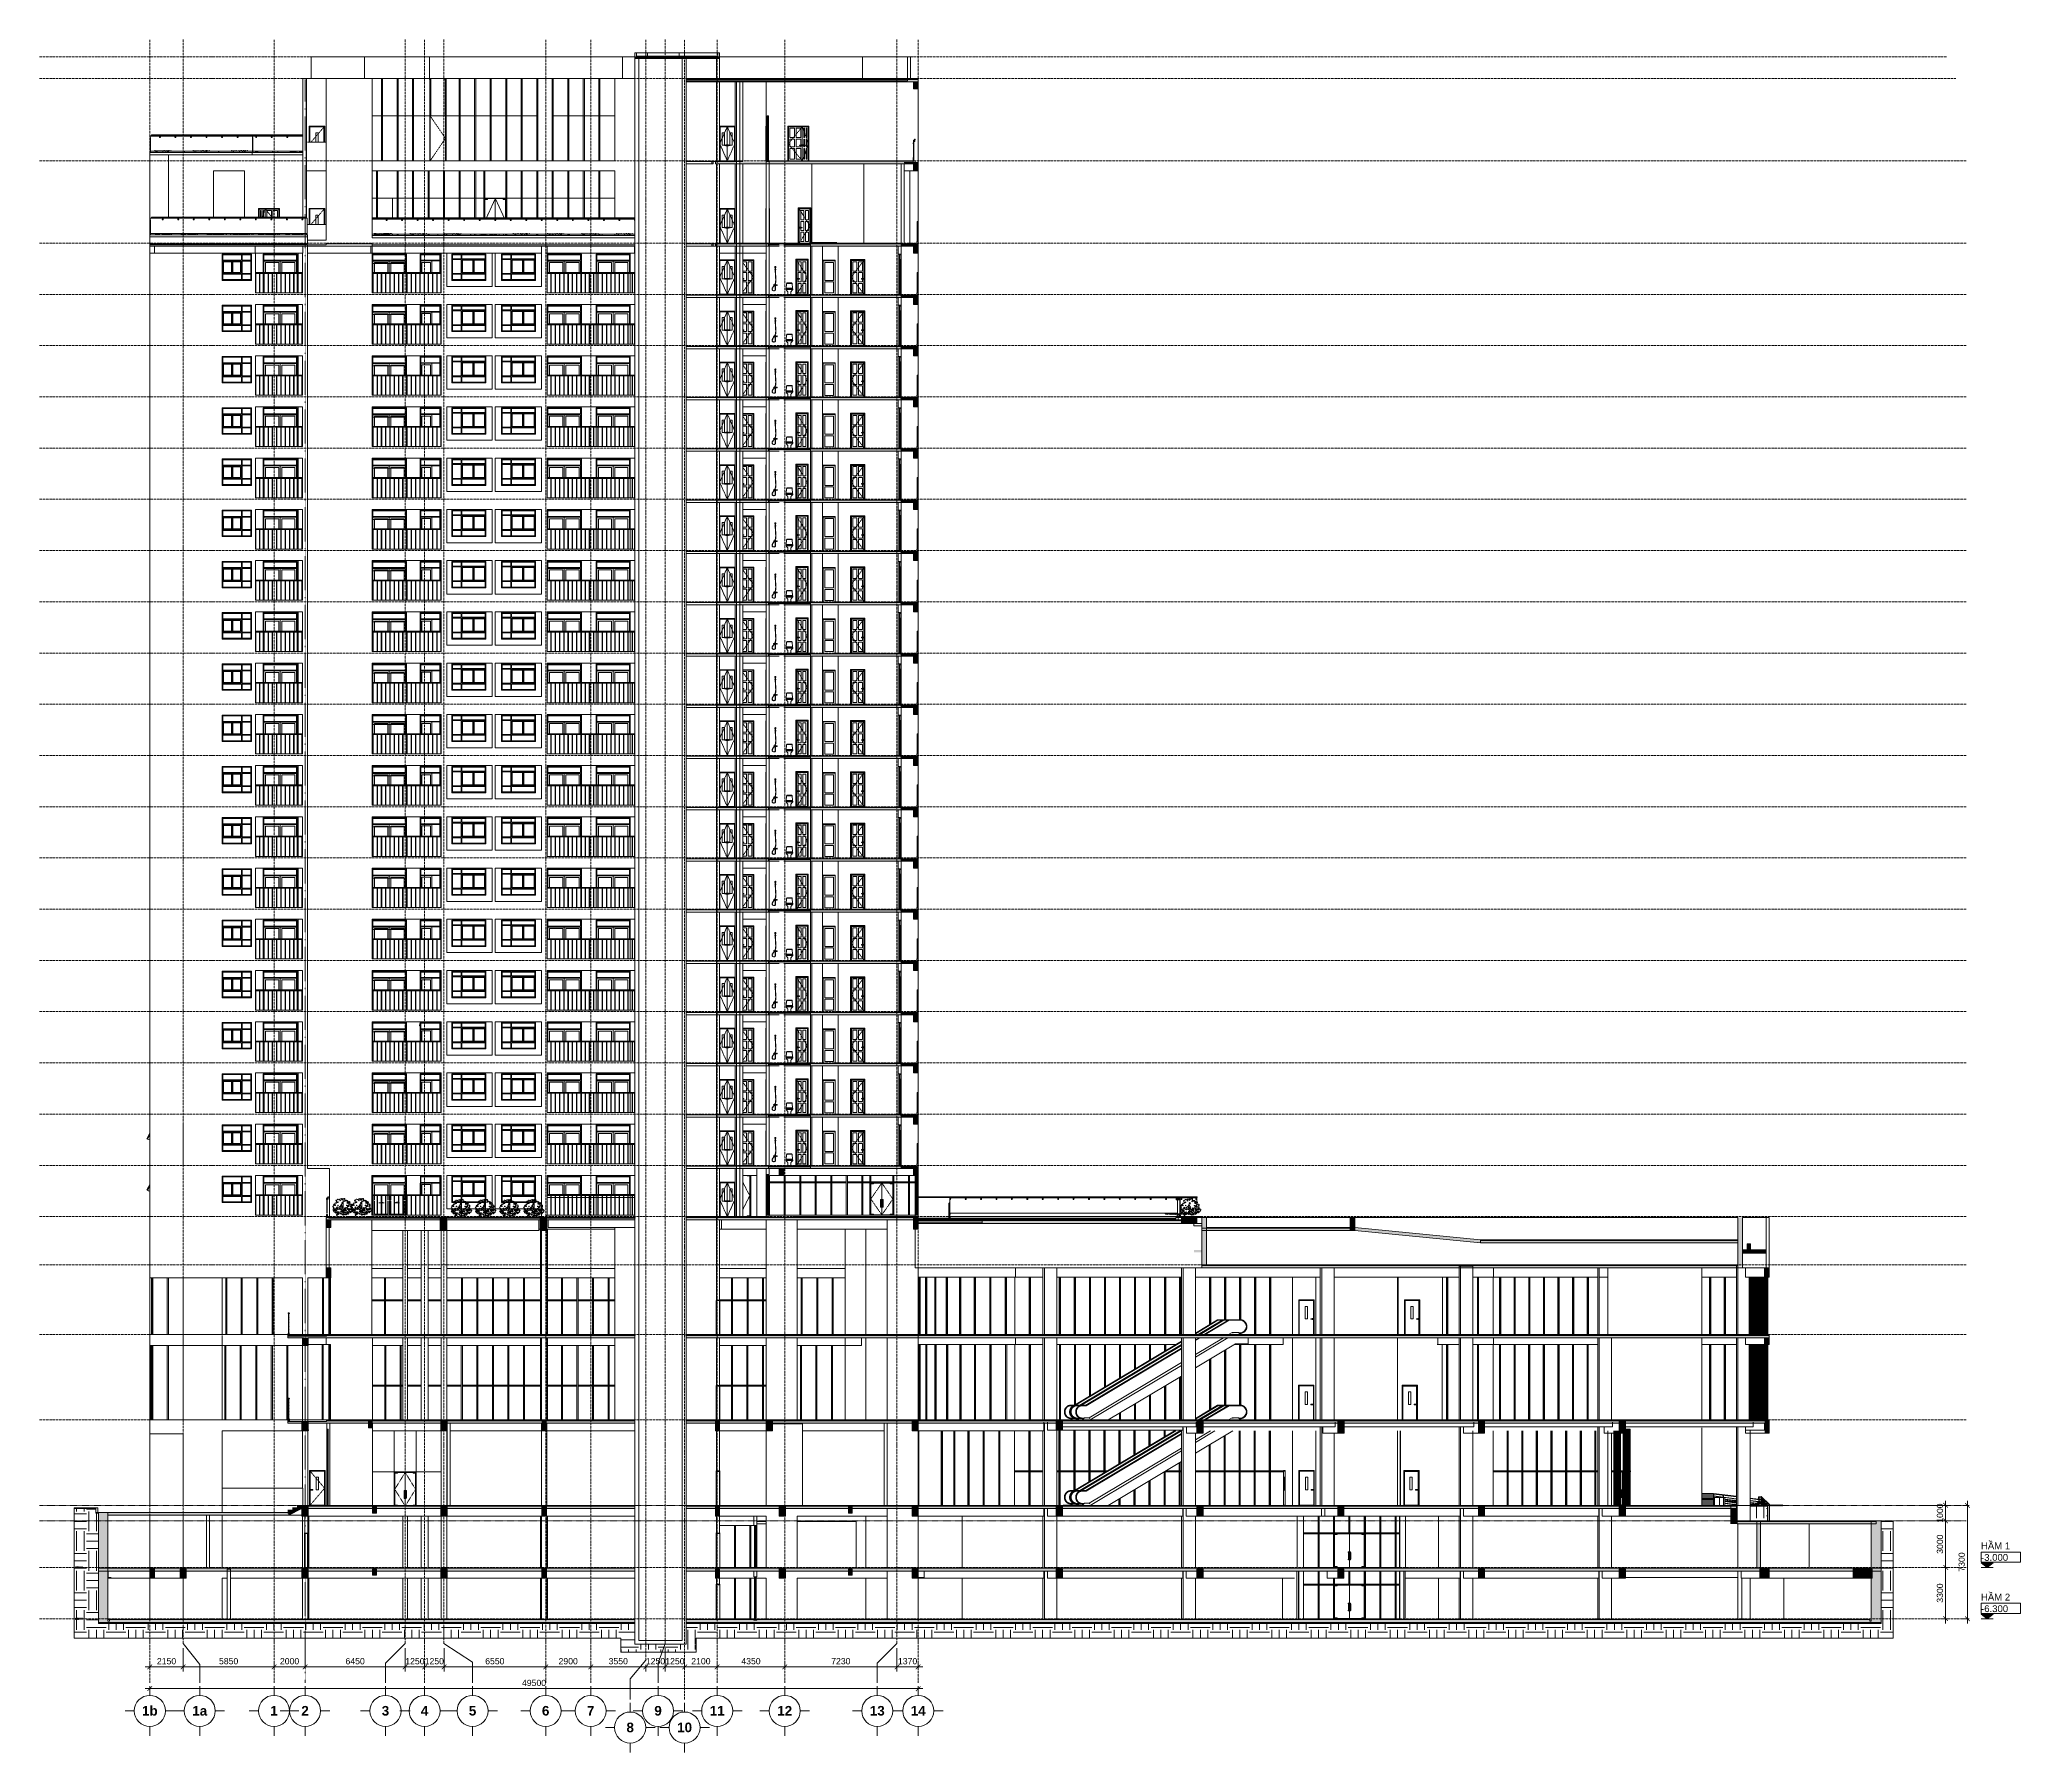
# Model space of a CAD drawing. Header units: millimetres. Extents: x -15601 to 112004, y -15912 to 94410.
import ezdxf
from ezdxf.xclip import XClip

# ---------------------------------------------------------------- set-up
doc = ezdxf.new("R2010")
doc.units = ezdxf.units.MM
for name, pattern in [('ALB-RD1', [9, 0, -2, 0, -2, 3, -2]), ('Centre', [31.75, 6.35, -4.7625, 15.875, -4.7625]), ('Dash 1_16_', [3.175, 1.5875, -1.5875]), ('Grid Line', [4.2, 3, -0.6, 0, -0.6])]:
    doc.linetypes.add(name, pattern=pattern)
for name, color, linetype, lineweight in [('A-DETL-GENF', 31, 'Continuous', 5), ('A-DOOR', 31, 'Continuous', 5), ('A-DOOR-GLAZ', 152, 'Continuous', 5), ('A-FLOR-HRAL', 41, 'Continuous', 5), ('A-FLOR-MCUT', 3, 'Continuous', 9), ('A-GLAZ-CWMG', 55, 'Continuous', 5), ('CUA', 31, 'Continuous', 9), ('DIM', 1, 'Continuous', 5), ('G-IMPT', 8, 'Continuous', 5), ('HATCH-TUONG', 152, 'Continuous', 15), ('KH', 6, 'Continuous', 5), ('KINH', 152, 'Continuous', 5), ('L-SITE', 91, 'Continuous', 5), ('MOC RANH', 83, 'ALB-RD1', 100), ('NET CAT', 3, 'Continuous', 5), ('NET CATConcrete', 3, 'Continuous', 5), ('NET THAY 1', 41, 'Continuous', 5), ('NET THAY 2', 55, 'Continuous', 5), ('NET-CAT', 3, 'Continuous', 15), ('NET-THAY', 2, 'Continuous', 9), ('Q-SPCQ', 91, 'Continuous', 5), ('THIET BI', 44, 'Continuous', 5), ('THIET-BI', 44, 'Continuous', 5), ('TRUC', 225, 'Continuous', 5)]:
    doc.layers.add(name, color=color, linetype=linetype, lineweight=lineweight)
doc.styles.add('Arial', font='arial_0.ttf', dxfattribs={"height": 440})
doc.styles.add('Arial_B', font='arialbd_0.ttf', dxfattribs={"height": 619.047619})
doc.styles.add('TA1', font='arial_0.ttf')
doc.dimstyles.new('D_200_KTx2', dxfattribs={"dimtxt": 400, "dimasz": 300, "dimexe": 300, "dimexo": 300, "dimgap": 160, "dimtad": 1, "dimdec": 0, "dimzin": 9, "dimtxsty": 'TA1', "dimblk": 'ARCHTICK', "dimcen": 1, "dimdle": 300, "dimclrd": 256, "dimclre": 256, "dimclrt": 7, "dimadec": 0, "dimazin": 0, "dimtfac": 1, "dimtdec": 0, "dimtix": 1, "dimtmove": 1, "dimatfit": 3, "dimldrblk": 'ARCHTICK', "dimfxl": 0, "dimtolj": 1, "dimtzin": 0, "dimlwd": -1, "dimlwe": -1, "dimarcsym": 0})
pattern_1 = [(50, (41462.1, 40400), (1457.472, -127.512), [152.4, -1676.4]), (355, (41462.1, 40400), (-281.942, 1528.454), [121.92, -1341.12]), (100.451, (41583.5, 40389.4), (1175.54, 1400.933), [129.52, -1424.72]), (46.184, (41462, 40806.4), (2168.63, -336.34), [228.6, -2514.6]), (96.636, (41642.8, 40778.4), (1899.22, 1979.42), [194.28, -2137.08]), (351.184, (41462, 40806.4), (1899.24, 1979.4), [182.88, -2011.68]), (21, (41665.3, 40704.8), (1212.915, -818.121), [152.4, -1676.4]), (326, (41665.3, 40704.8), (494.417, 1473.504), [121.92, -1341.12]), (71.451, (41766.4, 40636.6), (1707.337, 655.37), [129.52, -1424.72]), (37.5, (41462.1, 40400), (24.7094, 676.44), [67.056, -1257.808, 67.056, -1294.384, -1346.2]), (37.5, (41462.1, 40400), (24.7094, 676.44), [-2686.304, 67.056, -1279.144]), (7.5, (41462.1, 40400), (534.558, 801.444), [67.056, -709.168, 67.056, -1227.328, -513.08]), (7.5, (41462.1, 40400), (534.558, 801.444), [-2070.608, 67.056, -446.024]), (327.5, (41008.94, 40400), (1084.7275, -45.831), [67.056, -440.944, 67.056, -1517.904, -2103.12]), (327.5, (41008.94, 40400), (1084.7275, -45.831), [-2092.96, 67.056, -2036.064]), (317.5, (40805.7, 40400), (1185.035, 203.414), [67.056, -593.344, 67.056, -985.52, -1493.52]), (317.5, (40805.7, 40400), (1185.035, 203.414), [-1712.976, 67.056, -1426.464])]
pattern_2 = [(0, (41462.07, 40400), (1625.6, 406.4), [67.056, -1152.144, 67.056, -1152.144, -6502.4]), (0, (41462.07, 40400), (1625.6, 406.4), [-2438.4, 67.056, -2371.344, 67.056, -1152.144, -2844.8]), (0, (41462.07, 40400), (1625.6, 406.4), [-6096, 67.056, -745.744, 67.056, -1964.944]), (120, (42071.68, 40603.2), (-1164.7527, 1204.611), [67.056, -1152.144, 67.056, -7654.544]), (120, (42071.68, 40603.2), (-1164.7527, 1204.611), [-1286.256, -1152.144, 67.056, -2371.344, -4064]), (120, (42071.68, 40603.2), (-1164.7527, 1204.611), [-4876.8, 67.056, -1152.144, 67.056, -2777.744]), (120, (42071.68, 40603.2), (-1164.7527, 1204.611), [-6163.056, -745.744, 67.056, -1964.944]), (240, (42274.88, 41416), (-460.8473, -1611.011), [67.056, -1152.144, 67.056, -7654.544]), (240, (42274.88, 41416), (-460.8473, -1611.011), [-1286.256, -1152.144, 67.056, -2371.344, -4064]), (240, (42274.88, 41416), (-460.8473, -1611.011), [-4876.8, 67.056, -1152.144, 67.056, -2777.744]), (240, (42274.88, 41416), (-460.8473, -1611.011), [-6163.056, -745.744, 67.056, -1964.944])]
pattern_3 = [(0, (40760, 40400), (1625.6, 406.4), [67.056, -1152.144, 67.056, -1152.144, -6502.4]), (0, (40760, 40400), (1625.6, 406.4), [-2438.4, 67.056, -2371.344, 67.056, -1152.144, -2844.8]), (0, (40760, 40400), (1625.6, 406.4), [-6096, 67.056, -745.744, 67.056, -1964.944]), (120, (41369.6, 40603.2), (-1164.7527, 1204.611), [67.056, -1152.144, 67.056, -7654.544]), (120, (41369.6, 40603.2), (-1164.7527, 1204.611), [-1286.256, -1152.144, 67.056, -2371.344, -4064]), (120, (41369.6, 40603.2), (-1164.7527, 1204.611), [-4876.8, 67.056, -1152.144, 67.056, -2777.744]), (120, (41369.6, 40603.2), (-1164.7527, 1204.611), [-6163.056, -745.744, 67.056, -1964.944]), (240, (41572.8, 41416), (-460.8473, -1611.011), [67.056, -1152.144, 67.056, -7654.544]), (240, (41572.8, 41416), (-460.8473, -1611.011), [-1286.256, -1152.144, 67.056, -2371.344, -4064]), (240, (41572.8, 41416), (-460.8473, -1611.011), [-4876.8, 67.056, -1152.144, 67.056, -2777.744]), (240, (41572.8, 41416), (-460.8473, -1611.011), [-6163.056, -745.744, 67.056, -1964.944])]
pattern_4 = [(45, (40760.02, 40400), (-28.284271, 28.284271), []), (135, (40760.02, 40400), (-28.284271, -28.284271), [])]
pattern_5 = [(0, (40760, 40400), (1270, 1270), [1270, -1270]), (0, (40760, 40876.2), (1270, 1270), [1270, -1270]), (0, (40760, 41352.5), (1270, 1270), [1270, -1270]), (90, (40918.8, 41511.2), (-1270, 1270), [1270, -1270]), (90, (41395, 41511.2), (-1270, 1270), [1270, -1270]), (90, (41871.3, 41511.2), (-1270, 1270), [1270, -1270])]

msp = doc.modelspace()

# ---------------------------------------------------------------- texts
at = {"layer": 'KH', "line_spacing_factor": 0.941778}
for s, insert, char_height, width, attachment_point, style in [('HẦM 1', (109465.7, -2389.9), 440, 2240.886, 1, 'Arial'), ('-3.000', (109470.6, -3136.4), 440, 2084.67, 1, 'Arial'), ('HẦM 2', (109465.7, -5689.9), 440, 2240.886, 1, 'Arial'), ('-6.300', (109470.6, -6436.4), 440, 2084.67, 1, 'Arial'), ('1b', (-8499.7, -12921.3), 619.05, 1175.251, 2, 'Arial_B'), ('1a', (-5285.1, -12921.3), 619.05, 1116.488, 2, 'Arial_B'), ('\\fArial|b1|i0|c0|p34|;1', (-499.7, -12921.3), 619.048, 558.244, 2, 'Arial_B'), ('\\fArial|b1|i0|c0|p34|;2', (1500.3, -12921.3), 619.048, 558.244, 2, 'Arial_B'), ('\\fArial|b1|i0|c0|p34|;3', (6680.3, -12921.3), 619.048, 558.244, 2, 'Arial_B'), ('\\fArial|b1|i0|c0|p34|;4', (9200.3, -12921.3), 619.048, 558.244, 2, 'Arial_B'), ('\\fArial|b1|i0|c0|p34|;5', (12291.3, -12921.3), 619.048, 558.244, 2, 'Arial_B'), ('\\fArial|b1|i0|c0|p34|;6', (17000.3, -12921.3), 619.048, 558.244, 2, 'Arial_B'), ('\\fArial|b1|i0|c0|p34|;7', (19900.3, -12921.3), 619.048, 558.244, 2, 'Arial_B'), ('\\fArial|b1|i0|c0|p34|;8', (22444.9, -13994.1), 619.048, 558.244, 2, 'Arial_B'), ('\\fArial|b1|i0|c0|p34|;9', (24238.9, -12921.3), 619.048, 558.244, 2, 'Arial_B'), ('10', (25950.3, -13994.1), 619.05, 1116.488, 2, 'Arial_B'), ('11', (28050.3, -12921.3), 619.05, 1116.488, 2, 'Arial_B'), ('12', (32400.3, -12921.3), 619.05, 1116.488, 2, 'Arial_B'), ('13', (38360.3, -12921.3), 619.05, 1116.488, 2, 'Arial_B'), ('14', (41000.3, -12921.3), 619.05, 1116.488, 2, 'Arial_B')]:
    msp.add_mtext(s, dxfattribs=dict(at, insert=insert, char_height=char_height, width=width, attachment_point=attachment_point, style=style))

# ---------------------------------------------------------------- blocks, each defined once
blk = doc.blocks.new('CUA VAO CAN HO_0001 - Type 1-1424750-B-B')
at = {"layer": 'CUA', "lineweight": 5}
for p, q in [((31181, 83526), (31181, 81300)), ((31201, 83526), (31181, 83526)), ((31421, 83526), (31401, 83526)), ((31421, 81300), (31421, 83526))]:
    blk.add_line(p, q, dxfattribs=at)
blk = doc.blocks.new('X-BAR - X-BAR-1425033-B-B')
at = {"layer": 'THIET BI'}
for p, q in [((34951, 81350), (34933, 81350)), ((34933, 81350), (35251, 81350)), ((35251, 81350), (34951, 81350))]:
    blk.add_line(p, q, dxfattribs=at)
blk = doc.blocks.new('X-GHE BAR - X-GHE BAR-1305631-B-B')
at = {"layer": 'THIET BI'}
for p, q in [((35251, 81350), (35251, 81350)), ((35401, 81350), (35647, 81350)), ((35647, 81350), (35401, 81350))]:
    blk.add_line(p, q, dxfattribs=at)
blk = doc.blocks.new('X-BAN AN 4 GHE - X-BAN AN 4 GHE 2-1366074-B-B')
at = {"layer": 'THIET BI'}
for p, q in [((35751, 81350), (34151, 81350)), ((34151, 81350), (35751, 81350)), ((35315, 81350), (35296, 81350))]:
    blk.add_line(p, q, dxfattribs=at)
blk = doc.blocks.new('CUA VAO CAN HO_0001 - Type 1-1424866-B-B')
at = {"layer": 'A-DOOR'}
for p, q in [((-1369, 82971), (-1369, 83405)), ((-1369, 83405), (-1319, 83405)), ((-1319, 83405), (-1319, 82971)), ((-1219, 82971), (-1219, 83405)), ((-1219, 83405), (-1169, 83405)), ((-1169, 83405), (-1169, 82971)), ((-1069, 82971), (-1069, 83486)), ((-1068, 82971), (-1068, 83486)), ((-968, 82971), (-968, 83405)), ((-968, 83405), (-668, 83405)), ((-668, 83405), (-668, 82971)), ((-568, 82971), (-568, 83405)), ((-568, 83405), (-268, 83405)), ((-268, 83405), (-268, 82971)), ((-1369, 82900), (-1369, 82929)), ((-1369, 81835), (-1369, 81920)), ((-1319, 82929), (-1319, 82900)), ((-1319, 81920), (-1319, 81835)), ((-1219, 82900), (-1219, 82929)), ((-1219, 81835), (-1219, 81920)), ((-1169, 82929), (-1169, 82900)), ((-1169, 81920), (-1169, 81835)), ((-1069, 82900), (-1069, 82929)), ((-1069, 81835), (-1069, 81920)), ((-1068, 82900), (-1068, 82929)), ((-1068, 81835), (-1068, 81920)), ((-968, 82900), (-968, 82929)), ((-968, 81835), (-968, 81920)), ((-668, 81920), (-668, 81835)), ((-568, 82900), (-568, 82929)), ((-568, 81835), (-568, 81920)), ((-268, 82929), (-268, 82900)), ((-268, 81920), (-268, 81835))]:
    blk.add_line(p, q, dxfattribs=at)
at = {"layer": 'CUA', "lineweight": 5}
for p, q in [((-147, 83526), (-1490, 83526)), ((-1490, 82971), (-1490, 83526)), ((-1450, 82971), (-1450, 83486)), ((-1450, 83486), (-187, 83486)), ((-187, 82971), (-187, 83486)), ((-147, 82971), (-147, 83526)), ((-1490, 82900), (-1490, 82929)), ((-1490, 81835), (-1490, 81920)), ((-1450, 82900), (-1450, 82929)), ((-1450, 81835), (-1450, 81920)), ((-187, 82900), (-187, 82929)), ((-187, 81835), (-187, 81920)), ((-147, 82900), (-147, 82929)), ((-147, 81835), (-147, 81920))]:
    blk.add_line(p, q, dxfattribs=at)
at = {"layer": 'CUA', "linetype": 'Dash 1_16_', "lineweight": 5}
for p, q in [((-1075, 83486), (-1263, 82971)), ((-1052, 83486), (-631, 82971)), ((-1292, 81920), (-1261, 81835)), ((-1278, 82929), (-1289, 82900)), ((-564, 81920), (-634, 81835)), ((-596, 82929), (-573, 82900))]:
    blk.add_line(p, q, dxfattribs=at)
blk = doc.blocks.new('CUA 1 CANH MO - 2 - Type 1000-V126-B-B')
at = {"layer": 'A-DOOR'}
for p, q in [((2735, 83505), (1797, 83505)), ((1797, 83505), (1797, 82500)), ((2191, 83105), (2341, 83105)), ((2191, 82500), (2191, 83105)), ((2341, 83105), (2341, 82500)), ((2735, 82500), (2735, 83505))]:
    blk.add_line(p, q, dxfattribs=at)
at = {"layer": 'CUA', "lineweight": 5}
for p, q in [((1766, 83536), (1766, 82500)), ((2766, 83536), (1766, 83536)), ((1796, 83506), (1796, 82500)), ((1796, 83506), (2736, 83506)), ((2736, 82500), (2736, 83506)), ((2766, 83536), (2766, 82500))]:
    blk.add_line(p, q, dxfattribs=at)
at = {"layer": 'CUA', "linetype": 'Dash 1_16_', "lineweight": 5}
blk.add_line((2735, 83505), (1878, 82500), dxfattribs=at)
blk = doc.blocks.new('Railing - NBS_RailInfillPnl_Post-1648199-B-B')
at = {"layer": 'NET THAY 2'}
for p, q in [((-4116, 81920), (-4116, 81835)), ((-4106, 81835), (-4106, 81920))]:
    blk.add_line(p, q, dxfattribs=at)
blk = doc.blocks.new('Railing - NBS_RailInfillPnl_Post-V127-B-B')
at = {"layer": 'NET THAY 2'}
for p, q in [((-8477, 81835), (-8477, 81920)), ((-8451, 81920), (-8451, 81835))]:
    blk.add_line(p, q, dxfattribs=at)
blk = doc.blocks.new('Railing - NBS_RailInfillPnl_Post-V128-B-B')
at = {"layer": 'NET THAY 2'}
for p, q in [((-6441, 81920), (-6451, 81920)), ((-6451, 81920), (-6451, 81835)), ((-6441, 81835), (-6441, 81920))]:
    blk.add_line(p, q, dxfattribs=at)
blk = doc.blocks.new('Railing - NBS_RailInfillPnl_Post-1597031-B-B')
at = {"layer": 'NET THAY 2'}
blk.add_line((-8477, 81920), (-8477, 82800), dxfattribs=at)
blk = doc.blocks.new('Railing - NBS_RailInfillPnl_Post-V129-B-B')
at = {"layer": 'NET THAY 2'}
for p, q in [((-8459, 82800), (-8469, 82800)), ((-8469, 82800), (-8469, 81835)), ((-8459, 81835), (-8459, 82800))]:
    blk.add_line(p, q, dxfattribs=at)
blk = doc.blocks.new('Railing - NBS_RailInfillPnl_Post-V130-B-B')
at = {"layer": 'NET THAY 2'}
for p, q in [((1613, 81835), (1613, 81920)), ((1639, 82800), (1639, 81835))]:
    blk.add_line(p, q, dxfattribs=at)
blk = doc.blocks.new('Railing - Railing-1431326-B-B')
at = {"layer": 'NET THAY 1'}
for p, q in [((-8494, 81835), (1656, 81835)), ((-8494, 81835), (-8494, 81700)), ((1656, 81700), (1651, 81700)), ((1656, 81700), (1656, 81835))]:
    blk.add_line(p, q, dxfattribs=at)
for name, p in [('Railing - NBS_RailInfillPnl_Post-1597031-B-B', (0, 0)), ('Railing - NBS_RailInfillPnl_Post-V127-B-B', (0, 0)), ('Railing - NBS_RailInfillPnl_Post-V129-B-B', (0, 0)), ('Railing - NBS_RailInfillPnl_Post-V128-B-B', (0, 0)), ('Railing - NBS_RailInfillPnl_Post-1648199-B-B', (-2177, 0)), ('Railing - NBS_RailInfillPnl_Post-V128-B-B', (2018, 0)), ('Railing - NBS_RailInfillPnl_Post-1648199-B-B', (0, 0)), ('Railing - NBS_RailInfillPnl_Post-V128-B-B', (4036, 0)), ('Railing - NBS_RailInfillPnl_Post-V128-B-B', (6054, 0)), ('Railing - NBS_RailInfillPnl_Post-V130-B-B', (0, 0))]:
    blk.add_blockref(name, p)
blk = doc.blocks.new('Top Rail Type - Top Rail_Internal_-1431330-B-B')
at = {"layer": 'NET THAY 1'}
for p, q in [((-8475, 82900), (1636, 82900)), ((-8475, 82900), (-8475, 81920)), ((-8475, 81920), (-8469, 81920)), ((-8459, 81920), (-6451, 81920)), ((-6441, 81920), (-4433, 81920)), ((-4423, 81920), (-2415, 81920)), ((-2405, 81920), (-397, 81920)), ((-387, 81920), (1636, 81920)), ((1636, 81920), (1636, 82900))]:
    blk.add_line(p, q, dxfattribs=at)
blk = doc.blocks.new('Handrail Type - Handrail_Internal_-1431342-B-B')
at = {"layer": 'NET THAY 1'}
for p, q in [((1544, 82971), (-8383, 82971)), ((-8383, 82929), (1544, 82929))]:
    blk.add_line(p, q, dxfattribs=at)
for points, knots in [([(-8383, 82971), (-8384, 82971), (-8385, 82971), (-8386, 82971), (-8387, 82971), (-8389, 82970), (-8390, 82970), (-8391, 82970), (-8393, 82969), (-8394, 82968), (-8395, 82968), (-8396, 82967), (-8398, 82965), (-8399, 82964), (-8400, 82963), (-8402, 82961), (-8403, 82958), (-8404, 82955), (-8404, 82952), (-8404, 82950)], [0.5, 0.5, 0.5, 0.5, 0.52083333, 0.54166667, 0.5625, 0.58333333, 0.60416667, 0.625, 0.64583333, 0.66666667, 0.6875, 0.70833333, 0.75, 0.77083333, 0.79166667, 0.83333333, 0.875, 0.91666667, 1, 1, 1, 1]), ([(-8404, 82950), (-8404, 82948), (-8404, 82945), (-8403, 82942), (-8402, 82939), (-8400, 82937), (-8399, 82936), (-8398, 82935), (-8396, 82933), (-8394, 82932), (-8393, 82931), (-8391, 82930), (-8390, 82930), (-8389, 82930), (-8387, 82929), (-8386, 82929), (-8385, 82929), (-8384, 82929), (-8383, 82929)], [0, 0, 0, 0, 0.08333333, 0.125, 0.16666667, 0.20833333, 0.22916667, 0.25, 0.29166667, 0.33333333, 0.35416667, 0.375, 0.39583333, 0.41666667, 0.4375, 0.45833333, 0.47916667, 0.5, 0.5, 0.5, 0.5]), ([(1566, 82950), (1566, 82952), (1565, 82955), (1564, 82958), (1563, 82961), (1562, 82963), (1560, 82964), (1559, 82965), (1558, 82967), (1556, 82968), (1555, 82968), (1554, 82969), (1553, 82970), (1551, 82970), (1550, 82970), (1549, 82971), (1547, 82971), (1546, 82971), (1545, 82971), (1544, 82971)], [-1, -1, -1, -1, -0.91666667, -0.875, -0.83333333, -0.79166667, -0.77083333, -0.75, -0.70833333, -0.6875, -0.66666667, -0.64583333, -0.625, -0.60416667, -0.58333333, -0.5625, -0.54166667, -0.52083333, -0.5, -0.5, -0.5, -0.5]), ([(1544, 82929), (1545, 82929), (1546, 82929), (1547, 82929), (1549, 82929), (1550, 82930), (1551, 82930), (1553, 82930), (1554, 82931), (1555, 82932), (1556, 82932), (1558, 82933), (1559, 82935), (1560, 82936), (1562, 82937), (1563, 82939), (1564, 82942), (1565, 82945), (1566, 82948), (1566, 82950)], [-0.5, -0.5, -0.5, -0.5, -0.47916667, -0.45833333, -0.4375, -0.41666667, -0.39583333, -0.375, -0.35416667, -0.33333333, -0.3125, -0.29166667, -0.25, -0.22916667, -0.20833333, -0.16666667, -0.125, -0.08333333, 0, 0, 0, 0])]:
    blk.add_open_spline(points, degree=3, knots=knots, dxfattribs=at)
blk = doc.blocks.new('ALB-RAILING 32 - ALB-BALUSTER-1365155-B-B')
at = {"layer": 'NET THAY 1'}
for p, q in [((1323, 82935), (1323, 82900)), ((1337, 82900), (1337, 82935))]:
    blk.add_line(p, q, dxfattribs=at)
for start, end in [(360, 180), (180, 0)]:
    blk.add_arc((1330, 82829), 30, start, end, dxfattribs=at)
blk = doc.blocks.new('ALB-RAILING 32 - ALB-BALUSTER-V131-B-B')
at = {"layer": 'NET THAY 1'}
for p, q in [((323, 82935), (323, 82900)), ((337, 82900), (337, 82935))]:
    blk.add_line(p, q, dxfattribs=at)
for start, end in [(360, 180), (180, 0)]:
    blk.add_arc((330, 82829), 30, start, end, dxfattribs=at)
blk = doc.blocks.new('Railing - Railing-1431376-B-B')
at = {"layer": 'NET THAY 1'}
blk.add_line((5825, 81785), (22751, 81785), dxfattribs=at)
for p in [(14387, -50), (16503, -50), (18619, -50), (20734, -50), (22850, -50), (24966, -50), (27081, -50)]:
    blk.add_blockref('Railing - NBS_RailInfillPnl_Post-V128-B-B', p)
blk = doc.blocks.new('Top Rail Type - Top Rail_Internal_-1431379-B-B')
at = {"layer": 'NET THAY 1'}
for p, q in [((5825, 82850), (22751, 82850)), ((5825, 81870), (7936, 81870)), ((7946, 81870), (10052, 81870)), ((10062, 81870), (12167, 81870)), ((12177, 81870), (14283, 81870)), ((14293, 81870), (16399, 81870)), ((16409, 81870), (18514, 81870)), ((18524, 81870), (20630, 81870)), ((20640, 81870), (22751, 81870))]:
    blk.add_line(p, q, dxfattribs=at)
blk = doc.blocks.new('Handrail Type - Handrail_Internal_-1431390-B-B')
at = {"layer": 'NET THAY 1'}
for p, q in [((22751, 82921), (5825, 82921)), ((5825, 82879), (22751, 82879))]:
    blk.add_line(p, q, dxfattribs=at)
blk = doc.blocks.new('ALB-RAILING 32 - ALB-BALUSTER-V132-B-B')
at = {"layer": 'NET THAY 1'}
blk.add_line((22744, 82885), (22744, 82850), dxfattribs=at)
for start, end in [(90, 180), (180, 270)]:
    blk.add_arc((22751, 82779), 30, start, end, dxfattribs=at)
blk = doc.blocks.new('ALB-RAILING 32 - ALB-BALUSTER-V133-B-B')
at = {"layer": 'NET THAY 1'}
for p, q in [((21744, 82885), (21744, 82850)), ((21758, 82850), (21758, 82885))]:
    blk.add_line(p, q, dxfattribs=at)
for start, end in [(0, 180), (180, 0)]:
    blk.add_arc((21751, 82779), 30, start, end, dxfattribs=at)
blk = doc.blocks.new('CUA 1 CANH MO - 2 - Type 1000-V134-B-B')
at = {"layer": 'A-DOOR'}
for p, q in [((2191, 87800), (2191, 88405)), ((2191, 88405), (2341, 88405)), ((2341, 88405), (2341, 87800))]:
    blk.add_line(p, q, dxfattribs=at)
at = {"layer": 'CUA', "lineweight": 5}
for p, q in [((2766, 88836), (1766, 88836)), ((1766, 88836), (1766, 87800)), ((1816, 88786), (1816, 87800)), ((1816, 88786), (2716, 88786)), ((2716, 88786), (2716, 87800)), ((2766, 88836), (2766, 87800))]:
    blk.add_line(p, q, dxfattribs=at)
at = {"layer": 'CUA', "linetype": 'Dash 1_16_', "lineweight": 5}
blk.add_line((2716, 88783), (1878, 87800), dxfattribs=at)
blk = doc.blocks.new('Railing - NBS_RailInfillPnl_Post-V135-B-B')
at = {"layer": 'NET THAY 2'}
blk.add_line((-8482, 87220), (-8482, 88100), dxfattribs=at)
blk = doc.blocks.new('Railing - NBS_RailInfillPnl_Post-V136-B-B')
at = {"layer": 'NET THAY 2'}
for p, q in [((-1882, 87135), (-1882, 87220)), ((-1856, 87220), (-1856, 87135))]:
    blk.add_line(p, q, dxfattribs=at)
blk = doc.blocks.new('Railing - Railing-1431824-B-B')
at = {"layer": 'NET THAY 1'}
for p, q in [((-8499, 87135), (-1899, 87135)), ((-8499, 87135), (-8499, 87000)), ((-8499, 87000), (-6149, 87000)), ((-1899, 87135), (1351, 87135)), ((-1899, 87135), (-1899, 87000)), ((1351, 87000), (-1899, 87000))]:
    blk.add_line(p, q, dxfattribs=at)
for name, p in [('Railing - NBS_RailInfillPnl_Post-V135-B-B', (0, 0)), ('Railing - NBS_RailInfillPnl_Post-V129-B-B', (-5, 5300)), ('Railing - NBS_RailInfillPnl_Post-V129-B-B', (6595, 5300)), ('Railing - NBS_RailInfillPnl_Post-V127-B-B', (-5, 5300)), ('Railing - NBS_RailInfillPnl_Post-V128-B-B', (177, 5300)), ('Railing - NBS_RailInfillPnl_Post-V128-B-B', (2377, 5300)), ('Railing - NBS_RailInfillPnl_Post-V136-B-B', (0, 0)), ('Railing - NBS_RailInfillPnl_Post-1648199-B-B', (3522, 5300)), ('Railing - NBS_RailInfillPnl_Post-V128-B-B', (6187, 5300))]:
    blk.add_blockref(name, p)
blk = doc.blocks.new('Top Rail Type - Top Rail_Internal_-1431827-B-B')
at = {"layer": 'NET THAY 1'}
for p, q in [((-8480, 88200), (-1880, 88200)), ((-8480, 88200), (-8480, 87220)), ((-1880, 88200), (1351, 88200)), ((-1880, 88200), (-1880, 87220)), ((-8480, 87220), (-8474, 87220)), ((-8464, 87220), (-6274, 87220)), ((-6264, 87220), (-4074, 87220)), ((-4064, 87220), (-1880, 87220)), ((-1880, 87220), (-1874, 87220)), ((-1864, 87220), (-264, 87220)), ((-254, 87220), (1351, 87220))]:
    blk.add_line(p, q, dxfattribs=at)
blk = doc.blocks.new('Handrail Type - Handrail_Internal_-1431838-B-B')
at = {"layer": 'NET THAY 1'}
for p, q in [((-1788, 88271), (-8388, 88271)), ((-8388, 88229), (-1795, 88229)), ((1351, 88271), (-1788, 88271)), ((-1788, 88229), (1351, 88229))]:
    blk.add_line(p, q, dxfattribs=at)
for points, knots in [([(-8388, 88271), (-8389, 88271), (-8390, 88271), (-8391, 88271), (-8392, 88271), (-8394, 88270), (-8395, 88270), (-8396, 88270), (-8398, 88269), (-8399, 88268), (-8400, 88268), (-8402, 88267), (-8403, 88265), (-8404, 88264), (-8405, 88263), (-8407, 88261), (-8408, 88258), (-8409, 88255), (-8409, 88252), (-8409, 88250)], [0.5, 0.5, 0.5, 0.5, 0.52083333, 0.54166667, 0.5625, 0.58333333, 0.60416667, 0.625, 0.64583333, 0.66666667, 0.6875, 0.70833333, 0.75, 0.77083333, 0.79166667, 0.83333333, 0.875, 0.91666667, 1, 1, 1, 1]), ([(-8409, 88250), (-8409, 88248), (-8409, 88245), (-8408, 88242), (-8407, 88239), (-8405, 88237), (-8404, 88236), (-8403, 88235), (-8401, 88233), (-8399, 88232), (-8398, 88231), (-8396, 88230), (-8395, 88230), (-8394, 88230), (-8392, 88229), (-8391, 88229), (-8390, 88229), (-8389, 88229), (-8388, 88229)], [0, 0, 0, 0, 0.08333333, 0.125, 0.16666667, 0.20833333, 0.22916667, 0.25, 0.29166667, 0.33333333, 0.35416667, 0.375, 0.39583333, 0.41666667, 0.4375, 0.45833333, 0.47916667, 0.5, 0.5, 0.5, 0.5]), ([(-1788, 88271), (-1789, 88271), (-1790, 88271), (-1791, 88271), (-1792, 88271), (-1794, 88270), (-1795, 88270), (-1796, 88270), (-1798, 88269), (-1799, 88268), (-1800, 88268), (-1802, 88267), (-1803, 88265), (-1804, 88264), (-1805, 88263), (-1807, 88261), (-1808, 88258), (-1809, 88255), (-1809, 88252), (-1809, 88250)], [0.5, 0.5, 0.5, 0.5, 0.52083333, 0.54166667, 0.5625, 0.58333333, 0.60416667, 0.625, 0.64583333, 0.66666667, 0.6875, 0.70833333, 0.75, 0.77083333, 0.79166667, 0.83333333, 0.875, 0.91666667, 1, 1, 1, 1]), ([(-1809, 88250), (-1809, 88248), (-1809, 88245), (-1808, 88242), (-1807, 88239), (-1805, 88237), (-1804, 88236), (-1803, 88235), (-1801, 88233), (-1799, 88232), (-1798, 88231), (-1796, 88230), (-1795, 88230), (-1794, 88230), (-1792, 88229), (-1791, 88229), (-1790, 88229), (-1789, 88229), (-1788, 88229)], [0, 0, 0, 0, 0.08333333, 0.125, 0.16666667, 0.20833333, 0.22916667, 0.25, 0.29166667, 0.33333333, 0.35416667, 0.375, 0.39583333, 0.41666667, 0.4375, 0.45833333, 0.47916667, 0.5, 0.5, 0.5, 0.5])]:
    blk.add_open_spline(points, degree=3, knots=knots, dxfattribs=at)
blk = doc.blocks.new('ALB-RAILING 32 - ALB-BALUSTER-V137-B-B')
at = {"layer": 'NET THAY 1'}
for p, q in [((-1656, 88235), (-1656, 88200)), ((-1642, 88200), (-1642, 88235))]:
    blk.add_line(p, q, dxfattribs=at)
for start, end in [(360, 180), (180, 0)]:
    blk.add_arc((-1649, 88129), 30, start, end, dxfattribs=at)
blk = doc.blocks.new('ALB-RAILING 32 - ALB-BALUSTER-V138-B-B')
at = {"layer": 'NET THAY 1'}
for p, q in [((-1880, 88159), (-1889, 88159)), ((-1889, 88129), (-1889, 88158)), ((-1889, 88100), (-1889, 88129)), ((-1889, 88099), (-1880, 88099)), ((-1795, 88230), (-1795, 88200)), ((-1781, 88200), (-1781, 88229))]:
    blk.add_line(p, q, dxfattribs=at)
blk = doc.blocks.new('CUA VAO CAN HO_0001 - Type 1-V139-B-B')
at = {"layer": 'A-DOOR'}
for p, q in [((32732, 88105), (32732, 88705)), ((32732, 88705), (33032, 88705)), ((33032, 88105), (32732, 88105)), ((33032, 88705), (33032, 88105)), ((33132, 88105), (33132, 88705)), ((33132, 88705), (33432, 88705)), ((33432, 88105), (33132, 88105)), ((33432, 88705), (33432, 88105)), ((33532, 88786), (33532, 86605)), ((33533, 88786), (33533, 86605)), ((33633, 88105), (33633, 88705)), ((33633, 88705), (33683, 88705)), ((33683, 88105), (33633, 88105)), ((33683, 88705), (33683, 88105)), ((33783, 88105), (33783, 88705)), ((33783, 88705), (33833, 88705)), ((33833, 88105), (33783, 88105)), ((33833, 88705), (33833, 88105)), ((32732, 87505), (32732, 88005)), ((32732, 88005), (33032, 88005)), ((33032, 87505), (32732, 87505)), ((32732, 86705), (32732, 87405)), ((32732, 87405), (33032, 87405)), ((33032, 88005), (33032, 87505)), ((33032, 87405), (33032, 86705)), ((33132, 87505), (33132, 88005)), ((33132, 88005), (33432, 88005)), ((33432, 87505), (33132, 87505)), ((33132, 86705), (33132, 87405)), ((33132, 87405), (33432, 87405)), ((33432, 88005), (33432, 87615)), ((33432, 87585), (33432, 87505)), ((33432, 87405), (33432, 86705)), ((33633, 87615), (33633, 88005)), ((33633, 88005), (33683, 88005)), ((33633, 87505), (33633, 87585)), ((33683, 87505), (33633, 87505)), ((33633, 86705), (33633, 87405)), ((33633, 87405), (33683, 87405)), ((33683, 88005), (33683, 87615)), ((33683, 87585), (33683, 87505)), ((33683, 87405), (33683, 86705)), ((33783, 87505), (33783, 88005)), ((33783, 88005), (33833, 88005)), ((33833, 87505), (33783, 87505)), ((33783, 86705), (33783, 87405)), ((33783, 87405), (33833, 87405)), ((33833, 88005), (33833, 87505)), ((33833, 87405), (33833, 86705)), ((33532, 86605), (32651, 86605)), ((33032, 86705), (32732, 86705)), ((33432, 86705), (33132, 86705)), ((33533, 86605), (33914, 86605)), ((33683, 86705), (33633, 86705)), ((33833, 86705), (33783, 86705))]:
    blk.add_line(p, q, dxfattribs=at)
at = {"layer": 'CUA', "lineweight": 5}
for p, q in [((33954, 88826), (32611, 88826)), ((32611, 88826), (32611, 86600)), ((32651, 88786), (32651, 86600)), ((32651, 88786), (33914, 88786)), ((33914, 88786), (33914, 86600)), ((33954, 88826), (33954, 86600)), ((33352, 87615), (33487, 87615)), ((33352, 87615), (33352, 87585)), ((33487, 87585), (33352, 87585)), ((33445, 87628), (33445, 87615)), ((33500, 87628), (33445, 87628)), ((33445, 87585), (33445, 87573)), ((33445, 87573), (33500, 87573)), ((33487, 87585), (33487, 87615)), ((33500, 87573), (33500, 87628)), ((33621, 87628), (33566, 87628)), ((33566, 87628), (33566, 87573)), ((33566, 87573), (33621, 87573)), ((33578, 87615), (33713, 87615)), ((33578, 87615), (33578, 87585)), ((33713, 87585), (33578, 87585)), ((33621, 87615), (33621, 87628)), ((33621, 87573), (33621, 87585)), ((33713, 87585), (33713, 87615)), ((32651, 86600), (32611, 86600)), ((33954, 86600), (33914, 86600))]:
    blk.add_line(p, q, dxfattribs=at)
at = {"layer": 'CUA', "linetype": 'Dash 1_16_', "lineweight": 5}
for p, q in [((33517, 88786), (32651, 87728)), ((33540, 88786), (33914, 87757)), ((32651, 87682), (33532, 86605)), ((33914, 87653), (33533, 86605))]:
    blk.add_line(p, q, dxfattribs=at)
blk = doc.blocks.new('CUA VAO CAN HO_0001 - Type 1-V140-B-B')
at = {"layer": 'CUA', "lineweight": 5}
for p, q in [((31201, 88826), (31181, 88826)), ((31181, 86600), (31181, 88826)), ((31201, 86600), (31201, 88826)), ((31201, 86600), (31181, 86600))]:
    blk.add_line(p, q, dxfattribs=at)
blk = doc.blocks.new('System Panel - Glazed-V141-B-B')
at = {"layer": 'KINH', "lineweight": 9}
for p, q in [((31307, 88793), (31295, 88793)), ((31295, 88793), (31295, 86600)), ((31307, 88779), (31307, 88793)), ((31307, 86600), (31307, 88772)), ((31295, 86600), (31307, 86600))]:
    blk.add_line(p, q, dxfattribs=at)
blk = doc.blocks.new('ALB-RAILING 32 - ALB-BALUSTER-V142-B-B')
at = {"layer": 'A-FLOR-HRAL'}
for p, q in [((40687, 87756), (40678, 87756)), ((40678, 87756), (40678, 87701)), ((40678, 87701), (40687, 87701)), ((40687, 87701), (40687, 87756)), ((40715, 87756), (40708, 87756)), ((40708, 87756), (40708, 87701)), ((40708, 87701), (40715, 87701)), ((40715, 87701), (40715, 87756))]:
    blk.add_line(p, q, dxfattribs=at)
blk = doc.blocks.new('System Panel - Glazed-1983037-B-B')
at = {"layer": 'KINH', "lineweight": 9}
for p, q in [((31307, 89500), (31295, 89500)), ((31295, 89500), (31295, 88807)), ((31307, 88828), (31307, 89500)), ((31295, 88807), (31307, 88807)), ((31307, 88807), (31307, 88821))]:
    blk.add_line(p, q, dxfattribs=at)
blk = doc.blocks.new('System Panel - Glazed-1983046-B-B')
at = {"layer": 'KINH'}
for p, q in [((21451, 89500), (20493, 89500)), ((20493, 86600), (21451, 86600))]:
    blk.add_line(p, q, dxfattribs=at)
blk = doc.blocks.new('System Panel - Glazed-1983042-B-B')
at = {"layer": 'KINH'}
for p, q in [((20426, 89500), (19493, 89500)), ((19493, 86600), (20426, 86600))]:
    blk.add_line(p, q, dxfattribs=at)
blk = doc.blocks.new('System Panel - Glazed-1983047-B-B')
at = {"layer": 'KINH'}
for p, q in [((11426, 89500), (10584, 89500)), ((10584, 86600), (11426, 86600))]:
    blk.add_line(p, q, dxfattribs=at)
blk = doc.blocks.new('M_Door-Curtain-Wall-Single-Glass - M_Door-Curtain-Wall-Single-Glass-1983043-B-B')
at = {"layer": 'A-DOOR'}
for p, q in [((9557, 89500), (10544, 89500)), ((9557, 89500), (9557, 86600)), ((10544, 86600), (10544, 89500)), ((10544, 86600), (9557, 86600))]:
    blk.add_line(p, q, dxfattribs=at)
at = {"layer": 'CUA', "linetype": 'Dash 1_16_', "lineweight": 5}
for p in [(9557, 89500), (9557, 86600)]:
    blk.add_line(p, (10544, 88050), dxfattribs=at)
blk = doc.blocks.new('System Panel - Glazed-1983048-B-B')
at = {"layer": 'KINH'}
for p, q in [((9544, 89500), (8493, 89500)), ((9544, 86600), (9544, 89500)), ((8493, 86600), (9544, 86600))]:
    blk.add_line(p, q, dxfattribs=at)
blk = doc.blocks.new('System Panel - Glazed-1983049-B-B')
at = {"layer": 'KINH'}
for p, q in [((6426, 89500), (5826, 89500)), ((5826, 89500), (5826, 86600)), ((5826, 86600), (6426, 86600))]:
    blk.add_line(p, q, dxfattribs=at)
blk = doc.blocks.new('System Panel - Glazed-V144-B-B')
at = {"layer": 'KINH'}
blk.add_line((21451, 84200), (20493, 84200), dxfattribs=at)
blk = doc.blocks.new('System Panel - Glazed-V145-B-B')
at = {"layer": 'KINH'}
blk.add_line((20426, 84200), (19493, 84200), dxfattribs=at)
blk = doc.blocks.new('CUA KINH BAN LE SAN MO 2 HUONG - Type 1-1983050-B-B')
at = {"layer": 'A-DOOR-GLAZ'}
for p, q in [((13088, 84119), (13088, 82920)), ((13754, 84169), (13253, 84169)), ((13754, 82920), (13754, 84169)), ((14257, 84169), (13755, 84169)), ((13755, 84169), (13755, 82920)), ((14422, 82920), (14422, 84119)), ((13088, 82880), (13088, 82850)), ((13088, 81870), (13088, 81785)), ((13754, 81786), (13754, 81870)), ((13755, 81870), (13755, 81786)), ((14422, 82850), (14422, 82880)), ((14422, 81785), (14422, 81870))]:
    blk.add_line(p, q, dxfattribs=at)
at = {"layer": 'CUA', "lineweight": 5}
for p, q in [((14426, 84200), (13084, 84200)), ((13087, 82920), (13087, 84170)), ((13087, 84170), (14423, 84170)), ((13253, 84169), (13088, 84169)), ((13088, 84169), (13088, 84119)), ((13088, 84119), (13253, 84119)), ((13253, 84119), (13253, 84169)), ((14422, 84169), (14257, 84169)), ((14257, 84169), (14257, 84119)), ((14257, 84119), (14422, 84119)), ((14422, 84119), (14422, 84169)), ((14423, 84170), (14423, 82920)), ((13087, 82850), (13087, 82880)), ((13087, 81785), (13087, 81870)), ((13679, 81870), (13679, 81850)), ((13709, 81850), (13709, 81870)), ((13800, 81870), (13800, 81850)), ((13830, 81850), (13830, 81870)), ((14423, 82880), (14423, 82850)), ((14423, 81870), (14423, 81785))]:
    blk.add_line(p, q, dxfattribs=at)
at = {"layer": 'CUA', "linetype": 'Dash 1_16_', "lineweight": 5}
for p, q in [((13754, 84169), (13174, 82920)), ((13754, 84169), (13174, 82920)), ((13755, 84169), (14336, 82920)), ((13755, 84169), (14336, 82920)), ((13155, 82880), (13141, 82850)), ((13155, 82880), (13141, 82850)), ((13492, 81870), (13531, 81786)), ((13492, 81870), (13531, 81786)), ((14018, 81870), (13979, 81786)), ((14018, 81870), (13979, 81786)), ((14355, 82880), (14369, 82850)), ((14355, 82880), (14369, 82850))]:
    blk.add_line(p, q, dxfattribs=at)
at = {"layer": 'CUA', "lineweight": 5, "flags": 128}
for points in [[(13679, 81850), (13679, 81849), (13679, 81847), (13679, 81846), (13679, 81844), (13679, 81843), (13679, 81842), (13679, 81840), (13679, 81839), (13679, 81838), (13679, 81836), (13679, 81835), (13679, 81834), (13679, 81833), (13679, 81831), (13679, 81830), (13679, 81829), (13679, 81828), (13679, 81827), (13679, 81826), (13679, 81825), (13679, 81824), (13679, 81823), (13679, 81822), (13679, 81821), (13679, 81821), (13679, 81820), (13679, 81819), (13679, 81818), (13679, 81818), (13679, 81817), (13679, 81817), (13679, 81816), (13679, 81816), (13679, 81816), (13679, 81816), (13679, 81815), (13679, 81815), (13679, 81815), (13679, 81815)], [(13679, 81815), (13679, 81815), (13679, 81815), (13679, 81815), (13679, 81816), (13679, 81816), (13679, 81816), (13679, 81817), (13679, 81817), (13679, 81818), (13679, 81818)], [(13694, 81800), (13694, 81800), (13693, 81800), (13693, 81800), (13692, 81800), (13691, 81800), (13691, 81800), (13690, 81801), (13690, 81801), (13689, 81801), (13689, 81801), (13688, 81801), (13688, 81802), (13687, 81802), (13686, 81802), (13686, 81803), (13685, 81803), (13685, 81803), (13685, 81804), (13684, 81804), (13684, 81805), (13683, 81805), (13683, 81805), (13683, 81806), (13682, 81806), (13682, 81807), (13682, 81807), (13681, 81808), (13681, 81808), (13681, 81809), (13680, 81810), (13680, 81810), (13680, 81811), (13680, 81811), (13680, 81812), (13680, 81812), (13680, 81813), (13680, 81814), (13679, 81814), (13679, 81815)], [(13709, 81814), (13709, 81814), (13709, 81813), (13709, 81813), (13709, 81812), (13709, 81811), (13709, 81811), (13709, 81810), (13708, 81810), (13708, 81809), (13708, 81809), (13708, 81808), (13707, 81808), (13707, 81807), (13707, 81807), (13706, 81806), (13706, 81806), (13706, 81805), (13705, 81805), (13705, 81804), (13704, 81804), (13704, 81803), (13704, 81803), (13703, 81803), (13703, 81802), (13702, 81802), (13702, 81802), (13701, 81801), (13700, 81801), (13700, 81801), (13699, 81801), (13699, 81801), (13698, 81800), (13698, 81800), (13697, 81800), (13696, 81800), (13696, 81800), (13695, 81800), (13695, 81800), (13694, 81800)], [(13709, 81815), (13709, 81815), (13709, 81815), (13709, 81815), (13709, 81815), (13709, 81816), (13709, 81816), (13709, 81816), (13709, 81817), (13709, 81817), (13709, 81818), (13709, 81818), (13709, 81819), (13709, 81820), (13709, 81820), (13709, 81821), (13709, 81822), (13709, 81823), (13709, 81824), (13709, 81825), (13709, 81826), (13709, 81827), (13709, 81828), (13709, 81829), (13709, 81830), (13709, 81831), (13709, 81832), (13709, 81834), (13709, 81835), (13709, 81836), (13709, 81837), (13709, 81839), (13709, 81840), (13709, 81841), (13709, 81843), (13709, 81844), (13709, 81845), (13709, 81847), (13709, 81848), (13709, 81850), (13709, 81850)], [(13709, 81818), (13709, 81818), (13709, 81817), (13709, 81817), (13709, 81816), (13709, 81816), (13709, 81816), (13709, 81816), (13709, 81815), (13709, 81815), (13709, 81815), (13709, 81815)], [(13800, 81850), (13800, 81849), (13800, 81847), (13800, 81846), (13800, 81844), (13800, 81843), (13800, 81842), (13800, 81840), (13800, 81839), (13800, 81838), (13800, 81836), (13800, 81835), (13800, 81834), (13800, 81833), (13800, 81831), (13800, 81830), (13800, 81829), (13800, 81828), (13800, 81827), (13800, 81826), (13800, 81825), (13800, 81824), (13800, 81823), (13800, 81822), (13800, 81821), (13800, 81821), (13800, 81820), (13800, 81819), (13800, 81818), (13800, 81818), (13800, 81817), (13800, 81817), (13800, 81816), (13800, 81816), (13800, 81816), (13800, 81816), (13800, 81815), (13800, 81815), (13800, 81815), (13800, 81815)], [(13800, 81815), (13800, 81815), (13800, 81815), (13800, 81815), (13800, 81816), (13800, 81816), (13800, 81816), (13800, 81817), (13800, 81817), (13800, 81818), (13800, 81818)], [(13815, 81800), (13815, 81800), (13814, 81800), (13814, 81800), (13813, 81800), (13812, 81800), (13812, 81800), (13811, 81801), (13811, 81801), (13810, 81801), (13810, 81801), (13809, 81801), (13809, 81802), (13808, 81802), (13807, 81802), (13807, 81803), (13806, 81803), (13806, 81803), (13806, 81804), (13805, 81804), (13805, 81805), (13804, 81805), (13804, 81805), (13804, 81806), (13803, 81806), (13803, 81807), (13803, 81807), (13802, 81808), (13802, 81808), (13802, 81809), (13801, 81810), (13801, 81810), (13801, 81811), (13801, 81811), (13801, 81812), (13801, 81812), (13801, 81813), (13801, 81814), (13800, 81814), (13800, 81815)], [(13830, 81814), (13830, 81814), (13830, 81813), (13830, 81813), (13830, 81812), (13830, 81811), (13830, 81811), (13830, 81810), (13829, 81810), (13829, 81809), (13829, 81809), (13829, 81808), (13828, 81808), (13828, 81807), (13828, 81807), (13827, 81806), (13827, 81806), (13827, 81805), (13826, 81805), (13826, 81804), (13825, 81804), (13825, 81803), (13825, 81803), (13824, 81803), (13824, 81802), (13823, 81802), (13823, 81802), (13822, 81801), (13821, 81801), (13821, 81801), (13820, 81801), (13820, 81801), (13819, 81800), (13819, 81800), (13818, 81800), (13817, 81800), (13817, 81800), (13816, 81800), (13816, 81800), (13815, 81800)], [(13830, 81815), (13830, 81815), (13830, 81815), (13830, 81815), (13830, 81815), (13830, 81816), (13830, 81816), (13830, 81816), (13830, 81817), (13830, 81817), (13830, 81818), (13830, 81818), (13830, 81819), (13830, 81820), (13830, 81820), (13830, 81821), (13830, 81822), (13830, 81823), (13830, 81824), (13830, 81825), (13830, 81826), (13830, 81827), (13830, 81828), (13830, 81829), (13830, 81830), (13830, 81831), (13830, 81832), (13830, 81834), (13830, 81835), (13830, 81836), (13830, 81837), (13830, 81839), (13830, 81840), (13830, 81841), (13830, 81843), (13830, 81844), (13830, 81845), (13830, 81847), (13830, 81848), (13830, 81850), (13830, 81850)], [(13830, 81818), (13830, 81818), (13830, 81817), (13830, 81817), (13830, 81816), (13830, 81816), (13830, 81816), (13830, 81816), (13830, 81815), (13830, 81815), (13830, 81815), (13830, 81815)]]:
    blk.add_lwpolyline(points, dxfattribs=at)
at = {"layer": 'CUA', "lineweight": 5}
for centre, start, end in [((13694, 81815), 150, 270), ((13694, 81815), 180, 0), ((13694, 81815), 270, 30), ((13815, 81815), 150, 270), ((13815, 81815), 180, 0), ((13815, 81815), 270, 30)]:
    blk.add_arc(centre, 15, start, end, dxfattribs=at)
blk = doc.blocks.new('System Panel - Glazed-1983071-B-B')
at = {"layer": 'KINH'}
blk.add_line((13017, 84200), (12493, 84200), dxfattribs=at)
blk = doc.blocks.new('System Panel - Glazed-1983072-B-B')
at = {"layer": 'KINH'}
for p, q in [((7426, 84200), (7125, 84200)), ((7125, 84200), (7125, 82921)), ((7125, 82879), (7125, 82850)), ((7125, 81870), (7125, 81785))]:
    blk.add_line(p, q, dxfattribs=at)
blk = doc.blocks.new('CUA 2 CANH MO KHUNG NHOM - 1 - 1000-1384106-B-B')
at = {"layer": 'A-DOOR'}
for p, q in [((28381, 82305), (28381, 83105)), ((28381, 83105), (28531, 83105)), ((28531, 83105), (28531, 82315)), ((28700, 83486), (28700, 81305)), ((28701, 83486), (28701, 81305)), ((28870, 82315), (28870, 83105)), ((28870, 83105), (29020, 83105)), ((29020, 83105), (29020, 82305)), ((28520, 82305), (28381, 82305)), ((29020, 82305), (28881, 82305)), ((28700, 81305), (28231, 81305)), ((28701, 81305), (29171, 81305))]:
    blk.add_line(p, q, dxfattribs=at)
at = {"layer": 'CUA', "lineweight": 5}
for p, q in [((29201, 83526), (28201, 83526)), ((28231, 83486), (28231, 81300)), ((28231, 83486), (29171, 83486)), ((29171, 83486), (29171, 81300)), ((28520, 82315), (28655, 82315)), ((28520, 82315), (28520, 82285)), ((28655, 82285), (28520, 82285)), ((28613, 82328), (28613, 82315)), ((28668, 82328), (28613, 82328)), ((28613, 82285), (28613, 82273)), ((28613, 82273), (28668, 82273)), ((28655, 82285), (28655, 82315)), ((28668, 82273), (28668, 82328)), ((28789, 82328), (28734, 82328)), ((28734, 82328), (28734, 82273)), ((28734, 82273), (28789, 82273)), ((28746, 82315), (28881, 82315)), ((28746, 82315), (28746, 82285)), ((28881, 82285), (28746, 82285)), ((28789, 82315), (28789, 82328)), ((28789, 82273), (28789, 82285)), ((28881, 82285), (28881, 82315)), ((28231, 81300), (28201, 81300)), ((29201, 81300), (29171, 81300))]:
    blk.add_line(p, q, dxfattribs=at)
at = {"layer": 'CUA', "linetype": 'Dash 1_16_', "lineweight": 5}
for p, q in [((28692, 83486), (28231, 82448)), ((28709, 83486), (29171, 82448)), ((28231, 82362), (28700, 81305)), ((29171, 82362), (28701, 81305))]:
    blk.add_line(p, q, dxfattribs=at)
blk = doc.blocks.new('Railing - 25mm-1425477-B-B')
at = {"layer": 'NET THAY 2'}
for p, q in [((-2487, 81835), (-2487, 81920)), ((-2462, 81835), (-2462, 81920))]:
    blk.add_line(p, q, dxfattribs=at)
blk = doc.blocks.new('Railing - 25mm-V146-B-B')
at = {"layer": 'NET THAY 2'}
blk.add_line((-4137, 81835), (-4137, 81920), dxfattribs=at)
blk = doc.blocks.new('Railing - 25mm-V147-B-B')
at = {"layer": 'NET THAY 2'}
blk.add_line((-4374, 81835), (-4374, 81920), dxfattribs=at)
blk = doc.blocks.new('Railing - Railing-1970606-B-B')
for name, p in [('Railing - 25mm-V147-B-B', (0, 0)), ('Railing - 25mm-V146-B-B', (0, 0)), ('Railing - 25mm-1425477-B-B', (-1375, 0)), ('Railing - 25mm-1425477-B-B', (-1100, 0)), ('Railing - 25mm-1425477-B-B', (-825, 0)), ('Railing - 25mm-1425477-B-B', (-550, 0)), ('Railing - 25mm-1425477-B-B', (-275, 0)), ('Railing - 25mm-1425477-B-B', (0, 0)), ('Railing - 25mm-V146-B-B', (1712.5, 0))]:
    blk.add_blockref(name, p)
blk = doc.blocks.new('CUA 2 CANH MO KHUNG NHOM - 1 - 1000-V148-B-B')
at = {"layer": 'A-DOOR'}
for p, q in [((28381, 87605), (28381, 88405)), ((28381, 88405), (28531, 88405)), ((28531, 88405), (28531, 87615)), ((28700, 88786), (28700, 86605)), ((28701, 88786), (28701, 86605)), ((28870, 87615), (28870, 88405)), ((28870, 88405), (29020, 88405)), ((29020, 88405), (29020, 87605)), ((28520, 87605), (28381, 87605)), ((29020, 87605), (28881, 87605)), ((28700, 86605), (28231, 86605)), ((28701, 86605), (29171, 86605))]:
    blk.add_line(p, q, dxfattribs=at)
at = {"layer": 'CUA', "lineweight": 5}
for p, q in [((29201, 88826), (28201, 88826)), ((28231, 88786), (28231, 86600)), ((28231, 88786), (29171, 88786)), ((29171, 88786), (29171, 86600)), ((28520, 87615), (28655, 87615)), ((28520, 87615), (28520, 87585)), ((28655, 87585), (28520, 87585)), ((28613, 87628), (28613, 87615)), ((28668, 87628), (28613, 87628)), ((28613, 87585), (28613, 87573)), ((28613, 87573), (28668, 87573)), ((28655, 87585), (28655, 87615)), ((28668, 87573), (28668, 87628)), ((28789, 87628), (28734, 87628)), ((28734, 87628), (28734, 87573)), ((28734, 87573), (28789, 87573)), ((28746, 87615), (28881, 87615)), ((28746, 87615), (28746, 87585)), ((28881, 87585), (28746, 87585)), ((28789, 87615), (28789, 87628)), ((28789, 87573), (28789, 87585)), ((28881, 87585), (28881, 87615)), ((28231, 86600), (28201, 86600)), ((29201, 86600), (29171, 86600))]:
    blk.add_line(p, q, dxfattribs=at)
at = {"layer": 'CUA', "linetype": 'Dash 1_16_', "lineweight": 5}
for p, q in [((28692, 88786), (28231, 87748)), ((28709, 88786), (29171, 87748)), ((28231, 87662), (28700, 86605)), ((29171, 87662), (28701, 86605))]:
    blk.add_line(p, q, dxfattribs=at)
blk = doc.blocks.new('ALB-RAILING 32 - ALB-BALUSTER-V149-B-B')
at = {"layer": 'NET THAY 1'}
for p, q in [((-7856, 88235), (-7856, 88200)), ((-7842, 88200), (-7842, 88235))]:
    blk.add_line(p, q, dxfattribs=at)
for start, end in [(0, 180), (180, 0)]:
    blk.add_arc((-7849, 88129), 30, start, end, dxfattribs=at)
blk = doc.blocks.new('ALB-RAILING 32 - ALB-BALUSTER-V150-B-B')
at = {"layer": 'NET THAY 1'}
for p, q in [((-8480, 88159), (-8489, 88159)), ((-8489, 88129), (-8489, 88158)), ((-8489, 88100), (-8489, 88129)), ((-8489, 88099), (-8480, 88099)), ((-8395, 88230), (-8395, 88200)), ((-8381, 88200), (-8381, 88229))]:
    blk.add_line(p, q, dxfattribs=at)
blk = doc.blocks.new('System Panel - Glazed-1983095-B-B')
at = {"layer": 'KINH'}
for p, q in [((7125, 84200), (6167, 84200)), ((7125, 82921), (7125, 84200)), ((7125, 82850), (7125, 82879)), ((7125, 81785), (7125, 81870))]:
    blk.add_line(p, q, dxfattribs=at)
blk = doc.blocks.new('System Panel - Glazed-1983099-B-B')
at = {"layer": 'KINH'}
blk.add_line((6101, 84200), (5825, 84200), dxfattribs=at)
blk = doc.blocks.new('CAY XANH 1 - CAY XANH_dwg-1404436-B-B')
at = {"layer": 'G-IMPT'}
blk.add_line((-3134, 81919), (-3159, 81919), dxfattribs=at)
at = {"layer": 'G-IMPT', "flags": 128}
blk.add_lwpolyline([(-3083, 81902), (-3118, 81915), (-3130, 81884), (-3108, 81884), (-3099, 81859), (-3071, 81872), (-3068, 81893)], close=True, dxfattribs=at)
for points in [[(-2994, 81835), (-3015, 81862), (-3015, 81893), (-3006, 81900), (-2978, 81881), (-2962, 81859), (-2954, 81862), (-2947, 81884), (-2938, 81890), (-2926, 81877), (-2919, 81893), (-3016, 81904), (-3016, 81920)], [(-2873, 81920), (-2866, 81900), (-2776, 81918)], [(-2701, 81920), (-2701, 81903), (-2683, 81890), (-2680, 81912), (-2677, 81920)], [(-2537, 81918), (-2555, 81906), (-2543, 81875), (-2512, 81884), (-2500, 81915), (-2487, 81920)], [(-2484, 81920), (-2472, 81900), (-2450, 81875), (-2415, 81891)], [(-2415, 81845), (-2422, 81838), (-2438, 81840), (-2438, 81835)], [(-2405, 81885), (-2400, 81875), (-2400, 81859), (-2405, 81854)], [(-2369, 81920), (-2360, 81884), (-2323, 81881), (-2310, 81853), (-2335, 81838), (-2335, 81835)], [(-2341, 81920), (-2348, 81915), (-2366, 81920)], [(-2269, 81920), (-2298, 81912), (-2298, 81920)], [(-2284, 81835), (-2286, 81840), (-2242, 81850), (-2224, 81868), (-2254, 81890), (-2264, 81920)], [(-2209, 81920), (-2211, 81915), (-2110, 81881), (-2101, 81909), (-2069, 81915), (-2076, 81920)]]:
    blk.add_lwpolyline(points, dxfattribs=at)
blk = doc.blocks.new('CAY XANH 1 - CAY XANH_dwg-1404435-B-B')
at = {"layer": 'G-IMPT'}
for p, q in [((-2618, 81920), (-2618, 81916)), ((-2618, 81916), (-2618, 81920))]:
    blk.add_line(p, q, dxfattribs=at)
at = {"layer": 'G-IMPT', "flags": 128}
for points in [[(-2618, 81835), (-2618, 81859), (-2618, 81890), (-2618, 81896), (-2618, 81877), (-2618, 81856), (-2618, 81859), (-2618, 81881), (-2618, 81887), (-2618, 81874), (-2618, 81890), (-2618, 81900), (-2618, 81920)], [(-2618, 81920), (-2618, 81896), (-2618, 81915), (-2618, 81920)], [(-2618, 81920), (-2618, 81900), (-2618, 81887), (-2618, 81909), (-2618, 81920)], [(-2618, 81920), (-2618, 81915), (-2618, 81903), (-2618, 81872), (-2618, 81881), (-2618, 81912), (-2618, 81918), (-2618, 81896), (-2618, 81872), (-2618, 81890), (-2618, 81872), (-2618, 81856), (-2618, 81835)], [(-2618, 81920), (-2618, 81912), (-2618, 81878), (-2618, 81906), (-2618, 81912), (-2618, 81920)], [(-2618, 81920), (-2618, 81912), (-2618, 81918), (-2618, 81881), (-2618, 81878), (-2618, 81850), (-2618, 81835)], [(-2618, 81835), (-2618, 81837), (-2618, 81847), (-2618, 81865), (-2618, 81887), (-2618, 81918), (-2618, 81909), (-2618, 81920)], [(-2618, 81899), (-2618, 81912), (-2618, 81881)], [(-2618, 81881), (-2618, 81856), (-2618, 81868), (-2618, 81890), (-2618, 81899)], [(-2618, 81835), (-2618, 81837), (-2618, 81835)]]:
    blk.add_lwpolyline(points, dxfattribs=at)
blk = doc.blocks.new('CAY XANH 1 - CAY XANH 1-1405520-B-B')
for name in ['CAY XANH 1 - CAY XANH_dwg-1404436-B-B', 'CAY XANH 1 - CAY XANH_dwg-1404435-B-B']:
    blk.add_blockref(name, (0, 0))
blk = doc.blocks.new('CAY XANH 1 - CAY XANH_dwg-V151-B-B')
at = {"layer": 'G-IMPT', "flags": 128}
for points in [[(5927, 81870), (5931, 81859), (5956, 81870)], [(6065, 81785), (6065, 81800), (6040, 81800), (6037, 81816), (6037, 81834), (6015, 81862), (6015, 81870)], [(6060, 81870), (6068, 81859), (6077, 81862), (6079, 81870)], [(6151, 81822), (6118, 81825), (6099, 81812), (6099, 81800), (6105, 81788), (6105, 81785)], [(6142, 81785), (6142, 81809), (6161, 81812), (6151, 81822)], [(6274, 81785), (6282, 81822), (6273, 81835), (6232, 81831), (6144, 81785)], [(6378, 81785), (6376, 81810), (6348, 81797), (6320, 81813), (6320, 81825), (6298, 81810), (6300, 81785)], [(6448, 81785), (6441, 81803), (6422, 81785)], [(6558, 81785), (6540, 81800), (6516, 81785)], [(6630, 81870), (6630, 81859), (6608, 81838), (6593, 81840), (6593, 81813), (6624, 81797), (6629, 81785)], [(6712, 81870), (6720, 81853), (6695, 81838), (6695, 81810), (6707, 81797), (6732, 81785)], [(6740, 81785), (6754, 81807), (6745, 81840), (6788, 81850), (6807, 81868)]]:
    blk.add_lwpolyline(points, dxfattribs=at)
blk = doc.blocks.new('CAY XANH 1 - CAY XANH_dwg-V152-B-B')
at = {"layer": 'G-IMPT'}
blk.add_line((6412, 81785), (6412, 81797), dxfattribs=at)
at = {"layer": 'G-IMPT', "flags": 128}
for points in [[(6412, 81797), (6412, 81813), (6412, 81831), (6412, 81859), (6412, 81870)], [(6412, 81870), (6412, 81856), (6412, 81859), (6412, 81870)], [(6412, 81870), (6412, 81856), (6412, 81835), (6412, 81837), (6412, 81810), (6412, 81794), (6412, 81785)], [(6412, 81870), (6412, 81856), (6412, 81868)], [(6412, 81870), (6412, 81850), (6412, 81835), (6412, 81807), (6412, 81794), (6412, 81785)], [(6412, 81785), (6412, 81804), (6412, 81837), (6412, 81847), (6412, 81865), (6412, 81870)], [(6412, 81785), (6412, 81819), (6412, 81832), (6412, 81828), (6412, 81785)], [(6412, 81819), (6412, 81822), (6412, 81809), (6412, 81797), (6412, 81785)], [(6412, 81785), (6412, 81807), (6412, 81794), (6412, 81810), (6412, 81822), (6412, 81807), (6412, 81785)], [(6412, 81785), (6412, 81806), (6412, 81809), (6412, 81819)], [(6412, 81785), (6412, 81801), (6412, 81785)], [(6412, 81785), (6412, 81797), (6412, 81785)]]:
    blk.add_lwpolyline(points, dxfattribs=at)
blk = doc.blocks.new('CAY XANH 1 - CAY XANH 1-V153-B-B')
for name in ['CAY XANH 1 - CAY XANH_dwg-V151-B-B', 'CAY XANH 1 - CAY XANH_dwg-V152-B-B']:
    blk.add_blockref(name, (0, 0))
blk = doc.blocks.new('CAY XANH 1 - CAY XANH_dwg-V154-B-B')
at = {"layer": 'G-IMPT', "flags": 128}
for points in [[(12730, 81870), (12734, 81859), (12757, 81869)], [(12868, 81785), (12868, 81800), (12843, 81800), (12840, 81816), (12840, 81834), (12818, 81862), (12818, 81870)], [(12863, 81870), (12871, 81859), (12880, 81862), (12882, 81870)], [(12954, 81822), (12920, 81825), (12902, 81812), (12902, 81800), (12908, 81788), (12908, 81785)], [(12945, 81785), (12945, 81809), (12964, 81812), (12954, 81822)], [(13077, 81785), (13085, 81822), (13076, 81835), (13035, 81831), (12947, 81785)], [(13181, 81785), (13179, 81810), (13151, 81797), (13123, 81813), (13123, 81825), (13101, 81810), (13103, 81785)], [(13250, 81786), (13243, 81803), (13225, 81785)], [(13359, 81786), (13343, 81800), (13321, 81786)], [(13433, 81870), (13433, 81859), (13411, 81838), (13396, 81840), (13396, 81813), (13427, 81797), (13431, 81786)], [(13515, 81870), (13523, 81853), (13498, 81838), (13498, 81810), (13510, 81797), (13535, 81785)], [(13544, 81786), (13557, 81807), (13548, 81840), (13591, 81850), (13609, 81868)]]:
    blk.add_lwpolyline(points, dxfattribs=at)
blk = doc.blocks.new('CAY XANH 1 - CAY XANH 1-V155-B-B')
for name, p in [('CAY XANH 1 - CAY XANH_dwg-V154-B-B', (0, 0)), ('CAY XANH 1 - CAY XANH_dwg-V152-B-B', (6803, 0))]:
    blk.add_blockref(name, p)
blk = doc.blocks.new('CAY XANH 1 - CAY XANH_dwg-V156-B-B')
at = {"layer": 'G-IMPT'}
blk.add_line((-1699, 87138), (-1698, 87135), dxfattribs=at)
at = {"layer": 'G-IMPT', "flags": 128}
for points in [[(-1697, 87220), (-1697, 87209), (-1699, 87207)], [(-1615, 87220), (-1607, 87203), (-1632, 87188), (-1632, 87160), (-1620, 87147), (-1595, 87135)], [(-1587, 87135), (-1573, 87157), (-1582, 87190), (-1539, 87200), (-1521, 87218)]]:
    blk.add_lwpolyline(points, dxfattribs=at)
blk = doc.blocks.new('CAY XANH 1 - CAY XANH 1-V157-B-B')
blk.add_blockref('CAY XANH 1 - CAY XANH_dwg-V156-B-B', (0, 0))
blk = doc.blocks.new('CAY XANH 1 - CAY XANH_dwg-V158-B-B')
at = {"layer": 'G-IMPT', "flags": 128}
for points in [[(475, 87220), (479, 87209), (504, 87220)], [(613, 87135), (613, 87150), (588, 87150), (585, 87166), (585, 87184), (563, 87212), (563, 87220)], [(608, 87220), (616, 87209), (625, 87212), (627, 87220)], [(699, 87172), (665, 87175), (647, 87162), (647, 87150), (653, 87138), (653, 87135)], [(690, 87135), (690, 87159), (709, 87162), (699, 87172)], [(822, 87135), (830, 87172), (821, 87185), (780, 87181), (691, 87135)], [(926, 87135), (923, 87160), (895, 87147), (867, 87163), (867, 87175), (846, 87160), (848, 87135)], [(995, 87135), (988, 87153), (970, 87135)], [(1105, 87135), (1088, 87150), (1064, 87135)], [(1178, 87220), (1178, 87209), (1156, 87188), (1140, 87190), (1140, 87163), (1172, 87147), (1177, 87135)], [(1260, 87220), (1268, 87203), (1243, 87188), (1243, 87160), (1255, 87147), (1280, 87135)], [(1288, 87135), (1302, 87157), (1293, 87190), (1336, 87200), (1351, 87215)]]:
    blk.add_lwpolyline(points, dxfattribs=at)
blk = doc.blocks.new('CAY XANH 1 - CAY XANH 1-V159-B-B')
for name, p in [('CAY XANH 1 - CAY XANH_dwg-V158-B-B', (0, 0)), ('CAY XANH 1 - CAY XANH_dwg-V152-B-B', (-5452, 5350))]:
    blk.add_blockref(name, p)
blk = doc.blocks.new('CAY XANH 1 - CAY XANH_dwg-V160-B-B')
at = {"layer": 'G-IMPT'}
blk.add_line((-4807, 81919), (-4832, 81919), dxfattribs=at)
at = {"layer": 'G-IMPT', "flags": 128}
blk.add_lwpolyline([(-4757, 81902), (-4791, 81915), (-4803, 81884), (-4782, 81884), (-4773, 81859), (-4745, 81872), (-4741, 81893)], close=True, dxfattribs=at)
for points in [[(-4668, 81835), (-4689, 81862), (-4689, 81893), (-4679, 81900), (-4652, 81881), (-4636, 81859), (-4627, 81862), (-4620, 81884), (-4611, 81890), (-4599, 81877), (-4593, 81893), (-4689, 81904), (-4689, 81920)], [(-4546, 81920), (-4540, 81900), (-4449, 81918)], [(-4375, 81920), (-4375, 81903), (-4356, 81890), (-4353, 81912), (-4350, 81920)], [(-4210, 81918), (-4229, 81906), (-4217, 81875), (-4186, 81884), (-4173, 81915), (-4160, 81920)], [(-4157, 81920), (-4145, 81900), (-4123, 81875), (-4083, 81893), (-4074, 81875), (-4074, 81859), (-4096, 81838), (-4111, 81840), (-4111, 81835)], [(-4043, 81920), (-4033, 81884), (-3996, 81881), (-3984, 81853), (-4009, 81838), (-4009, 81835)], [(-4014, 81920), (-4021, 81915), (-4039, 81920)], [(-3942, 81920), (-3972, 81912), (-3971, 81920)], [(-3957, 81835), (-3959, 81840), (-3916, 81850), (-3897, 81868), (-3928, 81890), (-3937, 81920)], [(-3883, 81920), (-3885, 81915), (-3783, 81881), (-3774, 81909), (-3743, 81915), (-3749, 81920)]]:
    blk.add_lwpolyline(points, dxfattribs=at)
blk = doc.blocks.new('CAY XANH 1 - CAY XANH 1-V161-B-B')
for name, p in [('CAY XANH 1 - CAY XANH_dwg-V160-B-B', (0, 0)), ('CAY XANH 1 - CAY XANH_dwg-1404435-B-B', (-1673, 0))]:
    blk.add_blockref(name, p)
blk = doc.blocks.new('CAY XANH 1 - CAY XANH_dwg-V162-B-B')
at = {"layer": 'G-IMPT'}
for p, q in [((-6481, 81919), (-6506, 81919)), ((-6430, 81902), (-6441, 81906))]:
    blk.add_line(p, q, dxfattribs=at)
at = {"layer": 'G-IMPT', "flags": 128}
for points in [[(-6451, 81910), (-6464, 81915), (-6477, 81884), (-6455, 81884), (-6451, 81874)], [(-6441, 81861), (-6418, 81872), (-6415, 81893), (-6430, 81902)], [(-6341, 81835), (-6362, 81862), (-6362, 81893), (-6352, 81900), (-6325, 81881), (-6309, 81859), (-6300, 81862), (-6294, 81884), (-6284, 81890), (-6272, 81877), (-6266, 81893), (-6362, 81904), (-6362, 81920)], [(-6220, 81920), (-6213, 81900), (-6122, 81918)], [(-6048, 81920), (-6048, 81903), (-6029, 81890), (-6026, 81912), (-6023, 81920)], [(-5884, 81918), (-5902, 81906), (-5890, 81875), (-5859, 81884), (-5846, 81915), (-5834, 81920)], [(-5830, 81920), (-5819, 81900), (-5797, 81875), (-5756, 81893), (-5747, 81875), (-5747, 81859), (-5769, 81838), (-5784, 81840), (-5784, 81835)], [(-5716, 81920), (-5707, 81884), (-5670, 81881), (-5657, 81853), (-5682, 81838), (-5682, 81835)], [(-5687, 81920), (-5695, 81915), (-5712, 81920)], [(-5615, 81920), (-5645, 81912), (-5644, 81920)], [(-5631, 81835), (-5632, 81840), (-5589, 81850), (-5571, 81868), (-5601, 81890), (-5610, 81920)], [(-5556, 81920), (-5558, 81915), (-5457, 81881), (-5447, 81909), (-5416, 81915), (-5423, 81920)]]:
    blk.add_lwpolyline(points, dxfattribs=at)
blk = doc.blocks.new('CAY XANH 1 - CAY XANH 1-V163-B-B')
for name, p in [('CAY XANH 1 - CAY XANH_dwg-V162-B-B', (0, 0)), ('CAY XANH 1 - CAY XANH_dwg-1404435-B-B', (-3347, 0))]:
    blk.add_blockref(name, p)
blk = doc.blocks.new('CAY XANH 1 - CAY XANH_dwg-V164-B-B')
at = {"layer": 'G-IMPT'}
blk.add_line((-8146, 81919), (-8171, 81919), dxfattribs=at)
at = {"layer": 'G-IMPT', "flags": 128}
blk.add_lwpolyline([(-8095, 81902), (-8130, 81915), (-8142, 81884), (-8120, 81884), (-8111, 81859), (-8083, 81872), (-8080, 81893)], close=True, dxfattribs=at)
for points in [[(-8006, 81835), (-8027, 81862), (-8027, 81893), (-8018, 81900), (-7990, 81881), (-7974, 81859), (-7966, 81862), (-7959, 81884), (-7950, 81890), (-7938, 81877), (-7931, 81893), (-8028, 81904), (-8028, 81920)], [(-7885, 81920), (-7878, 81900), (-7788, 81918), (-7787, 81918)], [(-7713, 81920), (-7713, 81903), (-7695, 81890), (-7692, 81912), (-7689, 81920)], [(-7549, 81918), (-7567, 81906), (-7555, 81875), (-7524, 81884), (-7512, 81915), (-7499, 81920)], [(-7496, 81920), (-7484, 81900), (-7462, 81875), (-7422, 81893), (-7412, 81875), (-7412, 81859), (-7434, 81838), (-7450, 81840), (-7450, 81835)], [(-7381, 81920), (-7372, 81884), (-7335, 81881), (-7322, 81853), (-7347, 81838), (-7347, 81835)], [(-7353, 81920), (-7360, 81915), (-7378, 81920)], [(-7281, 81920), (-7310, 81912), (-7310, 81920)], [(-7296, 81835), (-7298, 81840), (-7254, 81850), (-7236, 81868), (-7266, 81890), (-7276, 81920)], [(-7221, 81920), (-7223, 81915), (-7122, 81881), (-7113, 81909), (-7081, 81915), (-7088, 81920)]]:
    blk.add_lwpolyline(points, dxfattribs=at)
blk = doc.blocks.new('CAY XANH 1 - CAY XANH 1-V165-B-B')
for name, p in [('CAY XANH 1 - CAY XANH_dwg-V164-B-B', (0, 0)), ('CAY XANH 1 - CAY XANH_dwg-1404435-B-B', (-5012, 0))]:
    blk.add_blockref(name, p)
blk = doc.blocks.new('CAY XANH 1 - CAY XANH_dwg-V166-B-B')
at = {"layer": 'G-IMPT'}
for p, q in [((-6457, 81919), (-6482, 81919)), ((-6451, 81887), (-6453, 81884)), ((-6406, 81902), (-6441, 81915))]:
    blk.add_line(p, q, dxfattribs=at)
at = {"layer": 'G-IMPT', "flags": 128}
for points in [[(-6441, 81884), (-6431, 81884), (-6422, 81859), (-6394, 81872), (-6391, 81893), (-6406, 81902)], [(-6317, 81835), (-6338, 81862), (-6338, 81893), (-6329, 81900), (-6301, 81881), (-6285, 81859), (-6277, 81862), (-6270, 81884), (-6261, 81890), (-6249, 81877), (-6242, 81893), (-6339, 81904), (-6339, 81920)], [(-6196, 81920), (-6189, 81900), (-6099, 81918)], [(-6024, 81920), (-6024, 81903), (-6006, 81890), (-6003, 81912), (-6000, 81920)], [(-5860, 81918), (-5878, 81906), (-5866, 81875), (-5835, 81884), (-5823, 81915), (-5810, 81920)], [(-5807, 81920), (-5795, 81900), (-5773, 81875), (-5733, 81893), (-5723, 81875), (-5723, 81859), (-5745, 81838), (-5761, 81840), (-5761, 81835)], [(-5692, 81920), (-5683, 81884), (-5646, 81881), (-5633, 81853), (-5658, 81838), (-5658, 81835)], [(-5664, 81920), (-5671, 81915), (-5689, 81920)], [(-5592, 81920), (-5621, 81912), (-5621, 81920)], [(-5607, 81835), (-5609, 81840), (-5565, 81850), (-5547, 81868), (-5577, 81890), (-5587, 81920)], [(-5532, 81920), (-5534, 81915), (-5433, 81881), (-5424, 81909), (-5392, 81915), (-5399, 81920)]]:
    blk.add_lwpolyline(points, dxfattribs=at)
blk = doc.blocks.new('CAY XANH 1 - CAY XANH 1-V167-B-B')
for name, p in [('CAY XANH 1 - CAY XANH_dwg-V166-B-B', (0, 0)), ('CAY XANH 1 - CAY XANH_dwg-1404435-B-B', (-3323, 0))]:
    blk.add_blockref(name, p)
blk = doc.blocks.new('CAY XANH 1 - CAY XANH_dwg-V168-B-B')
at = {"layer": 'G-IMPT'}
blk.add_line((-4780, 81919), (-4805, 81919), dxfattribs=at)
at = {"layer": 'G-IMPT', "flags": 128}
blk.add_lwpolyline([(-4729, 81902), (-4764, 81915), (-4776, 81884), (-4754, 81884), (-4745, 81859), (-4717, 81872), (-4714, 81893)], close=True, dxfattribs=at)
for points in [[(-4640, 81835), (-4661, 81862), (-4661, 81893), (-4652, 81900), (-4624, 81881), (-4608, 81859), (-4600, 81862), (-4593, 81884), (-4584, 81890), (-4572, 81877), (-4565, 81893), (-4662, 81904), (-4662, 81920)], [(-4519, 81920), (-4512, 81900), (-4433, 81916)], [(-4347, 81920), (-4347, 81903), (-4329, 81890), (-4326, 81912), (-4323, 81920)], [(-4183, 81918), (-4201, 81906), (-4189, 81875), (-4158, 81884), (-4146, 81915), (-4133, 81920)], [(-4130, 81920), (-4118, 81900), (-4096, 81875), (-4056, 81893), (-4046, 81875), (-4046, 81859), (-4068, 81838), (-4084, 81840), (-4084, 81835)], [(-4015, 81920), (-4006, 81884), (-3969, 81881), (-3956, 81853), (-3981, 81838), (-3981, 81835)], [(-3987, 81920), (-3994, 81915), (-4012, 81920)], [(-3915, 81920), (-3944, 81912), (-3944, 81920)], [(-3930, 81835), (-3932, 81840), (-3888, 81850), (-3870, 81868), (-3900, 81890), (-3910, 81920)], [(-3855, 81920), (-3857, 81915), (-3756, 81881), (-3747, 81909), (-3715, 81915), (-3722, 81920)]]:
    blk.add_lwpolyline(points, dxfattribs=at)
blk = doc.blocks.new('CAY XANH 1 - CAY XANH 1-V169-B-B')
for name, p in [('CAY XANH 1 - CAY XANH_dwg-V168-B-B', (0, 0)), ('CAY XANH 1 - CAY XANH_dwg-1404435-B-B', (-1646, 0))]:
    blk.add_blockref(name, p)
blk = doc.blocks.new('CAY XANH 1 - CAY XANH_dwg-V170-B-B')
at = {"layer": 'G-IMPT'}
blk.add_line((-3103, 81919), (-3128, 81919), dxfattribs=at)
at = {"layer": 'G-IMPT', "flags": 128}
blk.add_lwpolyline([(-3052, 81902), (-3087, 81915), (-3099, 81884), (-3077, 81884), (-3068, 81859), (-3040, 81872), (-3037, 81893)], close=True, dxfattribs=at)
for points in [[(-2963, 81835), (-2984, 81862), (-2984, 81893), (-2975, 81900), (-2947, 81881), (-2931, 81859), (-2923, 81862), (-2916, 81884), (-2907, 81890), (-2895, 81877), (-2888, 81893), (-2985, 81904), (-2985, 81920)], [(-2842, 81920), (-2835, 81900), (-2745, 81918)], [(-2670, 81920), (-2670, 81903), (-2652, 81890), (-2649, 81912), (-2646, 81920)], [(-2506, 81918), (-2524, 81906), (-2512, 81875), (-2481, 81884), (-2469, 81915), (-2456, 81920)], [(-2453, 81920), (-2441, 81900), (-2419, 81875), (-2415, 81876)], [(-2405, 81881), (-2379, 81893), (-2369, 81875), (-2369, 81859), (-2391, 81838), (-2405, 81840)], [(-2338, 81920), (-2329, 81884), (-2292, 81881), (-2279, 81853), (-2304, 81838), (-2304, 81835)], [(-2310, 81920), (-2317, 81915), (-2335, 81920)], [(-2238, 81920), (-2267, 81912), (-2267, 81920)], [(-2253, 81835), (-2255, 81840), (-2211, 81850), (-2193, 81868), (-2223, 81890), (-2233, 81920)], [(-2178, 81920), (-2180, 81915), (-2079, 81881), (-2070, 81909), (-2038, 81915), (-2045, 81920)]]:
    blk.add_lwpolyline(points, dxfattribs=at)
blk = doc.blocks.new('CAY XANH 1 - CAY XANH 1-V171-B-B')
for name, p in [('CAY XANH 1 - CAY XANH_dwg-V170-B-B', (0, 0)), ('CAY XANH 1 - CAY XANH_dwg-1404435-B-B', (31, 0))]:
    blk.add_blockref(name, p)
blk = doc.blocks.new('CAY XANH 1 - CAY XANH_dwg-V172-B-B')
at = {"layer": 'G-IMPT'}
blk.add_line((-1426, 81919), (-1451, 81919), dxfattribs=at)
at = {"layer": 'G-IMPT', "flags": 128}
blk.add_lwpolyline([(-1375, 81902), (-1410, 81915), (-1422, 81884), (-1400, 81884), (-1391, 81859), (-1363, 81872), (-1360, 81893)], close=True, dxfattribs=at)
for points in [[(-1286, 81835), (-1307, 81862), (-1307, 81893), (-1298, 81900), (-1270, 81881), (-1254, 81859), (-1246, 81862), (-1239, 81884), (-1230, 81890), (-1218, 81877), (-1211, 81893), (-1308, 81904), (-1308, 81920)], [(-1165, 81920), (-1158, 81900), (-1068, 81918)], [(-993, 81920), (-993, 81903), (-975, 81890), (-972, 81912), (-969, 81920)], [(-829, 81918), (-847, 81906), (-835, 81875), (-804, 81884), (-792, 81915), (-779, 81920)], [(-776, 81920), (-764, 81900), (-742, 81875), (-702, 81893), (-692, 81875), (-692, 81859), (-714, 81838), (-730, 81840), (-730, 81835)], [(-661, 81920), (-652, 81884), (-615, 81881), (-602, 81853), (-627, 81838), (-627, 81835)], [(-633, 81920), (-640, 81915), (-658, 81920)], [(-561, 81920), (-590, 81912), (-590, 81920)], [(-576, 81835), (-578, 81840), (-534, 81850), (-516, 81868), (-546, 81890), (-556, 81920)], [(-501, 81920), (-503, 81915), (-402, 81881), (-397, 81894)], [(-387, 81910), (-361, 81915), (-368, 81920)]]:
    blk.add_lwpolyline(points, dxfattribs=at)
blk = doc.blocks.new('CAY XANH 1 - CAY XANH 1-V173-B-B')
for name, p in [('CAY XANH 1 - CAY XANH_dwg-V172-B-B', (0, 0)), ('CAY XANH 1 - CAY XANH_dwg-1404435-B-B', (1708, 0))]:
    blk.add_blockref(name, p)
blk = doc.blocks.new('Railing - Railing-1970596-B-B')
at = {"layer": 'NET THAY 1'}
blk.add_line((1651, 82500), (2866, 82500), dxfattribs=at)
blk = doc.blocks.new('Railing - Railing-1970597-B-B')
at = {"layer": 'NET THAY 1'}
blk.add_line((1651, 87800), (2866, 87800), dxfattribs=at)
blk = doc.blocks.new('Rectangular Mullion - MULION KHUNG NOI-1982294-B-B')
at = {"layer": 'A-DETL-GENF'}
blk.add_hatch(color=256, dxfattribs=at).paths.add_polyline_path([(2943, 2167), (2946, 2179), (2942, 2179)], flags=0)
at = {"layer": 'A-GLAZ-CWMG'}
blk.add_hatch(color=256, dxfattribs=at).paths.add_polyline_path([(2946, 2221), (2943, 2233), (2942, 2221)], flags=0)
at = {"layer": 'A-DETL-GENF'}
for p, q in [((2892, 2167), (2892, 2233)), ((2892, 2233), (2942, 2233)), ((2942, 2167), (2892, 2167)), ((2896, 2170), (2896, 2230)), ((2896, 2230), (2939, 2230)), ((2939, 2170), (2896, 2170)), ((2939, 2230), (2939, 2170)), ((2942, 2233), (2942, 2221)), ((2942, 2233), (2942, 2221)), ((2942, 2233), (2942, 2167)), ((2942, 2221), (2946, 2221)), ((2942, 2221), (2946, 2221)), ((2942, 2221), (2946, 2211)), ((2946, 2221), (2942, 2221)), ((2942, 2221), (2942, 2211)), ((2942, 2212), (2946, 2221)), ((2942, 2211), (2946, 2211)), ((2959, 2207), (2942, 2207)), ((2942, 2207), (2942, 2193)), ((2942, 2193), (2959, 2193)), ((2942, 2179), (2946, 2189)), ((2942, 2179), (2942, 2189)), ((2942, 2189), (2946, 2189)), ((2942, 2188), (2946, 2179)), ((2946, 2179), (2942, 2179)), ((2942, 2179), (2942, 2167)), ((2942, 2167), (2942, 2179)), ((2942, 2179), (2946, 2179)), ((2946, 2179), (2942, 2179)), ((2946, 2221), (2946, 2236)), ((2946, 2221), (2946, 2236)), ((2946, 2211), (2946, 2221)), ((2946, 2189), (2946, 2179)), ((2946, 2164), (2946, 2179)), ((2946, 2179), (2946, 2164)), ((2961, 2226), (2955, 2226)), ((2955, 2226), (2955, 2225)), ((2955, 2225), (2955, 2225)), ((2955, 2224), (2955, 2223)), ((2955, 2224), (2955, 2224)), ((2955, 2223), (2955, 2223)), ((2955, 2223), (2955, 2222)), ((2955, 2222), (2955, 2222)), ((2955, 2222), (2955, 2221)), ((2955, 2221), (2955, 2221)), ((2955, 2221), (2955, 2220)), ((2955, 2220), (2955, 2220)), ((2955, 2219), (2955, 2219)), ((2955, 2219), (2955, 2219)), ((2955, 2218), (2955, 2218)), ((2955, 2218), (2955, 2218)), ((2955, 2217), (2955, 2217)), ((2955, 2216), (2956, 2217)), ((2955, 2184), (2956, 2183)), ((2955, 2183), (2955, 2183)), ((2955, 2182), (2955, 2182)), ((2955, 2182), (2955, 2182)), ((2955, 2181), (2955, 2181)), ((2955, 2181), (2955, 2181)), ((2955, 2179), (2955, 2180)), ((2955, 2180), (2955, 2180)), ((2955, 2178), (2955, 2179)), ((2955, 2179), (2955, 2179)), ((2955, 2177), (2955, 2178)), ((2955, 2178), (2955, 2178)), ((2955, 2176), (2955, 2177)), ((2955, 2177), (2955, 2177)), ((2955, 2176), (2955, 2176)), ((2955, 2174), (2955, 2175)), ((2955, 2175), (2955, 2175)), ((2961, 2174), (2955, 2174)), ((2956, 2217), (2959, 2217)), ((2956, 2183), (2959, 2183)), ((2957, 2219), (2957, 2224)), ((2957, 2224), (2958, 2224)), ((2958, 2219), (2957, 2219)), ((2958, 2181), (2957, 2181)), ((2957, 2181), (2957, 2176)), ((2957, 2176), (2958, 2176)), ((2958, 2224), (2958, 2219)), ((2958, 2176), (2958, 2181)), ((2959, 2167), (2959, 2233)), ((2959, 2233), (2992, 2233)), ((2959, 2221), (2959, 2225)), ((2959, 2225), (2961, 2225)), ((2960, 2221), (2959, 2221)), ((2959, 2219), (2959, 2220)), ((2959, 2220), (2960, 2220)), ((2960, 2219), (2959, 2219)), ((2959, 2217), (2959, 2218)), ((2959, 2218), (2960, 2218)), ((2959, 2193), (2959, 2207)), ((2959, 2183), (2959, 2182)), ((2959, 2182), (2960, 2182)), ((2959, 2181), (2959, 2180)), ((2960, 2181), (2959, 2181)), ((2959, 2180), (2960, 2180)), ((2960, 2179), (2959, 2179)), ((2959, 2179), (2959, 2175)), ((2959, 2175), (2961, 2175)), ((2992, 2167), (2959, 2167)), ((2961, 2221), (2960, 2222)), ((2960, 2222), (2960, 2221)), ((2960, 2220), (2960, 2219)), ((2960, 2218), (2961, 2219)), ((2960, 2218), (2960, 2218)), ((2960, 2182), (2960, 2182)), ((2960, 2182), (2961, 2181)), ((2960, 2180), (2960, 2181)), ((2961, 2179), (2960, 2178)), ((2960, 2178), (2960, 2179)), ((2961, 2225), (2961, 2226)), ((2961, 2220), (2961, 2221)), ((2961, 2219), (2961, 2220)), ((2961, 2181), (2961, 2180)), ((2961, 2180), (2961, 2179)), ((2961, 2175), (2961, 2174)), ((2962, 2170), (2962, 2230)), ((2962, 2230), (2989, 2230)), ((2989, 2170), (2962, 2170)), ((2989, 2230), (2989, 2170)), ((2992, 2233), (2992, 2167))]:
    blk.add_line(p, q, dxfattribs=at)
for centre, radius, start, end in [((2942, 2238), 4.58, 269.79812, 330.50964), ((2942, 2238), 4.58, 269.79812, 330.50964), ((2942, 2162), 4.58, 29.49036, 90.20188), ((2942, 2162), 4.58, 29.49036, 90.20188), ((2955, 2226), 0.2, 82.89719, 208.20763), ((2955, 2225), 0.568, 325.55573, 34.44427), ((2955, 2224), 0.2, 128.65981, 231.34019), ((2955, 2224), 0.2, 308.65981, 51.34019), ((2955, 2223), 0.2, 128.65981, 231.34019), ((2955, 2223), 0.2, 308.65981, 51.34019), ((2955, 2222), 0.2, 128.65981, 231.34019), ((2955, 2222), 0.2, 308.65981, 51.34019), ((2955, 2221), 0.2, 128.65981, 231.34019), ((2955, 2221), 0.2, 308.65981, 51.34019), ((2955, 2220), 0.2, 128.65981, 231.34019), ((2955, 2220), 0.2, 308.65981, 51.34019), ((2955, 2219), 0.2, 128.65981, 231.34019), ((2955, 2219), 0.2, 308.65981, 51.34019), ((2955, 2218), 0.2, 128.65981, 231.34019), ((2955, 2217), 0.2, 318.57633, 51.34019), ((2955, 2217), 0.2, 138.57633, 284.03624), ((2955, 2183), 0.2, 75.96376, 221.42367), ((2955, 2183), 0.2, 308.65981, 41.42367), ((2955, 2181), 0.2, 308.65981, 51.34019), ((2955, 2182), 0.2, 128.65981, 231.34019), ((2955, 2180), 0.2, 308.65981, 51.34019), ((2955, 2181), 0.2, 128.65981, 231.34019), ((2955, 2180), 0.2, 128.65981, 231.34019), ((2955, 2179), 0.2, 128.65981, 231.34019), ((2955, 2179), 0.2, 308.65981, 51.34019), ((2955, 2178), 0.2, 128.65981, 231.34019), ((2955, 2178), 0.2, 308.65981, 51.34019), ((2955, 2177), 0.2, 128.65981, 231.34019), ((2955, 2177), 0.2, 308.65981, 51.34019), ((2955, 2176), 0.2, 128.65981, 231.34019), ((2955, 2176), 0.2, 308.65981, 51.34019), ((2955, 2175), 0.568, 325.55573, 34.44427), ((2955, 2174), 0.2, 151.79237, 277.10281), ((2957, 2224), 0.2, 90, 180), ((2957, 2219), 0.2, 180, 270), ((2957, 2181), 0.2, 90, 180), ((2957, 2176), 0.2, 180, 270), ((2958, 2224), 0.2, 0, 90), ((2958, 2219), 0.2, 270, 0), ((2958, 2181), 0.2, 0, 90), ((2958, 2176), 0.2, 270, 0), ((2959, 2225), 0.133, 90, 180), ((2959, 2220), 0.133, 90, 180), ((2959, 2219), 0.133, 180, 270), ((2959, 2217), 0.2, 270, 0), ((2959, 2183), 0.2, 0, 90), ((2959, 2181), 0.133, 90, 180), ((2959, 2180), 0.133, 180, 270), ((2959, 2175), 0.133, 180, 270), ((2960, 2221), 0.1, 49.98132, 159.98132), ((2960, 2221), 0.133, 270, 339.98132), ((2960, 2220), 0.133, 0, 90), ((2960, 2219), 0.133, 270, 0), ((2960, 2218), 0.133, 20.01868, 90), ((2960, 2218), 0.1, 200.01868, 310.01868), ((2960, 2182), 0.133, 270, 339.98132), ((2960, 2182), 0.1, 49.98132, 159.98132), ((2960, 2181), 0.133, 360, 90), ((2960, 2180), 0.133, 270, 0), ((2960, 2179), 0.133, 20.01868, 90), ((2960, 2179), 0.1, 200.01868, 310.01868), ((2961, 2226), 0.133, 0, 82.89719), ((2961, 2225), 0.133, 270, 0), ((2961, 2175), 0.133, 0, 90), ((2961, 2174), 0.133, 277.10281, 0)]:
    blk.add_arc(centre, radius, start, end, dxfattribs=at)
blk = doc.blocks.new('Rectangular Mullion - Rectangular Mullion-V174-B-B')
at = {"layer": 'A-GLAZ-CWMG', "lineweight": 9}
for p, q in [((31293, 88833), (31260, 88833)), ((31260, 88833), (31260, 88767)), ((31260, 88767), (31293, 88767)), ((31293, 88807), (31293, 88833)), ((31310, 88807), (31293, 88807)), ((31293, 88767), (31293, 88793)), ((31293, 88793), (31310, 88793)), ((31360, 88833), (31310, 88833)), ((31310, 88833), (31310, 88807)), ((31310, 88793), (31310, 88767)), ((31310, 88767), (31360, 88767)), ((31360, 88767), (31360, 88833))]:
    blk.add_line(p, q, dxfattribs=at)
blk = doc.blocks.new('Rectangular Mullion - Rectangular Mullion-V175-B-B')
at = {"layer": 'A-GLAZ-CWMG'}
for p, q in [((31260, 88767), (31260, 86600)), ((31293, 88767), (31293, 86600)), ((31310, 88767), (31310, 86600)), ((31360, 88767), (31360, 86600)), ((31293, 86600), (31260, 86600)), ((31295, 86600), (31293, 86600)), ((31310, 86600), (31307, 86600)), ((31360, 86600), (31310, 86600))]:
    blk.add_line(p, q, dxfattribs=at)
blk = doc.blocks.new('Rectangular Mullion - Rectangular Mullion-1978629-B-B')
at = {"layer": 'A-GLAZ-CWMG'}
for p, q in [((31260, 89500), (31293, 89500)), ((31260, 89500), (31260, 88833)), ((31293, 89500), (31295, 89500)), ((31293, 89500), (31293, 88833)), ((31307, 89500), (31310, 89500)), ((31310, 89500), (31360, 89500)), ((31310, 89500), (31310, 88833)), ((31360, 89500), (31360, 88833))]:
    blk.add_line(p, q, dxfattribs=at)
blk = doc.blocks.new('Rectangular Mullion - Rectangular Mullion-1978659-B-B')
at = {"layer": 'A-GLAZ-CWMG'}
for p, q in [((20426, 89500), (20493, 89500)), ((20426, 89500), (20426, 86600)), ((20493, 89500), (20493, 86600)), ((20493, 86600), (20426, 86600))]:
    blk.add_line(p, q, dxfattribs=at)
blk = doc.blocks.new('Rectangular Mullion - Rectangular Mullion-V176-B-B')
at = {"layer": 'A-GLAZ-CWMG'}
for p, q in [((10544, 89500), (10584, 89500)), ((10584, 89500), (10584, 86600)), ((10584, 86600), (10544, 86600))]:
    blk.add_line(p, q, dxfattribs=at)
blk = doc.blocks.new('Rectangular Mullion - Rectangular Mullion-V177-B-B')
at = {"layer": 'A-GLAZ-CWMG'}
for p, q in [((20426, 84200), (20493, 84200)), ((20426, 84200), (20426, 82921)), ((20493, 84200), (20493, 82921)), ((20426, 82879), (20426, 82850)), ((20426, 81870), (20426, 81785)), ((20493, 82879), (20493, 82850)), ((20493, 81870), (20493, 81785))]:
    blk.add_line(p, q, dxfattribs=at)
blk = doc.blocks.new('Rectangular Mullion - Rectangular Mullion-V178-B-B')
at = {"layer": 'A-GLAZ-CWMG'}
for p, q in [((19426, 84200), (19493, 84200)), ((19426, 84200), (19426, 82921)), ((19493, 84200), (19493, 82921)), ((19426, 82879), (19426, 82850)), ((19426, 81870), (19426, 81785)), ((19493, 82879), (19493, 82850)), ((19493, 81870), (19493, 81785))]:
    blk.add_line(p, q, dxfattribs=at)
blk = doc.blocks.new('Rectangular Mullion - Rectangular Mullion-V179-B-B')
at = {"layer": 'A-GLAZ-CWMG'}
for p, q in [((18426, 84200), (18493, 84200)), ((18426, 84200), (18426, 82921)), ((18493, 84200), (18493, 82921)), ((18426, 82879), (18426, 82850)), ((18426, 81870), (18426, 81785)), ((18493, 82879), (18493, 82850)), ((18493, 81870), (18493, 81785))]:
    blk.add_line(p, q, dxfattribs=at)
blk = doc.blocks.new('Rectangular Mullion - Rectangular Mullion-V180-B-B')
at = {"layer": 'A-GLAZ-CWMG'}
for p, q in [((17426, 84200), (17493, 84200)), ((17426, 84200), (17426, 82921)), ((17493, 84200), (17493, 82921)), ((17426, 82879), (17426, 82850)), ((17426, 81870), (17426, 81785)), ((17493, 82879), (17493, 82850)), ((17493, 81870), (17493, 81785))]:
    blk.add_line(p, q, dxfattribs=at)
blk = doc.blocks.new('Rectangular Mullion - Rectangular Mullion-V181-B-B')
at = {"layer": 'A-GLAZ-CWMG'}
for p, q in [((16426, 84200), (16493, 84200)), ((16426, 84200), (16426, 82920)), ((16493, 84200), (16493, 82920)), ((16426, 82880), (16426, 82850)), ((16426, 81870), (16426, 81785)), ((16493, 82880), (16493, 82850)), ((16493, 81870), (16493, 81785))]:
    blk.add_line(p, q, dxfattribs=at)
blk = doc.blocks.new('Rectangular Mullion - Rectangular Mullion-V182-B-B')
at = {"layer": 'A-GLAZ-CWMG'}
for p, q in [((11426, 84200), (11493, 84200)), ((11426, 84200), (11426, 82921)), ((11493, 84200), (11493, 82921)), ((11426, 82879), (11426, 82850)), ((11426, 81870), (11426, 81785)), ((11493, 82879), (11493, 82850)), ((11493, 81870), (11493, 81785))]:
    blk.add_line(p, q, dxfattribs=at)
blk = doc.blocks.new('Rectangular Mullion - Rectangular Mullion-V183-B-B')
at = {"layer": 'A-GLAZ-CWMG'}
for p, q in [((10426, 84200), (10493, 84200)), ((10426, 84200), (10426, 82921)), ((10493, 84200), (10493, 82921)), ((10426, 82879), (10426, 82850)), ((10426, 81870), (10426, 81785)), ((10493, 82879), (10493, 82850)), ((10493, 81870), (10493, 81785))]:
    blk.add_line(p, q, dxfattribs=at)
blk = doc.blocks.new('Rectangular Mullion - Rectangular Mullion-V184-B-B')
at = {"layer": 'A-GLAZ-CWMG'}
for p, q in [((9426, 84200), (9493, 84200)), ((9426, 84200), (9426, 82921)), ((9493, 84200), (9493, 82921)), ((9426, 82879), (9426, 82850)), ((9426, 81870), (9426, 81785)), ((9493, 82879), (9493, 82850)), ((9493, 81870), (9493, 81785))]:
    blk.add_line(p, q, dxfattribs=at)
blk = doc.blocks.new('Rectangular Mullion - Rectangular Mullion-V185-B-B')
at = {"layer": 'A-GLAZ-CWMG'}
for p, q in [((8426, 84200), (8493, 84200)), ((8426, 84200), (8426, 82921)), ((8493, 84200), (8493, 82921)), ((8426, 82879), (8426, 82850)), ((8426, 81870), (8426, 81785)), ((8493, 82879), (8493, 82850)), ((8493, 81870), (8493, 81785))]:
    blk.add_line(p, q, dxfattribs=at)
blk = doc.blocks.new('Rectangular Mullion - Rectangular Mullion-V186-B-B')
at = {"layer": 'A-GLAZ-CWMG'}
for p, q in [((7426, 84200), (7493, 84200)), ((7426, 84200), (7426, 82921)), ((7493, 84200), (7493, 82921)), ((7426, 82879), (7426, 82850)), ((7426, 81870), (7426, 81785)), ((7493, 82879), (7493, 82850)), ((7493, 81870), (7493, 81785))]:
    blk.add_line(p, q, dxfattribs=at)
blk = doc.blocks.new('Rectangular Mullion - Rectangular Mullion-1978710-B-B')
at = {"layer": 'A-GLAZ-CWMG'}
for p, q in [((6101, 84200), (6167, 84200)), ((6101, 84200), (6101, 82921)), ((6167, 84200), (6167, 82921)), ((6101, 82879), (6101, 82850)), ((6101, 81870), (6101, 81785)), ((6167, 82879), (6167, 82850)), ((6167, 81870), (6167, 81785))]:
    blk.add_line(p, q, dxfattribs=at)
blk = doc.blocks.new('System Panel - Glazed-1983183-B-B')
at = {"layer": 'KINH', "lineweight": 9}
for p, q in [((31296, 20793), (31284, 20793)), ((31284, 20793), (31284, 18700)), ((31296, 20779), (31296, 20793)), ((31296, 18700), (31296, 20772)), ((31284, 18700), (31296, 18700))]:
    blk.add_line(p, q, dxfattribs=at)
blk = doc.blocks.new('CUA KINH BAN LE SAN MO 2 HUONG - Type 1-1983190-B-B')
at = {"layer": 'A-DOOR-GLAZ'}
for p, q in [((37949, 18755), (37949, 20712)), ((38656, 20762), (38114, 20762)), ((38656, 20762), (38656, 18705)), ((39200, 20762), (38657, 20762)), ((38657, 20762), (38657, 18705)), ((39365, 18755), (39365, 20712)), ((38656, 18705), (38114, 18705)), ((38657, 18705), (39200, 18705))]:
    blk.add_line(p, q, dxfattribs=at)
at = {"layer": 'CUA', "lineweight": 5}
for p, q in [((37948, 18700), (37948, 20763)), ((37948, 20763), (39366, 20763)), ((38114, 20762), (37949, 20762)), ((37949, 20762), (37949, 20712)), ((37949, 20712), (38114, 20712)), ((38114, 20712), (38114, 20762)), ((39365, 20762), (39200, 20762)), ((39200, 20762), (39200, 20712)), ((39200, 20712), (39365, 20712)), ((39365, 20712), (39365, 20762)), ((39366, 20763), (39366, 18700)), ((38581, 19650), (38581, 19250)), ((38611, 19250), (38611, 19650)), ((38702, 19650), (38702, 19250)), ((38732, 19250), (38732, 19650)), ((38114, 18755), (37949, 18755)), ((37949, 18755), (37949, 18705)), ((37949, 18705), (38114, 18705)), ((38114, 18705), (38114, 18755)), ((39200, 18755), (39200, 18705)), ((39365, 18755), (39200, 18755)), ((39200, 18705), (39365, 18705)), ((39365, 18705), (39365, 18755))]:
    blk.add_line(p, q, dxfattribs=at)
at = {"layer": 'CUA', "linetype": 'Dash 1_16_', "lineweight": 5}
for p, q in [((38656, 20762), (37949, 19734)), ((38656, 20762), (37949, 19734)), ((38657, 20762), (39365, 19734)), ((38657, 20762), (39365, 19734)), ((37949, 19734), (38656, 18705)), ((37949, 19734), (38656, 18705)), ((39365, 19734), (38657, 18705)), ((39365, 19734), (38657, 18705))]:
    blk.add_line(p, q, dxfattribs=at)
at = {"layer": 'CUA', "lineweight": 5, "flags": 128}
for points in [[(38581, 19686), (38581, 19686), (38581, 19687), (38582, 19687), (38582, 19688), (38582, 19689), (38582, 19689), (38582, 19690), (38582, 19690), (38583, 19691), (38583, 19691), (38583, 19692), (38583, 19692), (38584, 19693), (38584, 19693), (38584, 19694), (38585, 19694), (38585, 19695), (38585, 19695), (38586, 19696), (38586, 19696), (38587, 19697), (38587, 19697), (38588, 19697), (38588, 19698), (38589, 19698), (38589, 19698), (38590, 19699), (38590, 19699), (38591, 19699), (38591, 19699), (38592, 19699), (38593, 19700), (38593, 19700), (38594, 19700), (38594, 19700), (38595, 19700), (38596, 19700), (38596, 19700), (38596, 19700)], [(38581, 19685), (38581, 19685), (38581, 19685), (38581, 19685), (38581, 19685), (38581, 19684), (38581, 19684), (38581, 19684), (38581, 19683), (38581, 19683), (38581, 19682), (38581, 19682), (38581, 19681), (38581, 19680), (38581, 19680), (38581, 19679), (38581, 19678), (38581, 19677), (38581, 19676), (38581, 19675), (38581, 19674), (38581, 19673), (38581, 19672), (38581, 19671), (38581, 19670), (38581, 19669), (38581, 19668), (38581, 19666), (38581, 19665), (38581, 19664), (38581, 19663), (38581, 19661), (38581, 19660), (38581, 19659), (38581, 19657), (38581, 19656), (38581, 19655), (38581, 19653), (38581, 19652), (38581, 19650), (38581, 19650)], [(38581, 19682), (38581, 19682), (38581, 19683), (38581, 19683), (38581, 19684), (38581, 19684), (38581, 19684), (38581, 19684), (38581, 19685), (38581, 19685), (38581, 19685), (38581, 19685)], [(38581, 19250), (38581, 19249), (38581, 19247), (38581, 19246), (38581, 19244), (38581, 19243), (38581, 19242), (38581, 19240), (38581, 19239), (38581, 19238), (38581, 19236), (38581, 19235), (38581, 19234), (38581, 19233), (38581, 19231), (38581, 19230), (38581, 19229), (38581, 19228), (38581, 19227), (38581, 19226), (38581, 19225), (38581, 19224), (38581, 19223), (38581, 19222), (38581, 19221), (38581, 19221), (38581, 19220), (38581, 19219), (38581, 19218), (38581, 19218), (38581, 19217), (38581, 19217), (38581, 19216), (38581, 19216), (38581, 19216), (38581, 19216), (38581, 19215), (38581, 19215), (38581, 19215), (38581, 19215)], [(38581, 19215), (38581, 19215), (38581, 19215), (38581, 19215), (38581, 19216), (38581, 19216), (38581, 19216), (38581, 19217), (38581, 19217), (38581, 19218), (38581, 19218)], [(38596, 19200), (38596, 19200), (38595, 19200), (38595, 19200), (38594, 19200), (38593, 19200), (38593, 19200), (38592, 19201), (38592, 19201), (38591, 19201), (38590, 19201), (38590, 19201), (38589, 19202), (38589, 19202), (38588, 19202), (38588, 19203), (38587, 19203), (38587, 19203), (38586, 19204), (38586, 19204), (38586, 19205), (38585, 19205), (38585, 19205), (38584, 19206), (38584, 19206), (38584, 19207), (38583, 19207), (38583, 19208), (38583, 19208), (38583, 19209), (38582, 19210), (38582, 19210), (38582, 19211), (38582, 19211), (38582, 19212), (38582, 19212), (38581, 19213), (38581, 19214), (38581, 19214), (38581, 19215)], [(38596, 19700), (38597, 19700), (38598, 19700), (38598, 19700), (38599, 19700), (38599, 19700), (38600, 19700), (38600, 19699), (38601, 19699), (38602, 19699), (38602, 19699), (38603, 19699), (38603, 19698), (38604, 19698), (38604, 19698), (38605, 19697), (38605, 19697), (38606, 19697), (38606, 19696), (38607, 19696), (38607, 19695), (38608, 19695), (38608, 19695), (38608, 19694), (38609, 19694), (38609, 19693), (38609, 19693), (38610, 19692), (38610, 19692), (38610, 19691), (38610, 19690), (38611, 19690), (38611, 19689), (38611, 19689), (38611, 19688), (38611, 19688), (38611, 19687), (38611, 19686), (38611, 19686), (38611, 19685)], [(38611, 19214), (38611, 19214), (38611, 19213), (38611, 19213), (38611, 19212), (38611, 19211), (38611, 19211), (38611, 19210), (38610, 19210), (38610, 19209), (38610, 19209), (38610, 19208), (38609, 19208), (38609, 19207), (38609, 19207), (38608, 19206), (38608, 19206), (38608, 19205), (38607, 19205), (38607, 19204), (38606, 19204), (38606, 19203), (38605, 19203), (38605, 19203), (38604, 19202), (38604, 19202), (38603, 19202), (38603, 19201), (38602, 19201), (38602, 19201), (38601, 19201), (38601, 19201), (38600, 19200), (38599, 19200), (38599, 19200), (38598, 19200), (38598, 19200), (38597, 19200), (38597, 19200), (38596, 19200)], [(38611, 19650), (38611, 19651), (38611, 19653), (38611, 19654), (38611, 19656), (38611, 19657), (38611, 19658), (38611, 19660), (38611, 19661), (38611, 19662), (38611, 19664), (38611, 19665), (38611, 19666), (38611, 19667), (38611, 19669), (38611, 19670), (38611, 19671), (38611, 19672), (38611, 19673), (38611, 19674), (38611, 19675), (38611, 19676), (38611, 19677), (38611, 19678), (38611, 19679), (38611, 19679), (38611, 19680), (38611, 19681), (38611, 19682), (38611, 19682), (38611, 19683), (38611, 19683), (38611, 19684), (38611, 19684), (38611, 19684), (38611, 19684), (38611, 19685), (38611, 19685), (38611, 19685), (38611, 19685)], [(38611, 19685), (38611, 19685), (38611, 19685), (38611, 19685), (38611, 19684), (38611, 19684), (38611, 19684), (38611, 19683), (38611, 19683), (38611, 19682), (38611, 19682)], [(38611, 19215), (38611, 19215), (38611, 19215), (38611, 19215), (38611, 19215), (38611, 19216), (38611, 19216), (38611, 19216), (38611, 19217), (38611, 19217), (38611, 19218), (38611, 19218), (38611, 19219), (38611, 19220), (38611, 19220), (38611, 19221), (38611, 19222), (38611, 19223), (38611, 19224), (38611, 19225), (38611, 19226), (38611, 19227), (38611, 19228), (38611, 19229), (38611, 19230), (38611, 19231), (38611, 19232), (38611, 19234), (38611, 19235), (38611, 19236), (38611, 19237), (38611, 19239), (38611, 19240), (38611, 19241), (38611, 19243), (38611, 19244), (38611, 19245), (38611, 19247), (38611, 19248), (38611, 19250), (38611, 19250)], [(38611, 19218), (38611, 19218), (38611, 19217), (38611, 19217), (38611, 19216), (38611, 19216), (38611, 19216), (38611, 19216), (38611, 19215), (38611, 19215), (38611, 19215), (38611, 19215)], [(38702, 19686), (38702, 19686), (38702, 19687), (38703, 19687), (38703, 19688), (38703, 19689), (38703, 19689), (38703, 19690), (38703, 19690), (38704, 19691), (38704, 19691), (38704, 19692), (38704, 19692), (38705, 19693), (38705, 19693), (38705, 19694), (38706, 19694), (38706, 19695), (38706, 19695), (38707, 19696), (38707, 19696), (38708, 19697), (38708, 19697), (38709, 19697), (38709, 19698), (38710, 19698), (38710, 19698), (38711, 19699), (38711, 19699), (38712, 19699), (38712, 19699), (38713, 19699), (38714, 19700), (38714, 19700), (38715, 19700), (38715, 19700), (38716, 19700), (38717, 19700), (38717, 19700), (38717, 19700)], [(38702, 19685), (38702, 19685), (38702, 19685), (38702, 19685), (38702, 19685), (38702, 19684), (38702, 19684), (38702, 19684), (38702, 19683), (38702, 19683), (38702, 19682), (38702, 19682), (38702, 19681), (38702, 19680), (38702, 19680), (38702, 19679), (38702, 19678), (38702, 19677), (38702, 19676), (38702, 19675), (38702, 19674), (38702, 19673), (38702, 19672), (38702, 19671), (38702, 19670), (38702, 19669), (38702, 19668), (38702, 19666), (38702, 19665), (38702, 19664), (38702, 19663), (38702, 19661), (38702, 19660), (38702, 19659), (38702, 19657), (38702, 19656), (38702, 19655), (38702, 19653), (38702, 19652), (38702, 19650), (38702, 19650)], [(38702, 19682), (38702, 19682), (38702, 19683), (38702, 19683), (38702, 19684), (38702, 19684), (38702, 19684), (38702, 19684), (38702, 19685), (38702, 19685), (38702, 19685), (38702, 19685)], [(38702, 19250), (38702, 19249), (38702, 19247), (38702, 19246), (38702, 19244), (38702, 19243), (38702, 19242), (38702, 19240), (38702, 19239), (38702, 19238), (38702, 19236), (38702, 19235), (38702, 19234), (38702, 19233), (38702, 19231), (38702, 19230), (38702, 19229), (38702, 19228), (38702, 19227), (38702, 19226), (38702, 19225), (38702, 19224), (38702, 19223), (38702, 19222), (38702, 19221), (38702, 19221), (38702, 19220), (38702, 19219), (38702, 19218), (38702, 19218), (38702, 19217), (38702, 19217), (38702, 19216), (38702, 19216), (38702, 19216), (38702, 19216), (38702, 19215), (38702, 19215), (38702, 19215), (38702, 19215)], [(38702, 19215), (38702, 19215), (38702, 19215), (38702, 19215), (38702, 19216), (38702, 19216), (38702, 19216), (38702, 19217), (38702, 19217), (38702, 19218), (38702, 19218)], [(38717, 19200), (38717, 19200), (38716, 19200), (38716, 19200), (38715, 19200), (38714, 19200), (38714, 19200), (38713, 19201), (38713, 19201), (38712, 19201), (38711, 19201), (38711, 19201), (38710, 19202), (38710, 19202), (38709, 19202), (38709, 19203), (38708, 19203), (38708, 19203), (38707, 19204), (38707, 19204), (38707, 19205), (38706, 19205), (38706, 19205), (38705, 19206), (38705, 19206), (38705, 19207), (38704, 19207), (38704, 19208), (38704, 19208), (38704, 19209), (38703, 19210), (38703, 19210), (38703, 19211), (38703, 19211), (38703, 19212), (38703, 19212), (38702, 19213), (38702, 19214), (38702, 19214), (38702, 19215)], [(38717, 19700), (38718, 19700), (38719, 19700), (38719, 19700), (38720, 19700), (38720, 19700), (38721, 19700), (38721, 19699), (38722, 19699), (38723, 19699), (38723, 19699), (38724, 19699), (38724, 19698), (38725, 19698), (38725, 19698), (38726, 19697), (38726, 19697), (38727, 19697), (38727, 19696), (38728, 19696), (38728, 19695), (38729, 19695), (38729, 19695), (38729, 19694), (38730, 19694), (38730, 19693), (38730, 19693), (38731, 19692), (38731, 19692), (38731, 19691), (38731, 19690), (38732, 19690), (38732, 19689), (38732, 19689), (38732, 19688), (38732, 19688), (38732, 19687), (38732, 19686), (38732, 19686), (38732, 19685)], [(38732, 19214), (38732, 19214), (38732, 19213), (38732, 19213), (38732, 19212), (38732, 19211), (38732, 19211), (38732, 19210), (38731, 19210), (38731, 19209), (38731, 19209), (38731, 19208), (38730, 19208), (38730, 19207), (38730, 19207), (38729, 19206), (38729, 19206), (38729, 19205), (38728, 19205), (38728, 19204), (38727, 19204), (38727, 19203), (38726, 19203), (38726, 19203), (38725, 19202), (38725, 19202), (38724, 19202), (38724, 19201), (38723, 19201), (38723, 19201), (38722, 19201), (38722, 19201), (38721, 19200), (38720, 19200), (38720, 19200), (38719, 19200), (38719, 19200), (38718, 19200), (38718, 19200), (38717, 19200)], [(38732, 19650), (38732, 19651), (38732, 19653), (38732, 19654), (38732, 19656), (38732, 19657), (38732, 19658), (38732, 19660), (38732, 19661), (38732, 19662), (38732, 19664), (38732, 19665), (38732, 19666), (38732, 19667), (38732, 19669), (38732, 19670), (38732, 19671), (38732, 19672), (38732, 19673), (38732, 19674), (38732, 19675), (38732, 19676), (38732, 19677), (38732, 19678), (38732, 19679), (38732, 19679), (38732, 19680), (38732, 19681), (38732, 19682), (38732, 19682), (38732, 19683), (38732, 19683), (38732, 19684), (38732, 19684), (38732, 19684), (38732, 19684), (38732, 19685), (38732, 19685), (38732, 19685), (38732, 19685)], [(38732, 19685), (38732, 19685), (38732, 19685), (38732, 19685), (38732, 19684), (38732, 19684), (38732, 19684), (38732, 19683), (38732, 19683), (38732, 19682), (38732, 19682)], [(38732, 19215), (38732, 19215), (38732, 19215), (38732, 19215), (38732, 19215), (38732, 19216), (38732, 19216), (38732, 19216), (38732, 19217), (38732, 19217), (38732, 19218), (38732, 19218), (38732, 19219), (38732, 19220), (38732, 19220), (38732, 19221), (38732, 19222), (38732, 19223), (38732, 19224), (38732, 19225), (38732, 19226), (38732, 19227), (38732, 19228), (38732, 19229), (38732, 19230), (38732, 19231), (38732, 19232), (38732, 19234), (38732, 19235), (38732, 19236), (38732, 19237), (38732, 19239), (38732, 19240), (38732, 19241), (38732, 19243), (38732, 19244), (38732, 19245), (38732, 19247), (38732, 19248), (38732, 19250), (38732, 19250)], [(38732, 19218), (38732, 19218), (38732, 19217), (38732, 19217), (38732, 19216), (38732, 19216), (38732, 19216), (38732, 19216), (38732, 19215), (38732, 19215), (38732, 19215), (38732, 19215)]]:
    blk.add_lwpolyline(points, dxfattribs=at)
at = {"layer": 'CUA', "lineweight": 5}
for centre, start, end in [((38596, 19685), 0, 180), ((38596, 19685), 90, 210), ((38596, 19215), 150, 270), ((38596, 19215), 180, 0), ((38596, 19685), 225, 239.29587), ((38596, 19685), 330, 90), ((38596, 19215), 270, 30), ((38596, 19685), 300.70413, 315), ((38717, 19685), 0, 180), ((38717, 19685), 90, 210), ((38717, 19215), 150, 270), ((38717, 19215), 180, 0), ((38717, 19685), 225, 239.29587), ((38717, 19685), 330, 90), ((38717, 19215), 270, 30), ((38717, 19685), 300.70413, 315)]:
    blk.add_arc(centre, 15, start, end, dxfattribs=at)
blk = doc.blocks.new('System Panel - Glazed-1983212-B-B')
at = {"layer": 'KINH', "lineweight": 9}
for p, q in [((40907, 20793), (40907, 20779)), ((40919, 20793), (40907, 20793)), ((40907, 20772), (40907, 18700)), ((40919, 18700), (40919, 20793)), ((40907, 18700), (40919, 18700))]:
    blk.add_line(p, q, dxfattribs=at)
blk = doc.blocks.new('CUA KINH BAN LE SAN MO 2 HUONG - Type 1-1983277-B-B')
at = {"layer": 'A-DOOR-GLAZ'}
for p, q in [((30148, 18655), (30148, 21219)), ((29701, 18605), (29983, 18605))]:
    blk.add_line(p, q, dxfattribs=at)
at = {"layer": 'CUA', "linetype": 'Dash 1_16_', "lineweight": 5}
for p, q in [((29701, 20825), (30148, 19937)), ((29701, 20825), (30148, 19937)), ((30148, 19937), (29701, 19049)), ((30148, 19937), (29701, 19049))]:
    blk.add_line(p, q, dxfattribs=at)
at = {"layer": 'CUA', "lineweight": 5}
for p, q in [((29983, 21250), (29983, 21219)), ((29983, 21219), (30148, 21219)), ((30148, 21219), (30148, 21250)), ((30149, 21250), (30149, 18600)), ((29983, 18655), (29983, 18605)), ((30148, 18655), (29983, 18655)), ((29983, 18605), (30148, 18605)), ((30148, 18605), (30148, 18655))]:
    blk.add_line(p, q, dxfattribs=at)
blk = doc.blocks.new('System Panel - Glazed-1983298-B-B')
at = {"layer": 'KINH'}
blk.add_line((30610, 18600), (30610, 21250), dxfattribs=at)
blk = doc.blocks.new('System Panel - Glazed-1983347-B-B')
at = {"layer": 'KINH', "lineweight": 9}
for p, q in [((40907, 21300), (40907, 20828)), ((40919, 21300), (40907, 21300)), ((40907, 20821), (40907, 20807)), ((40907, 20807), (40919, 20807)), ((40919, 20807), (40919, 21300))]:
    blk.add_line(p, q, dxfattribs=at)
blk = doc.blocks.new('System Panel - Glazed-1982589-B-B')
at = {"layer": 'KINH', "lineweight": 9}
for p, q in [((31296, 21300), (31284, 21300)), ((31284, 21300), (31284, 20807)), ((31284, 20807), (31296, 20807)), ((31296, 20828), (31296, 21300)), ((31296, 20807), (31296, 20821))]:
    blk.add_line(p, q, dxfattribs=at)
blk = doc.blocks.new('Railing - Railing-1506751-B-B')
at = {"layer": 'A-FLOR-HRAL'}
for p, q in [((2895, 19800), (2895, 18820)), ((2916, 19800), (2895, 19800)), ((2916, 18820), (2916, 19800)), ((2936, 18735), (2876, 18735)), ((2876, 18735), (2876, 18600)), ((2876, 18600), (3003, 18600)), ((2895, 18820), (2916, 18820)), ((2936, 18622), (2936, 18735)), ((2991, 18612), (2946, 18612))]:
    blk.add_line(p, q, dxfattribs=at)
for centre, radius, start, end in [((2987, 19850), 21.2, 0, 180), ((2987, 19850), 21.2, 180, 0), ((2946, 18622), 10, 180, 270), ((2991, 18600), 12, 0, 90)]:
    blk.add_arc(centre, radius, start, end, dxfattribs=at)
blk = doc.blocks.new('ALB-RAILING 32 - ALB-BALUSTER-V187-B-B')
at = {"layer": 'NET THAY 1'}
for p, q in [((2895, 19759), (2886, 19759)), ((2886, 19755), (2886, 19758)), ((2886, 19729), (2886, 19755)), ((2886, 19700), (2886, 19729)), ((2886, 19699), (2895, 19699)), ((2923, 19759), (2916, 19759)), ((2916, 19699), (2923, 19699)), ((2923, 19755), (2923, 19755)), ((2923, 19755), (2923, 19729)), ((2972, 19736), (2923, 19736)), ((2923, 19729), (2923, 19703)), ((2923, 19722), (2972, 19722)), ((2980, 19830), (2980, 19744)), ((2994, 19744), (2994, 19830))]:
    blk.add_line(p, q, dxfattribs=at)
at = {"layer": 'NET THAY 1', "flags": 128}
for points in [[(2972, 19722), (2973, 19722), (2973, 19722), (2974, 19722), (2975, 19722), (2976, 19722), (2977, 19722), (2978, 19723), (2979, 19723), (2979, 19723), (2980, 19724), (2981, 19724), (2982, 19724), (2983, 19725), (2983, 19725), (2984, 19726), (2985, 19726), (2986, 19727), (2986, 19727), (2987, 19728), (2988, 19728), (2988, 19729), (2989, 19730), (2989, 19730), (2990, 19731), (2990, 19732), (2991, 19733), (2991, 19733), (2992, 19734), (2992, 19735), (2992, 19736), (2993, 19737), (2993, 19737), (2993, 19738), (2993, 19739), (2993, 19740), (2994, 19741), (2994, 19742), (2994, 19743), (2994, 19744), (2994, 19744)], [(2980, 19744), (2980, 19743), (2980, 19743), (2980, 19743), (2980, 19743), (2980, 19742), (2979, 19742), (2979, 19742), (2979, 19741), (2979, 19741), (2979, 19741), (2979, 19740), (2979, 19740), (2979, 19740), (2979, 19740), (2978, 19739), (2978, 19739), (2978, 19739), (2978, 19739), (2978, 19738), (2977, 19738), (2977, 19738), (2977, 19738), (2977, 19737), (2976, 19737), (2976, 19737), (2976, 19737), (2975, 19737), (2975, 19737), (2975, 19736), (2975, 19736), (2974, 19736), (2974, 19736), (2974, 19736), (2973, 19736), (2973, 19736), (2973, 19736), (2972, 19736), (2972, 19736), (2972, 19736), (2972, 19736)]]:
    blk.add_lwpolyline(points, dxfattribs=at)
blk = doc.blocks.new('X-PHONG NGU 2 - X-PHONG NGU 2_Recovery_ 4-1759963-B-B')
at = {"layer": 'CUA'}
for p, q in [((-1949, 21200), (-3849, 21200)), ((-3849, 21200), (-3849, 19500)), ((-3799, 19550), (-3799, 21150)), ((-3799, 21150), (-1999, 21150)), ((-2599, 20800), (-3799, 20800)), ((-3799, 20800), (-3799, 20750)), ((-3799, 20750), (-2599, 20750)), ((-3749, 20000), (-3749, 20700)), ((-3749, 20700), (-3249, 20700)), ((-3249, 20700), (-3249, 20000)), ((-3199, 20750), (-3199, 19950)), ((-2599, 20750), (-3199, 20750)), ((-3149, 20700), (-2649, 20700)), ((-3149, 20000), (-3149, 20700)), ((-2649, 20700), (-2649, 20000)), ((-2549, 21150), (-2599, 21150)), ((-2599, 21150), (-2599, 20800)), ((-2599, 19950), (-2599, 20750)), ((-2599, 20750), (-2599, 19950)), ((-2549, 20800), (-2549, 21150)), ((-1999, 20800), (-2549, 20800)), ((-2549, 19950), (-2549, 20750)), ((-2549, 20750), (-1999, 20750)), ((-1999, 21150), (-1999, 19550)), ((-1999, 20750), (-1999, 20800)), ((-1949, 19500), (-1949, 21200)), ((-3849, 19500), (-1949, 19500)), ((-2599, 19950), (-3799, 19950)), ((-3799, 19950), (-3799, 19900)), ((-3799, 19900), (-2599, 19900)), ((-1999, 19550), (-3799, 19550)), ((-3249, 20000), (-3749, 20000)), ((-3199, 19950), (-2599, 19950)), ((-2649, 20000), (-3149, 20000)), ((-2599, 19900), (-2599, 19550)), ((-2599, 19550), (-2549, 19550)), ((-1999, 19950), (-2549, 19950)), ((-2549, 19550), (-2549, 19900)), ((-2549, 19900), (-1999, 19900)), ((-1999, 19900), (-1999, 19950))]:
    blk.add_line(p, q, dxfattribs=at)
blk = doc.blocks.new('CUA LO GIA _LUA_ - CUA LO GIA _LUA_-1365713-B-B')
at = {"layer": 'CUA'}
for p, q in [((17100, 20000), (17100, 20800)), ((19250, 20800), (17150, 20800)), ((18200, 20750), (17150, 20750)), ((17150, 20000), (17150, 20750)), ((17150, 20750), (17150, 20000)), ((17150, 20750), (19250, 20750)), ((17250, 20650), (17250, 20000)), ((17250, 20650), (18100, 20650)), ((18100, 20000), (18100, 20650)), ((18200, 20750), (18200, 20000)), ((18300, 20650), (19150, 20650)), ((18300, 20650), (18300, 20000)), ((19150, 20000), (19150, 20650)), ((19250, 20000), (19250, 20750)), ((19300, 20800), (19300, 20000))]:
    blk.add_line(p, q, dxfattribs=at)
for points in [[(17100, 20800), (17100, 21200), (19300, 21200), (19300, 20800)], [(19250, 20800), (19250, 21150), (17150, 21150), (17150, 20800)]]:
    blk.add_lwpolyline(points, dxfattribs=at)
blk = doc.blocks.new('CUA LO GIA _LUA_ - CUA LO GIA _LUA_-V201-B-B')
at = {"layer": 'CUA'}
for p, q in [((20251, 20000), (20251, 20800)), ((22401, 20800), (20301, 20800)), ((21351, 20750), (20301, 20750)), ((20301, 20000), (20301, 20750)), ((20301, 20750), (20301, 20000)), ((20301, 20750), (22401, 20750)), ((20401, 20650), (20401, 20000)), ((20401, 20650), (21251, 20650)), ((21251, 20000), (21251, 20650)), ((21351, 20750), (21351, 20000)), ((21451, 20650), (22301, 20650)), ((21451, 20650), (21451, 20000)), ((22301, 20000), (22301, 20650)), ((22401, 20000), (22401, 20750))]:
    blk.add_line(p, q, dxfattribs=at)
for points in [[(22451, 20800), (22451, 21200), (20251, 21200), (20251, 20800)], [(22401, 20800), (22401, 21150), (20301, 21150), (20301, 20800)]]:
    blk.add_lwpolyline(points, dxfattribs=at)
blk = doc.blocks.new('X-PHONG NGU 2 - X-PHONG NGU 2_Recovery_ 3-1759956-B-B')
at = {"layer": 'CUA'}
for p, q in [((14201, 19550), (14201, 21150)), ((14751, 20900), (14201, 20900)), ((14201, 20900), (14201, 20850)), ((14201, 20850), (14751, 20850)), ((14751, 21150), (14751, 20900)), ((14751, 20850), (14751, 19950)), ((14801, 20900), (14801, 21150)), ((16301, 20900), (14801, 20900)), ((15551, 20850), (14801, 20850)), ((14801, 20850), (14801, 19950)), ((14801, 19950), (14801, 20850)), ((14801, 20850), (16301, 20850)), ((14851, 20000), (14851, 20800)), ((14851, 20800), (15501, 20800)), ((15501, 20800), (15501, 20000)), ((15551, 19950), (15551, 20850)), ((15601, 20800), (16251, 20800)), ((15601, 20000), (15601, 20800)), ((16251, 20800), (16251, 20000)), ((16301, 21150), (16301, 19550)), ((16301, 20850), (16301, 20900)), ((14151, 19500), (16351, 19500)), ((14751, 19950), (14201, 19950)), ((14201, 19950), (14201, 19900)), ((14201, 19900), (14751, 19900)), ((16301, 19550), (14201, 19550)), ((14751, 19900), (14751, 19550)), ((14751, 19550), (14801, 19550)), ((14801, 19950), (15551, 19950)), ((16301, 19950), (14801, 19950)), ((14801, 19550), (14801, 19900)), ((14801, 19900), (16301, 19900)), ((15501, 20000), (14851, 20000)), ((16251, 20000), (15601, 20000)), ((16301, 19900), (16301, 19950))]:
    blk.add_line(p, q, dxfattribs=at)
for points in [[(14151, 19500), (14151, 21200), (16351, 21200), (16351, 19500)], [(14201, 21150), (14751, 21150)], [(14801, 21150), (16301, 21150)]]:
    blk.add_lwpolyline(points, dxfattribs=at)
blk = doc.blocks.new('Railing - 25mm-V202-B-B')
at = {"layer": 'NET THAY 2'}
for p, q in [((22563, 18700), (22563, 19950)), ((22588, 18700), (22588, 19950))]:
    blk.add_line(p, q, dxfattribs=at)
blk = doc.blocks.new('Railing - 25mm-V203-B-B')
at = {"layer": 'NET THAY 2'}
blk.add_line((22726, 18700), (22726, 19950), dxfattribs=at)
blk = doc.blocks.new('Railing - 25mm-V204-B-B')
at = {"layer": 'NET THAY 2'}
blk.add_line((17101, 18700), (17101, 19600), dxfattribs=at)
blk = doc.blocks.new('Railing - Railing-1768906-B-B')
for name, p in [('Railing - 25mm-V204-B-B', (0, 0)), ('Railing - 25mm-V202-B-B', (-5225, 0)), ('Railing - 25mm-V202-B-B', (-4950, 0)), ('Railing - 25mm-V202-B-B', (-4675, 0)), ('Railing - 25mm-V202-B-B', (-4400, 0)), ('Railing - 25mm-V202-B-B', (-4125, 0)), ('Railing - 25mm-V202-B-B', (-3850, 0)), ('Railing - 25mm-V202-B-B', (-3575, 0)), ('Railing - 25mm-V202-B-B', (-3300, 0)), ('Railing - 25mm-V202-B-B', (-3025, 0)), ('Railing - 25mm-V202-B-B', (-2750, 0)), ('Railing - 25mm-V202-B-B', (-2475, 0)), ('Railing - 25mm-V202-B-B', (-2200, 0)), ('Railing - 25mm-V202-B-B', (-1925, 0)), ('Railing - 25mm-V202-B-B', (-1650, 0)), ('Railing - 25mm-V202-B-B', (-1375, 0)), ('Railing - 25mm-V202-B-B', (-1100, 0)), ('Railing - 25mm-V202-B-B', (-825, 0)), ('Railing - 25mm-V202-B-B', (-550, 0)), ('Railing - 25mm-V202-B-B', (-275, 0)), ('Railing - 25mm-V202-B-B', (0, 0)), ('Railing - 25mm-V203-B-B', (0, 0))]:
    blk.add_blockref(name, p)
blk = doc.blocks.new('CUA LO GIA _LUA_ - CUA LO GIA _LUA_-1834142-B-B')
at = {"layer": 'CUA'}
for p, q in [((-1199, 20000), (-1199, 21200)), ((951, 20800), (-1149, 20800)), ((-1149, 20750), (951, 20750)), ((-1149, 20750), (-1149, 20000)), ((-1049, 20650), (-1049, 20000)), ((-1049, 20650), (-199, 20650)), ((-199, 20000), (-199, 20650)), ((-99, 20000), (-99, 20750)), ((951, 20750), (-99, 20750)), ((1, 20650), (851, 20650)), ((1, 20650), (1, 20000)), ((851, 20000), (851, 20650)), ((951, 20750), (951, 20000)), ((951, 20000), (951, 20750)), ((1001, 21200), (1001, 20000))]:
    blk.add_line(p, q, dxfattribs=at)
for points in [[(-1199, 21200), (1001, 21200)], [(951, 20800), (951, 21150), (-1149, 21150), (-1149, 20800)]]:
    blk.add_lwpolyline(points, dxfattribs=at)
blk = doc.blocks.new('X-PHONG WC - X-PHONG WC 2-1722874-B-B')
at = {"layer": 'CUA'}
for p, q in [((-8499, 20663), (-8674, 20360)), ((-8499, 20623), (-8657, 20350)), ((-8648, 20345), (-8499, 20603)), ((-8631, 20335), (-8499, 20563)), ((-8674, 20360), (-8699, 20317)), ((-8699, 20317), (-8656, 20292)), ((-8674, 20360), (-8631, 20335)), ((-8631, 20335), (-8674, 20360)), ((-8657, 20350), (-8648, 20345)), ((-8656, 20292), (-8631, 20335))]:
    blk.add_line(p, q, dxfattribs=at)
blk.add_arc((-8494, 20562), 315, 238.95964, 268.93353, dxfattribs=at)
blk = doc.blocks.new('Railing - 25mm-V205-B-B')
at = {"layer": 'NET THAY 2'}
for p, q in [((1038, 19950), (1038, 18700)), ((1063, 18700), (1063, 19950))]:
    blk.add_line(p, q, dxfattribs=at)
blk = doc.blocks.new('Railing - 25mm-V206-B-B')
at = {"layer": 'NET THAY 2'}
blk.add_line((1301, 19950), (1301, 18700), dxfattribs=at)
blk = doc.blocks.new('Railing - 25mm-V207-B-B')
at = {"layer": 'NET THAY 2'}
blk.add_line((-1674, 18700), (-1674, 19950), dxfattribs=at)
blk = doc.blocks.new('Railing - Railing-1771029-B-B')
for name, p in [('Railing - 25mm-V207-B-B', (0, 0)), ('Railing - 25mm-V205-B-B', (-2475, 0)), ('Railing - 25mm-V205-B-B', (-2200, 0)), ('Railing - 25mm-V205-B-B', (-1925, 0)), ('Railing - 25mm-V205-B-B', (-1650, 0)), ('Railing - 25mm-V205-B-B', (-1375, 0)), ('Railing - 25mm-V205-B-B', (-1100, 0)), ('Railing - 25mm-V205-B-B', (-825, 0)), ('Railing - 25mm-V205-B-B', (-550, 0)), ('Railing - 25mm-V205-B-B', (-275, 0)), ('Railing - 25mm-V205-B-B', (0, 0)), ('Railing - 25mm-V206-B-B', (0, 0))]:
    blk.add_blockref(name, p)
blk = doc.blocks.new('CUA LO GIA _LUA_ - CUA LO GIA _LUA_-V208-B-B')
at = {"layer": 'CUA'}
for p, q in [((5825, 19650), (5825, 20800)), ((7975, 20800), (5875, 20800)), ((6925, 20750), (5875, 20750)), ((5875, 19650), (5875, 20750)), ((5875, 20750), (5875, 19650)), ((5875, 20750), (7975, 20750)), ((5975, 20650), (5975, 19650)), ((5975, 20650), (6825, 20650)), ((6825, 19650), (6825, 20650)), ((6925, 20750), (6925, 19650)), ((7025, 20650), (7875, 20650)), ((7025, 20650), (7025, 19650)), ((7875, 19650), (7875, 20650)), ((7975, 19650), (7975, 20750)), ((8025, 20800), (8025, 19650)), ((5975, 19600), (5975, 18750)), ((6257, 19489), (6413, 19489)), ((6413, 19538), (6404, 19540)), ((6597, 19489), (6438, 19531)), ((6438, 19489), (6597, 19489)), ((6825, 18750), (6825, 19600)), ((6925, 19600), (6925, 18700)), ((7025, 19600), (7025, 18750)), ((7263, 19491), (7447, 19540)), ((7513, 19489), (7263, 19489)), ((7593, 19489), (7538, 19489)), ((7875, 18750), (7875, 19600)), ((7975, 18700), (7975, 19600)), ((8025, 19600), (8025, 18700)), ((5975, 18750), (6138, 18750)), ((6163, 18750), (6413, 18750)), ((6438, 18750), (6688, 18750)), ((6713, 18750), (6825, 18750)), ((7025, 18750), (7238, 18750)), ((7263, 18750), (7513, 18750)), ((7538, 18750), (7788, 18750)), ((7813, 18750), (7875, 18750))]:
    blk.add_line(p, q, dxfattribs=at)
for points in [[(5825, 20800), (5825, 21200), (8025, 21200), (8025, 20800)], [(7975, 20800), (7975, 21150), (5875, 21150), (5875, 20800)]]:
    blk.add_lwpolyline(points, dxfattribs=at)
blk = doc.blocks.new('CUA SAN PHOI LUA1 - CUA SAN PHOI LUA 700-1661581-B-B')
at = {"layer": 'CUA'}
for p, q in [((8926, 20760), (8916, 20760)), ((8916, 20000), (8916, 20760)), ((8926, 20800), (8926, 20000)), ((10226, 20800), (8926, 20800)), ((8966, 20000), (8966, 20760)), ((8966, 20760), (10186, 20760)), ((9016, 20660), (9016, 20000)), ((9016, 20660), (9576, 20660)), ((9576, 20000), (9576, 20660)), ((9676, 20760), (9676, 20000)), ((10186, 20000), (10186, 20760)), ((10226, 20000), (10226, 20800))]:
    blk.add_line(p, q, dxfattribs=at)
for points in [[(8926, 20800), (8926, 21200), (10226, 21200), (10226, 20800)], [(10186, 20800), (10186, 21150), (8966, 21150), (8966, 20800)]]:
    blk.add_lwpolyline(points, dxfattribs=at)
blk = doc.blocks.new('Railing - Railing-1768904-B-B')
at = {"extrusion": (0, 0, -1), "zscale": -1}
for name, p in [('Railing - 25mm-V206-B-B', (-7126, 0)), ('Railing - 25mm-V205-B-B', (-6926, 0)), ('Railing - 25mm-V205-B-B', (-7201, 0)), ('Railing - 25mm-V205-B-B', (-7476, 0)), ('Railing - 25mm-V205-B-B', (-7751, 0)), ('Railing - 25mm-V205-B-B', (-8026, 0)), ('Railing - 25mm-V205-B-B', (-8301, 0)), ('Railing - 25mm-V205-B-B', (-8576, 0)), ('Railing - 25mm-V205-B-B', (-8851, 0)), ('Railing - 25mm-V205-B-B', (-9126, 0)), ('Railing - 25mm-V205-B-B', (-9401, 0)), ('Railing - 25mm-V205-B-B', (-9676, 0)), ('Railing - 25mm-V205-B-B', (-9951, 0)), ('Railing - 25mm-V205-B-B', (-10226, 0)), ('Railing - 25mm-V205-B-B', (-10501, 0)), ('Railing - 25mm-V205-B-B', (-10776, 0)), ('Railing - 25mm-V205-B-B', (-11051, 0)), ('Railing - 25mm-V207-B-B', (-8576, 0))]:
    blk.add_blockref(name, p, dxfattribs=at)
blk = doc.blocks.new('Rectangular Mullion - Rectangular Mullion-V209-B-B')
at = {"layer": 'A-GLAZ-CWMG', "lineweight": 9}
for p, q in [((31282, 20833), (31248, 20833)), ((31248, 20833), (31248, 20767)), ((31248, 20767), (31282, 20767)), ((31282, 20807), (31282, 20833)), ((31298, 20807), (31282, 20807)), ((31282, 20767), (31282, 20793)), ((31282, 20793), (31298, 20793)), ((31348, 20833), (31298, 20833)), ((31298, 20833), (31298, 20807)), ((31298, 20793), (31298, 20767)), ((31298, 20767), (31348, 20767)), ((31348, 20767), (31348, 20833))]:
    blk.add_line(p, q, dxfattribs=at)
blk = doc.blocks.new('Rectangular Mullion - Rectangular Mullion-1978796-B-B')
at = {"layer": 'A-GLAZ-CWMG'}
for p, q in [((31248, 20767), (31248, 18700)), ((31282, 20767), (31282, 18700)), ((31298, 20767), (31298, 18700)), ((31348, 20767), (31348, 18700))]:
    blk.add_line(p, q, dxfattribs=at)
blk = doc.blocks.new('Rectangular Mullion - Rectangular Mullion-1978184-B-B')
at = {"layer": 'A-GLAZ-CWMG'}
for p, q in [((31248, 21300), (31248, 20833)), ((31282, 21300), (31282, 20833)), ((31298, 21300), (31298, 20833)), ((31348, 21300), (31348, 20833))]:
    blk.add_line(p, q, dxfattribs=at)
blk = doc.blocks.new('Rectangular Mullion - Rectangular Mullion-V210-B-B')
at = {"layer": 'A-GLAZ-CWMG'}
for p, q in [((32369, 20833), (31411, 20833)), ((31411, 20767), (32369, 20767)), ((32369, 20833), (32369, 20767))]:
    blk.add_line(p, q, dxfattribs=at)
blk = doc.blocks.new('Rectangular Mullion - Rectangular Mullion-V67-B-B')
at = {"layer": 'A-GLAZ-CWMG'}
for p, q in [((11634, 13167), (11634, 13233)), ((12567, 13233), (11634, 13233)), ((11634, 13167), (12567, 13167)), ((12567, 13233), (12567, 13167))]:
    blk.add_line(p, q, dxfattribs=at)
blk = doc.blocks.new('Rectangular Mullion - Rectangular Mullion-1983186-B-B')
at = {"layer": 'A-GLAZ-CWMG'}
for p, q in [((37436, 20767), (37436, 20833)), ((37878, 20833), (37436, 20833)), ((37436, 20767), (37878, 20767)), ((37878, 20833), (37878, 20767))]:
    blk.add_line(p, q, dxfattribs=at)
blk = doc.blocks.new('Rectangular Mullion - Rectangular Mullion-1983187-B-B')
at = {"layer": 'A-GLAZ-CWMG'}
for p, q in [((37945, 20767), (37945, 20833)), ((39369, 20833), (37945, 20833)), ((37945, 20767), (39369, 20767)), ((39369, 20833), (39369, 20767))]:
    blk.add_line(p, q, dxfattribs=at)
blk = doc.blocks.new('Rectangular Mullion - Rectangular Mullion-1983188-B-B')
at = {"layer": 'A-GLAZ-CWMG'}
for p, q in [((40436, 20767), (40436, 20833)), ((40801, 20833), (40436, 20833)), ((40436, 20767), (40801, 20767))]:
    blk.add_line(p, q, dxfattribs=at)
blk = doc.blocks.new('Rectangular Mullion - Rectangular Mullion-V211-B-B')
at = {"layer": 'A-GLAZ-CWMG'}
for p, q in [((32369, 20800), (32369, 18700)), ((32436, 20800), (32436, 18700))]:
    blk.add_line(p, q, dxfattribs=at)
blk = doc.blocks.new('Rectangular Mullion - Rectangular Mullion-1978715-B-B')
at = {"layer": 'A-GLAZ-CWMG'}
for p, q in [((32369, 21250), (32369, 20800)), ((32436, 21250), (32436, 20800))]:
    blk.add_line(p, q, dxfattribs=at)
blk = doc.blocks.new('Rectangular Mullion - Rectangular Mullion-1982973-B-B')
at = {"layer": 'A-GLAZ-CWMG', "lineweight": 9}
for p, q in [((40855, 20833), (40855, 20767)), ((40905, 20833), (40855, 20833)), ((40855, 20767), (40905, 20767)), ((40905, 20807), (40905, 20833)), ((40921, 20807), (40905, 20807)), ((40905, 20767), (40905, 20793)), ((40905, 20793), (40921, 20793)), ((40955, 20833), (40921, 20833)), ((40921, 20833), (40921, 20807)), ((40921, 20793), (40921, 20767)), ((40921, 20767), (40955, 20767)), ((40955, 20767), (40955, 20833))]:
    blk.add_line(p, q, dxfattribs=at)
blk = doc.blocks.new('Rectangular Mullion - Rectangular Mullion-V212-B-B')
at = {"layer": 'A-GLAZ-CWMG'}
for p, q in [((40855, 20767), (40855, 18700)), ((40905, 20767), (40905, 18700)), ((40921, 20767), (40921, 18700)), ((40955, 20767), (40955, 18700))]:
    blk.add_line(p, q, dxfattribs=at)
blk = doc.blocks.new('Rectangular Mullion - Rectangular Mullion-V213-B-B')
at = {"layer": 'A-GLAZ-CWMG'}
for p, q in [((40855, 21250), (40855, 20833)), ((40905, 21250), (40905, 20833)), ((40921, 21250), (40921, 20833)), ((40955, 21250), (40955, 20833))]:
    blk.add_line(p, q, dxfattribs=at)
blk = doc.blocks.new('Rectangular Mullion - Rectangular Mullion-1978235-B-B')
at = {"layer": 'A-GLAZ-CWMG'}
for p, q in [((30152, 21250), (30152, 18600)), ((30219, 21250), (30219, 18600))]:
    blk.add_line(p, q, dxfattribs=at)
blk = doc.blocks.new('Top Rail Type - Top Rail_Internal_-1768907-B-B')
at = {"layer": 'NET THAY 1'}
for p, q in [((22751, 19650), (17076, 19650)), ((22751, 19600), (17076, 19600))]:
    blk.add_line(p, q, dxfattribs=at)
blk = doc.blocks.new('Top Rail Type - Top Rail_Internal_-1771030-B-B')
at = {"layer": 'NET THAY 1'}
for p, q in [((1326, 19650), (-1699, 19650)), ((1326, 19600), (-1699, 19600))]:
    blk.add_line(p, q, dxfattribs=at)
blk = doc.blocks.new('Top Rail Type - Top Rail_Internal_-1768905-B-B')
at = {"layer": 'NET THAY 1'}
for p, q in [((10276, 19650), (5801, 19650)), ((5801, 19600), (10276, 19600))]:
    blk.add_line(p, q, dxfattribs=at)
blk = doc.blocks.new('CAY XANH 1 - new block_dwg_110_植栽_中_高木 - 落葉1_φ4000_H5500-1445069-IDEA-4th Storey - Detail-V247-B-B')
at = {"layer": 'G-IMPT'}
for p, q in [((10907, 19000), (11087, 19000)), ((10915, 19000), (11051, 19000)), ((10957, 19000), (11048, 19000)), ((11051, 19000), (11108, 19000)), ((11090, 19000), (11149, 19000)), ((11100, 19000), (11228, 19000)), ((11234, 19000), (11287, 19000)), ((11353, 19000), (11256, 19000)), ((11664, 19000), (11699, 19000)), ((12222, 19000), (11679, 19000)), ((11863, 19000), (11762, 19000)), ((11872, 19000), (11786, 19000)), ((11945, 19000), (11832, 19000)), ((12005, 19000), (11879, 19000)), ((12179, 19000), (11931, 19000)), ((12199, 19000), (11975, 19000)), ((12242, 19000), (12095, 19000))]:
    blk.add_line(p, q, dxfattribs=at)
at = {"layer": 'G-IMPT', "flags": 128}
for points in [[(10915, 19000), (11091, 19000), (11207, 19000), (11260, 19000)], [(10927, 19000), (11054, 19000), (11163, 19000), (11293, 19000), (11435, 19000), (11372, 19000), (11274, 19000), (11127, 19000)], [(11067, 19000), (11181, 19000), (11108, 19000), (11080, 19000), (11012, 19000)], [(11013, 19000), (11211, 19000), (11307, 19000), (11435, 19000), (11577, 19000), (11575, 19000)], [(11027, 19000), (11181, 19000), (11135, 19000)], [(11052, 19000), (11160, 19000), (11216, 19000)], [(11181, 19000), (11361, 19000), (11160, 19000), (11053, 19000)], [(11296, 19000), (11352, 19000), (11394, 19000), (11328, 19000), (11245, 19000), (11193, 19000), (11111, 19000)], [(11264, 19000), (11302, 19000), (11328, 19000), (11181, 19000)], [(11286, 19000), (11341, 19000), (11373, 19000)], [(11348, 19000), (11424, 19000), (11361, 19000), (11287, 19000)], [(11394, 19000), (11478, 19000), (11361, 19000)], [(11371, 19000), (11450, 19000), (11577, 19000), (11478, 19000)], [(11419, 19000), (11440, 19000), (11447, 19000), (11450, 19000)], [(11469, 19000), (11508, 19000), (11504, 19000), (11424, 19000)], [(11474, 19000), (11516, 19000), (11587, 19000), (11658, 19000)], [(11504, 19000), (11575, 19000), (11592, 19000), (11590, 19000)], [(11603, 19000), (11636, 19000), (11632, 19000), (11594, 19000), (11520, 19000)], [(12227, 19000), (12085, 19000), (11981, 19000), (11836, 19000), (11577, 19000), (11574, 19000), (11587, 19000), (11574, 19000)], [(11575, 19000), (11652, 19000), (11677, 19000), (11673, 19000)], [(12034, 19000), (11919, 19000), (11786, 19000), (11706, 19000), (11577, 19000), (11679, 19000), (11667, 19000)], [(11580, 19000), (11694, 19000), (11872, 19000), (11934, 19000)], [(11747, 19000), (11667, 19000), (11660, 19000), (11632, 19000)], [(11731, 19000), (11658, 19000), (11652, 19000)], [(12202, 19000), (12043, 19000), (11826, 19000), (11679, 19000)], [(11798, 19000), (11762, 19000), (11699, 19000)], [(12114, 19000), (11937, 19000), (11706, 19000), (11934, 19000), (12038, 19000), (12210, 19000)], [(11758, 19000), (11751, 19000), (11731, 19000), (11792, 19000), (11850, 19000)], [(12059, 19000), (11976, 19000), (11889, 19000), (11747, 19000), (11807, 19000)], [(12127, 19000), (12008, 19000), (11890, 19000), (11826, 19000)], [(12092, 19000), (11836, 19000), (11993, 19000)], [(12091, 19000), (11993, 19000), (12084, 19000), (12238, 19000)]]:
    blk.add_lwpolyline(points, dxfattribs=at)
blk = doc.blocks.new('CAY XANH 1 - new block_dwg-V248-B-B')
blk.add_blockref('CAY XANH 1 - new block_dwg_110_植栽_中_高木 - 落葉1_φ4000_H5500-1445069-IDEA-4th Storey - Detail-V247-B-B', (0, 0))
blk = doc.blocks.new('CAY XANH 1 - CAY XANH_dwg-V249-B-B')
at = {"layer": 'G-IMPT', "flags": 128}
for points in [[(11115, 19316), (11100, 19319), (11062, 19291), (11059, 19269), (11035, 19269), (11019, 19297), (10982, 19291), (10970, 19294), (10954, 19334), (10970, 19341), (10979, 19356), (10951, 19372), (10917, 19387), (10929, 19422), (10970, 19425), (11064, 19482), (11032, 19504), (10964, 19485), (10930, 19516), (10980, 19569), (10970, 19597), (10924, 19612), (10905, 19650), (10939, 19665), (10980, 19677), (10986, 19718), (10964, 19743), (10983, 19780), (11026, 19774), (11089, 19861), (11138, 19839), (11147, 19870), (11166, 19895), (11150, 19929), (11145, 19973), (11129, 20001), (11110, 20022), (11135, 20038), (11175, 20032), (11182, 20047), (11206, 20066), (11216, 20103), (11256, 20110), (11296, 20085), (11321, 20066), (11340, 20082), (11346, 20115), (11387, 20122), (11420, 20106), (11445, 20128), (11473, 20140), (11498, 20119), (11498, 20087), (11483, 20072), (11483, 20044), (11498, 20047), (11501, 20078), (11517, 20078), (11539, 20087), (11535, 20100), (11542, 20140), (11569, 20131), (11579, 20115), (11588, 20128), (11616, 20147), (11669, 20159), (11684, 20140), (11694, 20106), (11675, 20087), (11678, 20060), (11691, 20063), (11719, 20047), (11719, 20016), (11700, 19994), (11706, 19976), (11789, 20035), (11845, 20026), (11864, 19998), (11827, 19979), (11821, 19957), (11845, 19945), (11870, 19961), (11882, 19982), (11910, 19967), (11923, 19933), (11966, 19939), (11985, 19961), (12022, 19901), (11948, 19873), (11964, 19808), (11945, 19787), (11970, 19759), (11992, 19765), (12007, 19799), (12029, 19817), (12041, 19812), (12066, 19771), (12091, 19793), (12113, 19787), (12113, 19756), (12082, 19731), (12097, 19712), (12119, 19715), (12125, 19681), (12097, 19665), (12069, 19675), (12032, 19635), (12044, 19604), (12100, 19588), (12113, 19560), (12100, 19526), (12088, 19520), (12063, 19507), (12136, 19464), (12171, 19464), (12141, 19513), (12162, 19498), (12239, 19451), (12223, 19417), (12192, 19401), (12199, 19373), (12211, 19343), (12177, 19336), (12164, 19336), (12143, 19308), (12111, 19333), (12090, 19336), (11979, 19330), (11951, 19371), (11939, 19380), (11892, 19392), (11880, 19445), (11852, 19455), (11843, 19486), (11868, 19498), (11889, 19504), (11883, 19541), (11855, 19544), (11843, 19585), (11774, 19569), (11781, 19526), (11721, 19526), (11678, 19560), (11669, 19523), (11669, 19488), (11703, 19470), (11725, 19501), (11749, 19486), (11768, 19455), (11753, 19423), (11731, 19439), (11719, 19399), (11777, 19380), (11796, 19364), (11796, 19343), (11756, 19337), (11744, 19355), (11721, 19374), (11688, 19367), (11672, 19392), (11672, 19427), (11632, 19461), (11591, 19448), (11567, 19486), (11569, 19513), (11542, 19541), (11517, 19532), (11489, 19498), (11476, 19473), (11498, 19461), (11479, 19442), (11439, 19448), (11411, 19470), (11321, 19463), (11309, 19442), (11277, 19457), (11237, 19457), (11137, 19406), (11150, 19369), (11162, 19350), (11153, 19328), (11137, 19344), (11128, 19353)], [(11037, 19376), (11030, 19401), (11136, 19453), (11087, 19415), (11080, 19390), (11101, 19376), (11087, 19344)], [(11040, 19708), (11040, 19740), (11062, 19733), (11090, 19751), (11083, 19712), (11076, 19694)], [(11110, 19252), (11076, 19265), (11064, 19234), (11085, 19234), (11094, 19209), (11122, 19222), (11125, 19243)], [(11186, 19570), (11207, 19570), (11221, 19545), (11214, 19527), (11186, 19510), (11143, 19510), (11125, 19531), (11122, 19556), (11150, 19556), (11154, 19577), (11161, 19602), (11189, 19584)], [(11314, 19172), (11281, 19175), (11262, 19162), (11262, 19150), (11268, 19138), (11271, 19122), (11262, 19122), (11228, 19131), (11228, 19150), (11203, 19150), (11200, 19166), (11200, 19184), (11178, 19212), (11178, 19243), (11188, 19250), (11215, 19231), (11231, 19209), (11240, 19212), (11246, 19234), (11256, 19240), (11268, 19227), (11274, 19243), (11178, 19254), (11178, 19288), (11190, 19291), (11312, 19296), (11327, 19250), (11418, 19268), (11439, 19287), (11445, 19296), (11430, 19327), (11439, 19346), (11455, 19352), (11483, 19337), (11492, 19309), (11492, 19274), (11492, 19253), (11511, 19240), (11514, 19262), (11523, 19287), (11539, 19287), (11501, 19362), (11483, 19392), (11498, 19405), (11523, 19389), (11548, 19352), (11560, 19330), (11579, 19309), (11600, 19352), (11600, 19380), (11625, 19389), (11650, 19371), (11641, 19343), (11619, 19343), (11619, 19315), (11650, 19306), (11656, 19268), (11638, 19256), (11650, 19225), (11681, 19234), (11694, 19265), (11709, 19271), (11721, 19250), (11744, 19225), (11784, 19243), (11793, 19225), (11793, 19209), (11771, 19188), (11756, 19190), (11756, 19163), (11787, 19147), (11796, 19125), (11781, 19107), (11753, 19104), (11740, 19107), (11725, 19132), (11703, 19150), (11669, 19129), (11663, 19097), (11638, 19088), (11622, 19094), (11613, 19129), (11604, 19153), (11582, 19132), (11554, 19104), (11542, 19125), (11539, 19160), (11511, 19147), (11483, 19163), (11483, 19175), (11461, 19160), (11464, 19129), (11436, 19132), (11445, 19172), (11436, 19185), (11396, 19181), (11305, 19134), (11305, 19159), (11324, 19162)], [(11263, 19916), (11260, 19944), (11235, 19927), (11217, 19937), (11210, 19923), (11203, 19898), (11235, 19891), (11249, 19898)], [(11239, 19715), (11235, 19708), (11253, 19683), (11267, 19705), (11267, 19726)], [(11455, 19568), (11472, 19597), (11402, 19646), (11296, 19580), (11303, 19570), (11292, 19531), (11405, 19536), (11419, 19583)], [(11402, 20022), (11380, 20037), (11370, 20022), (11387, 19994)], [(11444, 19735), (11462, 19763), (11494, 19760), (11497, 19735), (11504, 19717), (11515, 19717), (11497, 19682), (11462, 19692), (11416, 19689)], [(11490, 19880), (11515, 19905), (11540, 19895), (11529, 19866), (11568, 19849), (11540, 19810), (11526, 19838), (11472, 19834)], [(11561, 19593), (11568, 19632), (11540, 19657), (11515, 19636), (11536, 19614), (11529, 19597)], [(11667, 19987), (11678, 19994), (11682, 19973), (11650, 19959), (11646, 19973)], [(11799, 19696), (11795, 19721), (11827, 19724), (11834, 19710), (11816, 19682)], [(11898, 19302), (11889, 19318), (11868, 19318), (11868, 19281), (11845, 19265), (11824, 19271), (11833, 19234), (11870, 19231), (11883, 19203), (11858, 19188), (11858, 19160), (11870, 19147), (11901, 19132), (11917, 19157), (11908, 19190), (11951, 19200), (11970, 19218), (11939, 19240), (11929, 19271), (11895, 19262)], [(11859, 19920), (11873, 19927), (11873, 19898), (11887, 19898), (11898, 19866), (11919, 19873), (11909, 19841), (11852, 19845), (11841, 19834), (11831, 19888), (11841, 19888)], [(11863, 19664), (11870, 19696), (11916, 19685), (11923, 19710), (11919, 19735), (11941, 19742), (11972, 19731), (11962, 19682), (11941, 19668), (11937, 19636), (11919, 19625), (11873, 19625)], [(11930, 19465), (11948, 19494), (11980, 19487), (11997, 19508), (12065, 19443), (12094, 19443), (12087, 19411), (11994, 19437), (11997, 19402), (11972, 19398), (11965, 19405), (11965, 19437), (11930, 19437), (11909, 19458)], [(12071, 19299), (11994, 19299), (11982, 19265), (12083, 19231), (12093, 19259), (12124, 19265), (12099, 19284)], [(11209, 19113), (11184, 19119), (11150, 19110), (11150, 19091), (11165, 19082), (11160, 19051), (11181, 19054), (11190, 19085), (11200, 19088), (11231, 19101)]]:
    blk.add_lwpolyline(points, close=True, dxfattribs=at)
blk = doc.blocks.new('CAY XANH 1 - CAY XANH_dwg-V250-B-B')
at = {"layer": 'G-IMPT'}
for p, q in [((11576, 19883), (11576, 19915)), ((11576, 19621), (11576, 19660)), ((11576, 19299), (11576, 19314))]:
    blk.add_line(p, q, dxfattribs=at)
at = {"layer": 'G-IMPT', "flags": 128}
for points in [[(11576, 20073), (11576, 20082), (11576, 20095), (11576, 20135), (11576, 20126), (11576, 20110), (11576, 20123), (11576, 20141), (11576, 20154), (11576, 20135), (11576, 20101), (11576, 20082), (11576, 20055), (11576, 20058), (11576, 20042), (11576, 20011), (11576, 19990), (11576, 19971), (11576, 20030), (11576, 20021), (11576, 19993), (11576, 19974), (11576, 19953), (11576, 19941), (11576, 19956), (11576, 19978), (11576, 19962), (11576, 19928), (11576, 19934), (11576, 19956), (11576, 19897), (11576, 19868), (11576, 19804), (11576, 19783), (11576, 19755), (11576, 19760), (11576, 19795), (11576, 19813), (11576, 19807), (11576, 19767), (11576, 19788), (11576, 19783), (11576, 19751), (11576, 19727), (11576, 19708), (11576, 19711), (11576, 19677), (11576, 19661), (11576, 19671), (11576, 19631), (11576, 19600), (11576, 19584), (11576, 19556), (11576, 19522), (11576, 19516), (11576, 19504), (11576, 19460)], [(11576, 19266), (11576, 19294), (11576, 19288), (11576, 19291), (11576, 19331), (11576, 19337), (11576, 19353), (11576, 19369), (11576, 19384), (11576, 19418), (11576, 19421), (11576, 19478), (11576, 19500), (11576, 19482), (11576, 19513), (11576, 19565), (11576, 19593), (11576, 19609), (11576, 19646), (11576, 19661), (11576, 19673), (11576, 19714), (11576, 19739), (11576, 19776), (11576, 19770), (11576, 19857), (11576, 19835), (11576, 19866), (11576, 19891), (11576, 19925), (11576, 19968), (11576, 19996), (11576, 20018), (11576, 20033), (11576, 20027), (11576, 20042), (11576, 20061), (11576, 20098), (11576, 20105), (11576, 20080), (11576, 20061), (11576, 20077), (11576, 20110), (11576, 20117), (11576, 20101), (11576, 20123), (11576, 20135), (11576, 20114), (11576, 20082), (11576, 20067), (11576, 20039), (11576, 20042), (11576, 20073)], [(11576, 19915), (11576, 19922), (11576, 19894)], [(11576, 19894), (11576, 19862), (11576, 19869), (11576, 19837), (11576, 19841), (11576, 19830), (11576, 19883)], [(11576, 19731), (11576, 19759), (11576, 19756), (11576, 19731), (11576, 19713)], [(11576, 19660), (11576, 19692), (11576, 19681), (11576, 19706), (11576, 19731), (11576, 19738), (11576, 19727), (11576, 19678), (11576, 19664), (11576, 19632), (11576, 19621)], [(11576, 19713), (11576, 19678), (11576, 19688), (11576, 19685), (11576, 19731)], [(11576, 19552), (11576, 19573), (11576, 19598), (11576, 19580), (11576, 19566)], [(11576, 19333), (11576, 19305), (11576, 19330), (11576, 19333), (11576, 19327), (11576, 19367), (11576, 19377), (11576, 19389), (11576, 19441), (11576, 19451), (11576, 19482), (11576, 19494), (11576, 19501), (11576, 19537), (11576, 19541), (11576, 19581), (11576, 19565), (11576, 19522)], [(11576, 19566), (11576, 19541), (11576, 19524), (11576, 19506)], [(11576, 19522), (11576, 19556), (11576, 19519), (11576, 19485), (11576, 19466), (11576, 19497), (11576, 19482), (11576, 19451), (11576, 19420), (11576, 19435), (11576, 19395), (11576, 19377), (11576, 19361), (11576, 19339), (11576, 19333), (11576, 19352), (11576, 19370), (11576, 19364), (11576, 19389), (11576, 19423), (11576, 19457), (11576, 19445), (11576, 19482), (11576, 19509), (11576, 19537), (11576, 19528), (11576, 19494), (11576, 19469), (11576, 19457), (11576, 19438), (11576, 19445), (11576, 19466), (11576, 19460), (11576, 19438), (11576, 19454)], [(11576, 19506), (11576, 19527), (11576, 19552)], [(11576, 19460), (11576, 19509), (11576, 19494), (11576, 19448), (11576, 19414), (11576, 19398), (11576, 19370), (11576, 19339), (11576, 19333)], [(11576, 19462), (11576, 19490), (11576, 19483), (11576, 19504), (11576, 19440)], [(11576, 19434), (11576, 19455), (11576, 19462)], [(11576, 19454), (11576, 19402), (11576, 19365), (11576, 19347), (11576, 19325), (11576, 19341), (11576, 19349), (11576, 19313)], [(11576, 19440), (11576, 19408), (11576, 19434), (11576, 19398), (11576, 19395), (11576, 19402), (11576, 19434)], [(11576, 19284), (11576, 19358), (11576, 19389), (11576, 19401), (11576, 19386), (11576, 19349), (11576, 19327), (11576, 19305), (11576, 19349), (11576, 19377), (11576, 19386), (11576, 19367), (11576, 19339)], [(11576, 19147), (11576, 19163), (11576, 19181), (11576, 19209), (11576, 19240), (11576, 19246), (11576, 19227), (11576, 19206), (11576, 19209), (11576, 19231), (11576, 19237), (11576, 19224), (11576, 19240), (11576, 19250), (11576, 19285), (11576, 19288), (11576, 19293), (11576, 19246), (11576, 19265), (11576, 19284), (11576, 19293), (11576, 19324), (11576, 19342), (11576, 19349), (11576, 19333), (11576, 19305), (11576, 19271), (11576, 19250), (11576, 19237), (11576, 19259), (11576, 19284)], [(11576, 19339), (11576, 19311), (11576, 19302), (11576, 19265), (11576, 19253), (11576, 19222), (11576, 19231), (11576, 19262), (11576, 19268), (11576, 19246), (11576, 19222), (11576, 19240), (11576, 19222), (11576, 19206), (11576, 19185), (11576, 19187), (11576, 19160), (11576, 19144), (11576, 19123), (11576, 19104), (11576, 19101), (11576, 19104), (11576, 19129), (11576, 19147), (11576, 19126), (11576, 19095), (11576, 19086), (11576, 19091), (11576, 19126), (11576, 19151), (11576, 19129), (11576, 19101), (11576, 19123), (11576, 19157), (11576, 19144), (11576, 19160), (11576, 19172), (11576, 19157), (11576, 19126), (11576, 19129), (11576, 19169), (11576, 19182), (11576, 19178), (11576, 19132), (11576, 19156), (11576, 19159), (11576, 19169)], [(11576, 19313), (11576, 19316), (11576, 19288), (11576, 19266)], [(11576, 19314), (11576, 19278), (11576, 19262), (11576, 19268), (11576, 19231), (11576, 19228), (11576, 19200), (11576, 19185), (11576, 19157), (11576, 19144), (11576, 19129), (11576, 19154), (11576, 19187), (11576, 19197), (11576, 19215), (11576, 19237), (11576, 19268), (11576, 19259), (11576, 19299)], [(11576, 19249), (11576, 19262), (11576, 19231)], [(11576, 19231), (11576, 19206), (11576, 19218), (11576, 19240), (11576, 19249)], [(11576, 19169), (11576, 19172), (11576, 19159), (11576, 19147), (11576, 19135), (11576, 19119)], [(11576, 19119), (11576, 19128), (11576, 19147)]]:
    blk.add_lwpolyline(points, dxfattribs=at)
for points in [[(11576, 20018), (11576, 20032), (11576, 20018), (11576, 19989)], [(11576, 19982), (11576, 19989), (11576, 19968), (11576, 19954), (11576, 19968)], [(11576, 19911), (11576, 19940), (11576, 19922), (11576, 19933), (11576, 19918), (11576, 19894), (11576, 19887), (11576, 19894)], [(11576, 19876), (11576, 19901), (11576, 19890), (11576, 19862), (11576, 19844), (11576, 19805), (11576, 19833), (11576, 19830)], [(11576, 19704), (11576, 19736), (11576, 19729), (11576, 19746), (11576, 19708), (11576, 19690)], [(11576, 19711), (11576, 19704), (11576, 19679), (11576, 19700), (11576, 19722)], [(11576, 19692), (11576, 19717), (11576, 19720), (11576, 19706), (11576, 19678)], [(11576, 19589), (11576, 19628), (11576, 19653), (11576, 19632), (11576, 19611), (11576, 19593)], [(11576, 19564), (11576, 19593), (11576, 19642), (11576, 19577), (11576, 19566), (11576, 19527), (11576, 19533), (11576, 19579)], [(11576, 19373), (11576, 19397), (11576, 19449), (11576, 19412), (11576, 19387), (11576, 19373), (11576, 19341)], [(11576, 19296), (11576, 19296), (11576, 19262), (11576, 19228), (11576, 19256), (11576, 19262), (11576, 19280)], [(11576, 19110), (11576, 19116), (11576, 19107), (11576, 19088), (11576, 19079), (11576, 19048), (11576, 19051), (11576, 19082), (11576, 19085), (11576, 19098)]]:
    blk.add_lwpolyline(points, close=True, dxfattribs=at)
blk = doc.blocks.new('CAY XANH 1 - CAY XANH 1-V251-B-B')
for name in ['CAY XANH 1 - CAY XANH_dwg-V249-B-B', 'CAY XANH 1 - CAY XANH_dwg-V250-B-B', 'CAY XANH 1 - new block_dwg-V248-B-B']:
    blk.add_blockref(name, (0, 0))
blk = doc.blocks.new('CAY XANH 1 - new block_dwg_110_植栽_中_高木 - 落葉1_φ4000_H5500-1445069-IDEA-4th Storey - Detail-1404438-B-B')
at = {"layer": 'G-IMPT'}
for p, q in [((3119, 19000), (3076, 19000)), ((3180, 19000), (3076, 19000)), ((3396, 19000), (3076, 19000)), ((3076, 19000), (3109, 19000)), ((3267, 19000), (3076, 19000)), ((3076, 19000), (3168, 19000)), ((3354, 19000), (3106, 19000)), ((3373, 19000), (3150, 19000)), ((3417, 19000), (3270, 19000))]:
    blk.add_line(p, q, dxfattribs=at)
at = {"layer": 'G-IMPT', "flags": 128}
for points in [[(3234, 19000), (3151, 19000), (3076, 19000)], [(3377, 19000), (3217, 19000), (3076, 19000)], [(3289, 19000), (3112, 19000), (3076, 19000)], [(3076, 19000), (3108, 19000), (3212, 19000), (3384, 19000)], [(3209, 19000), (3094, 19000), (3076, 19000)], [(3301, 19000), (3182, 19000), (3076, 19000)], [(3402, 19000), (3260, 19000), (3156, 19000), (3076, 19000)], [(3266, 19000), (3168, 19000), (3259, 19000), (3413, 19000)]]:
    blk.add_lwpolyline(points, dxfattribs=at)
blk = doc.blocks.new('CAY XANH 1 - new block_dwg-1404437-B-B')
blk.add_blockref('CAY XANH 1 - new block_dwg_110_植栽_中_高木 - 落葉1_φ4000_H5500-1445069-IDEA-4th Storey - Detail-1404438-B-B', (0, 0))
blk = doc.blocks.new('CAY XANH 1 - CAY XANH 1-V252-B-B')
for name, p in [('CAY XANH 1 - CAY XANH_dwg-V249-B-B', (4674, 0)), ('CAY XANH 1 - CAY XANH_dwg-V250-B-B', (4674, 0)), ('CAY XANH 1 - new block_dwg-1404437-B-B', (13499, 0))]:
    blk.add_blockref(name, p)
blk = doc.blocks.new('CUA 2 CANH MO KHUNG NHOM - 1 - 1000-V265-B-B')
at = {"layer": 'A-DOOR'}
for p, q in [((28700, 20776), (28700, 18600)), ((28701, 20776), (28701, 18600)), ((28381, 19595), (28381, 20395)), ((28381, 20395), (28531, 20395)), ((28520, 19595), (28381, 19595)), ((28531, 20395), (28531, 19605)), ((28870, 19605), (28870, 20395)), ((28870, 20395), (29020, 20395)), ((29020, 19595), (28881, 19595)), ((29020, 20395), (29020, 19595))]:
    blk.add_line(p, q, dxfattribs=at)
at = {"layer": 'CUA', "lineweight": 5}
for p, q in [((29201, 20816), (28201, 20816)), ((28231, 20776), (28231, 18590)), ((28231, 20776), (29171, 20776)), ((29171, 20776), (29171, 18590)), ((28520, 19605), (28655, 19605)), ((28520, 19605), (28520, 19575)), ((28655, 19575), (28520, 19575)), ((28613, 19618), (28613, 19605)), ((28668, 19618), (28613, 19618)), ((28613, 19575), (28613, 19563)), ((28613, 19563), (28668, 19563)), ((28655, 19575), (28655, 19605)), ((28668, 19563), (28668, 19618)), ((28789, 19618), (28734, 19618)), ((28734, 19618), (28734, 19563)), ((28734, 19563), (28789, 19563)), ((28746, 19605), (28881, 19605)), ((28746, 19605), (28746, 19575)), ((28881, 19575), (28746, 19575)), ((28789, 19605), (28789, 19618)), ((28789, 19563), (28789, 19575)), ((28881, 19575), (28881, 19605)), ((28231, 18590), (28201, 18590)), ((29201, 18590), (29171, 18590))]:
    blk.add_line(p, q, dxfattribs=at)
at = {"layer": 'CUA', "linetype": 'Dash 1_16_', "lineweight": 5}
for p, q in [((28692, 20776), (28231, 19738)), ((28709, 20776), (29171, 19738)), ((28231, 19652), (28698, 18600)), ((29171, 19652), (28703, 18600))]:
    blk.add_line(p, q, dxfattribs=at)
blk = doc.blocks.new('Railing - Railing-1837560-B-B')
for name, p in [('Railing - 25mm-V202-B-B', (-5225, 3300)), ('Railing - 25mm-V202-B-B', (-4950, 3300)), ('Railing - 25mm-V202-B-B', (-4675, 3300)), ('Railing - 25mm-V202-B-B', (-4400, 3300)), ('Railing - 25mm-V202-B-B', (-4125, 3300)), ('Railing - 25mm-V202-B-B', (-3850, 3300)), ('Railing - 25mm-V202-B-B', (-3575, 3300)), ('Railing - 25mm-V202-B-B', (-3300, 3300)), ('Railing - 25mm-V202-B-B', (-3025, 3300)), ('Railing - 25mm-V202-B-B', (-2750, 3300)), ('Railing - 25mm-V202-B-B', (-2475, 3300)), ('Railing - 25mm-V202-B-B', (-2200, 3300)), ('Railing - 25mm-V202-B-B', (-1925, 3300)), ('Railing - 25mm-V202-B-B', (-1650, 3300)), ('Railing - 25mm-V202-B-B', (-1375, 3300)), ('Railing - 25mm-V202-B-B', (-1100, 3300)), ('Railing - 25mm-V202-B-B', (-825, 3300)), ('Railing - 25mm-V202-B-B', (-550, 3300)), ('Railing - 25mm-V202-B-B', (-275, 3300)), ('Railing - 25mm-V202-B-B', (0, 3300)), ('Railing - 25mm-V203-B-B', (0, 3300)), ('Railing - 25mm-V204-B-B', (0, 3300))]:
    blk.add_blockref(name, p)
blk = doc.blocks.new('Railing - Railing-1838176-B-B')
for name, p in [('Railing - 25mm-V207-B-B', (0, 3300)), ('Railing - 25mm-V205-B-B', (-2475, 3300)), ('Railing - 25mm-V205-B-B', (-2200, 3300)), ('Railing - 25mm-V205-B-B', (-1925, 3300)), ('Railing - 25mm-V205-B-B', (-1650, 3300)), ('Railing - 25mm-V205-B-B', (-1375, 3300)), ('Railing - 25mm-V205-B-B', (-1100, 3300)), ('Railing - 25mm-V205-B-B', (-825, 3300)), ('Railing - 25mm-V205-B-B', (-550, 3300)), ('Railing - 25mm-V205-B-B', (-275, 3300)), ('Railing - 25mm-V205-B-B', (0, 3300)), ('Railing - 25mm-V206-B-B', (0, 3300))]:
    blk.add_blockref(name, p)
blk = doc.blocks.new('CUA LO GIA _LUA_ - CUA LO GIA _LUA_-V214-B-B')
at = {"layer": 'CUA'}
for p, q in [((8025, 24100), (5825, 24100)), ((6925, 24050), (5875, 24050)), ((5875, 23300), (5875, 24050)), ((5875, 24050), (5875, 23300)), ((5875, 24050), (7975, 24050)), ((5975, 23950), (5975, 23300)), ((5975, 23950), (6825, 23950)), ((6825, 23300), (6825, 23950)), ((6925, 24050), (6925, 23300)), ((7025, 23950), (7875, 23950)), ((7025, 23950), (7025, 23300)), ((7875, 23300), (7875, 23950)), ((7975, 23300), (7975, 24050)), ((8025, 24100), (8025, 23300))]:
    blk.add_line(p, q, dxfattribs=at)
for points in [[(5825, 24100), (5825, 24500), (8025, 24500), (8025, 24100)], [(7985, 24100), (7985, 24450), (5865, 24450), (5865, 24100)]]:
    blk.add_lwpolyline(points, dxfattribs=at)
blk = doc.blocks.new('Railing - Railing-1829837-B-B')
at = {"extrusion": (0, 0, -1), "zscale": -1}
for name, p in [('Railing - 25mm-V206-B-B', (-7126, 3300)), ('Railing - 25mm-V205-B-B', (-6926, 3300)), ('Railing - 25mm-V205-B-B', (-7201, 3300)), ('Railing - 25mm-V205-B-B', (-7476, 3300)), ('Railing - 25mm-V205-B-B', (-7751, 3300)), ('Railing - 25mm-V205-B-B', (-8026, 3300)), ('Railing - 25mm-V205-B-B', (-8301, 3300)), ('Railing - 25mm-V205-B-B', (-8576, 3300)), ('Railing - 25mm-V205-B-B', (-8851, 3300)), ('Railing - 25mm-V205-B-B', (-9126, 3300)), ('Railing - 25mm-V205-B-B', (-9401, 3300)), ('Railing - 25mm-V205-B-B', (-9676, 3300)), ('Railing - 25mm-V205-B-B', (-9951, 3300)), ('Railing - 25mm-V205-B-B', (-10226, 3300)), ('Railing - 25mm-V205-B-B', (-10501, 3300)), ('Railing - 25mm-V205-B-B', (-10776, 3300)), ('Railing - 25mm-V205-B-B', (-11051, 3300)), ('Railing - 25mm-V207-B-B', (-8576, 3300))]:
    blk.add_blockref(name, p, dxfattribs=at)
blk = doc.blocks.new('Top Rail Type - Top Rail_Internal_-1837561-B-B')
at = {"layer": 'NET THAY 1'}
for p, q in [((22751, 22950), (17076, 22950)), ((22751, 22900), (17076, 22900))]:
    blk.add_line(p, q, dxfattribs=at)
blk = doc.blocks.new('Top Rail Type - Top Rail_Internal_-1838177-B-B')
at = {"layer": 'NET THAY 1'}
for p, q in [((1326, 22950), (-1699, 22950)), ((1326, 22900), (-1699, 22900))]:
    blk.add_line(p, q, dxfattribs=at)
blk = doc.blocks.new('Top Rail Type - Top Rail_Internal_-1829838-B-B')
at = {"layer": 'NET THAY 1'}
for p, q in [((10276, 22950), (5825, 22950)), ((5825, 22900), (10276, 22900))]:
    blk.add_line(p, q, dxfattribs=at)
blk = doc.blocks.new('A$C30F77EE8')
at = {"layer": 'NET CATConcrete'}
blk.add_line((22329, 2650), (23075, 2650), dxfattribs=at)
at = {"layer": 'NET-THAY'}
for p, q in [((2500, 2600), (4400, 2600)), ((4400, 2600), (4400, 900)), ((4650, 2650), (4650, 100)), ((5150, 1400), (5150, 2600)), ((5150, 2600), (7350, 2600)), ((7350, 2600), (7350, 1400)), ((7400, 2650), (7400, 1400)), ((16625, 2650), (12175, 2650)), ((12175, 2650), (12175, 100)), ((19900, 2650), (16975, 2650)), ((16975, 500), (16975, 2650)), ((17300, 900), (17300, 2600)), ((19500, 2600), (19500, 900)), ((19900, 500), (19900, 2650)), ((23075, 2650), (20100, 2650)), ((20100, 2650), (20100, 500)), ((20500, 900), (20500, 2600)), ((22700, 2600), (22700, 900)), ((23075, 2650), (23075, 500)), ((29100, 2650), (23450, 2650)), ((23450, 2650), (23450, 100)), ((23450, 2600), (25650, 2600)), ((25650, 2600), (25650, 1400)), ((26600, 1400), (26600, 2600)), ((26600, 2600), (28800, 2600)), ((28800, 2650), (28800, 1400)), ((5150, 100), (5150, 1350)), ((7350, 1350), (7350, 100)), ((12175, 2000), (14375, 2000)), ((14375, 2000), (14375, 1400)), ((14375, 1350), (14375, 100)), ((25650, 1350), (25650, 100)), ((26600, 100), (26600, 1350)), ((28800, 1350), (28800, 100)), ((4400, 900), (2500, 900)), ((7675, 100), (4650, 100)), ((19900, 500), (16975, 500)), ((19500, 900), (17300, 900)), ((23075, 500), (20100, 500)), ((22700, 900), (20500, 900)), ((29100, 100), (23450, 100))]:
    blk.add_line(p, q, dxfattribs=at)
for points in [[(7675, 100), (7675, 2650), (4650, 2650)], [(16625, 2650), (16625, 100), (12175, 100)]]:
    blk.add_lwpolyline(points, dxfattribs=at)
at = {"layer": 'CUA'}
for name, p in [('X-PHONG NGU 2 - X-PHONG NGU 2_Recovery_ 4-1759963-B-B', (6349, -18600)), ('CUA LO GIA _LUA_ - CUA LO GIA _LUA_-1834142-B-B', (6349, -18600)), ('CUA LO GIA _LUA_ - CUA LO GIA _LUA_-V214-B-B', (6349, -21900)), ('CUA SAN PHOI LUA1 - CUA SAN PHOI LUA 700-1661581-B-B', (6349, -18600)), ('X-PHONG NGU 2 - X-PHONG NGU 2_Recovery_ 3-1759956-B-B', (3149, -18600)), ('X-PHONG NGU 2 - X-PHONG NGU 2_Recovery_ 3-1759956-B-B', (6349, -18600)), ('CUA LO GIA _LUA_ - CUA LO GIA _LUA_-1365713-B-B', (6349, -18600)), ('CUA LO GIA _LUA_ - CUA LO GIA _LUA_-V201-B-B', (6349, -18600))]:
    blk.add_blockref(name, p, dxfattribs=at)
at = {"layer": 'NET THAY 1'}
for name, p in [('Top Rail Type - Top Rail_Internal_-1838177-B-B', (6349, -21550)), ('Railing - Railing-1838176-B-B', (6349, -21900)), ('Top Rail Type - Top Rail_Internal_-1829838-B-B', (6349, -21550)), ('Railing - Railing-1829837-B-B', (6349, -21900)), ('Top Rail Type - Top Rail_Internal_-1837561-B-B', (6349, -21550)), ('Railing - Railing-1837560-B-B', (6349, -21900))]:
    blk.add_blockref(name, p, dxfattribs=at)
blk = doc.blocks.new('X-SEN - X-SEN-1365543-B-B')
at = {"layer": 'THIET-BI'}
for p, q in [((31789, 23519), (31763, 23684)), ((31787, 23515), (31779, 23522)), ((31779, 23478), (31787, 23497)), ((31792, 23515), (31787, 23515)), ((31787, 23497), (31792, 23497)), ((31789, 23515), (31789, 23519)), ((31791, 23463), (31791, 23493)), ((31810, 23463), (31791, 23463)), ((31810, 23458), (31791, 23458)), ((31792, 23497), (31792, 23515)), ((31792, 23458), (31792, 23451)), ((31806, 23458), (31795, 23458)), ((31795, 23448), (31806, 23448)), ((31809, 23515), (31813, 23515)), ((31809, 23497), (31809, 23515)), ((31810, 23497), (31809, 23497)), ((31813, 23497), (31809, 23497)), ((31809, 23451), (31809, 23458)), ((31810, 23492), (31810, 23463)), ((31812, 23519), (31838, 23684)), ((31812, 23515), (31812, 23519)), ((31813, 23515), (31822, 23522)), ((31822, 23478), (31813, 23497)), ((31746, 22515), (31726, 22515)), ((31726, 22485), (31728, 22485)), ((31742, 22485), (31875, 22485)), ((31771, 22515), (31760, 22515)), ((31778, 22500), (31782, 22532)), ((31787, 22565), (31791, 22537)), ((31814, 22565), (31787, 22565)), ((31787, 22536), (31815, 22536)), ((31790, 22480), (31790, 22485)), ((31810, 22480), (31790, 22480)), ((31791, 22537), (31810, 22537)), ((31791, 22493), (31791, 22499)), ((31791, 22478), (31791, 22480)), ((31809, 22478), (31791, 22478)), ((31809, 22571), (31792, 22571)), ((31792, 22471), (31792, 22467)), ((31793, 22473), (31793, 22478)), ((31806, 22474), (31795, 22474)), ((31795, 22214), (31795, 22464)), ((31795, 22464), (31806, 22464)), ((31807, 22214), (31807, 22464)), ((31808, 22473), (31808, 22478)), ((31809, 22480), (31809, 22478)), ((31809, 22467), (31809, 22471)), ((31810, 22537), (31814, 22565)), ((31810, 22485), (31810, 22480)), ((31811, 22499), (31811, 22493)), ((31823, 22500), (31820, 22532)), ((31831, 22515), (31875, 22515))]:
    blk.add_line(p, q, dxfattribs=at)
for centre in [(31711, 22500), (31891, 22499)]:
    blk.add_circle(centre, 17.5, dxfattribs=at)
for centre, radius, start, end in [((31768, 23685), 5, 108.79761, 188.81679), ((31771, 23668), 5, 107.228, 188.81679), ((31800, 23590), 105, 71.20239, 108.79761), ((31800, 23573), 105, 72.772, 107.228), ((31800, 23535), 105, 73.58336, 106.41664), ((31854, 23500), 79.5, 166.0233, 193.9767), ((31782, 23518), 5, 90, 166.0233), ((31782, 23482), 5, 193.9767, 270), ((31800, 23412), 112, 96.2592, 99.46347), ((31800, 23562), 87, 257.73835, 263.6304), ((31813, 23506), 26.9, 160.70548, 199.29452), ((31800, 23541), 24.6, 242.07326, 297.92674), ((31840, 23484), 50.3, 164.59285, 189.38997), ((31791, 23462), 1, 90, 148.02464), ((31793, 23461), 3.83, 148.02464, 211.97536), ((31791, 23459), 1, 211.97536, 270), ((31788, 23461), 3.83, 319.28447, 40.71553), ((31800, 23537), 24.6, 249.69968, 290.30032), ((31795, 23451), 3, 180, 270), ((31798, 23461), 3.83, 139.28447, 220.71553), ((31803, 23461), 3.83, 319.28447, 40.71553), ((31806, 23451), 3, 270, 0), ((31761, 23484), 50.3, 350.61003, 15.40715), ((31813, 23461), 3.83, 139.28447, 220.71553), ((31800, 23562), 87, 276.3696, 282.26165), ((31810, 23462), 1, 31.97536, 90), ((31810, 23459), 1, 270, 328.02464), ((31808, 23461), 3.83, 328.02464, 31.97536), ((31800, 23412), 112, 80.53653, 83.7408), ((31788, 23506), 26.9, 340.70548, 19.29452), ((31819, 23518), 5, 13.9767, 90), ((31819, 23482), 5, 270, 346.0233), ((31747, 23500), 79.5, 346.0233, 13.9767), ((31830, 23668), 5, 351.18321, 72.772), ((31833, 23685), 5, 351.18321, 71.20239), ((31700, 22244), 117, 150.15771, 318.97112), ((31700, 22244), 105, 150.15771, 318.97112), ((31681, 22517), 14.3, 290.19286, 9.80714), ((31711, 22500), 25, 171.53285, 188.46715), ((31681, 22483), 14.3, 350.19286, 69.80714), ((31711, 22500), 25, 111.53285, 128.46715), ((31711, 22500), 25, 231.53285, 248.46715), ((31711, 22534), 14.3, 230.19286, 309.80714), ((31711, 22466), 14.3, 50.19286, 129.80714), ((31711, 22500), 25, 51.53285, 68.46715), ((31711, 22500), 25, 291.53285, 308.46715), ((31740, 22517), 14.3, 170.19286, 249.80714), ((31740, 22483), 14.3, 110.19286, 189.80714), ((31711, 22500), 25, 351.53285, 8.46715), ((31771, 22525), 10, 270, 353.59525), ((31978, 22462), 207, 162.721, 173.59628), ((31800, 22484), 26.7, 144.25984, 178.11019), ((31801, 22451), 54.2, 65.33418, 114.66582), ((31736, 22214), 59, 318.60543, 359.98786), ((31787, 22531), 5, 90, 172.76706), ((31792, 22566), 5, 90, 189.6096), ((31736, 22214), 71, 318.6668, 359.98992), ((31795, 22471), 3, 90, 180), ((31795, 22467), 3, 180, 270), ((31806, 22471), 3, 0, 90), ((31806, 22467), 3, 270, 0), ((31809, 22566), 5, 350.3904, 90), ((31815, 22531), 5, 7.23294, 90), ((31831, 22525), 10, 186.40475, 270), ((31623, 22462), 207, 6.40372, 17.279), ((31802, 22484), 27.1, 3.30197, 36.88985), ((31861, 22516), 14.3, 290.19286, 9.80714), ((31891, 22499), 25, 171.53285, 188.46715), ((31861, 22482), 14.3, 350.19286, 69.80714), ((31891, 22499), 25, 111.53285, 128.46715), ((31891, 22499), 25, 231.53285, 248.46715), ((31891, 22533), 14.3, 230.19286, 309.80714), ((31891, 22465), 14.3, 50.19286, 129.80714), ((31891, 22499), 25, 51.53285, 68.46715), ((31891, 22499), 25, 291.53285, 308.46715), ((31920, 22516), 14.3, 170.19286, 249.80714), ((31920, 22482), 14.3, 110.19286, 189.80714), ((31891, 22499), 25, 351.53285, 8.46715)]:
    blk.add_arc(centre, radius, start, end, dxfattribs=at)
for centre, major_axis, ratio in [((31800, 23659), (30.2, 0), 0.4922879), ((31800, 23657), (26.8, 0.5), 0.4804215), ((31801, 22493), (10, 0), 0.1025773)]:
    blk.add_ellipse(centre, major_axis=major_axis, ratio=ratio, dxfattribs=at)
blk.add_ellipse((31801, 22499), major_axis=(10, 0), ratio=0.1025773, start_param=0, end_param=3.1415927, dxfattribs=at)
for points, knots in [([(31795, 23448), (31795, 23429), (31795, 23410), (31795, 23372), (31796, 23353), (31796, 23320), (31797, 23306), (31797, 23281), (31798, 23269), (31799, 23246), (31799, 23235), (31801, 23201), (31802, 23178), (31807, 23110), (31810, 23064), (31814, 23002), (31814, 22985), (31816, 22954), (31817, 22940), (31818, 22913), (31818, 22901), (31819, 22876), (31819, 22864), (31820, 22827), (31820, 22802), (31818, 22763), (31817, 22748), (31814, 22722), (31812, 22710), (31809, 22689), (31807, 22679), (31803, 22659), (31800, 22649), (31793, 22620), (31786, 22601), (31775, 22572), (31771, 22563), (31759, 22536), (31749, 22519), (31734, 22494), (31728, 22486), (31717, 22470), (31711, 22462), (31698, 22446), (31691, 22438), (31675, 22418), (31665, 22406), (31652, 22390), (31648, 22385), (31642, 22377), (31640, 22373), (31635, 22367), (31634, 22364), (31629, 22357), (31626, 22352), (31620, 22342), (31617, 22337), (31609, 22322), (31604, 22312), (31599, 22302)], [10.7633929, 10.7633929, 10.7633929, 10.7633929, 67.8771209, 67.8771209, 124.65304, 124.65304, 166.6951303, 166.6951303, 200.9307221, 200.9307221, 235.166314, 235.166314, 303.6374978, 303.6374978, 440.5798652, 440.5798652, 490.5601814, 490.5601814, 533.5387776, 533.5387776, 570.6628926, 570.6628926, 607.7870076, 607.7870076, 682.0352377, 682.0352377, 727.0731998, 727.0731998, 763.1286263, 763.1286263, 793.9081396, 793.9081396, 824.6876529, 824.6876529, 886.2466795, 886.2466795, 916.4534666, 916.4534666, 976.8670408, 976.8670408, 1006.4238413, 1006.4238413, 1037.6101739, 1037.6101739, 1068.7965065, 1068.7965065, 1114.385518, 1114.385518, 1131.2598486, 1131.2598486, 1144.7619106, 1144.7619106, 1153.2927389, 1153.2927389, 1170.3543957, 1170.3543957, 1187.4160524, 1187.4160524, 1220.5896366, 1220.5896366, 1220.5896366, 1220.5896366]), ([(31807, 23448), (31807, 23392), (31809, 23206), (31834, 22948), (31832, 22670), (31756, 22483), (31653, 22380), (31620, 22317), (31609, 22297)], [10.8397848, 10.8397848, 10.8397848, 10.8397848, 179.867982, 569.8024369, 788.3934733, 1006.9759639, 1153.3859103, 1220.5896366, 1220.5896366, 1220.5896366, 1220.5896366])]:
    blk.add_open_spline(points, degree=3, knots=knots, dxfattribs=at)
blk = doc.blocks.new('X-XI1 - X-XI-1384147-B-B')
at = {"layer": 'THIET-BI'}
for p, q in [((32491, 22262), (32487, 22256)), ((32491, 22262), (32487, 22256)), ((32487, 22256), (32487, 22213)), ((32487, 22256), (32487, 22213)), ((32487, 22213), (32491, 22206)), ((32487, 22213), (32491, 22206)), ((32489, 22283), (32488, 22278)), ((32489, 22283), (32488, 22278)), ((32488, 22278), (32488, 22275)), ((32488, 22278), (32488, 22275)), ((32488, 22275), (32488, 22272)), ((32488, 22275), (32488, 22272)), ((32488, 22272), (32489, 22269)), ((32488, 22272), (32489, 22269)), ((32491, 22286), (32489, 22283)), ((32491, 22286), (32489, 22283)), ((32489, 22269), (32491, 22262)), ((32489, 22269), (32491, 22262)), ((32493, 22289), (32491, 22286)), ((32493, 22289), (32491, 22286)), ((32491, 22206), (32495, 22199)), ((32491, 22206), (32495, 22199)), ((32496, 22291), (32493, 22289)), ((32496, 22291), (32493, 22289)), ((32495, 22199), (32516, 22170)), ((32495, 22199), (32516, 22170)), ((32499, 22293), (32496, 22291)), ((32499, 22293), (32496, 22291)), ((32701, 22208), (32497, 22208)), ((32524, 22567), (32499, 22293)), ((32524, 22567), (32499, 22293)), ((32701, 22261), (32500, 22261)), ((32527, 22290), (32507, 22290)), ((32514, 22585), (32514, 22570)), ((32514, 22585), (32514, 22570)), ((32516, 22170), (32539, 22142)), ((32516, 22170), (32539, 22142)), ((32526, 22588), (32517, 22588)), ((32526, 22588), (32517, 22588)), ((32517, 22567), (32524, 22567)), ((32517, 22567), (32524, 22567)), ((32522, 22263), (32537, 22264)), ((32528, 22605), (32524, 22567)), ((32524, 22567), (32526, 22588)), ((32528, 22605), (32526, 22588)), ((32701, 22281), (32527, 22279)), ((32529, 22625), (32528, 22622)), ((32529, 22625), (32528, 22622)), ((32528, 22622), (32528, 22618)), ((32528, 22622), (32528, 22618)), ((32528, 22618), (32529, 22614)), ((32528, 22618), (32529, 22614)), ((32529, 22608), (32528, 22605)), ((32529, 22608), (32528, 22605)), ((32530, 22628), (32529, 22625)), ((32530, 22628), (32529, 22625)), ((32529, 22614), (32530, 22612)), ((32529, 22614), (32530, 22612)), ((32530, 22612), (32529, 22608)), ((32530, 22612), (32529, 22608)), ((32532, 22631), (32530, 22628)), ((32532, 22631), (32530, 22628)), ((32530, 22612), (32701, 22612)), ((32535, 22634), (32532, 22631)), ((32535, 22634), (32532, 22631)), ((32701, 22295), (32532, 22295)), ((32538, 22635), (32535, 22634)), ((32538, 22635), (32535, 22634)), ((32537, 22264), (32557, 22264)), ((32538, 22261), (32537, 22263)), ((32863, 22635), (32538, 22635)), ((32863, 22635), (32538, 22635)), ((32539, 22142), (32563, 22116)), ((32539, 22142), (32563, 22116)), ((32701, 22265), (32557, 22264)), ((32557, 22264), (32557, 22261)), ((32563, 22116), (32588, 22091)), ((32563, 22116), (32588, 22091)), ((32588, 22091), (32593, 22083)), ((32588, 22091), (32593, 22083)), ((32593, 22083), (32596, 22074)), ((32593, 22083), (32596, 22074)), ((32596, 22074), (32598, 22030)), ((32596, 22074), (32598, 22030)), ((32598, 22030), (32599, 21987)), ((32598, 22030), (32599, 21987)), ((32599, 21943), (32598, 21900)), ((32599, 21943), (32598, 21900)), ((32598, 21900), (32803, 21900)), ((32598, 21900), (32803, 21900)), ((32598, 21900), (32803, 21900)), ((32599, 22267), (32601, 22280)), ((32602, 22265), (32599, 22267)), ((32599, 21987), (32599, 21943)), ((32599, 21987), (32599, 21943)), ((32600, 22285), (32605, 22295)), ((32601, 22280), (32600, 22285)), ((32701, 22612), (32871, 22612)), ((32869, 22295), (32701, 22295)), ((32874, 22279), (32701, 22281)), ((32844, 22264), (32701, 22265)), ((32901, 22261), (32701, 22261)), ((32904, 22208), (32701, 22208)), ((32801, 22285), (32796, 22295)), ((32799, 22265), (32802, 22267)), ((32800, 22280), (32801, 22285)), ((32802, 22267), (32800, 22280)), ((32802, 21987), (32803, 22031)), ((32802, 21987), (32803, 22031)), ((32802, 21943), (32802, 21987)), ((32802, 21943), (32802, 21987)), ((32803, 21900), (32802, 21943)), ((32803, 21900), (32802, 21943)), ((32803, 22031), (32805, 22074)), ((32803, 22031), (32805, 22074)), ((32805, 22074), (32806, 22078)), ((32805, 22074), (32806, 22078)), ((32806, 22078), (32808, 22083)), ((32806, 22078), (32808, 22083)), ((32808, 22083), (32810, 22087)), ((32808, 22083), (32810, 22087)), ((32810, 22087), (32813, 22091)), ((32810, 22087), (32813, 22091)), ((32813, 22091), (32839, 22117)), ((32813, 22091), (32839, 22117)), ((32839, 22117), (32862, 22142)), ((32839, 22117), (32862, 22142)), ((32864, 22264), (32844, 22264)), ((32844, 22264), (32844, 22261)), ((32862, 22142), (32885, 22171)), ((32862, 22142), (32885, 22171)), ((32867, 22633), (32863, 22635)), ((32867, 22633), (32863, 22635)), ((32863, 22261), (32864, 22263)), ((32879, 22263), (32864, 22264)), ((32869, 22631), (32867, 22633)), ((32869, 22631), (32867, 22633)), ((32871, 22628), (32869, 22631)), ((32871, 22628), (32869, 22631)), ((32872, 22625), (32871, 22628)), ((32872, 22625), (32871, 22628)), ((32871, 22612), (32872, 22614)), ((32871, 22612), (32872, 22614)), ((32872, 22610), (32871, 22612)), ((32872, 22610), (32871, 22612)), ((32873, 22621), (32872, 22625)), ((32873, 22621), (32872, 22625)), ((32872, 22614), (32873, 22617)), ((32872, 22614), (32873, 22617)), ((32872, 22608), (32872, 22610)), ((32872, 22608), (32872, 22610)), ((32873, 22607), (32872, 22608)), ((32873, 22607), (32872, 22608)), ((32873, 22617), (32873, 22621)), ((32873, 22617), (32873, 22621)), ((32873, 22605), (32873, 22607)), ((32873, 22605), (32873, 22607)), ((32902, 22293), (32873, 22605)), ((32902, 22293), (32873, 22605)), ((32874, 22290), (32894, 22290)), ((32885, 22171), (32906, 22199)), ((32885, 22171), (32906, 22199)), ((32906, 22291), (32902, 22293)), ((32906, 22291), (32902, 22293)), ((32908, 22288), (32906, 22291)), ((32908, 22288), (32906, 22291)), ((32906, 22199), (32914, 22213)), ((32906, 22199), (32914, 22213)), ((32910, 22286), (32908, 22288)), ((32910, 22286), (32908, 22288)), ((32912, 22283), (32910, 22286)), ((32912, 22283), (32910, 22286)), ((32910, 22262), (32913, 22269)), ((32910, 22262), (32913, 22269)), ((32914, 22256), (32910, 22262)), ((32914, 22256), (32910, 22262)), ((32913, 22279), (32912, 22283)), ((32913, 22279), (32912, 22283)), ((32913, 22275), (32913, 22279)), ((32913, 22275), (32913, 22279)), ((32913, 22272), (32913, 22275)), ((32913, 22272), (32913, 22275)), ((32913, 22269), (32913, 22272)), ((32913, 22269), (32913, 22272)), ((32914, 22213), (32914, 22256)), ((32914, 22213), (32914, 22256))]:
    blk.add_line(p, q, dxfattribs=at)
for centre, radius, start, end in [((32500, 22288), 26.6, 247.71362, 270), ((32497, 22196), 12.7, 90, 123.16215), ((32507, 22308), 17.6, 239.73446, 270), ((32517, 22585), 3.03, 90, 180), ((32517, 22585), 3.03, 90, 180), ((32517, 22570), 3.03, 180, 270), ((32517, 22570), 3.03, 180, 270), ((32536, 22266), 17, 144.24502, 177.87615), ((32522, 22267), 3.33, 177.87615, 267.59063), ((32530, 22271), 9.33, 107.38471, 144.24502), ((32398, 22324), 133, 342.38045, 345.70336), ((32528, 22283), 3.51, 162.38045, 244.91357), ((32532, 22290), 4.93, 90, 165.70336), ((32869, 22290), 4.93, 14.29664, 90), ((33003, 22324), 133, 194.29664, 197.61955), ((32873, 22283), 3.51, 295.08643, 17.61955), ((32871, 22271), 9.33, 35.75498, 72.61529), ((32865, 22266), 17, 2.12385, 35.75498), ((32879, 22267), 3.33, 272.40937, 2.12385), ((32894, 22308), 17.6, 270, 300.21928), ((32901, 22288), 26.6, 270, 292.28638), ((32904, 22196), 12.7, 56.74575, 90)]:
    blk.add_arc(centre, radius, start, end, dxfattribs=at)
blk = doc.blocks.new('CUA VAO CAN HO - Type 1-1365711-B-B')
at = {"layer": 'A-DOOR'}
for p, q in [((29701, 24005), (29940, 24005)), ((29940, 23405), (29701, 23405)), ((29701, 23305), (29940, 23305)), ((29940, 24005), (29940, 23405)), ((29940, 23305), (29940, 22805)), ((30040, 23405), (30040, 24005)), ((30040, 24005), (30290, 24005)), ((30290, 23405), (30040, 23405)), ((30040, 22805), (30040, 23305)), ((30040, 23305), (30290, 23305)), ((30290, 24005), (30290, 23405)), ((30290, 23305), (30290, 22805)), ((29940, 22805), (29701, 22805)), ((29701, 22705), (29940, 22705)), ((29940, 22005), (29701, 22005)), ((30371, 21905), (29701, 21905)), ((29940, 22705), (29940, 22005)), ((30290, 22805), (30040, 22805)), ((30040, 22005), (30040, 22705)), ((30040, 22705), (30290, 22705)), ((30290, 22005), (30040, 22005)), ((30290, 22705), (30290, 22005))]:
    blk.add_line(p, q, dxfattribs=at)
at = {"layer": 'CUA', "lineweight": 5}
for p, q in [((30411, 24126), (29701, 24126)), ((29701, 24086), (30371, 24086)), ((30371, 21900), (30371, 24086)), ((30411, 21900), (30411, 24126)), ((29701, 22915), (29770, 22915)), ((29770, 22885), (29701, 22885)), ((29770, 22885), (29770, 22915)), ((30411, 21900), (30371, 21900))]:
    blk.add_line(p, q, dxfattribs=at)
at = {"layer": 'CUA', "linetype": 'Dash 1_16_', "lineweight": 5}
for p, q in [((29701, 23952), (30371, 23031)), ((30371, 22979), (29701, 22058))]:
    blk.add_line(p, q, dxfattribs=at)
blk = doc.blocks.new('CUA PHONG NGU - Type 1-1365721-B-B')
at = {"layer": 'A-DOOR'}
for p, q in [((36779, 23405), (36779, 24005)), ((36779, 24005), (37048, 24005)), ((37048, 23405), (36779, 23405)), ((36779, 22705), (36779, 23305)), ((36779, 23305), (37048, 23305)), ((37048, 24005), (37048, 23405)), ((37048, 23305), (37048, 22705)), ((37148, 23405), (37148, 24005)), ((37148, 24005), (37417, 24005)), ((37417, 23405), (37148, 23405)), ((37148, 22705), (37148, 23305)), ((37148, 23305), (37417, 23305)), ((37417, 24005), (37417, 23405)), ((37417, 23305), (37417, 22915)), ((36698, 21905), (37498, 21905)), ((37048, 22705), (36779, 22705)), ((36779, 22005), (36779, 22605)), ((36779, 22605), (37048, 22605)), ((37048, 22005), (36779, 22005)), ((37048, 22605), (37048, 22005)), ((37417, 22705), (37148, 22705)), ((37148, 22005), (37148, 22605)), ((37148, 22605), (37417, 22605)), ((37417, 22005), (37148, 22005)), ((37417, 22885), (37417, 22705)), ((37417, 22605), (37417, 22005))]:
    blk.add_line(p, q, dxfattribs=at)
at = {"layer": 'CUA', "lineweight": 5}
for p, q in [((36638, 24146), (37558, 24146)), ((36638, 21900), (36638, 24146)), ((36698, 24086), (36678, 24106)), ((36678, 24106), (36678, 21900)), ((36678, 24106), (37518, 24106)), ((36698, 24086), (36698, 21900)), ((37498, 24086), (36698, 24086)), ((37498, 24086), (37518, 24106)), ((37498, 21900), (37498, 24086)), ((37518, 24106), (37518, 21900)), ((37558, 24146), (37558, 21900)), ((36678, 21900), (36638, 21900)), ((36698, 21900), (36678, 21900)), ((37337, 22915), (37472, 22915)), ((37337, 22915), (37337, 22885)), ((37472, 22885), (37337, 22885)), ((37430, 22928), (37430, 22915)), ((37485, 22928), (37430, 22928)), ((37430, 22885), (37430, 22873)), ((37430, 22873), (37485, 22873)), ((37472, 22885), (37472, 22915)), ((37485, 22873), (37485, 22928)), ((37518, 21900), (37498, 21900)), ((37558, 21900), (37518, 21900))]:
    blk.add_line(p, q, dxfattribs=at)
at = {"layer": 'CUA', "linetype": 'Dash 1_16_', "lineweight": 5}
for p, q in [((37498, 24080), (36698, 23030)), ((36698, 22980), (37498, 21930))]:
    blk.add_line(p, q, dxfattribs=at)
blk = doc.blocks.new('CUA VAO CAN HO - Type 1-V215-B-B')
at = {"layer": 'CUA', "lineweight": 5}
for p, q in [((31201, 24126), (31181, 24126)), ((31181, 21900), (31181, 24126)), ((31201, 21900), (31181, 21900))]:
    blk.add_line(p, q, dxfattribs=at)
blk = doc.blocks.new('CUA LO GIA - DB6-1834141-B-B')
at = {"layer": 'CUA'}
for p, q in [((39801, 24500), (39801, 24450)), ((39901, 24500), (39801, 24500)), ((39801, 24450), (39901, 24450)), ((39801, 24150), (39801, 24450)), ((39891, 24450), (39881, 24450)), ((39881, 24450), (39881, 24150)), ((39891, 24150), (39891, 24450)), ((39901, 24450), (39901, 24500)), ((39901, 24150), (39901, 24450)), ((39901, 24150), (39801, 24150)), ((39801, 24150), (39801, 24100)), ((39801, 24100), (39901, 24100)), ((39801, 24100), (39801, 21900)), ((39901, 24100), (39851, 24100)), ((39851, 24100), (39851, 24000)), ((39851, 24000), (39901, 24000)), ((39851, 24000), (39851, 22000)), ((39881, 24150), (39891, 24150)), ((39891, 24000), (39881, 24000)), ((39881, 24000), (39881, 22000)), ((39891, 22000), (39891, 24000)), ((39901, 24100), (39901, 24150)), ((39901, 24000), (39901, 24100)), ((39901, 24000), (39901, 22000)), ((39801, 21900), (39801, 21850)), ((39901, 21900), (39801, 21900)), ((39801, 21850), (39901, 21850)), ((39901, 22000), (39851, 22000)), ((39851, 22000), (39851, 21900)), ((39851, 21900), (39901, 21900)), ((39881, 22000), (39891, 22000)), ((39901, 21900), (39901, 22000)), ((39901, 21850), (39901, 21900))]:
    blk.add_line(p, q, dxfattribs=at)
blk = doc.blocks.new('CUA WC - Type 1-1365096-B-B')
at = {"layer": 'A-DOOR'}
for p, q in [((33860, 24105), (33172, 24105)), ((33172, 24105), (33172, 21905)), ((33272, 23405), (33272, 24005)), ((33272, 24005), (33466, 24005)), ((33466, 23405), (33272, 23405)), ((33272, 22915), (33272, 23305)), ((33466, 23305), (33272, 23305)), ((33466, 24005), (33466, 23405)), ((33466, 23305), (33466, 22705)), ((33566, 23405), (33566, 24005)), ((33566, 24005), (33760, 24005)), ((33760, 23405), (33566, 23405)), ((33566, 22705), (33566, 23305)), ((33760, 23305), (33566, 23305)), ((33760, 24005), (33760, 23405)), ((33760, 23305), (33760, 22705)), ((33860, 21905), (33860, 24105)), ((33172, 21905), (33860, 21905)), ((33272, 22705), (33272, 22885)), ((33466, 22705), (33272, 22705)), ((33272, 22005), (33272, 22605)), ((33272, 22605), (33466, 22605)), ((33466, 22005), (33272, 22005)), ((33466, 22605), (33466, 22005)), ((33760, 22705), (33566, 22705)), ((33566, 22005), (33566, 22605)), ((33566, 22605), (33760, 22605)), ((33760, 22005), (33566, 22005)), ((33760, 22605), (33760, 22005))]:
    blk.add_line(p, q, dxfattribs=at)
at = {"layer": 'CUA', "lineweight": 5}
for p, q in [((33111, 24166), (33921, 24166)), ((33111, 21900), (33111, 24166)), ((33151, 24126), (33881, 24126)), ((33151, 24126), (33171, 24106)), ((33151, 21900), (33151, 24126)), ((33171, 24106), (33171, 21900)), ((33861, 24106), (33171, 24106)), ((33881, 24126), (33861, 24106)), ((33861, 21900), (33861, 24106)), ((33881, 21900), (33881, 24126)), ((33921, 24166), (33921, 21900)), ((33151, 21900), (33111, 21900)), ((33171, 21900), (33151, 21900)), ((33191, 21905), (33191, 21900)), ((33259, 22928), (33204, 22928)), ((33204, 22928), (33204, 22873)), ((33204, 22873), (33259, 22873)), ((33217, 22915), (33352, 22915)), ((33217, 22915), (33217, 22885)), ((33352, 22885), (33217, 22885)), ((33259, 22915), (33259, 22928)), ((33259, 22873), (33259, 22885)), ((33352, 22885), (33352, 22915)), ((33841, 21900), (33841, 21905)), ((33881, 21900), (33861, 21900)), ((33921, 21900), (33881, 21900))]:
    blk.add_line(p, q, dxfattribs=at)
at = {"layer": 'CUA', "linetype": 'Dash 1_16_', "lineweight": 5}
for p, q in [((33172, 24105), (33206, 24051)), ((33860, 23005), (33172, 24105)), ((33860, 23005), (33172, 21905)), ((33856, 23011), (33860, 23005))]:
    blk.add_line(p, q, dxfattribs=at)
blk = doc.blocks.new('Railing - Railing-1915061-B-B')
at = {"layer": 'A-FLOR-HRAL'}
for p, q in [((40976, 23300), (40926, 23300)), ((40926, 23300), (40926, 23250)), ((40926, 23250), (40976, 23250)), ((40976, 23250), (40976, 23300))]:
    blk.add_line(p, q, dxfattribs=at)
blk = doc.blocks.new('CUA SAN PHOI LUA1 - CUA SAN PHOI LUA 800-1384256-B-B')
at = {"layer": 'CUA'}
for p, q in [((34881, 21900), (34881, 24060)), ((34881, 24060), (35641, 24060)), ((34981, 22800), (34981, 23960)), ((34981, 23960), (35541, 23960)), ((35541, 23960), (35541, 22800)), ((35541, 22800), (34981, 22800)), ((34981, 22700), (35541, 22700)), ((34981, 21990), (34981, 22700)), ((35541, 21990), (34981, 21990)), ((35541, 22700), (35541, 21990))]:
    blk.add_line(p, q, dxfattribs=at)
blk = doc.blocks.new('Railing - 25mm-V216-B-B')
at = {"layer": 'NET THAY 2'}
for p, q in [((40938, 22000), (40938, 23250)), ((40963, 22000), (40963, 23250))]:
    blk.add_line(p, q, dxfattribs=at)
blk = doc.blocks.new('A$C400E6A8B')
at = {"layer": 'NET CAT', "lineweight": 9}
h = blk.add_hatch(color=7, dxfattribs=at)
h.paths.add_polyline_path([(-11500, 3100), (-9650, 3100), (-9650, 3250), (-11500, 3250)], flags=0)
h.paths.add_polyline_path([(-1100, 3100), (-1100, 3250), (-6950, 3250), (-6950, 3100), (-2807, 3100)], flags=0)
h.paths.add_polyline_path([(-11700, 3100), (-11700, 3250), (-13000, 3250), (-13000, 3100)], flags=0)
blk.add_hatch(color=7, dxfattribs=at).paths.add_polyline_path([(0, 3100), (0, 3200), (-1100, 3200), (-1100, 3100)], flags=0)
at = {"layer": 'NET CATConcrete'}
blk.add_hatch(color=256, dxfattribs=at).paths.add_polyline_path([(0, 2650), (0, 3100), (-300, 3100), (-300, 2650)], flags=0)
at = {"layer": 'NET-THAY'}
blk.add_hatch(color=7, dxfattribs=at).paths.add_polyline_path([(-6950, 3100), (-6950, 3200), (-9650, 3200), (-9650, 3100), (-8650, 3100)], flags=0)
h = blk.add_hatch(dxfattribs=at)
h.set_pattern_fill('FP_10', style=0, pattern_type=2)
h.set_pattern_definition([(0, (461.55, 18500), (812.8, 203.2), [67.056, -542.544, 67.056, -542.544, -3251.2]), (0, (461.55, 18500), (812.8, 203.2), [-1219.2, 67.056, -1152.144, 67.056, -542.544, -1422.4]), (0, (461.55, 18500), (812.8, 203.2), [-3048, 67.056, -339.344, 67.056, -948.944]), (120, (766.35, 18601.6), (-582.3764, 602.3054), [67.056, -542.544, 67.056, -3793.744]), (120, (766.35, 18601.6), (-582.3764, 602.3054), [-676.656, -542.544, 67.056, -1152.144, -2032]), (120, (766.35, 18601.6), (-582.3764, 602.3054), [-2438.4, 67.056, -542.544, 67.056, -1355.344]), (120, (766.35, 18601.6), (-582.3764, 602.3054), [-3115.056, -339.344, 67.056, -948.944]), (240, (867.95, 19008), (-230.4236, -805.5054), [67.056, -542.544, 67.056, -3793.744]), (240, (867.95, 19008), (-230.4236, -805.5054), [-676.656, -542.544, 67.056, -1152.144, -2032]), (240, (867.95, 19008), (-230.4236, -805.5054), [-2438.4, 67.056, -542.544, 67.056, -1355.344]), (240, (867.95, 19008), (-230.4236, -805.5054), [-3115.056, -339.344, 67.056, -948.944])])
h.paths.add_polyline_path([(-7699, -100), (-6950, -100), (-6950, -30), (-8810, -30), (-8810, -100), (-8188, -100)], flags=0)
at = {"layer": 'A-FLOR-MCUT'}
for p, q in [((-8800, -100), (-9600, -100)), ((-100, -60), (-1110, -60))]:
    blk.add_line(p, q, dxfattribs=at)
at = {"layer": 'NET CAT', "lineweight": 13}
for p, q in [((-300, 3100), (-300, 2650)), ((-300, 2650), (0, 2650)), ((0, 2650), (0, 3100)), ((-8950, -50), (-8950, -100)), ((-8650, -50), (-8950, -50)), ((-8650, -100), (-8650, -50))]:
    blk.add_line(p, q, dxfattribs=at)
at = {"layer": 'NET CATConcrete'}
for p, q in [((-9800, 2650), (-11300, 2650)), ((-8950, -100), (-8650, -100))]:
    blk.add_line(p, q, dxfattribs=at)
at = {"layer": 'NET-CAT'}
for p, q in [((-11700, 3250), (-13000, 3250)), ((-13000, 3250), (-13000, -50)), ((-13000, 3100), (-11700, 3100)), ((-12800, 3100), (-13000, 3100)), ((-12800, -50), (-12800, 3100)), ((-11700, 3100), (-11800, 3100)), ((-11800, 3100), (-11800, -50)), ((-11700, 3100), (-11700, 3250)), ((-11700, -50), (-11700, 3100)), ((-9650, 3250), (-11500, 3250)), ((-11500, 3250), (-11500, 3100)), ((-11500, 3100), (-8950, 3100)), ((-11500, 3100), (-11500, -50)), ((-11300, 3100), (-11500, 3100)), ((-11300, -50), (-11300, 3100)), ((-9800, 3250), (-9800, -50)), ((-9600, 3250), (-9800, 3250)), ((-9650, 3250), (-9650, 3100)), ((-8950, 3200), (-9650, 3200)), ((-9600, -50), (-9600, 3250)), ((-6950, 3200), (-8650, 3200)), ((-8650, 3100), (-300, 3100)), ((-1100, 3250), (-6950, 3250)), ((-6950, 3100), (-6950, 3250)), ((-6950, 3100), (-6950, -100)), ((-6850, 3100), (-6950, 3100)), ((-6850, -50), (-6850, 3100)), ((-1100, 3100), (-1300, 3100)), ((-1300, 3100), (-1300, 2600)), ((-1300, 2600), (-1100, 2600)), ((-1100, 3250), (-1100, 3100)), ((0, 3200), (-1100, 3200)), ((-1100, 2600), (-1100, 3100)), ((0, 3100), (0, 3200)), ((0, 100), (-100, 100)), ((-100, 100), (-100, -100)), ((0, -100), (0, 100)), ((-11700, -50), (-13000, -50)), ((-13000, -50), (-12800, -50)), ((-11800, -50), (-11700, -50)), ((-11310, -50), (-11500, -50)), ((-11500, -50), (-11300, -50)), ((-9650, -50), (-9800, -50)), ((-9800, -50), (-9600, -50)), ((-9600, -100), (-9650, -100)), ((-8800, -50), (-9600, -50)), ((-9600, -50), (-9600, -100)), ((-6950, -30), (-8810, -30)), ((-8810, -30), (-8810, -100)), ((-8810, -100), (-6950, -100)), ((-8800, -100), (-8800, -50)), ((-6950, -100), (-8650, -100)), ((-6950, -50), (-6850, -50)), ((-1100, 0), (-1300, 0)), ((-1300, 0), (-1300, -50)), ((-1300, -50), (-1100, -50)), ((-100, -50), (-1110, -50)), ((-1110, -50), (-1110, -100)), ((-1110, -100), (0, -100)), ((-1100, -50), (-1100, 0)), ((0, -100), (-1100, -100)), ((-100, -100), (-100, -50))]:
    blk.add_line(p, q, dxfattribs=at)
at = {"layer": 'NET-THAY'}
for p, q in [((-14950, 3250), (-13000, 3250)), ((-13000, 3250), (-14950, 3250)), ((-13000, 3100), (-14950, 3100)), ((-11700, 3250), (-11500, 3250)), ((-11500, 3100), (-11700, 3100)), ((-9800, 2650), (-11300, 2650)), ((-9600, 3250), (-8950, 3250)), ((-8650, 3250), (-6950, 3250)), ((-6160, -50), (-6160, 3100)), ((-5160, 3100), (-5160, -50)), ((-1300, 0), (-1300, 2600)), ((-1100, 3250), (0, 3250)), ((0, 3250), (0, 3200)), ((0, 2650), (0, 100)), ((-6160, 2200), (-5360, 2200)), ((-5360, 2200), (-5360, 0)), ((-11830, 0), (-12770, 0)), ((-11700, -50), (-11500, -50)), ((-10630, 0), (-11300, 0)), ((-8650, -100), (-8800, -100)), ((-7140, 0), (-7830, 0))]:
    blk.add_line(p, q, dxfattribs=at)
blk.add_blockref('Railing - 25mm-V216-B-B', (-41001, -21900))
at = {"layer": 'CUA'}
for name, p in [('CUA LO GIA - DB6-1834141-B-B', (-41001, -21900)), ('CUA 2 CANH MO KHUNG NHOM - 1 - 1000-1384106-B-B', (-41001, -81300)), ('CUA VAO CAN HO - Type 1-1365711-B-B', (-41001, -21900)), ('CUA VAO CAN HO - Type 1-V215-B-B', (-41001, -21900)), ('CUA WC - Type 1-1365096-B-B', (-41001, -21900)), ('CUA SAN PHOI LUA1 - CUA SAN PHOI LUA 800-1384256-B-B', (-41001, -21900)), ('CUA PHONG NGU - Type 1-1365721-B-B', (-41001, -21900))]:
    blk.add_blockref(name, p, dxfattribs=at)
at = {"layer": 'NET THAY 1'}
blk.add_blockref('Railing - Railing-1915061-B-B', (-41001, -21900), dxfattribs=at)
blk.add_blockref('Railing - Railing-1915061-B-B', (-41001, -21900), dxfattribs=at)
at = {"layer": 'THIET-BI'}
for name in ['X-SEN - X-SEN-1365543-B-B', 'X-XI1 - X-XI-1384147-B-B']:
    blk.add_blockref(name, (-41001, -21900), dxfattribs=at)
blk = doc.blocks.new('ALC1807-ASCENT PLAZA-KET CAU 2_rvt-1-B-B')
at = {"layer": 'NET CAT'}
for points in [[(10601, 17700), (10601, 18500), (10201, 18500), (10201, 17700), (10425, 17700)], [(17051, 17700), (17051, 18500), (16651, 18500), (16651, 17700)], [(41001, 17800), (41001, 18500), (40701, 18500), (40701, 17800)], [(1301, 4800), (1701, 4800), (1701, 5400), (1301, 5400)], [(5576, 5000), (5826, 5000), (5826, 5400), (5576, 5400)], [(10251, 4800), (10651, 4800), (10651, 5400), (10251, 5400)], [(17026, 4800), (17026, 5400), (16776, 5400), (16776, 4800)], [(27951, 4800), (28201, 4800), (28201, 5400), (27951, 5400)], [(31610, 4800), (31610, 5400), (31210, 5400), (31210, 4800)], [(41001, 4800), (41001, 5400), (40601, 5400), (40601, 4800)], [(50299, 4850), (50299, 5450), (49896, 5450), (49896, 4850)], [(59363, 4650), (59363, 5450), (58960, 5450), (58960, 4650), (59181, 4650)], [(68432, 4650), (68432, 5450), (68029, 5450), (68029, 4650)], [(1498, -700), (1701, -700), (1701, -100), (1301, -100), (1301, -700)], [(6101, -500), (6101, -100), (5851, -100), (5851, -500)], [(10651, -700), (10651, -100), (10251, -100), (10251, -700)], [(16751, -700), (17051, -700), (17051, -100), (16751, -100)], [(27951, -700), (28201, -700), (28201, -100), (27951, -100)], [(32451, -700), (32451, -100), (32051, -100), (32051, -700)], [(36751, -500), (36751, -100), (36501, -100), (36501, -500)], [(40640, -700), (41001, -700), (41001, -100), (40601, -100), (40601, -700)], [(50299, -700), (50299, -100), (49896, -100), (49896, -700)], [(59363, -700), (59363, -100), (58960, -100), (58960, -700)], [(68427, -700), (68427, -100), (68024, -100), (68024, -700)], [(77492, -700), (77492, -100), (77089, -100), (77089, -700)], [(86556, -700), (86556, -100), (86153, -100), (86153, -700)], [(-6149, -4700), (-6149, -4100), (-6549, -4100), (-6549, -4700)], [(1701, -4700), (1701, -4100), (1301, -4100), (1301, -4700)], [(6101, -4500), (6101, -4100), (5851, -4100), (5851, -4500)], [(10251, -4700), (10651, -4700), (10651, -4100), (10251, -4100)], [(16751, -4700), (17051, -4700), (17051, -4100), (16751, -4100)], [(27951, -4700), (28201, -4700), (28201, -4100), (27951, -4100)], [(32451, -4700), (32451, -4100), (32051, -4100), (32051, -4700)], [(36751, -4500), (36751, -4100), (36501, -4100), (36501, -4500)], [(40601, -4700), (41001, -4700), (41001, -4100), (40601, -4100)], [(50299, -4700), (50299, -4100), (49896, -4100), (49896, -4700)], [(59363, -4700), (59363, -4100), (58960, -4100), (58960, -4700)], [(68427, -4700), (68427, -4100), (68024, -4100), (68024, -4700), (68108, -4700)], [(77492, -4700), (77492, -4100), (77089, -4100), (77089, -4700)], [(86556, -4700), (86556, -4100), (86153, -4100), (86153, -4700)], [(95217, -4700), (95620, -4700), (95620, -4100), (95217, -4100)], [(101237, -4700), (102447, -4700), (102447, -4100), (101237, -4100)]]:
    blk.add_hatch(color=7, dxfattribs=at).paths.add_polyline_path(points, flags=0)
for points in [[(77089, 4650), (77492, 4650), (77492, 5450), (77089, 5450)], [(86556, 4650), (86556, 5450), (86153, 5450), (86153, 4650)], [(95822, 4650), (95822, 5450), (95570, 5450), (95570, 4850), (95570, 4650)]]:
    blk.add_hatch(color=7, dxfattribs=at).paths.add_polyline_path(points)
at = {"layer": 'NET CAT', "color": 50, "lineweight": 15}
for p, q in [((22751, -8950), (22751, 93200)), ((23001, -8700), (23001, 93200)), ((25801, -8700), (25801, 93200)), ((26051, -8950), (26051, 93200)), ((23001, -8700), (25801, -8700)), ((22751, -8950), (26051, -8950))]:
    blk.add_line(p, q, dxfattribs=at)
at = {"layer": 'NET CAT', "color": 130, "lineweight": 13}
for p, q in [((10601, 18500), (10201, 18500)), ((10201, 18500), (10201, 17700)), ((10601, 18500), (10601, 17700)), ((17051, 18500), (16651, 18500)), ((16651, 18500), (16651, 17700)), ((17051, 18500), (17051, 17700)), ((41001, 18500), (40701, 18500)), ((40701, 18500), (40701, 17800)), ((41001, 18500), (41001, 17800)), ((10201, 17700), (10601, 17700)), ((16651, 17700), (17051, 17700)), ((40701, 17800), (41001, 17800)), ((1701, 5400), (1301, 5400)), ((1301, 5400), (1301, 4800)), ((1701, 5400), (1701, 4800)), ((5576, 5400), (5826, 5400)), ((5576, 5400), (5576, 5000)), ((5826, 5400), (5826, 5000)), ((10651, 5400), (10251, 5400)), ((10251, 5400), (10251, 4800)), ((10651, 5400), (10651, 4800)), ((17026, 5400), (16776, 5400)), ((16776, 5400), (16776, 4800)), ((17026, 5400), (17026, 4800)), ((28201, 5400), (27951, 5400)), ((27951, 5400), (27951, 4800)), ((28201, 5400), (28201, 4800)), ((31610, 5400), (31210, 5400)), ((31210, 5400), (31210, 4800)), ((31610, 5400), (31610, 4800)), ((41001, 5400), (40601, 5400)), ((40601, 5400), (40601, 4800)), ((41001, 5400), (41001, 4800)), ((50299, 5450), (49896, 5450)), ((49896, 5450), (49896, 4850)), ((50299, 5450), (50299, 4850)), ((59363, 5450), (58960, 5450)), ((58960, 5450), (58960, 4650)), ((59363, 5450), (59363, 4650)), ((68432, 5450), (68029, 5450)), ((68029, 5450), (68029, 4650)), ((68432, 5450), (68432, 4650)), ((77492, 5450), (77089, 5450)), ((77089, 5450), (77089, 4650)), ((77492, 5450), (77492, 4650)), ((86556, 5450), (86153, 5450)), ((86153, 5450), (86153, 4650)), ((86556, 5450), (86556, 4650)), ((95822, 5450), (95570, 5450)), ((95570, 5450), (95570, 4650)), ((95822, 5450), (95822, 4650)), ((1301, 4800), (1701, 4800)), ((5826, 5000), (5576, 5000)), ((10251, 4800), (10651, 4800)), ((16776, 4800), (17026, 4800)), ((27951, 4800), (28201, 4800)), ((31210, 4800), (31610, 4800)), ((40601, 4800), (41001, 4800)), ((49896, 4850), (50299, 4850)), ((58960, 4650), (59363, 4650)), ((68029, 4650), (68432, 4650)), ((77089, 4650), (77492, 4650)), ((86153, 4650), (86556, 4650)), ((95570, 4650), (95822, 4650)), ((1701, -100), (1301, -100)), ((1301, -100), (1301, -700)), ((1301, -700), (1701, -700)), ((1701, -100), (1701, -700)), ((6101, -100), (5851, -100)), ((5851, -100), (5851, -500)), ((5851, -500), (6101, -500)), ((6101, -100), (6101, -500)), ((10651, -100), (10251, -100)), ((10251, -100), (10251, -700)), ((10251, -700), (10651, -700)), ((10651, -100), (10651, -700)), ((17051, -100), (16751, -100)), ((16751, -100), (16751, -700)), ((16751, -700), (17051, -700)), ((17051, -100), (17051, -700)), ((28201, -100), (27951, -100)), ((27951, -100), (27951, -700)), ((27951, -700), (28201, -700)), ((28201, -100), (28201, -700)), ((32451, -100), (32051, -100)), ((32051, -100), (32051, -700)), ((32051, -700), (32451, -700)), ((32451, -100), (32451, -700)), ((36751, -100), (36501, -100)), ((36501, -100), (36501, -500)), ((36501, -500), (36751, -500)), ((36751, -100), (36751, -500)), ((41001, -100), (40601, -100)), ((40601, -100), (40601, -700)), ((40601, -700), (41001, -700)), ((41001, -100), (41001, -700)), ((50299, -100), (49896, -100)), ((49896, -100), (49896, -700)), ((49896, -700), (50299, -700)), ((50299, -100), (50299, -700)), ((59363, -100), (58960, -100)), ((58960, -100), (58960, -700)), ((58960, -700), (59363, -700)), ((59363, -100), (59363, -700)), ((68427, -100), (68024, -100)), ((68024, -100), (68024, -700)), ((68024, -700), (68427, -700)), ((68427, -100), (68427, -700)), ((77492, -100), (77089, -100)), ((77089, -100), (77089, -700)), ((77089, -700), (77492, -700)), ((77492, -100), (77492, -700)), ((86556, -100), (86153, -100)), ((86153, -100), (86153, -700)), ((86153, -700), (86556, -700)), ((86556, -100), (86556, -700)), ((-6149, -4100), (-6549, -4100)), ((-6549, -4100), (-6549, -4700)), ((-6549, -4700), (-6149, -4700)), ((-6149, -4100), (-6149, -4700)), ((1701, -4100), (1301, -4100)), ((1301, -4100), (1301, -4700)), ((1301, -4700), (1701, -4700)), ((1701, -4100), (1701, -4700)), ((6101, -4100), (5851, -4100)), ((5851, -4100), (5851, -4500)), ((5851, -4500), (6101, -4500)), ((6101, -4100), (6101, -4500)), ((10651, -4100), (10251, -4100)), ((10251, -4100), (10251, -4700)), ((10251, -4700), (10651, -4700)), ((10651, -4100), (10651, -4700)), ((17051, -4100), (16751, -4100)), ((16751, -4100), (16751, -4700)), ((16751, -4700), (17051, -4700)), ((17051, -4100), (17051, -4700)), ((28201, -4100), (27951, -4100)), ((27951, -4100), (27951, -4700)), ((28201, -4700), (27951, -4700)), ((28201, -4700), (28201, -4100)), ((32451, -4100), (32051, -4100)), ((32051, -4100), (32051, -4700)), ((32051, -4700), (32451, -4700)), ((32451, -4100), (32451, -4700)), ((36751, -4100), (36501, -4100)), ((36501, -4100), (36501, -4500)), ((36501, -4500), (36751, -4500)), ((36751, -4100), (36751, -4500)), ((41001, -4100), (40601, -4100)), ((40601, -4100), (40601, -4700)), ((40601, -4700), (41001, -4700)), ((41001, -4100), (41001, -4700)), ((50299, -4100), (49896, -4100)), ((49896, -4100), (49896, -4700)), ((49896, -4700), (50299, -4700)), ((50299, -4100), (50299, -4700)), ((59363, -4100), (58960, -4100)), ((58960, -4100), (58960, -4700)), ((58960, -4700), (59363, -4700)), ((59363, -4100), (59363, -4700)), ((68427, -4100), (68024, -4100)), ((68024, -4100), (68024, -4700)), ((68024, -4700), (68427, -4700)), ((68427, -4100), (68427, -4700)), ((77492, -4100), (77089, -4100)), ((77089, -4100), (77089, -4700)), ((77089, -4700), (77492, -4700)), ((77492, -4100), (77492, -4700)), ((86556, -4100), (86153, -4100)), ((86153, -4100), (86153, -4700)), ((86153, -4700), (86556, -4700)), ((86556, -4100), (86556, -4700)), ((95620, -4100), (95217, -4100)), ((95217, -4100), (95217, -4700)), ((95217, -4700), (95620, -4700)), ((95620, -4100), (95620, -4700)), ((102447, -4100), (101237, -4100)), ((101237, -4100), (101237, -4700)), ((102447, -4700), (101237, -4700)), ((102447, -4100), (102447, -4700))]:
    blk.add_line(p, q, dxfattribs=at)
at = {"layer": 'NET CAT', "color": 4}
for p, q in [((10626, 18400), (10626, 11000)), ((16551, 18400), (16551, 17700)), ((17076, 18400), (17076, 11000)), ((17151, 17900), (17151, 18400)), ((17151, 17900), (22751, 17900)), ((28319, 17800), (28319, 18400)), ((5801, 17700), (10201, 17700)), ((7801, 17700), (7801, 11000)), ((8101, 17700), (8101, 11000)), ((8976, 17700), (8976, 11000)), ((9426, 17700), (9426, 11000)), ((10276, 11000), (10276, 17700)), ((10601, 17700), (16551, 17700)), ((16651, 17800), (16551, 17800)), ((16676, 17700), (16676, 11000)), ((16726, 11000), (16726, 17700)), ((21451, 17800), (17076, 17800)), ((17126, 17800), (17126, 11000)), ((28319, 17800), (28201, 17800)), ((31201, 17800), (28319, 17800)), ((39001, 17800), (33201, 17800)), ((36301, 17800), (36301, 11000)), ((37631, 17800), (37631, 11000)), ((-8499, 14650), (-8499, 11000)), ((-6349, 14650), (-6349, 11000)), ((-3849, 14650), (-3849, 11000)), ((1326, 11000), (1326, 14650)), ((1676, 14650), (1676, 11000)), ((49032, 15300), (49032, 11000)), ((49127, 15300), (49127, 11000)), ((49921, 15300), (49921, 11000)), ((57968, 15300), (57968, 11000)), ((58063, 15300), (58063, 11000)), ((58857, 15300), (58857, 11000)), ((66904, 15300), (66904, 11000)), ((66999, 15300), (66904, 15300)), ((66999, 15300), (66999, 11000)), ((67794, 15300), (66999, 15300)), ((67794, 15300), (67794, 11000)), ((75840, 15300), (75840, 11000)), ((75935, 15300), (75840, 15300)), ((75935, 15300), (75935, 11000)), ((76730, 15300), (75935, 15300)), ((76730, 15300), (76730, 11000)), ((84776, 15300), (84776, 11000)), ((84871, 15300), (84776, 15300)), ((84871, 15300), (84871, 11000)), ((85426, 15300), (84871, 15300)), ((93712, 15300), (93712, 11000)), ((93808, 15300), (93712, 15300)), ((93808, 15300), (93808, 11000)), ((94404, 15300), (93808, 15300)), ((-8499, 10300), (-8499, 5500)), ((-6349, 10950), (-6349, 5450)), ((-3849, 10950), (-3849, 5500)), ((1326, 5450), (1326, 10800)), ((1676, 10350), (1676, 5450)), ((7801, 10800), (7801, 5500)), ((8101, 10800), (8101, 5500)), ((8976, 10800), (8976, 5500)), ((9426, 10800), (9426, 5500)), ((10276, 5500), (10276, 10800)), ((10626, 10800), (10626, 5500)), ((16676, 10800), (16676, 5500)), ((16726, 5500), (16726, 10800)), ((17076, 10800), (17076, 5500)), ((17126, 10800), (17126, 5500)), ((36301, 10800), (36301, 5500)), ((37631, 10800), (37631, 5500)), ((49032, 10800), (49032, 5500)), ((49127, 10800), (49127, 5500)), ((49921, 10800), (49921, 5500)), ((57968, 10800), (57968, 5500)), ((58063, 10800), (58063, 5500)), ((58857, 10800), (58857, 5500)), ((66904, 10800), (66904, 5500)), ((66999, 10800), (66999, 5500)), ((67794, 10800), (67794, 5500)), ((75840, 10800), (75840, 5500)), ((75935, 10800), (75935, 5500)), ((76730, 10800), (76730, 5500)), ((84776, 10800), (84776, 5500)), ((84871, 10800), (84871, 5500)), ((85666, 10800), (85666, 5500)), ((93712, 10800), (93712, 5500)), ((93808, 10800), (93808, 5500)), ((16726, 0), (16726, 5300)), ((17076, 5300), (17076, 0)), ((31201, 5300), (31201, 5250)), ((31201, 5300), (31201, 5250)), ((33201, 5300), (33201, 5250)), ((33201, 5300), (33201, 5250)), ((49101, 4850), (49101, 5350)), ((49127, 5300), (49127, 0)), ((49326, 5350), (49326, 4850)), ((58913, 5350), (58913, 5050)), ((67854, 5350), (67854, 5050)), ((76785, 5350), (76785, 5050)), ((85721, 5350), (85721, 5050)), ((94785, 5350), (94785, 5050)), ((-8499, 4850), (-8499, 4600)), ((-8499, 4600), (-6349, 4600)), ((-6349, 4600), (-6349, -100)), ((-3849, 4800), (-3849, 1100)), ((-3849, 4800), (1301, 4800)), ((1326, 1100), (1326, 4800)), ((1676, 4800), (1676, 0)), ((5837, 4800), (10251, 4800)), ((10276, 0), (10276, 4800)), ((10626, 4800), (10626, 0)), ((10851, 4800), (16726, 4800)), ((17076, 4800), (22751, 4800)), ((28201, 4800), (31201, 4800)), ((33551, 4800), (38801, 4800)), ((41001, 4800), (41001, 0)), ((41001, 4800), (49101, 4800)), ((49032, 4800), (49032, 0)), ((49326, 4850), (49896, 4850)), ((49921, 4800), (49921, 0)), ((50299, 5050), (58913, 5050)), ((50299, 4850), (58038, 4850)), ((57968, 4800), (57968, 0)), ((58038, 5050), (58038, 4850)), ((58063, 5000), (58063, 0)), ((58289, 4650), (58289, 5050)), ((58289, 4650), (58960, 4650)), ((58857, 4600), (58857, 0)), ((59363, 5050), (66974, 5050)), ((59363, 5050), (67854, 5050)), ((66904, 5050), (66904, 0)), ((66999, 5050), (66999, 0)), ((67074, 5050), (67074, 4650)), ((67074, 4650), (68029, 4650)), ((67794, 4650), (67794, 0)), ((68432, 5050), (76785, 5050)), ((75840, 5050), (75840, 0)), ((75935, 5050), (75935, 0)), ((76134, 5050), (76134, 4650)), ((76134, 4650), (77089, 4650)), ((76730, 4650), (76730, 0)), ((77492, 5050), (85721, 5050)), ((84776, 5050), (84776, 0)), ((84871, 5050), (84871, 0)), ((85198, 5050), (85198, 4650)), ((85198, 4650), (86153, 4650)), ((85666, 4650), (85666, 0)), ((86556, 5050), (94785, 5050)), ((93712, 5050), (93712, 0)), ((93808, 5050), (93808, 0)), ((94304, 5050), (94304, 4650)), ((94304, 4650), (95570, 4650)), ((94602, 4650), (94602, 0)), ((-8499, -630), (-8499, -4050)), ((-6349, -630), (-6349, -4050)), ((-3849, -630), (-3849, -4050)), ((1326, -4050), (1326, -700)), ((1701, -700), (10251, -700)), ((1751, -700), (1751, -4050)), ((7801, -700), (7801, -4050)), ((8101, -700), (8101, -4050)), ((8976, -700), (8976, -4050)), ((9426, -700), (9426, -4050)), ((10276, -4050), (10276, -700)), ((10626, -700), (10626, -4050)), ((10651, -700), (16726, -700)), ((16676, -700), (16676, -4050)), ((16726, -4050), (16726, -700)), ((17076, -700), (17076, -4050)), ((17076, -700), (22751, -700)), ((17126, -700), (17126, -4050)), ((28201, -700), (30401, -700)), ((30401, -700), (31201, -700)), ((31201, -700), (31201, -4050)), ((33201, -700), (33201, -4050)), ((33201, -700), (39001, -700)), ((37631, -700), (37631, -4050)), ((39001, -200), (39001, -4050)), ((39001, -700), (39001, -200)), ((41001, -700), (41001, -4050)), ((41332, -700), (41001, -700)), ((41332, -700), (41380, -700)), ((41380, -700), (49103, -700)), ((49032, -700), (49032, -4050)), ((49103, -200), (49103, -700)), ((49127, -200), (49127, -4050)), ((49326, -200), (49326, -700)), ((49326, -700), (49896, -700)), ((49921, -700), (49921, -4050)), ((50299, -700), (58039, -700)), ((57968, -700), (57968, -4050)), ((58039, -200), (58039, -700)), ((58063, -200), (58063, -4050)), ((58262, -200), (58262, -700)), ((58262, -700), (58960, -700)), ((58857, -700), (58857, -4050)), ((59363, -700), (66975, -700)), ((66975, -200), (66975, -700)), ((67198, -200), (67198, -700)), ((67198, -700), (68024, -700)), ((68427, -700), (75912, -700)), ((75840, -700), (75840, -4050)), ((75912, -200), (75912, -700)), ((75935, -200), (75935, -4050)), ((76134, -200), (76134, -700)), ((76134, -700), (77089, -700)), ((76730, -700), (76730, -4050)), ((77492, -700), (84848, -700)), ((84776, -700), (84776, -4050)), ((84848, -200), (84848, -700)), ((84871, -200), (84871, -4050)), ((85070, -200), (85070, -700)), ((85070, -700), (86153, -700)), ((85666, -700), (85666, -4050)), ((86556, -700), (93354, -700)), ((93808, -1200), (93808, -4050)), ((-11199, -4700), (-11199, -4250)), ((-6549, -4700), (-11199, -4700)), ((-8499, -4700), (-8499, -7350)), ((-6349, -4700), (-6349, -7350)), ((-3849, -4700), (-3849, -7350)), ((-3849, -4700), (-3509, -4700)), ((-3309, -4700), (1301, -4700)), ((1326, -7350), (1326, -4700)), ((1676, -4700), (1676, -7350)), ((1701, -4700), (10251, -4700)), ((1751, -4700), (1751, -7350)), ((7801, -4700), (7801, -7350)), ((8101, -4700), (8101, -7350)), ((8976, -4700), (8976, -7350)), ((9426, -4700), (9426, -7350)), ((10276, -7350), (10276, -4700)), ((10626, -4700), (10626, -7350)), ((10651, -4700), (16726, -4700)), ((16676, -4700), (16676, -7350)), ((16726, -7350), (16726, -4700)), ((17076, -4700), (17076, -7350)), ((17076, -4700), (22751, -4700)), ((17126, -4700), (17126, -7350)), ((28201, -4700), (30459, -4700)), ((30559, -4700), (31201, -4700)), ((31201, -4700), (31201, -7350)), ((33201, -4700), (33201, -7350)), ((33201, -4700), (39001, -4700)), ((37631, -4700), (37631, -7350)), ((39001, -4250), (39001, -7350)), ((39001, -4700), (39001, -4250)), ((41001, -4700), (41001, -7350)), ((41332, -4700), (41001, -4700)), ((41332, -4650), (41332, -4700)), ((41332, -4700), (41380, -4700)), ((41380, -4700), (41380, -4250)), ((41380, -4700), (49103, -4700)), ((49032, -4700), (49032, -7350)), ((49103, -4250), (49103, -4700)), ((49127, -4250), (49127, -7350)), ((49326, -4250), (49326, -4700)), ((49326, -4700), (49896, -4700)), ((49921, -4700), (49921, -7350)), ((50299, -4700), (58039, -4700)), ((57968, -4700), (57968, -7350)), ((58039, -4250), (58039, -4700)), ((58063, -4250), (58063, -7350)), ((58262, -4250), (58262, -4700)), ((58262, -4700), (58960, -4700)), ((58857, -4700), (58857, -7350)), ((59363, -4700), (65238, -4700)), ((66904, -4000), (66904, -4050)), ((66999, -4000), (66999, -4050)), ((67347, -4700), (68024, -4700)), ((67794, -4000), (67794, -4050)), ((72370, -4700), (75912, -4700)), ((75840, -4700), (75840, -7350)), ((75912, -4250), (75912, -4700)), ((75935, -4250), (75935, -7350)), ((76134, -4250), (76134, -4700)), ((76134, -4700), (77089, -4700)), ((76730, -4700), (76730, -7350)), ((77492, -4700), (84848, -4700)), ((84776, -4700), (84776, -7350)), ((84848, -4250), (84848, -4700)), ((84871, -4250), (84871, -7350)), ((85070, -4250), (85070, -4700)), ((85070, -4700), (86153, -4700)), ((85666, -4700), (85666, -7350)), ((93808, -4250), (93808, -7350)), ((94006, -4250), (94006, -4700)), ((94006, -4700), (95217, -4700)), ((94602, -4700), (94602, -7350)), ((95620, -4700), (101237, -4700)), ((-6349, -7350), (-8499, -7350)), ((-3849, -7350), (-6349, -7350)), ((1676, -7350), (1326, -7350)), ((1751, -7350), (1676, -7350)), ((8101, -7350), (7801, -7350)), ((9426, -7350), (8976, -7350)), ((10626, -7350), (10276, -7350)), ((16726, -7350), (16676, -7350)), ((17076, -7350), (16726, -7350)), ((17126, -7350), (17076, -7350)), ((33201, -7350), (31201, -7350)), ((39001, -7350), (37631, -7350)), ((41001, -7350), (39001, -7350)), ((66904, -7300), (66904, -7350)), ((66999, -7300), (66999, -7350)), ((67794, -7300), (67794, -7350))]:
    blk.add_line(p, q, dxfattribs=at)
at = {"layer": 'NET THAY 1', "color": 250, "lineweight": 9}
for p, q in [((25801, 93200), (23001, 93200)), ((28201, 11000), (28201, 13186)), ((28201, 5500), (28201, 7686)), ((28201, 0), (28201, 2186))]:
    blk.add_line(p, q, dxfattribs=at)
blk = doc.blocks.new('CUA 2 CANH MO KHUNG NHOM - 1 - Type 1-1152387-B-B')
at = {"layer": 'A-DOOR'}
for p, q in [((27981, -5095), (27981, -5495)), ((27981, -5095), (28021, -5095)), ((28021, -5095), (28021, -5495)), ((27981, -5495), (28021, -5495)), ((27981, -7295), (27981, -6295)), ((27981, -6295), (28021, -6295)), ((28021, -7295), (28021, -6295)), ((27981, -7295), (28021, -7295))]:
    blk.add_line(p, q, dxfattribs=at)
at = {"layer": 'A-DOOR', "lineweight": 5}
for p, q in [((27981, -6295), (27981, -5495)), ((28021, -5495), (28021, -6295))]:
    blk.add_line(p, q, dxfattribs=at)
at = {"layer": 'A-DOOR-GLAZ'}
for p, q in [((27996, -6295), (27996, -5495)), ((28006, -5495), (27996, -5495)), ((27996, -6295), (28006, -6295)), ((28006, -6295), (28006, -5495))]:
    blk.add_line(p, q, dxfattribs=at)
at = {"layer": 'CUA', "lineweight": 5}
for p, q in [((27981, -5094), (27981, -5074)), ((27981, -5074), (28001, -5074)), ((27981, -5094), (28022, -5094)), ((28001, -5084), (28001, -5074)), ((28001, -5084), (28201, -5084)), ((28022, -5114), (28022, -5094)), ((28201, -5074), (28201, -5084)), ((28221, -5074), (28201, -5074)), ((28221, -5074), (28221, -5114)), ((28022, -5114), (28022, -7300)), ((28022, -5114), (28221, -5114)), ((28221, -5114), (28221, -7300)), ((27981, -7295), (27981, -7300)), ((28001, -7300), (27981, -7300)), ((28221, -7300), (28201, -7300))]:
    blk.add_line(p, q, dxfattribs=at)
blk = doc.blocks.new('CUA 2 CANH MO KHUNG NHOM - 1 - Type 1-V1-B-B')
at = {"layer": 'A-DOOR'}
for p, q in [((27981, 2205), (27981, 5)), ((27981, 2205), (28021, 2205)), ((28021, 5), (28021, 2205)), ((27981, 5), (28021, 5))]:
    blk.add_line(p, q, dxfattribs=at)
at = {"layer": 'CUA', "lineweight": 5}
for p, q in [((27981, 2206), (27981, 2226)), ((27981, 2226), (28001, 2226)), ((27981, 2206), (28022, 2206)), ((28001, 2216), (28001, 2226)), ((28001, 2216), (28201, 2216)), ((28022, 2186), (28022, 2206)), ((28022, 2186), (28221, 2186)), ((28201, 2226), (28201, 2216)), ((28221, 2226), (28201, 2226)), ((28221, 2226), (28221, 2186)), ((28221, 2186), (28221, 0))]:
    blk.add_line(p, q, dxfattribs=at)
blk = doc.blocks.new('System Panel - Glazed-1271697-B-B')
at = {"layer": 'KINH'}
for p, q in [((7250, 2150), (5841, 2150)), ((5841, 2150), (5841, 0)), ((7250, 0), (7250, 2150))]:
    blk.add_line(p, q, dxfattribs=at)
blk = doc.blocks.new('CUA KINH BAN LE SAN MO 2 HUONG - Type 1-1271698-B-B')
at = {"layer": 'A-DOOR-GLAZ', "lineweight": 5}
for p, q in [((7281, 5), (7281, 2069)), ((7950, 2119), (7446, 2119)), ((7950, 2119), (7950, 0)), ((8454, 2119), (7951, 2119)), ((7951, 2119), (7951, 0)), ((8619, 5), (8619, 2069))]:
    blk.add_line(p, q, dxfattribs=at)
at = {"layer": 'CUA', "lineweight": 5}
for p, q in [((7280, 0), (7280, 2120)), ((7280, 2120), (8620, 2120)), ((7446, 2119), (7281, 2119)), ((7281, 2119), (7281, 2069)), ((7281, 2069), (7446, 2069)), ((7446, 2069), (7446, 2119)), ((8619, 2119), (8454, 2119)), ((8454, 2119), (8454, 2069)), ((8454, 2069), (8619, 2069)), ((8619, 2069), (8619, 2119)), ((8620, 2120), (8620, 0)), ((7446, 5), (7281, 5)), ((7281, 5), (7281, 0)), ((7446, 0), (7446, 5)), ((7875, 900), (7875, 500)), ((7905, 500), (7905, 900)), ((7996, 900), (7996, 500)), ((8026, 500), (8026, 900)), ((8454, 5), (8454, 0)), ((8619, 5), (8454, 5)), ((8619, 0), (8619, 5))]:
    blk.add_line(p, q, dxfattribs=at)
at = {"layer": 'CUA', "linetype": 'Dash 1_16_', "lineweight": 5}
for p, q in [((7950, 2119), (7281, 1037)), ((7950, 2119), (7281, 1037)), ((7951, 2119), (8619, 1037)), ((7951, 2119), (8619, 1037)), ((7281, 1037), (7922, 0)), ((7281, 1037), (7922, 0)), ((8619, 1037), (7979, 0)), ((8619, 1037), (7979, 0))]:
    blk.add_line(p, q, dxfattribs=at)
at = {"layer": 'CUA', "lineweight": 5, "flags": 128}
for points in [[(7875, 936), (7875, 936), (7875, 937), (7875, 937), (7875, 938), (7875, 939), (7875, 939), (7876, 940), (7876, 940), (7876, 941), (7876, 941), (7877, 942), (7877, 942), (7877, 943), (7878, 943), (7878, 944), (7878, 944), (7879, 945), (7879, 945), (7879, 946), (7880, 946), (7880, 947), (7881, 947), (7881, 947), (7882, 948), (7882, 948), (7883, 948), (7883, 949), (7884, 949), (7884, 949), (7885, 949), (7886, 949), (7886, 950), (7887, 950), (7887, 950), (7888, 950), (7889, 950), (7889, 950), (7890, 950), (7890, 950)], [(7875, 935), (7875, 935), (7875, 935), (7875, 935), (7875, 935), (7875, 934), (7875, 934), (7875, 934), (7875, 933), (7875, 933), (7875, 932), (7875, 932), (7875, 931), (7875, 930), (7875, 930), (7875, 929), (7875, 928), (7875, 927), (7875, 926), (7875, 925), (7875, 924), (7875, 923), (7875, 922), (7875, 921), (7875, 920), (7875, 919), (7875, 918), (7875, 916), (7875, 915), (7875, 914), (7875, 913), (7875, 911), (7875, 910), (7875, 909), (7875, 907), (7875, 906), (7875, 905), (7875, 903), (7875, 902), (7875, 900), (7875, 900)], [(7875, 932), (7875, 932), (7875, 933), (7875, 933), (7875, 934), (7875, 934), (7875, 934), (7875, 934), (7875, 935), (7875, 935), (7875, 935), (7875, 935)], [(7875, 500), (7875, 499), (7875, 497), (7875, 496), (7875, 494), (7875, 493), (7875, 492), (7875, 490), (7875, 489), (7875, 488), (7875, 486), (7875, 485), (7875, 484), (7875, 483), (7875, 481), (7875, 480), (7875, 479), (7875, 478), (7875, 477), (7875, 476), (7875, 475), (7875, 474), (7875, 473), (7875, 472), (7875, 471), (7875, 471), (7875, 470), (7875, 469), (7875, 468), (7875, 468), (7875, 467), (7875, 467), (7875, 466), (7875, 466), (7875, 466), (7875, 466), (7875, 465), (7875, 465), (7875, 465), (7875, 465)], [(7875, 465), (7875, 465), (7875, 465), (7875, 465), (7875, 466), (7875, 466), (7875, 466), (7875, 467), (7875, 467), (7875, 468), (7875, 468)], [(7890, 450), (7889, 450), (7889, 450), (7888, 450), (7888, 450), (7887, 450), (7886, 450), (7886, 451), (7885, 451), (7885, 451), (7884, 451), (7884, 451), (7883, 452), (7882, 452), (7882, 452), (7881, 453), (7881, 453), (7880, 453), (7880, 454), (7880, 454), (7879, 455), (7879, 455), (7878, 455), (7878, 456), (7878, 456), (7877, 457), (7877, 457), (7877, 458), (7876, 458), (7876, 459), (7876, 460), (7876, 460), (7876, 461), (7875, 461), (7875, 462), (7875, 462), (7875, 463), (7875, 464), (7875, 464), (7875, 465)], [(7890, 950), (7891, 950), (7891, 950), (7892, 950), (7892, 950), (7893, 950), (7893, 950), (7894, 949), (7895, 949), (7895, 949), (7896, 949), (7896, 949), (7897, 948), (7897, 948), (7898, 948), (7898, 947), (7899, 947), (7899, 947), (7900, 946), (7900, 946), (7901, 945), (7901, 945), (7901, 945), (7902, 944), (7902, 944), (7903, 943), (7903, 943), (7903, 942), (7903, 942), (7904, 941), (7904, 940), (7904, 940), (7904, 939), (7904, 939), (7905, 938), (7905, 938), (7905, 937), (7905, 936), (7905, 936), (7905, 935)], [(7905, 464), (7905, 464), (7905, 463), (7905, 463), (7905, 462), (7904, 461), (7904, 461), (7904, 460), (7904, 460), (7904, 459), (7903, 459), (7903, 458), (7903, 458), (7903, 457), (7902, 457), (7902, 456), (7902, 456), (7901, 455), (7901, 455), (7900, 454), (7900, 454), (7899, 453), (7899, 453), (7899, 453), (7898, 452), (7898, 452), (7897, 452), (7896, 451), (7896, 451), (7895, 451), (7895, 451), (7894, 451), (7894, 450), (7893, 450), (7892, 450), (7892, 450), (7891, 450), (7891, 450), (7890, 450), (7890, 450)], [(7905, 900), (7905, 901), (7905, 903), (7905, 904), (7905, 906), (7905, 907), (7905, 908), (7905, 910), (7905, 911), (7905, 912), (7905, 914), (7905, 915), (7905, 916), (7905, 917), (7905, 919), (7905, 920), (7905, 921), (7905, 922), (7905, 923), (7905, 924), (7905, 925), (7905, 926), (7905, 927), (7905, 928), (7905, 929), (7905, 929), (7905, 930), (7905, 931), (7905, 932), (7905, 932), (7905, 933), (7905, 933), (7905, 934), (7905, 934), (7905, 934), (7905, 934), (7905, 935), (7905, 935), (7905, 935), (7905, 935)], [(7905, 935), (7905, 935), (7905, 935), (7905, 935), (7905, 934), (7905, 934), (7905, 934), (7905, 933), (7905, 933), (7905, 932), (7905, 932)], [(7905, 465), (7905, 465), (7905, 465), (7905, 465), (7905, 465), (7905, 466), (7905, 466), (7905, 466), (7905, 467), (7905, 467), (7905, 468), (7905, 468), (7905, 469), (7905, 470), (7905, 470), (7905, 471), (7905, 472), (7905, 473), (7905, 474), (7905, 475), (7905, 476), (7905, 477), (7905, 478), (7905, 479), (7905, 480), (7905, 481), (7905, 482), (7905, 484), (7905, 485), (7905, 486), (7905, 487), (7905, 489), (7905, 490), (7905, 491), (7905, 493), (7905, 494), (7905, 495), (7905, 497), (7905, 498), (7905, 500), (7905, 500)], [(7905, 468), (7905, 468), (7905, 467), (7905, 467), (7905, 466), (7905, 466), (7905, 466), (7905, 466), (7905, 465), (7905, 465), (7905, 465), (7905, 465)], [(7996, 936), (7996, 936), (7996, 937), (7996, 937), (7996, 938), (7996, 939), (7996, 939), (7997, 940), (7997, 940), (7997, 941), (7997, 941), (7998, 942), (7998, 942), (7998, 943), (7999, 943), (7999, 944), (7999, 944), (8000, 945), (8000, 945), (8000, 946), (8001, 946), (8001, 947), (8002, 947), (8002, 947), (8003, 948), (8003, 948), (8004, 948), (8004, 949), (8005, 949), (8005, 949), (8006, 949), (8007, 949), (8007, 950), (8008, 950), (8008, 950), (8009, 950), (8010, 950), (8010, 950), (8011, 950), (8011, 950)], [(7996, 935), (7996, 935), (7996, 935), (7996, 935), (7996, 935), (7996, 934), (7996, 934), (7996, 934), (7996, 933), (7996, 933), (7996, 932), (7996, 932), (7996, 931), (7996, 930), (7996, 930), (7996, 929), (7996, 928), (7996, 927), (7996, 926), (7996, 925), (7996, 924), (7996, 923), (7996, 922), (7996, 921), (7996, 920), (7996, 919), (7996, 918), (7996, 916), (7996, 915), (7996, 914), (7996, 913), (7996, 911), (7996, 910), (7996, 909), (7996, 907), (7996, 906), (7996, 905), (7996, 903), (7996, 902), (7996, 900), (7996, 900)], [(7996, 932), (7996, 932), (7996, 933), (7996, 933), (7996, 934), (7996, 934), (7996, 934), (7996, 934), (7996, 935), (7996, 935), (7996, 935), (7996, 935)], [(7996, 500), (7996, 499), (7996, 497), (7996, 496), (7996, 494), (7996, 493), (7996, 492), (7996, 490), (7996, 489), (7996, 488), (7996, 486), (7996, 485), (7996, 484), (7996, 483), (7996, 481), (7996, 480), (7996, 479), (7996, 478), (7996, 477), (7996, 476), (7996, 475), (7996, 474), (7996, 473), (7996, 472), (7996, 471), (7996, 471), (7996, 470), (7996, 469), (7996, 468), (7996, 468), (7996, 467), (7996, 467), (7996, 466), (7996, 466), (7996, 466), (7996, 466), (7996, 465), (7996, 465), (7996, 465), (7996, 465)], [(7996, 465), (7996, 465), (7996, 465), (7996, 465), (7996, 466), (7996, 466), (7996, 466), (7996, 467), (7996, 467), (7996, 468), (7996, 468)], [(8011, 450), (8010, 450), (8010, 450), (8009, 450), (8009, 450), (8008, 450), (8007, 450), (8007, 451), (8006, 451), (8006, 451), (8005, 451), (8005, 451), (8004, 452), (8003, 452), (8003, 452), (8002, 453), (8002, 453), (8001, 453), (8001, 454), (8001, 454), (8000, 455), (8000, 455), (7999, 455), (7999, 456), (7999, 456), (7998, 457), (7998, 457), (7998, 458), (7997, 458), (7997, 459), (7997, 460), (7997, 460), (7997, 461), (7996, 461), (7996, 462), (7996, 462), (7996, 463), (7996, 464), (7996, 464), (7996, 465)], [(8011, 950), (8012, 950), (8012, 950), (8013, 950), (8013, 950), (8014, 950), (8014, 950), (8015, 949), (8016, 949), (8016, 949), (8017, 949), (8017, 949), (8018, 948), (8018, 948), (8019, 948), (8019, 947), (8020, 947), (8020, 947), (8021, 946), (8021, 946), (8022, 945), (8022, 945), (8022, 945), (8023, 944), (8023, 944), (8024, 943), (8024, 943), (8024, 942), (8024, 942), (8025, 941), (8025, 940), (8025, 940), (8025, 939), (8025, 939), (8026, 938), (8026, 938), (8026, 937), (8026, 936), (8026, 936), (8026, 935)], [(8026, 464), (8026, 464), (8026, 463), (8026, 463), (8026, 462), (8025, 461), (8025, 461), (8025, 460), (8025, 460), (8025, 459), (8024, 459), (8024, 458), (8024, 458), (8024, 457), (8023, 457), (8023, 456), (8023, 456), (8022, 455), (8022, 455), (8021, 454), (8021, 454), (8020, 453), (8020, 453), (8020, 453), (8019, 452), (8019, 452), (8018, 452), (8017, 451), (8017, 451), (8016, 451), (8016, 451), (8015, 451), (8015, 450), (8014, 450), (8013, 450), (8013, 450), (8012, 450), (8012, 450), (8011, 450), (8011, 450)], [(8026, 900), (8026, 901), (8026, 903), (8026, 904), (8026, 906), (8026, 907), (8026, 908), (8026, 910), (8026, 911), (8026, 912), (8026, 914), (8026, 915), (8026, 916), (8026, 917), (8026, 919), (8026, 920), (8026, 921), (8026, 922), (8026, 923), (8026, 924), (8026, 925), (8026, 926), (8026, 927), (8026, 928), (8026, 929), (8026, 929), (8026, 930), (8026, 931), (8026, 932), (8026, 932), (8026, 933), (8026, 933), (8026, 934), (8026, 934), (8026, 934), (8026, 934), (8026, 935), (8026, 935), (8026, 935), (8026, 935)], [(8026, 935), (8026, 935), (8026, 935), (8026, 935), (8026, 934), (8026, 934), (8026, 934), (8026, 933), (8026, 933), (8026, 932), (8026, 932)], [(8026, 465), (8026, 465), (8026, 465), (8026, 465), (8026, 465), (8026, 466), (8026, 466), (8026, 466), (8026, 467), (8026, 467), (8026, 468), (8026, 468), (8026, 469), (8026, 470), (8026, 470), (8026, 471), (8026, 472), (8026, 473), (8026, 474), (8026, 475), (8026, 476), (8026, 477), (8026, 478), (8026, 479), (8026, 480), (8026, 481), (8026, 482), (8026, 484), (8026, 485), (8026, 486), (8026, 487), (8026, 489), (8026, 490), (8026, 491), (8026, 493), (8026, 494), (8026, 495), (8026, 497), (8026, 498), (8026, 500), (8026, 500)], [(8026, 468), (8026, 468), (8026, 467), (8026, 467), (8026, 466), (8026, 466), (8026, 466), (8026, 466), (8026, 465), (8026, 465), (8026, 465), (8026, 465)]]:
    blk.add_lwpolyline(points, dxfattribs=at)
at = {"layer": 'CUA', "lineweight": 5}
for centre, start, end in [((7890, 935), 0, 180), ((7890, 935), 90, 210), ((7890, 465), 150, 270), ((7890, 465), 180, 0), ((7890, 935), 225, 239.29587), ((7890, 935), 330, 90), ((7890, 465), 270, 30), ((7890, 935), 300.70413, 315), ((8011, 935), 360, 180), ((8011, 935), 90, 210), ((8011, 465), 150, 270), ((8011, 465), 180, 360), ((8011, 935), 225, 239.29587), ((8011, 935), 330, 90), ((8011, 465), 270, 30), ((8011, 935), 300.70413, 315)]:
    blk.add_arc(centre, 15, start, end, dxfattribs=at)
blk = doc.blocks.new('System Panel - Glazed-1271709-B-B')
at = {"layer": 'KINH'}
for p, q in [((10276, 2150), (8650, 2150)), ((8650, 2150), (8650, 0)), ((10650, 2150), (10626, 2150)), ((10650, 0), (10650, 2150))]:
    blk.add_line(p, q, dxfattribs=at)
blk = doc.blocks.new('System Panel - Glazed-1271723-B-B')
at = {"layer": 'KINH'}
for p, q in [((5841, 4800), (5841, 2150)), ((7250, 2150), (7250, 4800)), ((5841, 2150), (7250, 2150))]:
    blk.add_line(p, q, dxfattribs=at)
blk = doc.blocks.new('System Panel - Glazed-1271724-B-B')
at = {"layer": 'KINH'}
for p, q in [((7250, 4800), (7250, 2150)), ((8650, 2150), (8650, 4800)), ((7250, 2150), (8650, 2150))]:
    blk.add_line(p, q, dxfattribs=at)
blk = doc.blocks.new('System Panel - Glazed-1271725-B-B')
at = {"layer": 'KINH'}
for p, q in [((8650, 4800), (8650, 2150)), ((10650, 2150), (10650, 4800)), ((8650, 2150), (10276, 2150)), ((10626, 2150), (10650, 2150))]:
    blk.add_line(p, q, dxfattribs=at)
blk = doc.blocks.new('System Panel - Glazed-1982567-B-B')
at = {"layer": 'KINH'}
blk.add_line((47200, 2193), (47200, 0), dxfattribs=at)
blk = doc.blocks.new('CUA KINH BAN LE SAN MO 2 HUONG - Type 1-1982622-B-B')
at = {"layer": 'A-DOOR-GLAZ', "lineweight": 5}
for p, q in [((86245, 55), (86245, 2112)), ((86347, 2162), (86264, 2162)), ((86347, 2162), (86347, 999)), ((86419, 2162), (86347, 2162)), ((86347, 2162), (86347, 999)), ((86347, 5), (86264, 5)), ((86347, 971), (86347, 529)), ((86347, 971), (86347, 529)), ((86347, 501), (86347, 5)), ((86347, 501), (86347, 5)), ((86347, 5), (86419, 5))]:
    blk.add_line(p, q, dxfattribs=at)
at = {"layer": 'CUA', "lineweight": 5}
for p, q in [((86254, 2162), (86235, 2162)), ((86235, 2162), (86235, 2112)), ((86235, 2112), (86254, 2112)), ((86247, 2167), (86247, 2162)), ((86250, 2163), (86420, 2163)), ((86254, 2112), (86254, 2162)), ((86254, 2162), (86264, 2162)), ((86264, 2112), (86254, 2112)), ((86264, 2162), (86264, 2112)), ((86420, 2162), (86419, 2162)), ((86419, 2162), (86419, 2112)), ((86419, 2112), (86420, 2112)), ((86254, 55), (86235, 55)), ((86235, 55), (86235, 5)), ((86235, 5), (86254, 5)), ((86247, 5), (86247, 0)), ((86250, 0), (86250, 5)), ((86251, 5), (86251, 0)), ((86254, 5), (86254, 55)), ((86254, 55), (86264, 55)), ((86264, 5), (86254, 5)), ((86264, 55), (86264, 5)), ((86270, 950), (86270, 550)), ((86284, 950), (86284, 550)), ((86314, 550), (86314, 950)), ((86340, 1000), (86320, 1000)), ((86320, 970), (86340, 970)), ((86320, 500), (86340, 500)), ((86326, 530), (86323, 530)), ((86340, 530), (86328, 530)), ((86354, 1000), (86334, 1000)), ((86334, 970), (86354, 970)), ((86354, 530), (86334, 530)), ((86334, 500), (86354, 500)), ((86419, 55), (86419, 5)), ((86420, 55), (86419, 55)), ((86419, 5), (86420, 5))]:
    blk.add_line(p, q, dxfattribs=at)
at = {"layer": 'CUA', "lineweight": 5, "flags": 128}
for points in [[(86320, 1000), (86318, 1000), (86316, 1000), (86314, 1000), (86312, 999), (86310, 999), (86308, 999), (86306, 998), (86304, 997), (86302, 997), (86300, 996), (86299, 995), (86297, 994), (86295, 993), (86293, 992), (86292, 991), (86290, 990), (86288, 989), (86287, 988), (86285, 986), (86284, 985), (86283, 983), (86281, 982), (86280, 980), (86279, 979), (86278, 977), (86277, 975), (86276, 974), (86275, 972), (86274, 970), (86273, 968), (86273, 966), (86272, 964), (86272, 962), (86271, 960), (86271, 958), (86270, 957), (86270, 955), (86270, 953), (86270, 951), (86270, 950)], [(86270, 550), (86270, 548), (86270, 546), (86270, 544), (86271, 542), (86271, 540), (86271, 538), (86272, 536), (86273, 534), (86273, 532), (86274, 531), (86275, 529), (86276, 527), (86277, 525), (86278, 523), (86279, 522), (86280, 520), (86281, 519), (86282, 517), (86284, 516), (86285, 514), (86287, 513), (86288, 511), (86290, 510), (86291, 509), (86293, 508), (86295, 507), (86296, 506), (86298, 505), (86300, 504), (86302, 503), (86304, 503), (86305, 502), (86307, 502), (86309, 501), (86311, 501), (86313, 500), (86315, 500), (86317, 500), (86319, 500), (86320, 500)], [(86334, 1000), (86332, 1000), (86330, 1000), (86328, 1000), (86326, 999), (86324, 999), (86322, 999), (86320, 998), (86318, 997), (86317, 997), (86315, 996), (86313, 995), (86311, 994), (86309, 993), (86308, 992), (86306, 991), (86304, 990), (86303, 989), (86301, 988), (86300, 986), (86298, 985), (86297, 983), (86296, 982), (86295, 980), (86293, 979), (86292, 977), (86291, 975), (86290, 974), (86289, 972), (86289, 970), (86288, 968), (86287, 966), (86287, 964), (86286, 962), (86286, 960), (86285, 958), (86285, 957), (86285, 955), (86284, 953), (86284, 951), (86284, 950)], [(86284, 550), (86284, 548), (86285, 546), (86285, 544), (86285, 542), (86285, 540), (86286, 538), (86286, 536), (86287, 534), (86288, 532), (86288, 531), (86289, 529), (86290, 527), (86291, 525), (86292, 523), (86293, 522), (86294, 520), (86295, 519), (86297, 517), (86298, 516), (86299, 514), (86301, 513), (86302, 511), (86304, 510), (86306, 509), (86307, 508), (86309, 507), (86311, 506), (86312, 505), (86314, 504), (86316, 503), (86318, 503), (86320, 502), (86322, 502), (86324, 501), (86326, 501), (86328, 500), (86330, 500), (86332, 500), (86334, 500), (86334, 500)], [(86311, 968), (86312, 968), (86313, 969), (86313, 969)], [(86312, 532), (86311, 532), (86311, 532)], [(86314, 950), (86314, 951), (86314, 952), (86315, 952), (86315, 953), (86315, 954), (86315, 955), (86315, 956), (86315, 956), (86316, 957), (86316, 958), (86316, 959), (86317, 959), (86317, 960), (86317, 961), (86318, 961), (86318, 962), (86319, 963), (86319, 963), (86320, 964), (86320, 964), (86321, 965), (86322, 965), (86322, 966), (86323, 966), (86324, 967), (86324, 967), (86325, 968), (86326, 968), (86326, 968), (86327, 969), (86328, 969), (86329, 969), (86329, 969), (86330, 970), (86331, 970), (86332, 970), (86332, 970), (86333, 970), (86334, 970), (86334, 970)], [(86334, 530), (86333, 530), (86333, 530), (86332, 530), (86331, 530), (86330, 530), (86330, 531), (86329, 531), (86328, 531), (86327, 531), (86327, 532), (86326, 532), (86325, 532), (86324, 533), (86324, 533), (86323, 533), (86322, 534), (86322, 534), (86321, 535), (86321, 535), (86320, 536), (86320, 537), (86319, 537), (86318, 538), (86318, 538), (86318, 539), (86317, 540), (86317, 541), (86316, 541), (86316, 542), (86316, 543), (86316, 543), (86315, 544), (86315, 545), (86315, 546), (86315, 547), (86315, 547), (86315, 548), (86314, 549), (86314, 550), (86314, 550)], [(86316, 970), (86317, 970), (86318, 970), (86319, 970), (86320, 970), (86320, 970)], [(86320, 530), (86319, 530), (86318, 530), (86317, 530), (86317, 530)]]:
    blk.add_lwpolyline(points, dxfattribs=at)
at = {"layer": 'CUA', "lineweight": 5}
for centre, start_param, end_param in [((86340, 985), 0, 0.2617994), ((86340, 985), 2.8797933, 3.1415927), ((86340, 515), 0, 0.2617994), ((86340, 515), 2.8797933, 3.1415927), ((86340, 985), 6.0213859, 6.2831853), ((86340, 985), 3.1415927, 3.403392), ((86340, 515), 6.0213859, 6.2831853), ((86340, 515), 3.1415927, 3.403392), ((86354, 985), 0, 0.2617994), ((86354, 985), 3.1415927, 6.2831853), ((86354, 985), 2.8797933, 3.1415927), ((86354, 515), 3.1415927, 6.2831853), ((86354, 515), 0, 0.2617994), ((86354, 515), 2.8797933, 3.1415927)]:
    blk.add_ellipse(centre, major_axis=(0, 15), ratio=0.1189351, start_param=start_param, end_param=end_param, dxfattribs=at)
blk = doc.blocks.new('System Panel - Glazed-1982532-B-B')
at = {"layer": 'KINH', "lineweight": 9}
for p, q in [((86832, 0), (86832, 2193)), ((86832, 2193), (86844, 2193)), ((86844, 2193), (86844, 0)), ((86832, 0), (86844, 0))]:
    blk.add_line(p, q, dxfattribs=at)
blk = doc.blocks.new('System Panel - Glazed-1982688-B-B')
at = {"layer": 'KINH'}
blk.add_line((86832, 4900), (86814, 4900), dxfattribs=at)
at = {"layer": 'KINH', "lineweight": 9}
for p, q in [((86832, 2207), (86832, 4900)), ((86832, 4900), (86844, 4900)), ((86844, 4900), (86844, 2207)), ((86832, 2207), (86844, 2207))]:
    blk.add_line(p, q, dxfattribs=at)
blk = doc.blocks.new('System Panel - Glazed-1982687-B-B')
at = {"layer": 'KINH'}
blk.add_line((47200, 4800), (47200, 2207), dxfattribs=at)
blk = doc.blocks.new('CUA 1 CANH MO - 2 - Type 1000-1950925-B-B')
at = {"layer": 'A-DOOR', "lineweight": 5}
for p, q in [((64639, 2205), (64528, 2205)), ((64528, 2205), (64528, 5)), ((64575, 1805), (64592, 1805)), ((64575, 1015), (64575, 1805)), ((64592, 1805), (64592, 1015)), ((64639, 5), (64639, 2205)), ((64528, 5), (64639, 5))]:
    blk.add_line(p, q, dxfattribs=at)
at = {"layer": 'A-DOOR-GLAZ', "lineweight": 5}
blk.add_line((64589, 1015), (64589, 1805), dxfattribs=at)
at = {"layer": 'CUA', "lineweight": 5}
for p, q in [((64524, 2236), (64524, 0)), ((64643, 2236), (64524, 2236)), ((64528, 2206), (64528, 0)), ((64528, 2206), (64639, 2206)), ((64639, 0), (64639, 2206)), ((64643, 2236), (64643, 0)), ((64568, 1015), (64584, 1015)), ((64568, 1015), (64568, 985)), ((64584, 985), (64568, 985)), ((64568, 0), (64568, 5)), ((64571, 5), (64571, 0)), ((64584, 1015), (64624, 1015)), ((64584, 985), (64584, 1015)), ((64624, 985), (64584, 985)), ((64619, 1028), (64619, 1015)), ((64625, 1028), (64619, 1028)), ((64619, 985), (64619, 973)), ((64619, 973), (64625, 973)), ((64624, 1015), (64624, 985)), ((64625, 973), (64625, 1028)), ((64625, 1028), (64635, 1028)), ((64625, 973), (64635, 973)), ((64635, 1028), (64635, 973))]:
    blk.add_line(p, q, dxfattribs=at)
blk = doc.blocks.new('CUA 1 CANH MO - 2 - Type 1000-V2-B-B')
at = {"layer": 'A-DOOR', "lineweight": 5}
for p, q in [((66487, 2205), (65555, 2205)), ((65555, 2205), (65555, 5)), ((65946, 1805), (66095, 1805)), ((65946, 1005), (65946, 1805)), ((66095, 1805), (66095, 1005)), ((66487, 5), (66487, 2205)), ((65555, 5), (66487, 5)), ((66095, 1005), (65946, 1005))]:
    blk.add_line(p, q, dxfattribs=at)
at = {"layer": 'A-DOOR-GLAZ', "lineweight": 5}
blk.add_line((66094, 1005), (66094, 1805), dxfattribs=at)
at = {"layer": 'CUA', "lineweight": 5}
for p, q in [((65524, 2236), (65524, 0)), ((66517, 2236), (65524, 2236)), ((65554, 2206), (65554, 0)), ((65554, 2206), (66488, 2206)), ((66488, 0), (66488, 2206)), ((66517, 2236), (66517, 0)), ((65569, 5), (65569, 0)), ((66311, 1015), (66314, 1015)), ((66311, 1015), (66311, 985)), ((66314, 985), (66311, 985)), ((66314, 1015), (66448, 1015)), ((66314, 1015), (66314, 985)), ((66448, 985), (66314, 985)), ((66400, 1015), (66400, 1028)), ((66400, 1028), (66401, 1028)), ((66400, 973), (66400, 985)), ((66401, 973), (66400, 973)), ((66401, 1028), (66401, 1015)), ((66455, 1028), (66401, 1028)), ((66401, 985), (66401, 973)), ((66401, 973), (66455, 973)), ((66444, 0), (66444, 5)), ((66448, 985), (66448, 1015)), ((66455, 973), (66455, 1028)), ((66463, 0), (66463, 5)), ((66483, 0), (66483, 5))]:
    blk.add_line(p, q, dxfattribs=at)
blk = doc.blocks.new('CUA KINH BAN LE SAN MO 2 HUONG - Type 1-1982720-B-B')
at = {"layer": 'CUA', "lineweight": 5}
for p, q in [((2950, 0), (2950, 2193)), ((2950, 2193), (2951, 2193)), ((2951, 0), (2951, 2193)), ((2951, 0), (2950, 0))]:
    blk.add_line(p, q, dxfattribs=at)
blk = doc.blocks.new('CUA 2 CANH MO KHUNG NHOM - 1 - Type 1-V3-B-B')
at = {"layer": 'A-DOOR'}
for p, q in [((27981, 7705), (27981, 5505)), ((27981, 7705), (28021, 7705)), ((28021, 5505), (28021, 7705)), ((27981, 5505), (28021, 5505))]:
    blk.add_line(p, q, dxfattribs=at)
at = {"layer": 'CUA', "lineweight": 5}
for p, q in [((27981, 7706), (27981, 7726)), ((27981, 7726), (28001, 7726)), ((27981, 7706), (28022, 7706)), ((28001, 7716), (28001, 7726)), ((28001, 7716), (28201, 7716)), ((28022, 7686), (28022, 7706)), ((28022, 7686), (28221, 7686)), ((28201, 7726), (28201, 7716)), ((28221, 7726), (28201, 7726)), ((28221, 7726), (28221, 7686)), ((28221, 7686), (28221, 5500))]:
    blk.add_line(p, q, dxfattribs=at)
blk = doc.blocks.new('System Panel - Glazed-1982774-B-B')
at = {"layer": 'KINH', "lineweight": 9}
for p, q in [((95715, 10400), (95715, 5500)), ((95727, 10400), (95715, 10400)), ((95727, 5500), (95727, 10400)), ((95727, 5500), (95715, 5500))]:
    blk.add_line(p, q, dxfattribs=at)
blk = doc.blocks.new('System Panel - Glazed-1982839-B-B')
at = {"layer": 'KINH'}
blk.add_line((78046, 10350), (78046, 5500), dxfattribs=at)
blk = doc.blocks.new('System Panel - Glazed-V4-B-B')
at = {"layer": 'KINH'}
blk.add_line((78045, 5500), (78045, 10350), dxfattribs=at)
blk = doc.blocks.new('CUA 1 CANH MO - 2 - Type 1000-1950932-B-B')
at = {"layer": 'A-DOOR', "lineweight": 5}
for p, q in [((72579, 6505), (72579, 7305)), ((72579, 7305), (72728, 7305)), ((72728, 6505), (72579, 6505)), ((72728, 7305), (72728, 6505)), ((72226, 5505), (73101, 5505))]:
    blk.add_line(p, q, dxfattribs=at)
at = {"layer": 'A-DOOR-GLAZ', "lineweight": 5}
blk.add_line((72726, 7305), (72726, 6505), dxfattribs=at)
at = {"layer": 'CUA', "lineweight": 5}
for p, q in [((73169, 7736), (72176, 7736)), ((72176, 7736), (72176, 5500)), ((72226, 7686), (72226, 5500)), ((72226, 7686), (73120, 7686)), ((73101, 7686), (73101, 5500)), ((73120, 7686), (73120, 5500)), ((73169, 7736), (73169, 5500)), ((72944, 6515), (72947, 6515)), ((72944, 6515), (72944, 6485)), ((72947, 6485), (72944, 6485)), ((72947, 6515), (73081, 6515)), ((72947, 6515), (72947, 6485)), ((73081, 6485), (72947, 6485)), ((73033, 6515), (73033, 6528)), ((73033, 6528), (73034, 6528)), ((73033, 6473), (73033, 6485)), ((73034, 6473), (73033, 6473)), ((73034, 6528), (73034, 6515)), ((73088, 6528), (73034, 6528)), ((73034, 6485), (73034, 6473)), ((73034, 6473), (73088, 6473)), ((73081, 6485), (73081, 6515)), ((73088, 6473), (73088, 6528))]:
    blk.add_line(p, q, dxfattribs=at)
blk = doc.blocks.new('System Panel - Glazed-1982842-B-B')
at = {"layer": 'KINH', "lineweight": 9}
for p, q in [((3070, 10350), (3070, 5500)), ((3082, 10350), (3070, 10350)), ((3082, 5500), (3082, 10350)), ((3082, 5500), (3070, 5500))]:
    blk.add_line(p, q, dxfattribs=at)
blk = doc.blocks.new('System Panel - Glazed-1982865-B-B')
at = {"layer": 'KINH'}
blk.add_line((-3849, 10300), (-3849, 5500), dxfattribs=at)
blk = doc.blocks.new('Railing - 25mm-1272275-B-B')
at = {"layer": 'NET THAY 2'}
for p, q in [((438, 6840), (438, 6243)), ((463, 6840), (438, 6840)), ((463, 6243), (463, 6840)), ((438, 6227), (438, 6043)), ((438, 6027), (438, 5843)), ((438, 5827), (438, 5643)), ((438, 5627), (438, 5550)), ((463, 6042), (463, 6229)), ((463, 5843), (463, 6028)), ((463, 5642), (463, 5829)), ((463, 5550), (463, 5628))]:
    blk.add_line(p, q, dxfattribs=at)
blk = doc.blocks.new('Railing - Railing-1285988-B-B')
at = {"layer": 'A-FLOR-HRAL', "flags": 128}
for points in [[(490, 6870), (489, 6876), (486, 6882), (482, 6888), (477, 6892), (470, 6896), (462, 6899), (454, 6900), (446, 6900), (438, 6899), (430, 6896), (423, 6892), (418, 6888), (413, 6882), (411, 6876), (410, 6870)], [(490, 6870), (489, 6864), (486, 6858), (482, 6853), (477, 6848), (470, 6844), (462, 6842), (454, 6840), (446, 6840), (438, 6842), (430, 6844), (423, 6848), (418, 6853), (413, 6858), (411, 6864), (410, 6870)]]:
    blk.add_lwpolyline(points, dxfattribs=at)
at = {"layer": 'A-FLOR-HRAL'}
for centre, start, end in [((451, 6635), 0, 180), ((451, 6635), 180, 0), ((451, 6435), 0, 180), ((451, 6435), 180, 0), ((451, 6235), 360, 180), ((451, 6235), 180, 0), ((451, 6035), 360, 180), ((451, 6035), 180, 0), ((451, 5835), 360, 180), ((451, 5835), 180, 0), ((451, 5635), 360, 180), ((451, 5635), 180, 0)]:
    blk.add_arc(centre, 15, start, end, dxfattribs=at)
blk.add_blockref('Railing - 25mm-1272275-B-B', (0, 0))
blk = doc.blocks.new('System Panel - Glazed-V5-B-B')
at = {"layer": 'KINH'}
blk.add_line((47230, 10350), (47230, 5500), dxfattribs=at)
blk = doc.blocks.new('System Panel - Glazed-1982871-B-B')
at = {"layer": 'KINH'}
blk.add_line((47230, 5500), (47230, 10350), dxfattribs=at)
blk = doc.blocks.new('System Panel - Glazed-1982902-B-B')
at = {"layer": 'KINH'}
for p, q in [((7793, 13193), (7767, 13193)), ((7793, 11000), (7793, 13193))]:
    blk.add_line(p, q, dxfattribs=at)
blk = doc.blocks.new('System Panel - Glazed-1982903-B-B')
at = {"layer": 'KINH'}
for p, q in [((7793, 13207), (7793, 14650)), ((7767, 13207), (7793, 13207))]:
    blk.add_line(p, q, dxfattribs=at)
blk = doc.blocks.new('CUA 2 CANH MO KHUNG NHOM - 1 - Type 1-V6-B-B')
at = {"layer": 'A-DOOR'}
for p, q in [((27981, 13205), (27981, 11005)), ((27981, 13205), (28021, 13205)), ((28021, 11005), (28021, 13205)), ((27981, 11005), (28021, 11005))]:
    blk.add_line(p, q, dxfattribs=at)
at = {"layer": 'CUA', "lineweight": 5}
for p, q in [((27981, 13206), (27981, 13226)), ((27981, 13226), (28001, 13226)), ((27981, 13206), (28022, 13206)), ((28001, 13216), (28001, 13226)), ((28001, 13216), (28201, 13216)), ((28022, 13186), (28022, 13206)), ((28022, 13186), (28221, 13186)), ((28201, 13226), (28201, 13216)), ((28221, 13226), (28201, 13226)), ((28221, 13226), (28221, 13186)), ((28221, 13186), (28221, 11000))]:
    blk.add_line(p, q, dxfattribs=at)
blk = doc.blocks.new('System Panel - Glazed-1982915-B-B')
at = {"layer": 'KINH', "lineweight": 9}
for p, q in [((95714, 14850), (95714, 11000)), ((95726, 14850), (95714, 14850)), ((95726, 11000), (95726, 14850)), ((95726, 11000), (95714, 11000))]:
    blk.add_line(p, q, dxfattribs=at)
blk = doc.blocks.new('System Panel - Glazed-1995245-B-B')
at = {"layer": 'KINH'}
blk.add_line((78046, 14700), (78046, 11000), dxfattribs=at)
blk = doc.blocks.new('System Panel - Glazed-V7-B-B')
at = {"layer": 'KINH'}
blk.add_line((78044, 11000), (78044, 14700), dxfattribs=at)
blk = doc.blocks.new('System Panel - Glazed-1982932-B-B')
at = {"layer": 'KINH', "lineweight": 9}
for p, q in [((3070, 14700), (3070, 11000)), ((3082, 14700), (3070, 14700)), ((3082, 11000), (3082, 14700)), ((3082, 11000), (3070, 11000))]:
    blk.add_line(p, q, dxfattribs=at)
blk = doc.blocks.new('System Panel - Glazed-1982956-B-B')
at = {"layer": 'KINH'}
blk.add_line((-8399, 14650), (-8399, 11000), dxfattribs=at)
blk = doc.blocks.new('System Panel - Glazed-V8-B-B')
at = {"layer": 'KINH'}
blk.add_line((47225, 14700), (47225, 11000), dxfattribs=at)
blk = doc.blocks.new('System Panel - Glazed-2005316-B-B')
at = {"layer": 'KINH'}
blk.add_line((47224, 11000), (47224, 14700), dxfattribs=at)
blk = doc.blocks.new('System Panel - Glazed-1982988-B-B')
at = {"layer": 'KINH', "lineweight": 9}
for p, q in [((2945, 2207), (2945, 4900)), ((2945, 4900), (2957, 4900)), ((2957, 4900), (2957, 2207)), ((2945, 2207), (2957, 2207))]:
    blk.add_line(p, q, dxfattribs=at)
blk = doc.blocks.new('System Panel - Glazed-1982993-B-B')
at = {"layer": 'KINH'}
blk.add_line((47199, 0), (47199, 4800), dxfattribs=at)
blk = doc.blocks.new('CUA 1 CANH MO - 2 - Type 1000-V10-B-B')
at = {"layer": 'A-DOOR', "lineweight": 5}
for p, q in [((2760, 2205), (1822, 2205)), ((1822, 2205), (1822, 5)), ((2216, 1005), (2216, 1805)), ((2216, 1805), (2366, 1805)), ((2366, 1805), (2366, 1005)), ((2760, 5), (2760, 2205)), ((1822, 5), (2760, 5)), ((2366, 1005), (2216, 1005))]:
    blk.add_line(p, q, dxfattribs=at)
at = {"layer": 'CUA', "lineweight": 5}
for p, q in [((1791, 0), (1791, 2236)), ((2791, 2236), (1791, 2236)), ((1821, 2206), (1821, 0)), ((1821, 2206), (2761, 2206)), ((2761, 0), (2761, 2206)), ((2791, 0), (2791, 2236)), ((1841, 5), (1841, 0)), ((1909, 1028), (1854, 1028)), ((1854, 1028), (1854, 973)), ((1854, 973), (1909, 973)), ((1867, 1015), (2002, 1015)), ((1867, 1015), (1867, 985)), ((2002, 985), (1867, 985)), ((1909, 1015), (1909, 1028)), ((1909, 973), (1909, 985)), ((2002, 985), (2002, 1015)), ((2741, 0), (2741, 5))]:
    blk.add_line(p, q, dxfattribs=at)
at = {"layer": 'CUA', "linetype": 'Dash 1_16_', "lineweight": 5}
for p, q in [((1822, 2205), (2760, 1105)), ((2760, 1105), (1822, 5))]:
    blk.add_line(p, q, dxfattribs=at)
blk = doc.blocks.new('System Panel - Glazed-1982841-B-B')
at = {"layer": 'KINH'}
blk.add_line((2609, 10350), (1701, 10350), dxfattribs=at)
blk = doc.blocks.new('System Panel - Glazed-1982874-B-B')
at = {"layer": 'KINH'}
blk.add_line((3034, 10350), (2675, 10350), dxfattribs=at)
blk = doc.blocks.new('Railing - 1_-1955384-B-B')
at = {"layer": 'NET THAY 2'}
for p, q in [((92853, 649), (92853, 527)), ((92853, 526), (92853, 523)), ((92853, 522), (92853, 520)), ((92853, 519), (92853, 500)), ((92878, 502), (92878, 646))]:
    blk.add_line(p, q, dxfattribs=at)
at = {"layer": 'NET THAY 2', "flags": 128}
for points in [[(92870, 648), (92864, 648), (92859, 649), (92855, 649), (92853, 649), (92853, 649)], [(92878, 646), (92878, 647), (92875, 647), (92870, 648)]]:
    blk.add_lwpolyline(points, dxfattribs=at)
blk = doc.blocks.new('Railing - 1_-1955388-B-B')
at = {"layer": 'NET THAY 2'}
for p, q in [((95152, 364), (95152, 190)), ((95152, 364), (95152, 364)), ((95177, 364), (95152, 364)), ((95152, 153), (95152, 0)), ((95178, 273), (95178, 364)), ((95178, 192), (95178, 248)), ((95178, 146), (95178, 154)), ((95178, 19), (95178, 121))]:
    blk.add_line(p, q, dxfattribs=at)
blk = doc.blocks.new('Railing - 1_-V11-B-B')
at = {"layer": 'NET THAY 2'}
for p, q in [((95376, 450), (95376, 70)), ((95376, 15), (95376, 0)), ((95401, 329), (95401, 430)), ((95401, 202), (95401, 293)), ((95401, 75), (95401, 166))]:
    blk.add_line(p, q, dxfattribs=at)
at = {"layer": 'NET THAY 2', "flags": 128}
for points in [[(95376, 450), (95376, 451), (95379, 451)], [(95382, 449), (95378, 449), (95376, 450)]]:
    blk.add_lwpolyline(points, dxfattribs=at)
blk = doc.blocks.new('Railing - 1_-V12-B-B')
at = {"layer": 'NET THAY 2'}
for p, q in [((95521, 310), (95521, 0)), ((95546, 188), (95546, 290)), ((95546, 61), (95546, 153)), ((95546, 0), (95546, 26))]:
    blk.add_line(p, q, dxfattribs=at)
at = {"layer": 'NET THAY 2', "flags": 128}
for points in [[(95521, 309), (95521, 310), (95524, 310)], [(95527, 308), (95523, 309), (95521, 309)]]:
    blk.add_lwpolyline(points, dxfattribs=at)
blk = doc.blocks.new('Railing - 1_-V13-B-B')
at = {"layer": 'NET THAY 2'}
for p, q in [((95665, 169), (95665, 0)), ((95691, 48), (95691, 149)), ((95691, 0), (95691, 12))]:
    blk.add_line(p, q, dxfattribs=at)
at = {"layer": 'NET THAY 2', "flags": 128}
for points in [[(95666, 169), (95666, 169), (95669, 170)], [(95672, 168), (95667, 168), (95666, 169)]]:
    blk.add_lwpolyline(points, dxfattribs=at)
blk = doc.blocks.new('Railing - 1_-1273031-B-B')
at = {"layer": 'NET THAY 2'}
for p, q in [((92226, 726), (92226, 599)), ((92226, 599), (92226, 472)), ((92226, 469), (92226, 397)), ((92226, 359), (92226, 345)), ((92226, 345), (92226, 218)), ((92226, 218), (92226, 91)), ((92226, 91), (92226, 0)), ((92243, 726), (92227, 726)), ((92251, 726), (92243, 726)), ((92251, 397), (92251, 726)), ((92251, 0), (92251, 359))]:
    blk.add_line(p, q, dxfattribs=at)
blk = doc.blocks.new('Railing - 1_-1955386-B-B')
at = {"layer": 'NET THAY 2'}
for p, q in [((95148, 364), (95148, 248)), ((95148, 364), (95148, 364)), ((95150, 364), (95148, 364)), ((95148, 227), (95148, 190)), ((95148, 152), (95148, 121)), ((95148, 100), (95148, 0))]:
    blk.add_line(p, q, dxfattribs=at)
blk = doc.blocks.new('Railing - 1_-V14-B-B')
at = {"layer": 'NET THAY 2'}
for p, q in [((95297, 526), (95297, 144)), ((95297, 91), (95297, 0)), ((95323, 405), (95323, 506)), ((95323, 278), (95323, 369)), ((95323, 151), (95323, 242)), ((95323, 24), (95323, 66))]:
    blk.add_line(p, q, dxfattribs=at)
at = {"layer": 'NET THAY 2', "flags": 128}
for points in [[(95297, 526), (95298, 527), (95301, 527)], [(95303, 525), (95299, 525), (95297, 526)]]:
    blk.add_lwpolyline(points, dxfattribs=at)
blk = doc.blocks.new('Railing - 1_-V15-B-B')
at = {"layer": 'NET THAY 2'}
for p, q in [((95809, 30), (95809, 0)), ((95832, 30), (95834, 30)), ((95834, -999), (95834, 29)), ((95818, -999), (95834, -999))]:
    blk.add_line(p, q, dxfattribs=at)
at = {"layer": 'NET THAY 2', "flags": 128}
for points in [[(95809, 30), (95810, 30), (95813, 31)], [(95834, 30), (95834, 29), (95831, 29), (95826, 28), (95820, 28), (95815, 29), (95811, 29), (95809, 30)]]:
    blk.add_lwpolyline(points, dxfattribs=at)
blk = doc.blocks.new('Railing - Railing-1287729-B-B')
at = {"layer": 'NET THAY 1'}
for p, q in [((92239, 611), (91475, 611)), ((91475, 586), (92237, 586)), ((92239, 484), (91475, 484)), ((91475, 459), (92237, 459)), ((92239, 357), (91475, 357)), ((91475, 332), (92237, 332)), ((92239, 230), (91475, 230)), ((91475, 205), (92237, 205)), ((92239, 103), (91475, 103)), ((91475, 78), (92237, 78)), ((92237, 586), (92931, 500)), ((92237, 459), (92300, 451)), ((92237, 332), (92300, 324)), ((92237, 205), (92300, 197)), ((92237, 78), (92300, 70)), ((93712, 429), (92239, 611)), ((92300, 477), (92239, 484)), ((92300, 350), (92239, 357)), ((92300, 223), (92239, 230)), ((92300, 96), (92239, 103)), ((92969, 495), (93712, 403)), ((93712, 302), (92969, 394)), ((92969, 368), (93712, 276)), ((93712, 175), (92969, 267)), ((92969, 241), (93712, 149)), ((93712, 48), (92969, 140)), ((92969, 114), (93712, 22)), ((93073, 0), (92969, 13)), ((95148, 251), (94602, 319)), ((94602, 293), (95148, 225)), ((95077, 133), (94602, 192)), ((94602, 166), (95077, 107)), ((95123, 0), (94602, 65)), ((94602, 39), (94917, 0)), ((95148, 124), (95115, 128)), ((95115, 102), (95148, 98)), ((95146, 259), (95147, 262)), ((95147, 256), (95146, 259)), ((95146, 132), (95147, 135)), ((95147, 129), (95146, 132)), ((95146, 5), (95147, 8)), ((95147, 2), (95146, 5)), ((95309, 412), (95158, 398)), ((95309, 285), (95158, 271)), ((95235, 151), (95158, 144)), ((95309, 31), (95158, 17)), ((95160, 373), (95305, 386)), ((95160, 246), (95305, 259)), ((95160, 119), (95259, 128)), ((95248, 0), (95305, 5)), ((95309, 158), (95285, 156)), ((95301, 390), (95703, 0)), ((95301, 263), (95572, 0)), ((95301, 9), (95310, 0)), ((95306, 386), (95311, 387)), ((95306, 259), (95311, 260)), ((95306, 5), (95311, 6)), ((95376, 353), (95319, 408)), ((95376, 226), (95319, 281)), ((95376, 99), (95319, 154)), ((95347, 0), (95319, 27)), ((95521, 212), (95385, 343)), ((95521, 85), (95385, 216)), ((95478, 0), (95385, 89)), ((95666, 72), (95530, 203)), ((95609, 0), (95530, 76)), ((95740, 0), (95675, 62)), ((95832, -89), (95818, -76)), ((95832, -216), (95818, -203)), ((95832, -343), (95818, -330)), ((95832, -470), (95818, -457)), ((95832, -597), (95818, -584)), ((95832, -724), (95818, -711)), ((95832, -851), (95818, -838))]:
    blk.add_line(p, q, dxfattribs=at)
at = {"layer": 'NET THAY 1', "flags": 128}
for points in [[(95148, 251), (95148, 251), (95149, 249), (95149, 247), (95149, 245), (95150, 242), (95150, 238)], [(95150, 238), (95150, 235), (95149, 232), (95149, 229), (95149, 227), (95148, 226), (95148, 225), (95148, 225)], [(95148, 124), (95148, 124), (95149, 122), (95149, 120), (95149, 118), (95150, 115), (95150, 111)], [(95150, 111), (95150, 108), (95149, 105), (95149, 102), (95149, 100), (95148, 99), (95148, 98), (95148, 98)], [(95836, -480), (95835, -476), (95834, -473), (95832, -471), (95829, -469), (95826, -467), (95823, -467), (95820, -467)], [(95820, -492), (95823, -492), (95826, -492), (95829, -491), (95832, -489), (95834, -486), (95835, -483), (95836, -480)], [(95836, -607), (95835, -603), (95834, -600), (95832, -598), (95829, -596), (95826, -594), (95823, -594), (95820, -594)], [(95820, -619), (95823, -619), (95826, -619), (95829, -618), (95832, -616), (95834, -613), (95835, -610), (95836, -607)], [(95836, -734), (95835, -730), (95834, -727), (95832, -725), (95829, -723), (95826, -721), (95823, -721), (95820, -721)], [(95820, -746), (95823, -746), (95826, -746), (95829, -745), (95832, -743), (95834, -740), (95835, -737), (95836, -734)], [(95836, -861), (95835, -857), (95834, -854), (95832, -852), (95829, -850), (95826, -848), (95823, -848), (95820, -848)], [(95820, -873), (95823, -873), (95826, -873), (95829, -872), (95832, -870), (95834, -867), (95835, -864), (95836, -861)], [(95836, -99), (95835, -95), (95834, -92), (95832, -90), (95829, -88), (95826, -86), (95823, -86), (95821, -86)], [(95821, -111), (95823, -111), (95826, -111), (95829, -110), (95832, -108), (95834, -105), (95835, -102), (95836, -99)], [(95836, -226), (95835, -222), (95834, -219), (95832, -217), (95829, -215), (95826, -213), (95823, -213)], [(95823, -238), (95826, -238), (95829, -237), (95832, -235), (95834, -232), (95835, -229), (95836, -226)], [(95836, -353), (95835, -349), (95834, -346), (95832, -344), (95829, -342), (95826, -340), (95823, -340)], [(95823, -365), (95826, -365), (95829, -364), (95832, -362), (95834, -359), (95835, -356), (95836, -353)]]:
    blk.add_lwpolyline(points, dxfattribs=at)
at = {"layer": 'NET THAY 1'}
for points in [[(92242, 599), (92242, 598), (92242, 596), (92242, 595)], [(92242, 472), (92242, 471), (92242, 470), (92242, 469)], [(92242, 345), (92242, 344), (92242, 342), (92242, 341)], [(92242, 218), (92242, 217), (92242, 215), (92242, 214)], [(92242, 91), (92242, 90), (92242, 88), (92242, 87)]]:
    blk.add_open_spline(points, degree=3, dxfattribs=at)
for name in ['Railing - 1_-1273031-B-B', 'Railing - 1_-1955384-B-B', 'Railing - 1_-1955386-B-B', 'Railing - 1_-1955388-B-B', 'Railing - 1_-V14-B-B', 'Railing - 1_-V11-B-B', 'Railing - 1_-V12-B-B', 'Railing - 1_-V13-B-B', 'Railing - 1_-V15-B-B']:
    blk.add_blockref(name, (0, 0))
blk = doc.blocks.new('Top Rail Type - Top Rail_Internal_-1287732-B-B')
at = {"layer": 'NET THAY 1'}
for p, q in [((92239, 764), (91475, 764)), ((91475, 726), (92237, 726)), ((92236, 726), (93712, 543)), ((93712, 581), (92239, 764)), ((95143, 404), (94602, 471)), ((94602, 433), (95158, 364)), ((95141, 534), (95141, 403)), ((95143, 527), (95141, 532)), ((95142, 404), (95145, 403)), ((95145, 523), (95143, 527)), ((95149, 519), (95145, 523)), ((95145, 403), (95148, 401)), ((95153, 516), (95149, 519)), ((95158, 514), (95153, 516)), ((95308, 564), (95156, 551)), ((95163, 513), (95158, 514)), ((95164, 513), (95311, 526)), ((95173, 374), (95175, 372)), ((95179, 400), (95179, 515)), ((95179, 362), (95179, 375)), ((95297, 531), (95810, 34)), ((95836, 61), (95323, 559))]:
    blk.add_line(p, q, dxfattribs=at)
at = {"layer": 'NET THAY 1', "flags": 128}
for points in [[(95141, 532), (95141, 537), (95143, 541), (95145, 545), (95149, 548), (95153, 550), (95158, 551)], [(95158, 551), (95153, 550), (95149, 548), (95145, 545), (95143, 541), (95141, 537), (95141, 532)], [(95141, 532), (95143, 527), (95145, 523), (95149, 519), (95153, 516), (95158, 514), (95163, 513)], [(95179, 362), (95179, 364), (95178, 367)], [(95179, 364), (95179, 362), (95178, 361), (95178, 361)], [(95842, 47), (95841, 52), (95840, 57), (95837, 61), (95833, 64), (95828, 66), (95823, 67), (95818, 66), (95814, 64), (95810, 61), (95807, 57), (95805, 52), (95804, 47)], [(95804, 47), (95805, 42), (95807, 38), (95810, 34), (95814, 31), (95818, 29), (95823, 28), (95828, 29), (95833, 31), (95837, 34), (95840, 38), (95841, 42), (95842, 47)]]:
    blk.add_lwpolyline(points, dxfattribs=at)
at = {"layer": 'NET THAY 1'}
for points, knots in [([(92244, 745), (92244, 743), (92244, 740), (92243, 735), (92241, 731), (92239, 727), (92238, 726), (92237, 726)], [0, 0, 0, 0, 0.08333333, 0.16666667, 0.25, 0.33333333, 0.5, 0.5, 0.5, 0.5]), ([(95291, 545), (95291, 549), (95293, 555), (95300, 563), (95310, 565), (95318, 563), (95322, 560), (95323, 559)], [-1, -1, -1, -1, -0.83333333, -0.66666667, -0.5, -0.33333333, -0.25, -0.25, -0.25, -0.25])]:
    blk.add_open_spline(points, degree=3, knots=knots, dxfattribs=at)
for points in [[(92239, 764), (92240, 764), (92242, 762), (92244, 755), (92244, 748), (92244, 745)], [(95296, 532), (95295, 533), (95293, 536), (95291, 540), (95291, 544), (95291, 545)]]:
    blk.add_open_spline(points, degree=3, dxfattribs=at)
blk = doc.blocks.new('Handrail Type - Handrail_Internal_-1287743-B-B')
at = {"layer": 'NET THAY 1'}
for p, q in [((92264, 397), (91475, 397)), ((91475, 359), (92262, 359)), ((92262, 359), (92300, 354)), ((92300, 393), (92265, 397)), ((93712, 218), (92969, 310)), ((92969, 271), (93712, 179)), ((95078, 48), (94602, 107)), ((94602, 69), (95114, 6)), ((95077, 168), (95077, 47)), ((95078, 161), (95077, 166)), ((95081, 157), (95078, 161)), ((95078, 48), (95080, 48)), ((95084, 153), (95081, 157)), ((95081, 47), (95084, 45)), ((95089, 150), (95084, 153)), ((95093, 148), (95089, 150)), ((95233, 197), (95092, 185)), ((95098, 147), (95093, 148)), ((95100, 29), (95098, 32)), ((95100, 147), (95236, 159)), ((95100, 29), (95102, 27)), ((95105, 24), (95103, 26)), ((95105, 24), (95107, 21)), ((95109, 18), (95107, 21)), ((95115, 7), (95115, 149)), ((95221, 165), (95391, 0)), ((95445, 0), (95247, 192))]:
    blk.add_line(p, q, dxfattribs=at)
at = {"layer": 'NET THAY 1', "flags": 128}
for points in [[(95077, 166), (95077, 171), (95078, 176), (95081, 180), (95085, 183), (95089, 184), (95094, 185)], [(95094, 185), (95089, 184), (95085, 183), (95081, 180), (95078, 176), (95077, 171), (95077, 166)], [(95077, 166), (95078, 161), (95081, 157), (95084, 153), (95089, 150), (95093, 148), (95098, 147)], [(95115, 6), (95115, 8), (95114, 11)], [(95115, 8), (95115, 6), (95114, 6), (95114, 6)]]:
    blk.add_lwpolyline(points, dxfattribs=at)
at = {"layer": 'NET THAY 1'}
for points, knots in [([(92270, 378), (92270, 376), (92269, 373), (92269, 368), (92267, 364), (92265, 360), (92263, 359), (92262, 359)], [0, 0, 0, 0, 0.08333333, 0.16666667, 0.25, 0.33333333, 0.5, 0.5, 0.5, 0.5]), ([(95215, 178), (95215, 182), (95217, 188), (95224, 196), (95234, 198), (95242, 196), (95246, 193), (95247, 192)], [-1, -1, -1, -1, -0.83333333, -0.66666667, -0.5, -0.33333333, -0.25, -0.25, -0.25, -0.25])]:
    blk.add_open_spline(points, degree=3, knots=knots, dxfattribs=at)
for points in [[(92264, 397), (92266, 397), (92268, 395), (92270, 388), (92270, 381), (92270, 378)], [(95221, 165), (95219, 166), (95217, 169), (95216, 173), (95215, 177), (95215, 178)]]:
    blk.add_open_spline(points, degree=3, dxfattribs=at)
blk = doc.blocks.new('Rectangular Mullion - Rectangular Mullion-1982566-B-B')
at = {"layer": 'A-GLAZ-CWMG'}
for p, q in [((47213, 2233), (47200, 2233)), ((47200, 2233), (47200, 2207)), ((47200, 2193), (47200, 2167)), ((47200, 2167), (47213, 2167)), ((47213, 2167), (47213, 2233)), ((48140, 2233), (47213, 2233)), ((47213, 2167), (48140, 2167)), ((48140, 2233), (48140, 2167))]:
    blk.add_line(p, q, dxfattribs=at)
blk = doc.blocks.new('Rectangular Mullion - Rectangular Mullion-1982534-B-B')
at = {"layer": 'A-GLAZ-CWMG'}
for p, q in [((48204, 2167), (48204, 2233)), ((49032, 2233), (48204, 2233)), ((48204, 2167), (49032, 2167))]:
    blk.add_line(p, q, dxfattribs=at)
blk = doc.blocks.new('Rectangular Mullion - Rectangular Mullion-V16-B-B')
at = {"layer": 'A-GLAZ-CWMG'}
for p, q in [((50075, 2233), (49921, 2233)), ((49921, 2167), (50075, 2167)), ((50075, 2233), (50075, 2167))]:
    blk.add_line(p, q, dxfattribs=at)
blk = doc.blocks.new('Rectangular Mullion - Rectangular Mullion-V17-B-B')
at = {"layer": 'A-GLAZ-CWMG'}
for p, q in [((50139, 2167), (50139, 2233)), ((51042, 2233), (50139, 2233)), ((50139, 2167), (51042, 2167)), ((51042, 2233), (51042, 2167))]:
    blk.add_line(p, q, dxfattribs=at)
blk = doc.blocks.new('Rectangular Mullion - Rectangular Mullion-V18-B-B')
at = {"layer": 'A-GLAZ-CWMG'}
for p, q in [((53042, 2167), (53042, 2233)), ((53220, 2233), (53042, 2233)), ((53042, 2167), (53108, 2167))]:
    blk.add_line(p, q, dxfattribs=at)
blk = doc.blocks.new('Rectangular Mullion - Rectangular Mullion-V19-B-B')
at = {"layer": 'A-GLAZ-CWMG'}
for p, q in [((56912, 2167), (56912, 2195)), ((56912, 2167), (57815, 2167)), ((57815, 2233), (56977, 2233)), ((57815, 2233), (57815, 2167))]:
    blk.add_line(p, q, dxfattribs=at)
blk = doc.blocks.new('Rectangular Mullion - Rectangular Mullion-V20-B-B')
at = {"layer": 'A-GLAZ-CWMG'}
for p, q in [((57879, 2167), (57879, 2233)), ((57968, 2233), (57879, 2233)), ((57879, 2167), (57968, 2167))]:
    blk.add_line(p, q, dxfattribs=at)
blk = doc.blocks.new('Rectangular Mullion - Rectangular Mullion-V21-B-B')
at = {"layer": 'A-GLAZ-CWMG'}
for p, q in [((59750, 2233), (58857, 2233)), ((58857, 2167), (59750, 2167)), ((59750, 2233), (59750, 2167))]:
    blk.add_line(p, q, dxfattribs=at)
blk = doc.blocks.new('Rectangular Mullion - Rectangular Mullion-1982607-B-B')
at = {"layer": 'A-GLAZ-CWMG'}
for p, q in [((63685, 2167), (63685, 2233)), ((64488, 2233), (63685, 2233)), ((63685, 2167), (64488, 2167))]:
    blk.add_line(p, q, dxfattribs=at)
blk = doc.blocks.new('Rectangular Mullion - Rectangular Mullion-1978183-B-B')
at = {"layer": 'A-GLAZ-CWMG'}
for p, q in [((48127, 2167), (48127, 0)), ((48140, 2200), (48140, 0)), ((48204, 2200), (48204, 0))]:
    blk.add_line(p, q, dxfattribs=at)
blk = doc.blocks.new('Rectangular Mullion - Rectangular Mullion-V22-B-B')
at = {"layer": 'A-GLAZ-CWMG'}
for p, q in [((51030, 2167), (51030, 949)), ((51042, 2200), (51042, 949)), ((51107, 2200), (51107, 972))]:
    blk.add_line(p, q, dxfattribs=at)
blk = doc.blocks.new('Rectangular Mullion - Rectangular Mullion-V23-B-B')
at = {"layer": 'A-GLAZ-CWMG'}
for p, q in [((51997, 2167), (51997, 1504)), ((52010, 2200), (52010, 1511)), ((52074, 2200), (52074, 1550))]:
    blk.add_line(p, q, dxfattribs=at)
blk = doc.blocks.new('Rectangular Mullion - Rectangular Mullion-V24-B-B')
at = {"layer": 'A-GLAZ-CWMG'}
for p, q in [((52965, 2167), (52965, 2081)), ((52977, 2200), (52977, 2089)), ((53042, 2200), (53042, 2127))]:
    blk.add_line(p, q, dxfattribs=at)
blk = doc.blocks.new('Rectangular Mullion - Rectangular Mullion-V25-B-B')
at = {"layer": 'A-GLAZ-CWMG'}
for p, q in [((53932, 416), (53932, 0)), ((53945, 424), (53945, 0)), ((54009, 462), (54009, 0))]:
    blk.add_line(p, q, dxfattribs=at)
blk = doc.blocks.new('Rectangular Mullion - Rectangular Mullion-V26-B-B')
at = {"layer": 'A-GLAZ-CWMG'}
for p, q in [((54900, 994), (54900, 0)), ((54912, 1001), (54912, 0)), ((54977, 1040), (54977, 0))]:
    blk.add_line(p, q, dxfattribs=at)
blk = doc.blocks.new('Rectangular Mullion - Rectangular Mullion-V27-B-B')
at = {"layer": 'A-GLAZ-CWMG'}
for p, q in [((55867, 1571), (55867, 0)), ((55880, 1579), (55880, 0)), ((55944, 1617), (55944, 0))]:
    blk.add_line(p, q, dxfattribs=at)
blk = doc.blocks.new('Rectangular Mullion - Rectangular Mullion-V28-B-B')
at = {"layer": 'A-GLAZ-CWMG'}
for p, q in [((56835, 2149), (56835, 0)), ((56847, 2156), (56847, 0)), ((56912, 2195), (56912, 0))]:
    blk.add_line(p, q, dxfattribs=at)
blk = doc.blocks.new('Rectangular Mullion - Rectangular Mullion-1978240-B-B')
at = {"layer": 'A-GLAZ-CWMG'}
for p, q in [((48127, 4800), (48127, 2233)), ((48140, 4800), (48140, 2200)), ((48204, 4800), (48204, 2200))]:
    blk.add_line(p, q, dxfattribs=at)
blk = doc.blocks.new('Rectangular Mullion - Rectangular Mullion-V29-B-B')
at = {"layer": 'A-GLAZ-CWMG'}
for p, q in [((53932, 4800), (53932, 2658)), ((53945, 4800), (53945, 2666)), ((54009, 4800), (54009, 2704))]:
    blk.add_line(p, q, dxfattribs=at)
blk = doc.blocks.new('Rectangular Mullion - Rectangular Mullion-V30-B-B')
at = {"layer": 'A-GLAZ-CWMG'}
for p, q in [((54900, 4800), (54900, 3236)), ((54912, 4800), (54912, 3243)), ((54977, 4800), (54977, 3282))]:
    blk.add_line(p, q, dxfattribs=at)
blk = doc.blocks.new('Rectangular Mullion - Rectangular Mullion-V31-B-B')
at = {"layer": 'A-GLAZ-CWMG'}
for p, q in [((55867, 4800), (55867, 3813)), ((55880, 4800), (55880, 3821)), ((55944, 4800), (55944, 3859))]:
    blk.add_line(p, q, dxfattribs=at)
blk = doc.blocks.new('Rectangular Mullion - Rectangular Mullion-V32-B-B')
at = {"layer": 'A-GLAZ-CWMG'}
for p, q in [((56835, 4800), (56835, 4390)), ((56847, 4800), (56847, 4398)), ((56912, 4800), (56912, 4437))]:
    blk.add_line(p, q, dxfattribs=at)
blk = doc.blocks.new('Rectangular Mullion - Rectangular Mullion-V33-B-B')
at = {"layer": 'A-GLAZ-CWMG'}
for p, q in [((57802, 2726), (57802, 2233)), ((57815, 2733), (57815, 2200)), ((57879, 2772), (57879, 2200))]:
    blk.add_line(p, q, dxfattribs=at)
blk = doc.blocks.new('Rectangular Mullion - Rectangular Mullion-V34-B-B')
at = {"layer": 'A-GLAZ-CWMG'}
for p, q in [((59737, 3881), (59737, 2233)), ((59750, 3888), (59750, 2200)), ((59815, 3927), (59815, 2200))]:
    blk.add_line(p, q, dxfattribs=at)
blk = doc.blocks.new('Rectangular Mullion - Rectangular Mullion-V35-B-B')
at = {"layer": 'A-GLAZ-CWMG'}
for p, q in [((60705, 4458), (60705, 2233)), ((60718, 4466), (60718, 2200)), ((60782, 4504), (60782, 2200))]:
    blk.add_line(p, q, dxfattribs=at)
blk = doc.blocks.new('Rectangular Mullion - Rectangular Mullion-V36-B-B')
at = {"layer": 'A-GLAZ-CWMG'}
for p, q in [((78051, 2233), (78043, 2233)), ((78043, 2167), (78051, 2167)), ((78051, 2167), (78051, 2233)), ((78952, 2233), (78051, 2233)), ((78051, 2167), (78952, 2167)), ((78952, 2233), (78952, 2167))]:
    blk.add_line(p, q, dxfattribs=at)
blk = doc.blocks.new('Rectangular Mullion - Rectangular Mullion-V37-B-B')
at = {"layer": 'A-GLAZ-CWMG'}
for p, q in [((79015, 2167), (79015, 2233)), ((79894, 2233), (79015, 2233)), ((79015, 2167), (79894, 2167)), ((79894, 2233), (79894, 2167))]:
    blk.add_line(p, q, dxfattribs=at)
blk = doc.blocks.new('Rectangular Mullion - Rectangular Mullion-1982615-B-B')
at = {"layer": 'A-GLAZ-CWMG'}
for p, q in [((84662, 2167), (84662, 2233)), ((84776, 2233), (84662, 2233)), ((84662, 2167), (84776, 2167))]:
    blk.add_line(p, q, dxfattribs=at)
blk = doc.blocks.new('Rectangular Mullion - Rectangular Mullion-V38-B-B')
at = {"layer": 'A-GLAZ-CWMG'}
for p, q in [((78936, 2167), (78936, 0)), ((78952, 2200), (78952, 0)), ((79015, 2200), (79015, 0))]:
    blk.add_line(p, q, dxfattribs=at)
blk = doc.blocks.new('Rectangular Mullion - Rectangular Mullion-V39-B-B')
at = {"layer": 'A-GLAZ-CWMG'}
for p, q in [((78936, 4800), (78936, 2233)), ((78952, 4800), (78952, 2200)), ((79015, 4800), (79015, 2200))]:
    blk.add_line(p, q, dxfattribs=at)
blk = doc.blocks.new('Rectangular Mullion - Rectangular Mullion-V40-B-B')
at = {"layer": 'A-GLAZ-CWMG'}
for p, q in [((85803, 2233), (85689, 2233)), ((85689, 2167), (85803, 2167)), ((85803, 2233), (85803, 2167))]:
    blk.add_line(p, q, dxfattribs=at)
blk = doc.blocks.new('Rectangular Mullion - Rectangular Mullion-V41-B-B')
at = {"layer": 'A-GLAZ-CWMG'}
for p, q in [((85811, 2167), (85811, 2233)), ((85922, 2233), (85811, 2233)), ((85811, 2167), (85922, 2167)), ((85922, 2233), (85922, 2167))]:
    blk.add_line(p, q, dxfattribs=at)
blk = doc.blocks.new('Rectangular Mullion - Rectangular Mullion-1982617-B-B')
at = {"layer": 'A-GLAZ-CWMG'}
for p, q in [((86049, 2167), (86049, 2233)), ((86184, 2233), (86049, 2233)), ((86049, 2167), (86184, 2167)), ((86184, 2233), (86184, 2167))]:
    blk.add_line(p, q, dxfattribs=at)
blk = doc.blocks.new('Rectangular Mullion - Rectangular Mullion-1982618-B-B')
at = {"layer": 'A-GLAZ-CWMG'}
for p, q in [((86192, 2167), (86192, 2233)), ((86397, 2233), (86192, 2233)), ((86192, 2167), (86397, 2167)), ((86397, 2233), (86397, 2167)), ((86420, 2233), (86397, 2233)), ((86397, 2167), (86420, 2167))]:
    blk.add_line(p, q, dxfattribs=at)
blk = doc.blocks.new('Rectangular Mullion - Rectangular Mullion-1982619-B-B')
at = {"layer": 'A-GLAZ-CWMG'}
for p, q in [((86430, 2167), (86430, 2233)), ((86516, 2233), (86430, 2233)), ((86430, 2167), (86516, 2167)), ((86516, 2233), (86516, 2167))]:
    blk.add_line(p, q, dxfattribs=at)
blk = doc.blocks.new('Rectangular Mullion - Rectangular Mullion-V42-B-B')
at = {"layer": 'A-GLAZ-CWMG'}
for p, q in [((86762, 2167), (86762, 2233)), ((86780, 2233), (86762, 2233)), ((86762, 2167), (86780, 2167)), ((86844, 2233), (86847, 2233)), ((86844, 2167), (86847, 2167))]:
    blk.add_line(p, q, dxfattribs=at)
at = {"layer": 'A-GLAZ-CWMG', "lineweight": 9}
for p, q in [((86780, 2233), (86780, 2167)), ((86780, 2233), (86830, 2233)), ((86780, 2167), (86830, 2167)), ((86830, 2207), (86830, 2233)), ((86847, 2207), (86830, 2207)), ((86830, 2167), (86830, 2193)), ((86830, 2193), (86847, 2193)), ((86880, 2233), (86847, 2233)), ((86847, 2233), (86847, 2207)), ((86847, 2193), (86847, 2167)), ((86847, 2167), (86880, 2167)), ((86880, 2167), (86880, 2233))]:
    blk.add_line(p, q, dxfattribs=at)
blk = doc.blocks.new('Rectangular Mullion - Rectangular Mullion-V43-B-B')
at = {"layer": 'A-GLAZ-CWMG'}
for p, q in [((85803, 2200), (85803, 0)), ((85811, 2200), (85811, 0)), ((85860, 2167), (85860, 0)), ((85874, 2167), (85874, 0)), ((85877, 2167), (85877, 0)), ((85910, 2167), (85910, 0))]:
    blk.add_line(p, q, dxfattribs=at)
blk = doc.blocks.new('Rectangular Mullion - Rectangular Mullion-V44-B-B')
at = {"layer": 'A-GLAZ-CWMG'}
for p, q in [((86184, 2200), (86184, 0)), ((86192, 2200), (86192, 0)), ((86242, 2167), (86242, 2162)), ((86242, 2112), (86242, 55)), ((86242, 5), (86242, 0)), ((86255, 5), (86255, 0)), ((86259, 5), (86259, 0)), ((86292, 5), (86292, 0))]:
    blk.add_line(p, q, dxfattribs=at)
blk = doc.blocks.new('Rectangular Mullion - Rectangular Mullion-V45-B-B')
at = {"layer": 'A-GLAZ-CWMG'}
for p, q in [((86422, 2200), (86422, 0)), ((86430, 2200), (86430, 0)), ((86480, 2167), (86480, 0)), ((86493, 2167), (86493, 0)), ((86496, 2167), (86496, 0))]:
    blk.add_line(p, q, dxfattribs=at)
blk = doc.blocks.new('Rectangular Mullion - Rectangular Mullion-V46-B-B')
at = {"layer": 'A-GLAZ-CWMG'}
for p, q in [((86754, 2200), (86754, 0)), ((86762, 2200), (86762, 0)), ((86812, 2167), (86812, 0)), ((86861, 2167), (86861, 0))]:
    blk.add_line(p, q, dxfattribs=at)
blk = doc.blocks.new('Rectangular Mullion - Rectangular Mullion-V47-B-B')
at = {"layer": 'A-GLAZ-CWMG'}
for p, q in [((85803, 4800), (85803, 2200)), ((85811, 4800), (85811, 2200)), ((85860, 4800), (85860, 2233)), ((85874, 4800), (85874, 2233)), ((85877, 4800), (85877, 2233)), ((85910, 4800), (85910, 2233))]:
    blk.add_line(p, q, dxfattribs=at)
blk = doc.blocks.new('Rectangular Mullion - Rectangular Mullion-V48-B-B')
at = {"layer": 'A-GLAZ-CWMG'}
for p, q in [((86184, 4800), (86184, 2200)), ((86192, 4800), (86192, 2200)), ((86242, 4800), (86242, 2233))]:
    blk.add_line(p, q, dxfattribs=at)
blk = doc.blocks.new('Rectangular Mullion - Rectangular Mullion-V49-B-B')
at = {"layer": 'A-GLAZ-CWMG'}
for p, q in [((86422, 4800), (86422, 2200)), ((86430, 4800), (86430, 2200)), ((86480, 4800), (86480, 2233)), ((86493, 4800), (86493, 2233)), ((86496, 4800), (86496, 2233))]:
    blk.add_line(p, q, dxfattribs=at)
blk = doc.blocks.new('Rectangular Mullion - Rectangular Mullion-V50-B-B')
at = {"layer": 'A-GLAZ-CWMG'}
for p, q in [((86516, 4800), (86516, 2200)), ((86524, 4800), (86524, 2200)), ((86556, 4900), (86574, 4900)), ((86574, 4900), (86587, 4900)), ((86574, 4900), (86574, 2233)), ((86587, 4900), (86591, 4900)), ((86587, 4900), (86587, 2233)), ((86591, 4900), (86624, 4900)), ((86591, 4900), (86591, 2233)), ((86624, 4900), (86624, 2233))]:
    blk.add_line(p, q, dxfattribs=at)
blk = doc.blocks.new('Rectangular Mullion - Rectangular Mullion-V51-B-B')
at = {"layer": 'A-GLAZ-CWMG'}
for p, q in [((86635, 4900), (86643, 4900)), ((86635, 4900), (86635, 2200)), ((86643, 4900), (86693, 4900)), ((86643, 4900), (86643, 2200)), ((86693, 4900), (86706, 4900)), ((86693, 4900), (86693, 2233)), ((86706, 4900), (86709, 4900)), ((86706, 4900), (86706, 2233)), ((86709, 4900), (86743, 4900)), ((86709, 4900), (86709, 2233)), ((86743, 4900), (86743, 2233))]:
    blk.add_line(p, q, dxfattribs=at)
blk = doc.blocks.new('Rectangular Mullion - Rectangular Mullion-V52-B-B')
at = {"layer": 'A-GLAZ-CWMG'}
for p, q in [((86754, 4900), (86762, 4900)), ((86754, 4900), (86754, 2200)), ((86762, 4900), (86812, 4900)), ((86762, 4900), (86762, 2200)), ((86812, 4900), (86812, 2233)), ((86844, 4900), (86861, 4900)), ((86861, 4900), (86861, 2233))]:
    blk.add_line(p, q, dxfattribs=at)
blk = doc.blocks.new('Rectangular Mullion - Rectangular Mullion-1982717-B-B')
at = {"layer": 'A-GLAZ-CWMG', "lineweight": 9}
for p, q in [((2892, 2233), (2892, 2167)), ((2892, 2233), (2942, 2233)), ((2892, 2167), (2942, 2167)), ((2942, 2207), (2942, 2233)), ((2959, 2207), (2942, 2207)), ((2942, 2167), (2942, 2193)), ((2942, 2193), (2959, 2193)), ((2992, 2233), (2959, 2233)), ((2959, 2233), (2959, 2207)), ((2959, 2193), (2959, 2167)), ((2959, 2167), (2992, 2167)), ((2992, 2167), (2992, 2233))]:
    blk.add_line(p, q, dxfattribs=at)
blk = doc.blocks.new('Rectangular Mullion - Rectangular Mullion-V53-B-B')
at = {"layer": 'A-GLAZ-CWMG'}
for p, q in [((2892, 2167), (2892, 0)), ((2942, 2167), (2942, 0)), ((2959, 2167), (2959, 0)), ((2992, 2167), (2992, 0))]:
    blk.add_line(p, q, dxfattribs=at)
blk = doc.blocks.new('Rectangular Mullion - Rectangular Mullion-V54-B-B')
at = {"layer": 'A-GLAZ-CWMG'}
for p, q in [((2892, 4900), (2942, 4900)), ((2892, 4900), (2892, 2233)), ((2942, 4900), (2945, 4900)), ((2942, 4900), (2942, 2233)), ((2957, 4900), (2959, 4900)), ((2959, 4900), (2992, 4900)), ((2959, 4900), (2959, 2233)), ((2992, 4900), (2992, 2233))]:
    blk.add_line(p, q, dxfattribs=at)
blk = doc.blocks.new('Rectangular Mullion - Rectangular Mullion-1978429-B-B')
at = {"layer": 'A-GLAZ-CWMG'}
blk.add_line((41048, 4800), (41048, 0), dxfattribs=at)
blk = doc.blocks.new('Rectangular Mullion - Rectangular Mullion-V55-B-B')
at = {"layer": 'A-GLAZ-CWMG'}
for p, q in [((6608, 13233), (5801, 13233)), ((5801, 13167), (6608, 13167)), ((6608, 13233), (6608, 13167))]:
    blk.add_line(p, q, dxfattribs=at)
blk = doc.blocks.new('Rectangular Mullion - Rectangular Mullion-1982878-B-B')
at = {"layer": 'A-GLAZ-CWMG'}
for p, q in [((6675, 13167), (6675, 13233)), ((7767, 13233), (6675, 13233)), ((6675, 13167), (7767, 13167)), ((7767, 13233), (7767, 13167))]:
    blk.add_line(p, q, dxfattribs=at)
blk = doc.blocks.new('Rectangular Mullion - Rectangular Mullion-V56-B-B')
at = {"layer": 'A-GLAZ-CWMG'}
for p, q in [((6608, 13200), (6608, 11000)), ((6675, 13200), (6675, 11000))]:
    blk.add_line(p, q, dxfattribs=at)
blk = doc.blocks.new('Rectangular Mullion - Rectangular Mullion-1978516-B-B')
at = {"layer": 'A-GLAZ-CWMG'}
for p, q in [((6608, 14650), (6608, 13200)), ((6675, 14650), (6675, 13200))]:
    blk.add_line(p, q, dxfattribs=at)
blk = doc.blocks.new('Rectangular Mullion - Rectangular Mullion-1982595-B-B')
at = {"layer": 'A-GLAZ-CWMG'}
for p, q in [((8976, 13233), (8101, 13233)), ((8101, 13167), (8976, 13167))]:
    blk.add_line(p, q, dxfattribs=at)
blk = doc.blocks.new('Rectangular Mullion - Rectangular Mullion-1982596-B-B')
at = {"layer": 'A-GLAZ-CWMG'}
for p, q in [((10100, 13233), (9426, 13233)), ((9426, 13167), (10100, 13167))]:
    blk.add_line(p, q, dxfattribs=at)
blk = doc.blocks.new('Rectangular Mullion - Rectangular Mullion-1978239-B-B')
at = {"layer": 'A-GLAZ-CWMG'}
for p, q in [((10100, 13233), (10276, 13233)), ((10100, 13167), (10276, 13167))]:
    blk.add_line(p, q, dxfattribs=at)
blk = doc.blocks.new('Rectangular Mullion - Rectangular Mullion-V57-B-B')
at = {"layer": 'A-GLAZ-CWMG'}
for p, q in [((11567, 13233), (10626, 13233)), ((10626, 13167), (11567, 13167)), ((11567, 13233), (11567, 13167))]:
    blk.add_line(p, q, dxfattribs=at)
blk = doc.blocks.new('Rectangular Mullion - Rectangular Mullion-V58-B-B')
at = {"layer": 'A-GLAZ-CWMG'}
for p, q in [((11634, 13167), (11634, 13233)), ((12567, 13233), (11634, 13233)), ((11634, 13167), (12567, 13167)), ((12567, 13233), (12567, 13167))]:
    blk.add_line(p, q, dxfattribs=at)
blk = doc.blocks.new('Rectangular Mullion - Rectangular Mullion-V59-B-B')
at = {"layer": 'A-GLAZ-CWMG'}
for p, q in [((15634, 13167), (15634, 13233)), ((16601, 13233), (15634, 13233)), ((15634, 13167), (16601, 13167))]:
    blk.add_line(p, q, dxfattribs=at)
blk = doc.blocks.new('Rectangular Mullion - Rectangular Mullion-1978517-B-B')
at = {"layer": 'A-GLAZ-CWMG'}
for p, q in [((16601, 13233), (16676, 13233)), ((16601, 13167), (16676, 13167))]:
    blk.add_line(p, q, dxfattribs=at)
blk = doc.blocks.new('Rectangular Mullion - Rectangular Mullion-V60-B-B')
at = {"layer": 'A-GLAZ-CWMG'}
for p, q in [((18017, 13233), (17126, 13233)), ((17126, 13167), (18017, 13167)), ((18017, 13233), (18017, 13167))]:
    blk.add_line(p, q, dxfattribs=at)
blk = doc.blocks.new('Rectangular Mullion - Rectangular Mullion-V61-B-B')
at = {"layer": 'A-GLAZ-CWMG'}
for p, q in [((21084, 13167), (21084, 13233)), ((21451, 13233), (21084, 13233)), ((21084, 13167), (21451, 13167))]:
    blk.add_line(p, q, dxfattribs=at)
blk = doc.blocks.new('Rectangular Mullion - Rectangular Mullion-V62-B-B')
at = {"layer": 'A-GLAZ-CWMG'}
for p, q in [((28974, 13233), (28201, 13233)), ((28221, 13167), (28974, 13167)), ((28974, 13233), (28974, 13167))]:
    blk.add_line(p, q, dxfattribs=at)
blk = doc.blocks.new('Rectangular Mullion - Rectangular Mullion-V63-B-B')
at = {"layer": 'A-GLAZ-CWMG'}
for p, q in [((31040, 13167), (31040, 13233)), ((31201, 13233), (31040, 13233)), ((31040, 13167), (31201, 13167))]:
    blk.add_line(p, q, dxfattribs=at)
blk = doc.blocks.new('Rectangular Mullion - Rectangular Mullion-1978556-B-B')
at = {"layer": 'A-GLAZ-CWMG'}
for p, q in [((33459, 14650), (33459, 11000)), ((33525, 14650), (33525, 11000))]:
    blk.add_line(p, q, dxfattribs=at)
blk = doc.blocks.new('Rectangular Mullion - Rectangular Mullion-1978554-B-B')
at = {"layer": 'A-GLAZ-CWMG'}
for p, q in [((95612, 14700), (95612, 11000)), ((95620, 14700), (95620, 11000)), ((95653, 14700), (95653, 11000))]:
    blk.add_line(p, q, dxfattribs=at)
blk = doc.blocks.new('Rectangular Mullion - Rectangular Mullion-V64-B-B')
at = {"layer": 'A-GLAZ-CWMG'}
for p, q in [((95493, 14700), (95493, 11000)), ((95501, 14700), (95501, 11000)), ((95534, 14700), (95534, 11000)), ((95547, 14700), (95547, 11000)), ((95551, 14700), (95551, 11000)), ((95600, 14700), (95600, 11000))]:
    blk.add_line(p, q, dxfattribs=at)
blk = doc.blocks.new('Rectangular Mullion - Rectangular Mullion-V65-B-B')
at = {"layer": 'A-GLAZ-CWMG'}
for p, q in [((92924, 14700), (92924, 11000)), ((92935, 14700), (92935, 11000)), ((92998, 14700), (92998, 11000))]:
    blk.add_line(p, q, dxfattribs=at)
blk = doc.blocks.new('Rectangular Mullion - Rectangular Mullion-V66-B-B')
at = {"layer": 'A-GLAZ-CWMG'}
for p, q in [((77027, 14700), (77027, 11000)), ((77031, 14700), (77031, 11000)), ((77098, 14700), (77098, 11000))]:
    blk.add_line(p, q, dxfattribs=at)
blk = doc.blocks.new('Rectangular Mullion - Rectangular Mullion-1978561-B-B')
at = {"layer": 'A-GLAZ-CWMG'}
for p, q in [((3034, 14700), (3034, 11000)), ((3067, 14700), (3067, 11000)), ((3084, 14700), (3084, 11000)), ((3134, 14700), (3134, 11000))]:
    blk.add_line(p, q, dxfattribs=at)
blk = doc.blocks.new('Rectangular Mullion - Rectangular Mullion-V68-B-B')
at = {"layer": 'A-GLAZ-CWMG'}
for p, q in [((-612, 14650), (-612, 11000)), ((-546, 14650), (-546, 11000))]:
    blk.add_line(p, q, dxfattribs=at)
blk = doc.blocks.new('Rectangular Mullion - Rectangular Mullion-V69-B-B')
at = {"layer": 'A-GLAZ-CWMG'}
for p, q in [((48154, 14700), (48154, 11000)), ((48167, 14700), (48167, 11000)), ((48232, 14700), (48232, 11000))]:
    blk.add_line(p, q, dxfattribs=at)
blk = doc.blocks.new('Rectangular Mullion - Rectangular Mullion-V70-B-B')
at = {"layer": 'A-GLAZ-CWMG'}
for p, q in [((59768, 14700), (59768, 11641)), ((59780, 14700), (59780, 11648)), ((59845, 14700), (59845, 11687))]:
    blk.add_line(p, q, dxfattribs=at)
blk = doc.blocks.new('Rectangular Mullion - Rectangular Mullion-V71-B-B')
at = {"layer": 'A-GLAZ-CWMG'}
for p, q in [((60736, 14700), (60736, 11950)), ((60748, 14700), (60748, 11950)), ((60813, 14700), (60813, 11949))]:
    blk.add_line(p, q, dxfattribs=at)
blk = doc.blocks.new('Rectangular Mullion - Rectangular Mullion-V72-B-B')
at = {"layer": 'A-GLAZ-CWMG'}
for p, q in [((61703, 14700), (61703, 11950)), ((61716, 14700), (61716, 11950)), ((61781, 14700), (61781, 11948)), ((61703, 11091), (61703, 11073)), ((61716, 11090), (61716, 11059)), ((61781, 11092), (61781, 11015))]:
    blk.add_line(p, q, dxfattribs=at)
blk = doc.blocks.new('Rectangular Mullion - Rectangular Mullion-V73-B-B')
at = {"layer": 'A-GLAZ-CWMG'}
for p, q in [((41055, 14700), (41055, 11000)), ((41077, 14700), (41077, 11000)), ((41124, 14700), (41124, 11000))]:
    blk.add_line(p, q, dxfattribs=at)
blk = doc.blocks.new('Rectangular Mullion - Rectangular Mullion-V74-B-B')
at = {"layer": 'A-GLAZ-CWMG'}
for p, q in [((41473, 14700), (41473, 11000)), ((41507, 14700), (41507, 11000)), ((41550, 14700), (41550, 11000))]:
    blk.add_line(p, q, dxfattribs=at)
blk = doc.blocks.new('Rectangular Mullion - Rectangular Mullion-V75-B-B')
at = {"layer": 'A-GLAZ-CWMG'}
for p, q in [((42062, 14700), (42062, 11000)), ((42107, 14700), (42107, 11000)), ((42144, 14700), (42144, 11000))]:
    blk.add_line(p, q, dxfattribs=at)
blk = doc.blocks.new('Rectangular Mullion - Rectangular Mullion-V76-B-B')
at = {"layer": 'A-GLAZ-CWMG'}
for p, q in [((42801, 14700), (42801, 11000)), ((42854, 14700), (42854, 11000)), ((42884, 14700), (42884, 11000))]:
    blk.add_line(p, q, dxfattribs=at)
blk = doc.blocks.new('Rectangular Mullion - Rectangular Mullion-V77-B-B')
at = {"layer": 'A-GLAZ-CWMG'}
for p, q in [((43660, 14700), (43660, 11000)), ((43720, 14700), (43720, 11000)), ((43742, 14700), (43742, 11000))]:
    blk.add_line(p, q, dxfattribs=at)
blk = doc.blocks.new('Rectangular Mullion - Rectangular Mullion-V78-B-B')
at = {"layer": 'A-GLAZ-CWMG'}
for p, q in [((44607, 14700), (44607, 11000)), ((44671, 14700), (44671, 11000)), ((44684, 14700), (44684, 11000))]:
    blk.add_line(p, q, dxfattribs=at)
blk = doc.blocks.new('Rectangular Mullion - Rectangular Mullion-V79-B-B')
at = {"layer": 'A-GLAZ-CWMG'}
for p, q in [((45605, 14700), (45605, 11000)), ((45672, 14700), (45672, 11000)), ((45674, 14700), (45674, 11000))]:
    blk.add_line(p, q, dxfattribs=at)
blk = doc.blocks.new('Rectangular Mullion - Rectangular Mullion-V80-B-B')
at = {"layer": 'A-GLAZ-CWMG'}
for p, q in [((46609, 14700), (46609, 11000)), ((46616, 14700), (46616, 11000)), ((46682, 14700), (46682, 11000))]:
    blk.add_line(p, q, dxfattribs=at)
blk = doc.blocks.new('Rectangular Mullion - Rectangular Mullion-V81-B-B')
at = {"layer": 'A-GLAZ-CWMG'}
for p, q in [((46186, 4800), (46186, 0)), ((46188, 4800), (46188, 0)), ((46254, 4800), (46254, 0))]:
    blk.add_line(p, q, dxfattribs=at)
blk = doc.blocks.new('Rectangular Mullion - Rectangular Mullion-V82-B-B')
at = {"layer": 'A-GLAZ-CWMG'}
for p, q in [((45181, 4800), (45181, 0)), ((45247, 4800), (45247, 0)), ((45251, 4800), (45251, 0))]:
    blk.add_line(p, q, dxfattribs=at)
blk = doc.blocks.new('Rectangular Mullion - Rectangular Mullion-V83-B-B')
at = {"layer": 'A-GLAZ-CWMG'}
for p, q in [((44202, 4800), (44202, 0)), ((44265, 4800), (44265, 0)), ((44276, 4800), (44276, 0))]:
    blk.add_line(p, q, dxfattribs=at)
blk = doc.blocks.new('Rectangular Mullion - Rectangular Mullion-V84-B-B')
at = {"layer": 'A-GLAZ-CWMG'}
for p, q in [((43291, 4800), (43291, 0)), ((43349, 4800), (43349, 0)), ((43366, 4800), (43366, 0))]:
    blk.add_line(p, q, dxfattribs=at)
blk = doc.blocks.new('Rectangular Mullion - Rectangular Mullion-V85-B-B')
at = {"layer": 'A-GLAZ-CWMG'}
for p, q in [((42482, 4800), (42482, 0)), ((42532, 4800), (42532, 0)), ((42554, 4800), (42554, 0))]:
    blk.add_line(p, q, dxfattribs=at)
blk = doc.blocks.new('Rectangular Mullion - Rectangular Mullion-1982776-B-B')
at = {"layer": 'A-GLAZ-CWMG'}
for p, q in [((6642, 7733), (5851, 7733)), ((5851, 7667), (6642, 7667)), ((6642, 7733), (6642, 7667))]:
    blk.add_line(p, q, dxfattribs=at)
blk = doc.blocks.new('Rectangular Mullion - Rectangular Mullion-1982777-B-B')
at = {"layer": 'A-GLAZ-CWMG'}
for p, q in [((6709, 7667), (6709, 7733)), ((7634, 7733), (6709, 7733)), ((6709, 7667), (7634, 7667)), ((7634, 7733), (7634, 7667))]:
    blk.add_line(p, q, dxfattribs=at)
blk = doc.blocks.new('Rectangular Mullion - Rectangular Mullion-1978433-B-B')
at = {"layer": 'A-GLAZ-CWMG'}
for p, q in [((6642, 10300), (6642, 7700)), ((6709, 10300), (6709, 7700))]:
    blk.add_line(p, q, dxfattribs=at)
blk = doc.blocks.new('Rectangular Mullion - Rectangular Mullion-V86-B-B')
at = {"layer": 'A-GLAZ-CWMG'}
for p, q in [((8976, 7733), (8101, 7733)), ((8101, 7667), (8976, 7667))]:
    blk.add_line(p, q, dxfattribs=at)
blk = doc.blocks.new('Rectangular Mullion - Rectangular Mullion-V87-B-B')
at = {"layer": 'A-GLAZ-CWMG'}
for p, q in [((10100, 7733), (9426, 7733)), ((9426, 7667), (10100, 7667))]:
    blk.add_line(p, q, dxfattribs=at)
blk = doc.blocks.new('Rectangular Mullion - Rectangular Mullion-V88-B-B')
at = {"layer": 'A-GLAZ-CWMG'}
for p, q in [((10100, 7733), (10276, 7733)), ((10100, 7667), (10276, 7667))]:
    blk.add_line(p, q, dxfattribs=at)
blk = doc.blocks.new('Rectangular Mullion - Rectangular Mullion-V89-B-B')
at = {"layer": 'A-GLAZ-CWMG'}
for p, q in [((11567, 7733), (10626, 7733)), ((10626, 7667), (11567, 7667)), ((11567, 7733), (11567, 7667))]:
    blk.add_line(p, q, dxfattribs=at)
blk = doc.blocks.new('Rectangular Mullion - Rectangular Mullion-1978242-B-B')
at = {"layer": 'A-GLAZ-CWMG'}
for p, q in [((16600, 7733), (16676, 7733)), ((16600, 7667), (16676, 7667))]:
    blk.add_line(p, q, dxfattribs=at)
blk = doc.blocks.new('Rectangular Mullion - Rectangular Mullion-V90-B-B')
at = {"layer": 'A-GLAZ-CWMG'}
for p, q in [((18017, 7733), (17126, 7733)), ((17126, 7667), (18017, 7667)), ((18017, 7733), (18017, 7667))]:
    blk.add_line(p, q, dxfattribs=at)
blk = doc.blocks.new('Rectangular Mullion - Rectangular Mullion-V91-B-B')
at = {"layer": 'A-GLAZ-CWMG'}
for p, q in [((21084, 7667), (21084, 7733)), ((21451, 7733), (21084, 7733)), ((21084, 7667), (21451, 7667))]:
    blk.add_line(p, q, dxfattribs=at)
blk = doc.blocks.new('Rectangular Mullion - Rectangular Mullion-V92-B-B')
at = {"layer": 'A-GLAZ-CWMG'}
for p, q in [((28967, 7733), (28201, 7733)), ((28221, 7667), (28967, 7667)), ((28967, 7733), (28967, 7667))]:
    blk.add_line(p, q, dxfattribs=at)
blk = doc.blocks.new('Rectangular Mullion - Rectangular Mullion-V93-B-B')
at = {"layer": 'A-GLAZ-CWMG'}
for p, q in [((31034, 7667), (31034, 7733)), ((31201, 7733), (31034, 7733)), ((31034, 7667), (31201, 7667))]:
    blk.add_line(p, q, dxfattribs=at)
blk = doc.blocks.new('Rectangular Mullion - Rectangular Mullion-1978440-B-B')
at = {"layer": 'A-GLAZ-CWMG'}
for p, q in [((28967, 10300), (28967, 9380)), ((29034, 10300), (29034, 9380))]:
    blk.add_line(p, q, dxfattribs=at)
blk = doc.blocks.new('Rectangular Mullion - Rectangular Mullion-1978253-B-B')
at = {"layer": 'A-GLAZ-CWMG'}
for p, q in [((28967, 9380), (28967, 7700)), ((29034, 9380), (29034, 7700))]:
    blk.add_line(p, q, dxfattribs=at)
blk = doc.blocks.new('Rectangular Mullion - Rectangular Mullion-1978481-B-B')
at = {"layer": 'A-GLAZ-CWMG'}
for p, q in [((33409, 10300), (33409, 5500)), ((33475, 10300), (33475, 5500))]:
    blk.add_line(p, q, dxfattribs=at)
blk = doc.blocks.new('Rectangular Mullion - Rectangular Mullion-V94-B-B')
at = {"layer": 'A-GLAZ-CWMG'}
for p, q in [((95612, 10350), (95612, 5500)), ((95620, 10350), (95620, 5500)), ((95653, 10350), (95653, 5500))]:
    blk.add_line(p, q, dxfattribs=at)
blk = doc.blocks.new('Rectangular Mullion - Rectangular Mullion-V95-B-B')
at = {"layer": 'A-GLAZ-CWMG'}
for p, q in [((95493, 10350), (95493, 5500)), ((95501, 10350), (95501, 5500)), ((95534, 10350), (95534, 5500)), ((95547, 10350), (95547, 5500)), ((95551, 10350), (95551, 5500)), ((95600, 10350), (95600, 5500))]:
    blk.add_line(p, q, dxfattribs=at)
blk = doc.blocks.new('Rectangular Mullion - Rectangular Mullion-V96-B-B')
at = {"layer": 'A-GLAZ-CWMG'}
for p, q in [((92924, 10350), (92924, 5500)), ((92935, 10350), (92935, 5500)), ((92998, 10350), (92998, 5500))]:
    blk.add_line(p, q, dxfattribs=at)
blk = doc.blocks.new('Rectangular Mullion - Rectangular Mullion-V97-B-B')
at = {"layer": 'A-GLAZ-CWMG'}
for p, q in [((77028, 10350), (77028, 5500)), ((77032, 10350), (77032, 5500)), ((77098, 10350), (77098, 5500))]:
    blk.add_line(p, q, dxfattribs=at)
blk = doc.blocks.new('Rectangular Mullion - Rectangular Mullion-1978487-B-B')
at = {"layer": 'A-GLAZ-CWMG'}
for p, q in [((3034, 10350), (3067, 10350)), ((3034, 10350), (3034, 5500)), ((3067, 10350), (3070, 10350)), ((3067, 10350), (3067, 5500)), ((3082, 10350), (3084, 10350)), ((3084, 10350), (3134, 10350)), ((3084, 10350), (3084, 5500)), ((3134, 10350), (3134, 5500))]:
    blk.add_line(p, q, dxfattribs=at)
blk = doc.blocks.new('Rectangular Mullion - Rectangular Mullion-V98-B-B')
at = {"layer": 'A-GLAZ-CWMG'}
for p, q in [((326, 10300), (326, 5500)), ((393, 10300), (393, 5500))]:
    blk.add_line(p, q, dxfattribs=at)
blk = doc.blocks.new('Rectangular Mullion - Rectangular Mullion-V99-B-B')
at = {"layer": 'A-GLAZ-CWMG'}
for p, q in [((-8431, 10300), (-8431, 5500)), ((-8397, 10300), (-8397, 5500)), ((-8381, 10300), (-8381, 5500))]:
    blk.add_line(p, q, dxfattribs=at)
blk = doc.blocks.new('Rectangular Mullion - Rectangular Mullion-V100-B-B')
at = {"layer": 'A-GLAZ-CWMG'}
for p, q in [((48158, 10350), (48158, 5500)), ((48170, 10350), (48170, 5500)), ((48235, 10350), (48235, 5500))]:
    blk.add_line(p, q, dxfattribs=at)
blk = doc.blocks.new('Rectangular Mullion - Rectangular Mullion-V101-B-B')
at = {"layer": 'A-GLAZ-CWMG'}
for p, q in [((51060, 10350), (51060, 6450)), ((51073, 10350), (51073, 6452)), ((51137, 10350), (51137, 6490))]:
    blk.add_line(p, q, dxfattribs=at)
blk = doc.blocks.new('Rectangular Mullion - Rectangular Mullion-V102-B-B')
at = {"layer": 'A-GLAZ-CWMG'}
for p, q in [((52028, 10350), (52028, 7022)), ((52040, 10350), (52040, 7029)), ((52105, 10350), (52105, 7068))]:
    blk.add_line(p, q, dxfattribs=at)
blk = doc.blocks.new('Rectangular Mullion - Rectangular Mullion-V103-B-B')
at = {"layer": 'A-GLAZ-CWMG'}
for p, q in [((52995, 10350), (52995, 7599)), ((53008, 10350), (53008, 7607)), ((53072, 10350), (53072, 7645))]:
    blk.add_line(p, q, dxfattribs=at)
blk = doc.blocks.new('Rectangular Mullion - Rectangular Mullion-V104-B-B')
at = {"layer": 'A-GLAZ-CWMG'}
for p, q in [((53963, 10350), (53963, 8177)), ((53975, 10350), (53975, 8184)), ((54040, 10350), (54040, 8223)), ((53963, 5935), (53963, 5500)), ((53975, 5942), (53975, 5500)), ((54040, 5981), (54040, 5500))]:
    blk.add_line(p, q, dxfattribs=at)
blk = doc.blocks.new('Rectangular Mullion - Rectangular Mullion-V105-B-B')
at = {"layer": 'A-GLAZ-CWMG'}
for p, q in [((54930, 10350), (54930, 8754)), ((54943, 10350), (54943, 8762)), ((55007, 10350), (55007, 8800)), ((54930, 6512), (54930, 5500)), ((54943, 6520), (54943, 5500)), ((55007, 6558), (55007, 5500))]:
    blk.add_line(p, q, dxfattribs=at)
blk = doc.blocks.new('Rectangular Mullion - Rectangular Mullion-V106-B-B')
at = {"layer": 'A-GLAZ-CWMG'}
for p, q in [((55898, 10350), (55898, 9331)), ((55910, 10350), (55910, 9339)), ((55975, 10350), (55975, 9377)), ((55898, 7089), (55898, 5500)), ((55910, 7097), (55910, 5500)), ((55975, 7135), (55975, 5500))]:
    blk.add_line(p, q, dxfattribs=at)
blk = doc.blocks.new('Rectangular Mullion - Rectangular Mullion-V107-B-B')
at = {"layer": 'A-GLAZ-CWMG'}
for p, q in [((56865, 10350), (56865, 9909)), ((56878, 10350), (56878, 9916)), ((56942, 10350), (56942, 9955)), ((56865, 7667), (56865, 5500)), ((56878, 7674), (56878, 5500)), ((56942, 7713), (56942, 5500))]:
    blk.add_line(p, q, dxfattribs=at)
blk = doc.blocks.new('Rectangular Mullion - Rectangular Mullion-V108-B-B')
at = {"layer": 'A-GLAZ-CWMG'}
for p, q in [((57833, 8244), (57833, 5500)), ((57846, 8252), (57846, 5500)), ((57910, 8290), (57910, 5500))]:
    blk.add_line(p, q, dxfattribs=at)
blk = doc.blocks.new('Rectangular Mullion - Rectangular Mullion-V109-B-B')
at = {"layer": 'A-GLAZ-CWMG'}
for p, q in [((59768, 9399), (59768, 6141)), ((59781, 9406), (59781, 6148)), ((59845, 9445), (59845, 6187))]:
    blk.add_line(p, q, dxfattribs=at)
blk = doc.blocks.new('Rectangular Mullion - Rectangular Mullion-V110-B-B')
at = {"layer": 'A-GLAZ-CWMG'}
for p, q in [((60735, 9976), (60735, 6450)), ((60748, 9984), (60748, 6450)), ((60813, 10022), (60813, 6449))]:
    blk.add_line(p, q, dxfattribs=at)
blk = doc.blocks.new('Rectangular Mullion - Rectangular Mullion-V111-B-B')
at = {"layer": 'A-GLAZ-CWMG'}
for p, q in [((61703, 10350), (61703, 6450)), ((61716, 10350), (61716, 6450)), ((61780, 10350), (61780, 6448)), ((61703, 5591), (61703, 5573)), ((61716, 5590), (61716, 5560)), ((61780, 5592), (61780, 5515))]:
    blk.add_line(p, q, dxfattribs=at)
blk = doc.blocks.new('Rectangular Mullion - Rectangular Mullion-V112-B-B')
at = {"layer": 'A-GLAZ-CWMG'}
for p, q in [((41061, 10350), (41061, 5500)), ((41083, 10350), (41083, 5500)), ((41130, 10350), (41130, 5500))]:
    blk.add_line(p, q, dxfattribs=at)
blk = doc.blocks.new('Rectangular Mullion - Rectangular Mullion-V113-B-B')
at = {"layer": 'A-GLAZ-CWMG'}
for p, q in [((41482, 10350), (41482, 5500)), ((41516, 10350), (41516, 5500)), ((41559, 10350), (41559, 5500))]:
    blk.add_line(p, q, dxfattribs=at)
blk = doc.blocks.new('Rectangular Mullion - Rectangular Mullion-V114-B-B')
at = {"layer": 'A-GLAZ-CWMG'}
for p, q in [((42074, 10350), (42074, 5500)), ((42118, 10350), (42118, 5500)), ((42156, 10350), (42156, 5500))]:
    blk.add_line(p, q, dxfattribs=at)
blk = doc.blocks.new('Rectangular Mullion - Rectangular Mullion-V115-B-B')
at = {"layer": 'A-GLAZ-CWMG'}
for p, q in [((42815, 10350), (42815, 5500)), ((42868, 10350), (42868, 5500)), ((42898, 10350), (42898, 5500))]:
    blk.add_line(p, q, dxfattribs=at)
blk = doc.blocks.new('Rectangular Mullion - Rectangular Mullion-V116-B-B')
at = {"layer": 'A-GLAZ-CWMG'}
for p, q in [((43676, 10350), (43676, 5500)), ((43736, 10350), (43736, 5500)), ((43757, 10350), (43757, 5500))]:
    blk.add_line(p, q, dxfattribs=at)
blk = doc.blocks.new('Rectangular Mullion - Rectangular Mullion-V117-B-B')
at = {"layer": 'A-GLAZ-CWMG'}
for p, q in [((44624, 10350), (44624, 5500)), ((44688, 10350), (44688, 5500)), ((44701, 10350), (44701, 5500))]:
    blk.add_line(p, q, dxfattribs=at)
blk = doc.blocks.new('Rectangular Mullion - Rectangular Mullion-V118-B-B')
at = {"layer": 'A-GLAZ-CWMG'}
for p, q in [((45622, 10350), (45622, 5500)), ((45689, 10350), (45689, 5500)), ((45692, 10350), (45692, 5500))]:
    blk.add_line(p, q, dxfattribs=at)
blk = doc.blocks.new('Rectangular Mullion - Rectangular Mullion-V119-B-B')
at = {"layer": 'A-GLAZ-CWMG'}
for p, q in [((46626, 10350), (46626, 5500)), ((46633, 10350), (46633, 5500)), ((46699, 10350), (46699, 5500))]:
    blk.add_line(p, q, dxfattribs=at)
blk = doc.blocks.new('Rectangular Mullion - Rectangular Mullion-V120-B-B')
at = {"layer": 'A-GLAZ-CWMG'}
for p, q in [((2609, 10350), (2675, 10350)), ((2609, 10350), (2609, 5500)), ((2675, 10350), (2675, 5500))]:
    blk.add_line(p, q, dxfattribs=at)
blk = doc.blocks.new('Rectangular Mullion - Rectangular Mullion-1982778-B-B')
at = {"layer": 'A-GLAZ-CWMG'}
for p, q in [((7700, 7667), (7700, 7733)), ((7801, 7733), (7700, 7733)), ((7700, 7667), (7801, 7667))]:
    blk.add_line(p, q, dxfattribs=at)
blk = doc.blocks.new('Railing - Railing-1506754-B-B')
at = {"layer": 'A-FLOR-HRAL'}
for p, q in [((57861, 18770), (57861, 19750)), ((57861, 19750), (57883, 19750)), ((57883, 19750), (57883, 18770)), ((57902, 18550), (57775, 18550)), ((57787, 18562), (57832, 18562)), ((57842, 18572), (57842, 18685)), ((57842, 18685), (57902, 18685)), ((57861, 18770), (57883, 18770)), ((57902, 18550), (57902, 18685))]:
    blk.add_line(p, q, dxfattribs=at)
at = {"layer": 'A-FLOR-HRAL', "flags": 128}
for points in [[(57769, 19800), (57770, 19805), (57772, 19810), (57774, 19814), (57778, 19817), (57783, 19820), (57788, 19821), (57793, 19821), (57798, 19820), (57803, 19817), (57806, 19814), (57809, 19810), (57811, 19805), (57812, 19800)], [(57769, 19800), (57770, 19795), (57772, 19790), (57774, 19786), (57778, 19783), (57783, 19780), (57788, 19779), (57793, 19779), (57798, 19780), (57803, 19783), (57806, 19786), (57809, 19790), (57811, 19795), (57812, 19800)], [(57775, 18550), (57775, 18553), (57776, 18555), (57777, 18557), (57779, 18559), (57781, 18561), (57784, 18562), (57787, 18562)], [(57832, 18562), (57834, 18562), (57836, 18563), (57838, 18564), (57840, 18566), (57841, 18568), (57842, 18570), (57842, 18572)]]:
    blk.add_lwpolyline(points, dxfattribs=at)
at = {"layer": 'NET THAY 1'}
for p, q in [((57790, 19821), (57628, 19821)), ((57628, 19779), (57790, 19779)), ((57698, 19705), (57698, 19750)), ((57741, 19750), (57698, 19750)), ((57698, 18770), (57698, 19653)), ((57861, 19750), (57753, 19750)), ((57787, 18562), (57625, 18562)), ((57679, 18572), (57679, 18685)), ((57842, 18685), (57679, 18685)), ((57698, 18770), (57861, 18770))]:
    blk.add_line(p, q, dxfattribs=at)
for centre, major_axis, start_param, end_param in [((57628, 19800), (0, 21.2), 0, 1.5707963), ((57628, 19800), (0, 21.2), 1.5707963, 2.8256494), ((57625, 18550), (0, 12), 0, 1.5707963), ((57669, 18572), (0, 10), 3.1415927, 4.712389)]:
    blk.add_ellipse(centre, major_axis=major_axis, ratio=0.9928989, start_param=start_param, end_param=end_param, dxfattribs=at)
blk = doc.blocks.new('ALB-RAILING 32 - ALB-BALUSTER-V123-B-B')
at = {"layer": 'NET THAY 1'}
for p, q in [((57621, 19779), (57621, 19694)), ((57635, 19694), (57635, 19777)), ((57691, 19686), (57643, 19686)), ((57643, 19672), (57691, 19672)), ((57698, 19709), (57691, 19709)), ((57691, 19649), (57698, 19649))]:
    blk.add_line(p, q, dxfattribs=at)
at = {"layer": 'NET THAY 1', "flags": 128}
for points in [[(57621, 19694), (57621, 19693), (57621, 19692), (57621, 19691), (57622, 19690), (57622, 19689), (57622, 19689), (57622, 19688), (57622, 19687), (57623, 19686), (57623, 19685), (57623, 19684), (57624, 19684), (57624, 19683), (57625, 19682), (57625, 19681), (57626, 19681), (57626, 19680), (57627, 19679), (57627, 19679), (57628, 19678), (57629, 19677), (57629, 19677), (57630, 19676), (57631, 19676), (57631, 19675), (57632, 19675), (57633, 19674), (57634, 19674), (57634, 19674), (57635, 19673), (57636, 19673), (57637, 19673), (57638, 19672), (57639, 19672), (57639, 19672), (57640, 19672), (57641, 19672), (57642, 19672), (57643, 19672), (57643, 19672)], [(57643, 19686), (57643, 19686), (57643, 19686), (57642, 19686), (57642, 19686), (57642, 19686), (57641, 19686), (57641, 19686), (57641, 19686), (57640, 19686), (57640, 19686), (57640, 19687), (57640, 19687), (57639, 19687), (57639, 19687), (57639, 19687), (57639, 19687), (57638, 19688), (57638, 19688), (57638, 19688), (57638, 19688), (57637, 19688), (57637, 19689), (57637, 19689), (57637, 19689), (57637, 19689), (57636, 19690), (57636, 19690), (57636, 19690), (57636, 19691), (57636, 19691), (57636, 19691), (57636, 19691), (57636, 19692), (57636, 19692), (57635, 19692), (57635, 19693), (57635, 19693), (57635, 19693), (57635, 19694), (57635, 19694)]]:
    blk.add_lwpolyline(points, dxfattribs=at)
at = {"layer": 'NET THAY 1'}
for centre, major_axis, start_param, end_param in [((57691, 19679), (0, 30), 4.712389, 7.5921822), ((57691, 19679), (0, 30), 1.8325957, 4.712389), ((57691, 19679), (0, 7), 3.1415927, 6.2831853), ((57691, 19679), (0, 7), 0, 0.2617994), ((57691, 19679), (0, 7), 2.8797933, 3.1415927), ((57698, 19679), (0, 30), 4.712389, 6.8067841), ((57698, 19679), (0, 30), 2.6179939, 4.712389)]:
    blk.add_ellipse(centre, major_axis=major_axis, ratio=0.1189611, start_param=start_param, end_param=end_param, dxfattribs=at)
blk = doc.blocks.new('ALB-RAILING 32 - ALB-BALUSTER-V124-B-B')
at = {"layer": 'NET THAY 1'}
for p, q in [((57740, 19779), (57740, 19694)), ((57754, 19694), (57754, 19777)), ((57810, 19686), (57762, 19686)), ((57762, 19672), (57810, 19672)), ((57817, 19709), (57810, 19709)), ((57810, 19649), (57817, 19649))]:
    blk.add_line(p, q, dxfattribs=at)
at = {"layer": 'NET THAY 1', "flags": 128}
for points in [[(57740, 19694), (57740, 19693), (57740, 19692), (57740, 19691), (57741, 19690), (57741, 19689), (57741, 19689), (57741, 19688), (57741, 19687), (57742, 19686), (57742, 19685), (57742, 19684), (57743, 19684), (57743, 19683), (57744, 19682), (57744, 19681), (57745, 19681), (57745, 19680), (57746, 19679), (57746, 19679), (57747, 19678), (57748, 19677), (57748, 19677), (57749, 19676), (57750, 19676), (57750, 19675), (57751, 19675), (57752, 19674), (57753, 19674), (57753, 19674), (57754, 19673), (57755, 19673), (57756, 19673), (57757, 19672), (57758, 19672), (57758, 19672), (57759, 19672), (57760, 19672), (57761, 19672), (57762, 19672), (57762, 19672)], [(57762, 19686), (57762, 19686), (57762, 19686), (57761, 19686), (57761, 19686), (57761, 19686), (57760, 19686), (57760, 19686), (57760, 19686), (57759, 19686), (57759, 19686), (57759, 19687), (57759, 19687), (57758, 19687), (57758, 19687), (57758, 19687), (57757, 19687), (57757, 19688), (57757, 19688), (57757, 19688), (57757, 19688), (57756, 19688), (57756, 19689), (57756, 19689), (57756, 19689), (57756, 19689), (57755, 19690), (57755, 19690), (57755, 19690), (57755, 19691), (57755, 19691), (57755, 19691), (57755, 19691), (57755, 19692), (57754, 19692), (57754, 19692), (57754, 19693), (57754, 19693), (57754, 19693), (57754, 19694), (57754, 19694)]]:
    blk.add_lwpolyline(points, dxfattribs=at)
at = {"layer": 'NET THAY 1'}
for centre, major_axis, start_param, end_param in [((57810, 19679), (0, 30), 4.712389, 7.5921822), ((57810, 19679), (0, 30), 1.8325957, 4.712389), ((57810, 19679), (0, 7), 3.1415927, 6.2831853), ((57810, 19679), (0, 7), 0, 0.2617994), ((57810, 19679), (0, 7), 2.8797933, 3.1415927), ((57817, 19679), (0, 30), 4.712389, 6.8067841), ((57817, 19679), (0, 30), 2.6179939, 4.712389)]:
    blk.add_ellipse(centre, major_axis=major_axis, ratio=0.1189611, start_param=start_param, end_param=end_param, dxfattribs=at)
blk = doc.blocks.new('Top Rail Type - Top Rail_Internal_-1506758-B-B')
at = {"layer": 'NET THAY 1'}
for p, q in [((43042, 19800), (43040, 19800)), ((43040, 19800), (43040, 19744)), ((43040, 19713), (43040, 18820)), ((43042, 19747), (43042, 19800)), ((43042, 19800), (43066, 19800)), ((43042, 18820), (43042, 19710)), ((43079, 19800), (44059, 19800)), ((44074, 19800), (45052, 19800)), ((45064, 19800), (46045, 19800)), ((46057, 19800), (47038, 19800)), ((47050, 19800), (48030, 19800)), ((48043, 19800), (49023, 19800)), ((49036, 19800), (50016, 19800)), ((50029, 19800), (51009, 19800)), ((51022, 19800), (52002, 19800)), ((52014, 19800), (52995, 19800)), ((53007, 19800), (53988, 19800)), ((54000, 19800), (54981, 19800)), ((54993, 19800), (55973, 19800)), ((55986, 19800), (56966, 19800)), ((56979, 19800), (57607, 19800)), ((57811, 19800), (57959, 19800)), ((57972, 19800), (58912, 19800)), ((58925, 19800), (58950, 19800)), ((58950, 19800), (58950, 18820)), ((43040, 18820), (43042, 18820)), ((43042, 18820), (45026, 18820)), ((45036, 18820), (47014, 18820)), ((47024, 18820), (49003, 18820)), ((49013, 18820), (50991, 18820)), ((51001, 18820), (52980, 18820)), ((52990, 18820), (54968, 18820)), ((54978, 18820), (56957, 18820)), ((56967, 18820), (57698, 18820)), ((57883, 18820), (58950, 18820))]:
    blk.add_line(p, q, dxfattribs=at)
blk = doc.blocks.new('Handrail Type - ALB-BALUSTER-1304914-B-B')
at = {"layer": 'NET THAY 1'}
for p, q in [((43050, 19871), (43047, 19871)), ((43047, 19829), (43050, 19829))]:
    blk.add_line(p, q, dxfattribs=at)
for centre, start_param, end_param in [((43047, 19850), 4.712389, 7.8539816), ((43047, 19850), 1.5707963, 4.712389), ((43050, 19850), 4.712389, 7.2690372), ((43050, 19850), 2.2074802, 4.712389)]:
    blk.add_ellipse(centre, major_axis=(0, 21.2), ratio=0.119139, start_param=start_param, end_param=end_param, dxfattribs=at)
blk = doc.blocks.new('Handrail Type - ALB-BALUSTER-V125-B-B')
at = {"layer": 'NET THAY 1'}
for p, q in [((58963, 19871), (58959, 19871)), ((58959, 19829), (58963, 19829))]:
    blk.add_line(p, q, dxfattribs=at)
for centre, start_param, end_param in [((58959, 19850), 4.712389, 6.2831853), ((58959, 19850), 3.1415927, 4.712389), ((58963, 19850), 4.712389, 7.0685835), ((58963, 19850), 2.3561945, 4.712389)]:
    blk.add_ellipse(centre, major_axis=(0, 21.2), ratio=0.119139, start_param=start_param, end_param=end_param, dxfattribs=at)
blk = doc.blocks.new('Handrail Type - Handrail_Internal_-1506759-B-B')
at = {"layer": 'NET THAY 1'}
for p, q in [((58959, 19871), (43050, 19871)), ((43050, 19829), (58959, 19829))]:
    blk.add_line(p, q, dxfattribs=at)
for centre, start_param, end_param in [((43050, 19850), 4.712389, 7.2690372), ((43050, 19850), 2.2074802, 4.712389), ((58959, 19850), 4.712389, 6.2831853), ((58959, 19850), 3.1415927, 4.712389)]:
    blk.add_ellipse(centre, major_axis=(0, 21.2), ratio=0.119139, start_param=start_param, end_param=end_param, dxfattribs=at)
blk = doc.blocks.new('ALB-RAILING 32 - ALB-BALUSTER-V126-B-B')
at = {"layer": 'NET THAY 1'}
for p, q in [((58911, 19759), (58910, 19759)), ((58910, 19699), (58911, 19699)), ((58917, 19736), (58911, 19736)), ((58911, 19722), (58917, 19722)), ((58912, 19832), (58912, 19744)), ((58926, 19744), (58926, 19834))]:
    blk.add_line(p, q, dxfattribs=at)
at = {"layer": 'NET THAY 1', "flags": 128}
for points in [[(58911, 19732), (58911, 19732), (58911, 19732), (58911, 19732), (58911, 19732), (58911, 19732), (58911, 19733), (58911, 19733), (58911, 19733), (58911, 19734), (58911, 19734), (58911, 19734), (58911, 19735), (58912, 19735), (58912, 19735), (58912, 19736), (58912, 19736), (58912, 19737), (58912, 19737), (58912, 19738), (58912, 19738), (58912, 19739), (58912, 19739), (58912, 19740), (58912, 19740), (58912, 19741), (58912, 19742), (58912, 19742), (58912, 19743), (58912, 19743), (58912, 19744)], [(58917, 19722), (58919, 19722), (58921, 19723), (58922, 19724), (58923, 19725), (58923, 19726), (58924, 19726), (58924, 19727), (58924, 19727), (58924, 19728), (58925, 19728), (58925, 19729), (58925, 19729), (58925, 19729), (58925, 19730), (58925, 19730), (58925, 19731), (58925, 19731), (58925, 19732), (58925, 19732), (58925, 19733), (58925, 19733), (58925, 19734), (58925, 19734), (58926, 19735), (58926, 19735), (58926, 19736), (58926, 19736), (58926, 19737), (58926, 19737), (58926, 19738), (58926, 19739), (58926, 19739), (58926, 19740), (58926, 19740), (58926, 19741), (58926, 19742), (58926, 19742), (58926, 19743), (58926, 19744), (58926, 19744)]]:
    blk.add_lwpolyline(points, dxfattribs=at)
at = {"layer": 'NET THAY 1'}
for centre, major_axis, start_param, end_param in [((58910, 19729), (0, 30), 0, 1.5707963), ((58910, 19729), (0, 30), 1.5707963, 3.403392), ((58911, 19729), (0, 30), 0, 1.5707963), ((58911, 19729), (0, 30), 1.5707963, 4.712389), ((58911, 19729), (0, 7), 0, 3.1415927), ((58911, 19729), (0, 7), 6.0213859, 6.2831853), ((58911, 19729), (0, 7), 3.1415927, 4.9741884), ((58911, 19729), (0, 30), 4.712389, 5.7595865), ((58910, 19729), (0, 30), 5.3924458, 5.6031285), ((58910, 19729), (0, 30), 3.8216495, 4.0323322)]:
    blk.add_ellipse(centre, major_axis=major_axis, ratio=0.9928776, start_param=start_param, end_param=end_param, dxfattribs=at)
blk = doc.blocks.new('ALB-RAILING 32 - ALB-BALUSTER-V127-B-B')
at = {"layer": 'NET THAY 1'}
for p, q in [((57958, 19759), (57957, 19759)), ((57957, 19699), (57958, 19699)), ((57964, 19736), (57958, 19736)), ((57958, 19722), (57964, 19722)), ((57959, 19832), (57959, 19744)), ((57973, 19830), (57973, 19834)), ((57973, 19744), (57973, 19829))]:
    blk.add_line(p, q, dxfattribs=at)
at = {"layer": 'NET THAY 1', "flags": 128}
for points in [[(57958, 19732), (57958, 19732), (57958, 19732), (57958, 19732), (57958, 19732), (57958, 19732), (57958, 19733), (57958, 19733), (57958, 19733), (57958, 19734), (57958, 19734), (57958, 19734), (57958, 19735), (57958, 19735), (57958, 19735), (57958, 19736), (57958, 19736), (57959, 19737), (57959, 19737), (57959, 19738), (57959, 19738), (57959, 19739), (57959, 19739), (57959, 19740), (57959, 19740), (57959, 19741), (57959, 19742), (57959, 19742), (57959, 19743), (57959, 19743), (57959, 19744)], [(57964, 19722), (57966, 19722), (57968, 19723), (57969, 19724), (57970, 19725), (57970, 19726), (57971, 19726), (57971, 19727), (57971, 19727), (57971, 19728), (57971, 19728), (57971, 19729), (57972, 19729), (57972, 19729), (57972, 19730), (57972, 19730), (57972, 19731), (57972, 19731), (57972, 19732), (57972, 19732), (57972, 19733), (57972, 19733), (57972, 19734), (57972, 19734), (57972, 19735), (57972, 19735), (57972, 19736), (57973, 19736), (57973, 19737), (57973, 19737), (57973, 19738), (57973, 19739), (57973, 19739), (57973, 19740), (57973, 19740), (57973, 19741), (57973, 19742), (57973, 19742), (57973, 19743), (57973, 19744), (57973, 19744)]]:
    blk.add_lwpolyline(points, dxfattribs=at)
at = {"layer": 'NET THAY 1'}
for centre, major_axis, start_param, end_param in [((57958, 19729), (0, 30), 0, 1.5707963), ((57957, 19729), (0, 30), 0, 1.5707963), ((57958, 19729), (0, 30), 1.5707963, 4.712389), ((57957, 19729), (0, 30), 1.5707963, 3.403392), ((57958, 19729), (0, 7), 0, 3.1415927), ((57958, 19729), (0, 7), 6.0213859, 6.2831853), ((57958, 19729), (0, 7), 3.1415927, 4.9741884), ((57958, 19729), (0, 30), 4.712389, 5.7595865), ((57957, 19729), (0, 30), 5.3924458, 5.6031285), ((57957, 19729), (0, 30), 3.8216495, 4.0323322)]:
    blk.add_ellipse(centre, major_axis=major_axis, ratio=0.9928776, start_param=start_param, end_param=end_param, dxfattribs=at)
blk = doc.blocks.new('ALB-RAILING 32 - ALB-BALUSTER-V128-B-B')
at = {"layer": 'NET THAY 1'}
for p, q in [((48029, 19759), (48029, 19759)), ((48035, 19736), (48029, 19736)), ((48029, 19722), (48035, 19722)), ((48029, 19699), (48029, 19699)), ((48030, 19832), (48030, 19744)), ((48044, 19829), (48044, 19834)), ((48044, 19744), (48044, 19829))]:
    blk.add_line(p, q, dxfattribs=at)
at = {"layer": 'NET THAY 1', "flags": 128}
for points in [[(48029, 19732), (48029, 19732), (48029, 19732), (48029, 19732), (48029, 19732), (48029, 19732), (48029, 19733), (48029, 19733), (48029, 19733), (48029, 19734), (48029, 19734), (48030, 19734), (48030, 19735), (48030, 19735), (48030, 19735), (48030, 19736), (48030, 19736), (48030, 19737), (48030, 19737), (48030, 19738), (48030, 19738), (48030, 19739), (48030, 19739), (48030, 19740), (48030, 19740), (48030, 19741), (48030, 19742), (48030, 19742), (48030, 19743), (48030, 19743), (48030, 19744)], [(48035, 19722), (48037, 19722), (48039, 19723), (48040, 19724), (48041, 19725), (48042, 19726), (48042, 19726), (48042, 19727), (48042, 19727), (48042, 19728), (48043, 19728), (48043, 19729), (48043, 19729), (48043, 19729), (48043, 19730), (48043, 19730), (48043, 19731), (48043, 19731), (48043, 19732), (48043, 19732), (48043, 19733), (48043, 19733), (48044, 19734), (48044, 19734), (48044, 19735), (48044, 19735), (48044, 19736), (48044, 19736), (48044, 19737), (48044, 19737), (48044, 19738), (48044, 19739), (48044, 19739), (48044, 19740), (48044, 19740), (48044, 19741), (48044, 19742), (48044, 19742), (48044, 19743), (48044, 19744), (48044, 19744)]]:
    blk.add_lwpolyline(points, dxfattribs=at)
at = {"layer": 'NET THAY 1'}
for major_axis, start_param, end_param in [((0, 30), 0, 1.5707963), ((0, 30), 1.5707963, 3.403392), ((0, 30), 0, 1.5707963), ((0, 30), 1.5707963, 4.712389), ((0, 7), 0, 3.1415927), ((0, 7), 6.0213859, 6.2831853), ((0, 7), 3.1415927, 4.9741884), ((0, 30), 4.712389, 5.7595865), ((0, 30), 5.3924458, 5.6031285), ((0, 30), 3.8216495, 4.0323322)]:
    blk.add_ellipse((48029, 19729), major_axis=major_axis, ratio=0.9928776, start_param=start_param, end_param=end_param, dxfattribs=at)
blk = doc.blocks.new('Railing - 25mm-1367530-B-B')
at = {"layer": 'NET THAY 2'}
for p, q in [((43005, 18500), (43005, 19386)), ((43030, 19386), (43030, 18500))]:
    blk.add_line(p, q, dxfattribs=at)
at = {"layer": 'NET THAY 2', "flags": 128}
blk.add_lwpolyline([(43005, 19386), (43007, 19391), (43010, 19395), (43015, 19398), (43021, 19398), (43026, 19395), (43029, 19391), (43030, 19386)], dxfattribs=at)
blk = doc.blocks.new('Railing - Railing-1506763-B-B')
at = {"layer": 'NET THAY 1'}
for p, q in [((43003, 19219), (43003, 19019)), ((43033, 19019), (43033, 19219)), ((43003, 19019), (43003, 18819)), ((43003, 18819), (43003, 18619)), ((43003, 18619), (43003, 18500)), ((43033, 18819), (43033, 19019)), ((43033, 18619), (43033, 18819)), ((43033, 18600), (43033, 18619))]:
    blk.add_line(p, q, dxfattribs=at)
at = {"layer": 'NET THAY 1', "flags": 128}
for points in [[(43033, 19219), (43032, 19225), (43031, 19230), (43028, 19234), (43025, 19237), (43022, 19239), (43018, 19240), (43014, 19239), (43010, 19237), (43007, 19234), (43005, 19230), (43003, 19225), (43003, 19219)], [(43003, 19219), (43003, 19214), (43005, 19209), (43007, 19204), (43010, 19201), (43014, 19199), (43018, 19198), (43022, 19199), (43025, 19201), (43028, 19204), (43031, 19209), (43032, 19214), (43033, 19219)], [(43033, 19019), (43032, 19025), (43031, 19030), (43028, 19034), (43025, 19037), (43022, 19039), (43018, 19040), (43014, 19039), (43010, 19037), (43007, 19034), (43005, 19030), (43003, 19025), (43003, 19019)], [(43003, 19019), (43003, 19014), (43005, 19009), (43007, 19004), (43010, 19001), (43014, 18999), (43018, 18998), (43022, 18999), (43025, 19001), (43028, 19004), (43031, 19009), (43032, 19014), (43033, 19019)], [(43033, 18819), (43032, 18825), (43031, 18830), (43028, 18834), (43025, 18837), (43022, 18839), (43018, 18840), (43014, 18839), (43010, 18837), (43007, 18834), (43005, 18830), (43003, 18825), (43003, 18819)], [(43003, 18819), (43003, 18814), (43005, 18809), (43007, 18804), (43010, 18801), (43014, 18799), (43018, 18798), (43022, 18799), (43025, 18801), (43028, 18804), (43031, 18809), (43032, 18814), (43033, 18819)], [(43033, 18619), (43032, 18625), (43031, 18630), (43028, 18634), (43025, 18637), (43022, 18639), (43018, 18640), (43014, 18639), (43010, 18637), (43007, 18634), (43005, 18630), (43003, 18625), (43003, 18619)], [(43003, 18619), (43003, 18614), (43005, 18609), (43007, 18604), (43010, 18601), (43014, 18599), (43018, 18598), (43022, 18599), (43025, 18601), (43028, 18604), (43031, 18609), (43032, 18614), (43033, 18619)]]:
    blk.add_lwpolyline(points, dxfattribs=at)
blk.add_blockref('Railing - 25mm-1367530-B-B', (0, 0))
blk = doc.blocks.new('Top Rail Type - Top Rail_Internal_-1506764-B-B')
at = {"layer": 'NET THAY 1'}
for p, q in [((42978, 19440), (42978, 18500)), ((43058, 18735), (43058, 18820))]:
    blk.add_line(p, q, dxfattribs=at)
for points, knots in [([(43038, 19476), (43036, 19478), (43028, 19481), (43015, 19483), (43000, 19478), (42988, 19469), (42982, 19458), (42979, 19448), (42978, 19443), (42978, 19440)], [0.33333333, 0.33333333, 0.33333333, 0.33333333, 0.4, 0.53333333, 0.65, 0.76666667, 0.88333333, 0.94166667, 1, 1, 1, 1]), ([(42978, 19440), (42978, 19437), (42979, 19431), (42982, 19423), (42986, 19415), (42993, 19407), (43006, 19399), (43022, 19397), (43033, 19401), (43038, 19404), (43038, 19404)], [0, 0, 0, 0, 0.06666667, 0.13333333, 0.2, 0.26666667, 0.4, 0.53333333, 0.65, 0.66666667, 0.66666667, 0.66666667, 0.66666667])]:
    blk.add_open_spline(points, degree=3, knots=knots, dxfattribs=at)
blk = doc.blocks.new('ALB-RAILING 32 - ALB-BALUSTER-V129-B-B')
at = {"layer": 'NET THAY 1'}
for p, q in [((47037, 19759), (47036, 19759)), ((47036, 19699), (47037, 19699)), ((47037, 19832), (47037, 19744)), ((47042, 19736), (47037, 19736)), ((47037, 19722), (47042, 19722)), ((47051, 19829), (47051, 19834)), ((47051, 19744), (47051, 19829))]:
    blk.add_line(p, q, dxfattribs=at)
at = {"layer": 'NET THAY 1', "flags": 128}
for points in [[(47036, 19732), (47036, 19732), (47036, 19732), (47036, 19732), (47036, 19732), (47036, 19732), (47036, 19733), (47036, 19733), (47037, 19733), (47037, 19734), (47037, 19734), (47037, 19734), (47037, 19735), (47037, 19735), (47037, 19735), (47037, 19736), (47037, 19736), (47037, 19737), (47037, 19737), (47037, 19738), (47037, 19738), (47037, 19739), (47037, 19739), (47037, 19740), (47037, 19740), (47037, 19741), (47037, 19742), (47037, 19742), (47037, 19743), (47037, 19743), (47037, 19744)], [(47042, 19722), (47045, 19722), (47046, 19723), (47047, 19724), (47048, 19725), (47049, 19726), (47049, 19726), (47049, 19727), (47049, 19727), (47050, 19728), (47050, 19728), (47050, 19729), (47050, 19729), (47050, 19729), (47050, 19730), (47050, 19730), (47050, 19731), (47050, 19731), (47050, 19732), (47050, 19732), (47051, 19733), (47051, 19733), (47051, 19734), (47051, 19734), (47051, 19735), (47051, 19735), (47051, 19736), (47051, 19736), (47051, 19737), (47051, 19737), (47051, 19738), (47051, 19739), (47051, 19739), (47051, 19740), (47051, 19740), (47051, 19741), (47051, 19742), (47051, 19742), (47051, 19743), (47051, 19744), (47051, 19744)]]:
    blk.add_lwpolyline(points, dxfattribs=at)
at = {"layer": 'NET THAY 1'}
for centre, major_axis, start_param, end_param in [((47036, 19729), (0, 30), 0, 1.5707963), ((47036, 19729), (0, 30), 1.5707963, 3.403392), ((47037, 19729), (0, 30), 0, 1.5707963), ((47037, 19729), (0, 30), 1.5707963, 4.712389), ((47037, 19729), (0, 7), 0, 3.1415927), ((47037, 19729), (0, 7), 6.0213859, 6.2831853), ((47037, 19729), (0, 7), 3.1415927, 4.9741884), ((47037, 19729), (0, 30), 4.712389, 5.7595865), ((47036, 19729), (0, 30), 5.3924458, 5.6031285), ((47036, 19729), (0, 30), 3.8216495, 4.0323322)]:
    blk.add_ellipse(centre, major_axis=major_axis, ratio=0.9928776, start_param=start_param, end_param=end_param, dxfattribs=at)
blk = doc.blocks.new('ALB-RAILING 32 - ALB-BALUSTER-V130-B-B')
at = {"layer": 'NET THAY 1'}
for p, q in [((46044, 19759), (46043, 19759)), ((46043, 19699), (46044, 19699)), ((46044, 19832), (46044, 19744)), ((46049, 19736), (46044, 19736)), ((46044, 19722), (46049, 19722)), ((46058, 19829), (46058, 19834)), ((46058, 19744), (46058, 19829))]:
    blk.add_line(p, q, dxfattribs=at)
at = {"layer": 'NET THAY 1', "flags": 128}
for points in [[(46043, 19732), (46043, 19732), (46043, 19732), (46043, 19732), (46043, 19732), (46044, 19732), (46044, 19733), (46044, 19733), (46044, 19733), (46044, 19734), (46044, 19734), (46044, 19734), (46044, 19735), (46044, 19735), (46044, 19735), (46044, 19736), (46044, 19736), (46044, 19737), (46044, 19737), (46044, 19738), (46044, 19738), (46044, 19739), (46044, 19739), (46044, 19740), (46044, 19740), (46044, 19741), (46044, 19742), (46044, 19742), (46044, 19743), (46044, 19743), (46044, 19744)], [(46049, 19722), (46052, 19722), (46053, 19723), (46055, 19724), (46055, 19725), (46056, 19726), (46056, 19726), (46056, 19727), (46057, 19727), (46057, 19728), (46057, 19728), (46057, 19729), (46057, 19729), (46057, 19729), (46057, 19730), (46057, 19730), (46057, 19731), (46057, 19731), (46058, 19732), (46058, 19732), (46058, 19733), (46058, 19733), (46058, 19734), (46058, 19734), (46058, 19735), (46058, 19735), (46058, 19736), (46058, 19736), (46058, 19737), (46058, 19737), (46058, 19738), (46058, 19739), (46058, 19739), (46058, 19740), (46058, 19740), (46058, 19741), (46058, 19742), (46058, 19742), (46058, 19743), (46058, 19744), (46058, 19744)]]:
    blk.add_lwpolyline(points, dxfattribs=at)
at = {"layer": 'NET THAY 1'}
for centre, major_axis, start_param, end_param in [((46043, 19729), (0, 30), 0, 1.5707963), ((46043, 19729), (0, 30), 1.5707963, 3.403392), ((46044, 19729), (0, 30), 0, 1.5707963), ((46044, 19729), (0, 30), 1.5707963, 4.712389), ((46044, 19729), (0, 7), 0, 3.1415927), ((46044, 19729), (0, 7), 6.0213859, 6.2831853), ((46044, 19729), (0, 7), 3.1415927, 4.9741884), ((46044, 19729), (0, 30), 4.712389, 5.7595865), ((46043, 19729), (0, 30), 5.3924458, 5.6031285), ((46043, 19729), (0, 30), 3.8216495, 4.0323322)]:
    blk.add_ellipse(centre, major_axis=major_axis, ratio=0.9928776, start_param=start_param, end_param=end_param, dxfattribs=at)
blk = doc.blocks.new('System Panel - Glazed-V142-B-B')
at = {"layer": 'KINH', "lineweight": 9}
for p, q in [((30495, -5107), (30495, -7300)), ((30507, -5107), (30495, -5107)), ((30507, -7300), (30507, -5107)), ((30507, -7300), (30495, -7300))]:
    blk.add_line(p, q, dxfattribs=at)
blk = doc.blocks.new('Rectangular Mullion - Rectangular Mullion-V143-B-B')
at = {"layer": 'A-GLAZ-CWMG', "lineweight": 9}
for p, q in [((30459, -5133), (30459, -5067)), ((30459, -5067), (30492, -5067)), ((30492, -5067), (30492, -5093)), ((30492, -5093), (30509, -5093)), ((30509, -5093), (30509, -5067)), ((30559, -5067), (30509, -5067)), ((30559, -5067), (30559, -5133)), ((30492, -5133), (30459, -5133)), ((30509, -5107), (30492, -5107)), ((30492, -5107), (30492, -5133)), ((30509, -5133), (30509, -5107)), ((30559, -5133), (30509, -5133))]:
    blk.add_line(p, q, dxfattribs=at)
blk = doc.blocks.new('Rectangular Mullion - Rectangular Mullion-V144-B-B')
at = {"layer": 'A-GLAZ-CWMG'}
for p, q in [((30459, -5133), (30459, -7300)), ((30492, -5133), (30492, -7300)), ((30509, -5133), (30509, -7300)), ((30559, -5133), (30559, -7300)), ((30492, -7300), (30459, -7300)), ((30495, -7300), (30492, -7300)), ((30509, -7300), (30507, -7300)), ((30559, -7300), (30509, -7300))]:
    blk.add_line(p, q, dxfattribs=at)
blk = doc.blocks.new('Rectangular Mullion - Rectangular Mullion-V145-B-B')
at = {"layer": 'A-GLAZ-CWMG'}
for p, q in [((30459, -4600), (30459, -5067)), ((30492, -4600), (30492, -5067)), ((30509, -4600), (30509, -5067)), ((30559, -4600), (30559, -5067))]:
    blk.add_line(p, q, dxfattribs=at)
blk = doc.blocks.new('System Panel - Glazed-1982590-B-B')
at = {"layer": 'KINH'}
blk.add_line((28221, -7300), (29159, -7300), dxfattribs=at)
blk = doc.blocks.new('System Panel - Glazed-1982591-B-B')
at = {"layer": 'KINH'}
blk.add_line((29227, -7300), (30159, -7300), dxfattribs=at)
blk = doc.blocks.new('System Panel - Glazed-1982592-B-B')
at = {"layer": 'KINH'}
blk.add_line((30227, -7300), (30459, -7300), dxfattribs=at)
blk = doc.blocks.new('Rectangular Mullion - Rectangular Mullion-V146-B-B')
at = {"layer": 'A-GLAZ-CWMG'}
for p, q in [((29159, -4700), (29159, -7300)), ((29225, -4700), (29225, -7300)), ((29225, -7300), (29159, -7300))]:
    blk.add_line(p, q, dxfattribs=at)
blk = doc.blocks.new('CUA 2 CANH MO KHUNG NHOM - 1 - Type 1-V155-B-B')
at = {"layer": 'A-DOOR'}
for p, q in [((1656, -3995), (1656, -1795)), ((1696, -1795), (1656, -1795)), ((1696, -1795), (1696, -3995)), ((1696, -3995), (1656, -3995))]:
    blk.add_line(p, q, dxfattribs=at)
at = {"layer": 'CUA', "lineweight": 5}
for p, q in [((1456, -1774), (1456, -1814)), ((1456, -1774), (1476, -1774)), ((1456, -1814), (1456, -4000)), ((1655, -1814), (1456, -1814)), ((1476, -1774), (1476, -1784)), ((1676, -1784), (1476, -1784)), ((1655, -1814), (1655, -1794)), ((1696, -1794), (1655, -1794)), ((1655, -4000), (1655, -1814)), ((1676, -1784), (1676, -1774)), ((1696, -1774), (1676, -1774)), ((1696, -1794), (1696, -1774)), ((1476, -4000), (1456, -4000)), ((1696, -4000), (1676, -4000)), ((1696, -4000), (1696, -3995))]:
    blk.add_line(p, q, dxfattribs=at)
blk = doc.blocks.new('System Panel - Glazed-V156-B-B')
at = {"layer": 'KINH', "lineweight": 9}
for p, q in [((30495, -1807), (30495, -4000)), ((30507, -1807), (30495, -1807)), ((30507, -4000), (30507, -1807)), ((30507, -4000), (30495, -4000))]:
    blk.add_line(p, q, dxfattribs=at)
blk = doc.blocks.new('System Panel - Glazed-V157-B-B')
at = {"layer": 'KINH', "lineweight": 9}
for p, q in [((30495, -1300), (30495, -1793)), ((30507, -1300), (30495, -1300)), ((30507, -1793), (30495, -1793)), ((30507, -1793), (30507, -1300))]:
    blk.add_line(p, q, dxfattribs=at)
blk = doc.blocks.new('Rectangular Mullion - Rectangular Mullion-1983422-B-B')
at = {"layer": 'A-GLAZ-CWMG', "lineweight": 9}
for p, q in [((30459, -1833), (30459, -1767)), ((30459, -1767), (30492, -1767)), ((30492, -1833), (30459, -1833)), ((30492, -1767), (30492, -1793)), ((30492, -1793), (30509, -1793)), ((30509, -1807), (30492, -1807)), ((30492, -1807), (30492, -1833)), ((30509, -1793), (30509, -1767)), ((30559, -1767), (30509, -1767)), ((30509, -1833), (30509, -1807)), ((30559, -1833), (30509, -1833)), ((30559, -1767), (30559, -1833))]:
    blk.add_line(p, q, dxfattribs=at)
blk = doc.blocks.new('Rectangular Mullion - Rectangular Mullion-V158-B-B')
at = {"layer": 'A-GLAZ-CWMG'}
for p, q in [((30459, -1833), (30459, -4000)), ((30492, -1833), (30492, -4000)), ((30509, -1833), (30509, -4000)), ((30559, -1833), (30559, -4000))]:
    blk.add_line(p, q, dxfattribs=at)
blk = doc.blocks.new('Rectangular Mullion - Rectangular Mullion-V159-B-B')
at = {"layer": 'A-GLAZ-CWMG'}
for p, q in [((29161, -1300), (29161, -4000)), ((29227, -1300), (29227, -4000))]:
    blk.add_line(p, q, dxfattribs=at)
blk = doc.blocks.new('CUA 2 CANH MO KHUNG NHOM - 1 - Type 1-V160-B-B')
at = {"layer": 'A-DOOR'}
for p, q in [((27981, -1795), (27981, -2195)), ((27981, -1795), (28021, -1795)), ((27981, -2195), (28021, -2195)), ((28021, -1795), (28021, -2195)), ((27981, -3995), (27981, -2995)), ((27981, -2995), (28021, -2995)), ((28021, -3995), (28021, -2995)), ((27981, -3995), (28021, -3995))]:
    blk.add_line(p, q, dxfattribs=at)
at = {"layer": 'A-DOOR', "lineweight": 5}
for p, q in [((27981, -2995), (27981, -2195)), ((28021, -2195), (28021, -2995))]:
    blk.add_line(p, q, dxfattribs=at)
at = {"layer": 'A-DOOR-GLAZ'}
for p, q in [((27996, -2995), (27996, -2195)), ((28006, -2195), (27996, -2195)), ((28006, -2995), (28006, -2195)), ((27996, -2995), (28006, -2995))]:
    blk.add_line(p, q, dxfattribs=at)
at = {"layer": 'CUA', "lineweight": 5}
for p, q in [((27981, -1794), (27981, -1774)), ((27981, -1774), (28001, -1774)), ((27981, -1794), (28022, -1794)), ((28001, -1784), (28001, -1774)), ((28001, -1784), (28201, -1784)), ((28022, -1814), (28022, -1794)), ((28022, -1814), (28022, -4000)), ((28022, -1814), (28221, -1814)), ((28201, -1774), (28201, -1784)), ((28221, -1774), (28201, -1774)), ((28221, -1774), (28221, -1814)), ((28221, -1814), (28221, -4000)), ((27981, -3995), (27981, -4000)), ((28001, -4000), (27981, -4000)), ((28221, -4000), (28201, -4000))]:
    blk.add_line(p, q, dxfattribs=at)
blk = doc.blocks.new('System Panel - Glazed-V161-B-B')
at = {"layer": 'KINH'}
blk.add_line((65819, -4000), (66759, -4000), dxfattribs=at)
blk = doc.blocks.new('System Panel - Glazed-V162-B-B')
at = {"layer": 'KINH'}
blk.add_line((66832, -4000), (67752, -4000), dxfattribs=at)
blk = doc.blocks.new('CUA KINH BAN LE SAN MO 2 HUONG - Type 1-1983377-B-B')
at = {"layer": 'A-DOOR-GLAZ', "lineweight": 5}
for p, q in [((68778, -1838), (67988, -1838)), ((68777, -1838), (68779, -1838)), ((68778, -1838), (68778, -3995)), ((69571, -1838), (68779, -1838)), ((68779, -1838), (68779, -3995)), ((69734, -3945), (69734, -1888)), ((68778, -3995), (67988, -3995)), ((68777, -3995), (68779, -3995)), ((68779, -3995), (69571, -3995))]:
    blk.add_line(p, q, dxfattribs=at)
at = {"layer": 'CUA', "lineweight": 5}
for p, q in [((67825, -1837), (69734, -1837)), ((67988, -1838), (67825, -1838)), ((67825, -1888), (67988, -1888)), ((67988, -1888), (67988, -1838)), ((69570, -1888), (69570, -1838)), ((69570, -1838), (69571, -1838)), ((69571, -1888), (69570, -1888)), ((69735, -1838), (69571, -1838)), ((69571, -1838), (69571, -1888)), ((69571, -1888), (69735, -1888)), ((69734, -3945), (69734, -1888)), ((69734, -1888), (69734, -3945)), ((69735, -1888), (69735, -1838)), ((68710, -3050), (68710, -3450)), ((68717, -3000), (68714, -3000)), ((68714, -3500), (68717, -3500)), ((68721, -3000), (68718, -3000)), ((68718, -3500), (68721, -3500)), ((68740, -3450), (68740, -3050)), ((68830, -3050), (68830, -3450)), ((68837, -3000), (68835, -3000)), ((68835, -3500), (68837, -3500)), ((68841, -3000), (68838, -3000)), ((68838, -3500), (68841, -3500)), ((68860, -3450), (68860, -3050)), ((67988, -3945), (67825, -3945)), ((67825, -3995), (67988, -3995)), ((67988, -3995), (67988, -3945)), ((69570, -3995), (69570, -3945)), ((69570, -3945), (69571, -3945)), ((69571, -3995), (69570, -3995)), ((69571, -3945), (69571, -3995)), ((69735, -3945), (69571, -3945)), ((69571, -3995), (69735, -3995)), ((69734, -4000), (69734, -3995)), ((69734, -3995), (69734, -4000)), ((69734, -4000), (69738, -4000)), ((69734, -4000), (69734, -4000)), ((69735, -3995), (69735, -3945))]:
    blk.add_line(p, q, dxfattribs=at)
at = {"layer": 'CUA', "lineweight": 5, "flags": 128}
for points in [[(68714, -3000), (68709, -3001), (68706, -3003), (68703, -3005), (68702, -3007), (68701, -3008)], [(68714, -3500), (68709, -3499), (68706, -3497), (68703, -3495), (68702, -3493), (68701, -3492)], [(68708, -3022), (68708, -3022), (68708, -3022), (68708, -3022), (68708, -3023), (68708, -3023), (68708, -3024), (68708, -3024), (68708, -3025), (68708, -3026), (68709, -3027), (68709, -3027), (68709, -3028), (68709, -3029), (68709, -3030), (68709, -3031), (68709, -3032), (68709, -3033), (68709, -3034), (68709, -3036), (68709, -3037), (68709, -3038), (68710, -3039), (68710, -3041), (68710, -3042), (68710, -3043), (68710, -3044), (68710, -3046), (68710, -3047), (68710, -3048), (68710, -3050), (68710, -3050)], [(68708, -3478), (68708, -3478), (68708, -3478), (68708, -3478), (68708, -3477), (68708, -3477), (68708, -3476), (68708, -3476), (68708, -3475), (68708, -3474), (68709, -3473), (68709, -3473), (68709, -3472), (68709, -3471), (68709, -3470), (68709, -3469), (68709, -3468), (68709, -3467), (68709, -3466), (68709, -3464), (68709, -3463), (68709, -3462), (68710, -3461), (68710, -3459), (68710, -3458), (68710, -3457), (68710, -3456), (68710, -3454), (68710, -3453), (68710, -3452), (68710, -3450), (68710, -3450)], [(68721, -3000), (68726, -3001), (68729, -3003), (68732, -3005), (68733, -3007), (68734, -3008), (68735, -3009), (68736, -3011), (68736, -3012), (68736, -3013), (68737, -3014), (68737, -3015), (68737, -3016), (68737, -3017), (68738, -3018), (68738, -3019), (68738, -3020), (68738, -3021), (68738, -3022), (68738, -3023), (68738, -3024), (68739, -3025), (68739, -3026), (68739, -3027), (68739, -3029), (68739, -3030), (68739, -3031), (68739, -3033), (68739, -3034), (68739, -3035), (68739, -3037), (68740, -3038), (68740, -3039), (68740, -3041), (68740, -3042), (68740, -3044), (68740, -3045), (68740, -3047), (68740, -3048), (68740, -3050), (68740, -3050)], [(68721, -3500), (68726, -3499), (68729, -3497), (68732, -3495), (68733, -3493), (68734, -3492), (68735, -3491), (68736, -3489), (68736, -3488), (68736, -3487), (68737, -3486), (68737, -3485), (68737, -3484), (68737, -3483), (68738, -3482), (68738, -3481), (68738, -3480), (68738, -3479), (68738, -3478), (68738, -3477), (68738, -3476), (68739, -3475), (68739, -3474), (68739, -3473), (68739, -3471), (68739, -3470), (68739, -3469), (68739, -3467), (68739, -3466), (68739, -3465), (68739, -3463), (68740, -3462), (68740, -3461), (68740, -3459), (68740, -3458), (68740, -3456), (68740, -3455), (68740, -3453), (68740, -3452), (68740, -3450), (68740, -3450)], [(68835, -3000), (68830, -3001), (68826, -3003), (68823, -3005), (68822, -3007), (68821, -3008)], [(68835, -3500), (68830, -3499), (68826, -3497), (68823, -3495), (68822, -3493), (68821, -3492)], [(68828, -3022), (68828, -3022), (68828, -3022), (68828, -3022), (68828, -3023), (68828, -3023), (68828, -3024), (68828, -3024), (68829, -3025), (68829, -3026), (68829, -3027), (68829, -3027), (68829, -3028), (68829, -3029), (68829, -3030), (68829, -3031), (68829, -3032), (68829, -3033), (68829, -3034), (68830, -3036), (68830, -3037), (68830, -3038), (68830, -3039), (68830, -3041), (68830, -3042), (68830, -3043), (68830, -3044), (68830, -3046), (68830, -3047), (68830, -3048), (68830, -3050), (68830, -3050)], [(68828, -3478), (68828, -3478), (68828, -3478), (68828, -3478), (68828, -3477), (68828, -3477), (68828, -3476), (68828, -3476), (68829, -3475), (68829, -3474), (68829, -3473), (68829, -3473), (68829, -3472), (68829, -3471), (68829, -3470), (68829, -3469), (68829, -3468), (68829, -3467), (68829, -3466), (68830, -3464), (68830, -3463), (68830, -3462), (68830, -3461), (68830, -3459), (68830, -3458), (68830, -3457), (68830, -3456), (68830, -3454), (68830, -3453), (68830, -3452), (68830, -3450), (68830, -3450)], [(68841, -3000), (68846, -3001), (68849, -3003), (68852, -3005), (68853, -3007), (68854, -3008), (68855, -3009), (68856, -3011), (68856, -3012), (68856, -3013), (68857, -3014), (68857, -3015), (68857, -3016), (68857, -3017), (68858, -3018), (68858, -3019), (68858, -3020), (68858, -3021), (68858, -3022), (68858, -3023), (68859, -3024), (68859, -3025), (68859, -3026), (68859, -3027), (68859, -3029), (68859, -3030), (68859, -3031), (68859, -3033), (68859, -3034), (68860, -3035), (68860, -3037), (68860, -3038), (68860, -3039), (68860, -3041), (68860, -3042), (68860, -3044), (68860, -3045), (68860, -3047), (68860, -3048), (68860, -3050), (68860, -3050)], [(68841, -3500), (68846, -3499), (68849, -3497), (68852, -3495), (68853, -3493), (68854, -3492), (68855, -3491), (68856, -3489), (68856, -3488), (68856, -3487), (68857, -3486), (68857, -3485), (68857, -3484), (68857, -3483), (68858, -3482), (68858, -3481), (68858, -3480), (68858, -3479), (68858, -3478), (68858, -3477), (68859, -3476), (68859, -3475), (68859, -3474), (68859, -3473), (68859, -3471), (68859, -3470), (68859, -3469), (68859, -3467), (68859, -3466), (68860, -3465), (68860, -3463), (68860, -3462), (68860, -3461), (68860, -3459), (68860, -3458), (68860, -3456), (68860, -3455), (68860, -3453), (68860, -3452), (68860, -3450), (68860, -3450)]]:
    blk.add_lwpolyline(points, dxfattribs=at)
at = {"layer": 'CUA', "lineweight": 5}
for centre, start_param, end_param in [((68718, -3485), 0.2860253, 3.1415927), ((68718, -3015), 0, 3.1415927), ((68718, -3015), 4.2662937, 6.2831853), ((68718, -3485), 3.1415927, 4.9741884), ((68838, -3015), 0, 2.8797933), ((68838, -3485), 0.2854764, 3.1415927), ((68838, -3015), 4.2662938, 6.2831853), ((68838, -3485), 3.1415927, 4.9741884)]:
    blk.add_ellipse(centre, major_axis=(0, 15), ratio=0.992902, start_param=start_param, end_param=end_param, dxfattribs=at)
blk = doc.blocks.new('System Panel - Glazed-1983398-B-B')
at = {"layer": 'KINH'}
for p, q in [((72014, -4000), (72014, -1833)), ((71796, -4000), (72014, -4000))]:
    blk.add_line(p, q, dxfattribs=at)
blk = doc.blocks.new('Rectangular Mullion - Rectangular Mullion-V163-B-B')
at = {"layer": 'A-GLAZ-CWMG'}
for p, q in [((66760, -1833), (66760, -4000)), ((66766, -1800), (66766, -4000)), ((66832, -1800), (66832, -4000)), ((66766, -4000), (66760, -4000)), ((66832, -4000), (66766, -4000))]:
    blk.add_line(p, q, dxfattribs=at)
blk = doc.blocks.new('Rectangular Mullion - Rectangular Mullion-V164-B-B')
at = {"layer": 'A-GLAZ-CWMG'}
for p, q in [((69738, -1833), (69738, -4000)), ((69744, -1800), (69744, -4000)), ((69810, -1800), (69810, -4000)), ((69732, -3995), (69732, -4000)), ((69744, -4000), (69738, -4000)), ((69810, -4000), (69744, -4000))]:
    blk.add_line(p, q, dxfattribs=at)
blk = doc.blocks.new('System Panel - Glazed-V165-B-B')
at = {"layer": 'KINH'}
blk.add_line((66759, -1300), (65819, -1300), dxfattribs=at)
blk = doc.blocks.new('System Panel - Glazed-V166-B-B')
at = {"layer": 'KINH'}
blk.add_line((67752, -1300), (66832, -1300), dxfattribs=at)
blk = doc.blocks.new('System Panel - Glazed-1983399-B-B')
at = {"layer": 'KINH'}
blk.add_line((68739, -1300), (67825, -1300), dxfattribs=at)
blk = doc.blocks.new('System Panel - Glazed-1983400-B-B')
at = {"layer": 'KINH'}
blk.add_line((69738, -1300), (68811, -1300), dxfattribs=at)
blk = doc.blocks.new('System Panel - Glazed-1983401-B-B')
at = {"layer": 'KINH'}
for p, q in [((72014, -700), (71796, -700)), ((72014, -1767), (72014, -700))]:
    blk.add_line(p, q, dxfattribs=at)
blk = doc.blocks.new('Rectangular Mullion - Rectangular Mullion-V167-B-B')
at = {"layer": 'A-GLAZ-CWMG'}
for p, q in [((66766, -1767), (65819, -1767)), ((65819, -1833), (66766, -1833)), ((66766, -1767), (66766, -1833))]:
    blk.add_line(p, q, dxfattribs=at)
blk = doc.blocks.new('Rectangular Mullion - Rectangular Mullion-V168-B-B')
at = {"layer": 'A-GLAZ-CWMG'}
for p, q in [((66832, -1833), (66832, -1767)), ((67759, -1767), (66832, -1767)), ((66832, -1833), (67759, -1833)), ((67759, -1767), (67759, -1833))]:
    blk.add_line(p, q, dxfattribs=at)
blk = doc.blocks.new('Rectangular Mullion - Rectangular Mullion-1983374-B-B')
at = {"layer": 'A-GLAZ-CWMG'}
for p, q in [((67825, -1833), (67825, -1767)), ((68745, -1767), (67825, -1767)), ((67825, -1833), (68745, -1833)), ((68745, -1767), (68745, -1833))]:
    blk.add_line(p, q, dxfattribs=at)
blk = doc.blocks.new('Rectangular Mullion - Rectangular Mullion-1983375-B-B')
at = {"layer": 'A-GLAZ-CWMG'}
for p, q in [((68811, -1833), (68811, -1767)), ((69744, -1767), (68811, -1767)), ((68811, -1833), (69744, -1833)), ((69744, -1767), (69744, -1833))]:
    blk.add_line(p, q, dxfattribs=at)
blk = doc.blocks.new('Rectangular Mullion - Rectangular Mullion-1983376-B-B')
at = {"layer": 'A-GLAZ-CWMG'}
for p, q in [((71796, -1833), (71796, -1767)), ((72020, -1767), (71796, -1767)), ((71796, -1833), (72020, -1833)), ((72020, -1767), (72020, -1833))]:
    blk.add_line(p, q, dxfattribs=at)
blk = doc.blocks.new('Rectangular Mullion - Rectangular Mullion-V169-B-B')
at = {"layer": 'A-GLAZ-CWMG'}
for p, q in [((66760, -700), (66766, -700)), ((66760, -700), (66760, -1767)), ((66766, -700), (66832, -700)), ((66766, -700), (66766, -1800)), ((66832, -700), (66832, -1800))]:
    blk.add_line(p, q, dxfattribs=at)
blk = doc.blocks.new('Rectangular Mullion - Rectangular Mullion-1982538-B-B')
at = {"layer": 'A-GLAZ-CWMG'}
for p, q in [((68739, -700), (68745, -700)), ((68739, -700), (68739, -1767)), ((68745, -700), (68811, -700)), ((68745, -700), (68745, -1833)), ((68811, -1833), (68811, -700)), ((68811, -1833), (68745, -1833))]:
    blk.add_line(p, q, dxfattribs=at)
blk = doc.blocks.new('System Panel - Glazed-V170-B-B')
at = {"layer": 'KINH'}
blk.add_line((65819, -7300), (66759, -7300), dxfattribs=at)
blk = doc.blocks.new('System Panel - Glazed-1983403-B-B')
at = {"layer": 'KINH'}
for p, q in [((72014, -7300), (72014, -5133)), ((71796, -7300), (72014, -7300))]:
    blk.add_line(p, q, dxfattribs=at)
blk = doc.blocks.new('System Panel - Glazed-1983408-B-B')
at = {"layer": 'KINH'}
blk.add_line((72014, -5067), (72014, -4250), dxfattribs=at)
blk = doc.blocks.new('Rectangular Mullion - Rectangular Mullion-V171-B-B')
at = {"layer": 'A-GLAZ-CWMG'}
for p, q in [((66766, -5067), (65819, -5067)), ((66766, -5067), (66766, -5133)), ((65819, -5133), (66766, -5133))]:
    blk.add_line(p, q, dxfattribs=at)
blk = doc.blocks.new('Rectangular Mullion - Rectangular Mullion-1979014-B-B')
at = {"layer": 'A-GLAZ-CWMG'}
for p, q in [((66760, -4250), (66760, -5067)), ((66766, -4250), (66766, -5100)), ((66832, -4250), (66832, -5100))]:
    blk.add_line(p, q, dxfattribs=at)
blk = doc.blocks.new('Rectangular Mullion - Rectangular Mullion-V172-B-B')
at = {"layer": 'A-GLAZ-CWMG'}
for p, q in [((67753, -4700), (67753, -5067)), ((67759, -4700), (67759, -5100)), ((67825, -4700), (67825, -5100))]:
    blk.add_line(p, q, dxfattribs=at)
blk = doc.blocks.new('Rectangular Mullion - Rectangular Mullion-1983402-B-B')
at = {"layer": 'A-GLAZ-CWMG'}
for p, q in [((68739, -4250), (68739, -5067)), ((68745, -4250), (68745, -5133)), ((68811, -5133), (68811, -4250)), ((68811, -5133), (68745, -5133))]:
    blk.add_line(p, q, dxfattribs=at)
blk = doc.blocks.new('ALB-RAILING 32 - ALB-BALUSTER-V173-B-B')
at = {"layer": 'NET THAY 1'}
for p, q in [((45051, 19759), (45050, 19759)), ((45050, 19699), (45051, 19699)), ((45051, 19832), (45051, 19744)), ((45057, 19736), (45051, 19736)), ((45051, 19722), (45057, 19722)), ((45065, 19829), (45065, 19834)), ((45065, 19744), (45065, 19829))]:
    blk.add_line(p, q, dxfattribs=at)
at = {"layer": 'NET THAY 1', "flags": 128}
for points in [[(45050, 19732), (45050, 19732), (45051, 19732), (45051, 19732), (45051, 19732), (45051, 19732), (45051, 19733), (45051, 19733), (45051, 19733), (45051, 19734), (45051, 19734), (45051, 19734), (45051, 19735), (45051, 19735), (45051, 19735), (45051, 19736), (45051, 19736), (45051, 19737), (45051, 19737), (45051, 19738), (45051, 19738), (45051, 19739), (45051, 19739), (45051, 19740), (45051, 19740), (45051, 19741), (45051, 19742), (45051, 19742), (45051, 19743), (45051, 19743), (45051, 19744)], [(45057, 19722), (45059, 19722), (45061, 19723), (45062, 19724), (45062, 19725), (45063, 19726), (45063, 19726), (45064, 19727), (45064, 19727), (45064, 19728), (45064, 19728), (45064, 19729), (45064, 19729), (45064, 19729), (45064, 19730), (45064, 19730), (45065, 19731), (45065, 19731), (45065, 19732), (45065, 19732), (45065, 19733), (45065, 19733), (45065, 19734), (45065, 19734), (45065, 19735), (45065, 19735), (45065, 19736), (45065, 19736), (45065, 19737), (45065, 19737), (45065, 19738), (45065, 19739), (45065, 19739), (45065, 19740), (45065, 19740), (45065, 19741), (45065, 19742), (45065, 19742), (45065, 19743), (45065, 19744), (45065, 19744)]]:
    blk.add_lwpolyline(points, dxfattribs=at)
at = {"layer": 'NET THAY 1'}
for centre, major_axis, start_param, end_param in [((45050, 19729), (0, 30), 0, 1.5707963), ((45050, 19729), (0, 30), 1.5707963, 3.403392), ((45051, 19729), (0, 30), 0, 1.5707963), ((45051, 19729), (0, 30), 1.5707963, 4.712389), ((45051, 19729), (0, 7), 0, 3.1415927), ((45051, 19729), (0, 7), 6.0213859, 6.2831853), ((45051, 19729), (0, 7), 3.1415927, 4.9741884), ((45051, 19729), (0, 30), 4.712389, 5.7595865), ((45050, 19729), (0, 30), 5.3924458, 5.6031285), ((45050, 19729), (0, 30), 3.8216495, 4.0323322)]:
    blk.add_ellipse(centre, major_axis=major_axis, ratio=0.9928776, start_param=start_param, end_param=end_param, dxfattribs=at)
blk = doc.blocks.new('ALB-RAILING 32 - ALB-BALUSTER-V174-B-B')
at = {"layer": 'NET THAY 1'}
for p, q in [((44058, 19759), (44057, 19759)), ((44057, 19699), (44058, 19699)), ((44058, 19832), (44058, 19744)), ((44064, 19736), (44058, 19736)), ((44058, 19722), (44064, 19722)), ((44072, 19829), (44072, 19834)), ((44072, 19744), (44072, 19829))]:
    blk.add_line(p, q, dxfattribs=at)
at = {"layer": 'NET THAY 1', "flags": 128}
for points in [[(44058, 19732), (44058, 19732), (44058, 19732), (44058, 19732), (44058, 19732), (44058, 19732), (44058, 19733), (44058, 19733), (44058, 19733), (44058, 19734), (44058, 19734), (44058, 19734), (44058, 19735), (44058, 19735), (44058, 19735), (44058, 19736), (44058, 19736), (44058, 19737), (44058, 19737), (44058, 19738), (44058, 19738), (44058, 19739), (44058, 19739), (44058, 19740), (44058, 19740), (44058, 19741), (44058, 19742), (44058, 19742), (44058, 19743), (44058, 19743), (44058, 19744)], [(44064, 19722), (44066, 19722), (44068, 19723), (44069, 19724), (44070, 19725), (44070, 19726), (44070, 19726), (44071, 19727), (44071, 19727), (44071, 19728), (44071, 19728), (44071, 19729), (44071, 19729), (44071, 19729), (44071, 19730), (44072, 19730), (44072, 19731), (44072, 19731), (44072, 19732), (44072, 19732), (44072, 19733), (44072, 19733), (44072, 19734), (44072, 19734), (44072, 19735), (44072, 19735), (44072, 19736), (44072, 19736), (44072, 19737), (44072, 19737), (44072, 19738), (44072, 19739), (44072, 19739), (44072, 19740), (44072, 19740), (44072, 19741), (44072, 19742), (44072, 19742), (44072, 19743), (44072, 19744), (44072, 19744)]]:
    blk.add_lwpolyline(points, dxfattribs=at)
at = {"layer": 'NET THAY 1'}
for centre, major_axis, start_param, end_param in [((44057, 19729), (0, 30), 0, 1.5707963), ((44057, 19729), (0, 30), 1.5707963, 3.403392), ((44058, 19729), (0, 30), 0, 1.5707963), ((44058, 19729), (0, 30), 1.5707963, 4.712389), ((44058, 19729), (0, 7), 0, 3.1415927), ((44058, 19729), (0, 7), 6.0213859, 6.2831853), ((44058, 19729), (0, 7), 3.1415927, 4.9741884), ((44058, 19729), (0, 30), 4.712389, 5.7595865), ((44057, 19729), (0, 30), 5.3924458, 5.6031285), ((44057, 19729), (0, 30), 3.8216495, 4.0323322)]:
    blk.add_ellipse(centre, major_axis=major_axis, ratio=0.9928776, start_param=start_param, end_param=end_param, dxfattribs=at)
blk = doc.blocks.new('ALB-RAILING 32 - ALB-BALUSTER-V175-B-B')
at = {"layer": 'NET THAY 1'}
for p, q in [((43065, 19759), (43064, 19759)), ((43064, 19699), (43065, 19699)), ((43071, 19736), (43065, 19736)), ((43065, 19722), (43071, 19722)), ((43066, 19832), (43066, 19744)), ((43080, 19744), (43080, 19834))]:
    blk.add_line(p, q, dxfattribs=at)
at = {"layer": 'NET THAY 1', "flags": 128}
for points in [[(43065, 19732), (43065, 19732), (43065, 19732), (43065, 19732), (43065, 19732), (43065, 19732), (43065, 19733), (43065, 19733), (43065, 19733), (43065, 19734), (43065, 19734), (43065, 19734), (43065, 19735), (43065, 19735), (43065, 19735), (43065, 19736), (43065, 19736), (43065, 19737), (43065, 19737), (43065, 19738), (43065, 19738), (43065, 19739), (43065, 19739), (43066, 19740), (43066, 19740), (43066, 19741), (43066, 19742), (43066, 19742), (43066, 19743), (43066, 19743), (43066, 19744)], [(43071, 19722), (43073, 19722), (43075, 19723), (43076, 19724), (43077, 19725), (43077, 19726), (43078, 19726), (43078, 19727), (43078, 19727), (43078, 19728), (43078, 19728), (43078, 19729), (43078, 19729), (43079, 19729), (43079, 19730), (43079, 19730), (43079, 19731), (43079, 19731), (43079, 19732), (43079, 19732), (43079, 19733), (43079, 19733), (43079, 19734), (43079, 19734), (43079, 19735), (43079, 19735), (43079, 19736), (43079, 19736), (43079, 19737), (43079, 19737), (43079, 19738), (43079, 19739), (43079, 19739), (43080, 19740), (43080, 19740), (43080, 19741), (43080, 19742), (43080, 19742), (43080, 19743), (43080, 19744), (43080, 19744)]]:
    blk.add_lwpolyline(points, dxfattribs=at)
at = {"layer": 'NET THAY 1'}
for centre, major_axis, start_param, end_param in [((43061, 19729), (0, 30), 0.7853982, 1.5707963), ((43061, 19729), (0, 30), 1.5707963, 2.3561945), ((43062, 19729), (0, 30), 0.7853982, 1.5707963), ((43062, 19729), (0, 30), 1.5707963, 2.3561945), ((43064, 19729), (0, 30), 0, 1.5707963), ((43064, 19729), (0, 30), 1.5707963, 3.403392), ((43065, 19729), (0, 30), 0, 1.5707963), ((43065, 19729), (0, 30), 1.5707963, 4.712389), ((43065, 19729), (0, 7), 0, 3.1415927), ((43065, 19729), (0, 7), 6.0213859, 6.2831853), ((43065, 19729), (0, 7), 3.1415927, 4.9741884), ((43065, 19729), (0, 30), 4.712389, 5.7595865), ((43064, 19729), (0, 30), 5.3924458, 5.6031285), ((43064, 19729), (0, 30), 3.8216495, 4.0323322)]:
    blk.add_ellipse(centre, major_axis=major_axis, ratio=0.9928776, start_param=start_param, end_param=end_param, dxfattribs=at)
blk = doc.blocks.new('CAY XANH 1 - new block_dwg_110_植栽_中_高木 - 落葉1_φ4000_H5500-1445069-IDEA-4th Storey - Detail-V176-B-B')
at = {"layer": 'G-IMPT'}
for p, q in [((57902, 18600), (58063, 18600)), ((57902, 18600), (58026, 18600)), ((57933, 18600), (58024, 18600)), ((58027, 18600), (58084, 18600)), ((58066, 18600), (58125, 18600)), ((58329, 18600), (58232, 18600)), ((58879, 18600), (58654, 18600)), ((58720, 18600), (58655, 18600)), ((58848, 18600), (58762, 18600)), ((59155, 18600), (58907, 18600)), ((59175, 18600), (58951, 18600)), ((59218, 18600), (59071, 18600))]:
    blk.add_line(p, q, dxfattribs=at)
at = {"layer": 'G-IMPT', "flags": 128}
for points in [[(57902, 18600), (58067, 18600), (58183, 18600), (58236, 18600)], [(58043, 18600), (58157, 18600), (58084, 18600), (58056, 18600), (57988, 18600)], [(58003, 18600), (58157, 18600), (58111, 18600)], [(58157, 18600), (58337, 18600), (58136, 18600), (58029, 18600)], [(58272, 18600), (58328, 18600), (58370, 18600), (58304, 18600), (58221, 18600), (58169, 18600), (58087, 18600)], [(58240, 18600), (58278, 18600), (58304, 18600), (58157, 18600)], [(58370, 18600), (58454, 18600), (58337, 18600)], [(58347, 18600), (58426, 18600), (58553, 18600), (58454, 18600)], [(58395, 18600), (58416, 18600), (58423, 18600), (58426, 18600)], [(58416, 18600), (58553, 18600), (58552, 18600)], [(58450, 18600), (58492, 18600), (58563, 18600), (58634, 18600)], [(59203, 18600), (59061, 18600), (58957, 18600), (58812, 18600), (58553, 18600), (58550, 18600), (58563, 18600), (58550, 18600)], [(58551, 18600), (58628, 18600), (58653, 18600), (58648, 18600)], [(59010, 18600), (58895, 18600), (58762, 18600), (58682, 18600), (58553, 18600), (58655, 18600), (58649, 18600)], [(58556, 18600), (58670, 18600), (58848, 18600), (58910, 18600)], [(58707, 18600), (58634, 18600), (58628, 18600)], [(59090, 18600), (58913, 18600), (58682, 18600), (58910, 18600), (59013, 18600), (59185, 18600)], [(58734, 18600), (58727, 18600), (58707, 18600), (58768, 18600), (58825, 18600)], [(59068, 18600), (58812, 18600), (58969, 18600)], [(59067, 18600), (58969, 18600), (59060, 18600), (59214, 18600)]]:
    blk.add_lwpolyline(points, dxfattribs=at)
blk = doc.blocks.new('CAY XANH 1 - new block_dwg-V177-B-B')
blk.add_blockref('CAY XANH 1 - new block_dwg_110_植栽_中_高木 - 落葉1_φ4000_H5500-1445069-IDEA-4th Storey - Detail-V176-B-B', (0, 0))
blk = doc.blocks.new('CAY XANH 1 - CAY XANH_dwg-V178-B-B')
at = {"layer": 'G-IMPT', "flags": 128}
for points in [[(57883, 19251), (57915, 19265), (57955, 19277), (57962, 19318), (57940, 19343), (57959, 19380), (58002, 19374), (58065, 19461), (58114, 19439), (58123, 19470), (58142, 19495), (58126, 19529), (58121, 19573), (58105, 19601), (58086, 19622), (58111, 19638), (58151, 19632), (58157, 19647), (58182, 19666), (58192, 19703), (58232, 19710), (58272, 19685), (58297, 19666), (58316, 19682), (58322, 19715), (58362, 19722), (58396, 19706), (58421, 19728), (58449, 19740), (58474, 19719), (58474, 19687), (58459, 19672), (58459, 19644), (58474, 19647), (58477, 19678), (58493, 19678), (58514, 19687), (58511, 19700), (58518, 19740), (58545, 19731), (58555, 19715), (58564, 19728), (58592, 19747), (58644, 19759), (58660, 19740), (58670, 19706), (58651, 19687), (58654, 19660), (58667, 19663), (58695, 19647), (58695, 19616), (58676, 19594), (58682, 19576), (58765, 19635), (58821, 19626), (58840, 19598), (58803, 19579), (58796, 19557), (58821, 19545), (58846, 19561), (58858, 19582), (58886, 19567), (58899, 19533), (58942, 19539), (58961, 19561), (58998, 19501), (58924, 19473), (58940, 19408), (58921, 19387), (58945, 19359), (58968, 19365), (58983, 19399), (59005, 19417), (59017, 19412), (59042, 19371), (59067, 19393), (59089, 19387), (59089, 19356), (59057, 19331), (59073, 19312), (59094, 19315), (59101, 19281), (59073, 19265), (59045, 19275), (59008, 19235), (59020, 19204), (59076, 19188), (59089, 19160), (59076, 19126), (59064, 19120), (59039, 19107), (59112, 19064), (59146, 19064), (59117, 19113), (59138, 19098), (59215, 19051), (59199, 19017), (59168, 19001), (59174, 18973), (59187, 18943), (59153, 18936), (59140, 18936), (59118, 18908), (59087, 18933), (59066, 18936), (58955, 18930), (58927, 18971), (58915, 18980), (58868, 18992), (58856, 19045), (58828, 19055), (58819, 19086), (58843, 19098), (58865, 19104), (58859, 19141), (58831, 19144), (58819, 19185), (58750, 19169), (58756, 19126), (58697, 19126), (58654, 19160), (58644, 19123), (58644, 19088), (58679, 19070), (58700, 19101), (58725, 19086), (58744, 19055), (58728, 19023), (58707, 19039), (58695, 18999), (58753, 18980), (58772, 18964), (58772, 18943), (58732, 18937), (58719, 18955), (58697, 18974), (58663, 18967), (58648, 18992), (58648, 19027), (58607, 19061), (58567, 19048), (58542, 19086), (58545, 19113), (58518, 19141), (58493, 19132), (58465, 19098), (58452, 19073), (58474, 19061), (58455, 19042), (58415, 19048), (58387, 19070), (58297, 19063), (58284, 19042), (58253, 19057), (58213, 19057), (58113, 19006), (58125, 18969), (58138, 18950), (58129, 18928), (58113, 18944), (58104, 18953), (58091, 18916)], [(58091, 18916), (58076, 18919), (58038, 18891), (58035, 18869), (58010, 18869), (57995, 18897), (57958, 18891), (57945, 18894), (57930, 18934), (57945, 18941), (57955, 18956), (57927, 18972), (57893, 18987), (57905, 19022), (57945, 19025), (58039, 19082), (58008, 19104), (57940, 19085), (57906, 19116), (57955, 19169), (57946, 19197), (57899, 19212), (57883, 19246)]]:
    blk.add_lwpolyline(points, dxfattribs=at)
for points in [[(58016, 19308), (58016, 19340), (58037, 19333), (58066, 19351), (58059, 19312), (58052, 19294)], [(58162, 19170), (58183, 19170), (58197, 19145), (58190, 19127), (58162, 19110), (58119, 19110), (58101, 19131), (58098, 19156), (58126, 19156), (58130, 19177), (58137, 19202), (58165, 19184)], [(58239, 19516), (58236, 19544), (58211, 19527), (58193, 19537), (58186, 19523), (58179, 19498), (58211, 19491), (58225, 19498)], [(58215, 19315), (58211, 19308), (58229, 19283), (58243, 19305), (58243, 19326)], [(58431, 19168), (58448, 19197), (58377, 19246), (58271, 19180), (58279, 19170), (58268, 19131), (58381, 19136), (58395, 19183)], [(58377, 19622), (58356, 19637), (58345, 19622), (58363, 19594)], [(58420, 19335), (58438, 19363), (58470, 19360), (58473, 19335), (58480, 19317), (58491, 19317), (58473, 19282), (58438, 19292), (58392, 19289)], [(58466, 19480), (58491, 19505), (58516, 19495), (58505, 19466), (58544, 19449), (58516, 19410), (58501, 19438), (58448, 19434)], [(58537, 19193), (58544, 19232), (58516, 19257), (58491, 19236), (58512, 19214), (58505, 19197)], [(58643, 19587), (58654, 19594), (58658, 19573), (58626, 19559), (58622, 19573)], [(58775, 19296), (58771, 19321), (58803, 19324), (58810, 19310), (58792, 19282)], [(58835, 19520), (58849, 19527), (58849, 19498), (58863, 19498), (58874, 19466), (58895, 19473), (58884, 19441), (58828, 19445), (58817, 19434), (58806, 19488), (58817, 19488)], [(58838, 19264), (58845, 19296), (58892, 19285), (58899, 19310), (58895, 19335), (58916, 19342), (58948, 19331), (58938, 19282), (58916, 19268), (58913, 19236), (58895, 19225), (58849, 19225)], [(58013, 18976), (58006, 19001), (58112, 19053), (58063, 19015), (58056, 18990), (58077, 18976), (58063, 18944)], [(58086, 18852), (58052, 18865), (58039, 18834), (58061, 18834), (58070, 18809), (58098, 18822), (58101, 18843)], [(58185, 18713), (58160, 18719), (58126, 18710), (58126, 18691), (58141, 18682), (58135, 18651), (58157, 18654), (58166, 18685), (58176, 18688), (58207, 18701)], [(58290, 18772), (58256, 18775), (58238, 18762), (58238, 18750), (58244, 18738), (58247, 18722), (58238, 18722), (58204, 18731), (58204, 18750), (58179, 18750), (58176, 18766), (58176, 18784), (58154, 18812), (58154, 18843), (58163, 18850), (58191, 18831), (58207, 18809), (58216, 18812), (58222, 18834), (58232, 18840), (58244, 18827), (58250, 18843), (58153, 18854), (58153, 18888), (58166, 18891), (58288, 18896), (58303, 18850), (58394, 18868), (58415, 18887), (58421, 18896), (58406, 18927), (58415, 18946), (58431, 18952), (58459, 18937), (58468, 18909), (58468, 18874), (58468, 18853), (58486, 18840), (58490, 18862), (58499, 18887), (58514, 18887), (58477, 18962), (58459, 18992), (58474, 19005), (58499, 18989), (58523, 18952), (58536, 18930), (58555, 18909), (58576, 18952), (58576, 18980), (58601, 18989), (58626, 18971), (58617, 18943), (58595, 18943), (58595, 18915), (58626, 18906), (58632, 18868), (58614, 18856), (58626, 18825), (58657, 18834), (58670, 18865), (58685, 18871), (58697, 18850), (58719, 18825), (58760, 18843), (58769, 18825), (58769, 18809), (58747, 18788), (58732, 18790), (58732, 18763), (58763, 18747), (58772, 18725), (58756, 18707), (58728, 18704), (58716, 18707), (58700, 18732), (58679, 18750), (58644, 18729), (58639, 18697), (58614, 18688), (58598, 18694), (58589, 18729), (58579, 18753), (58558, 18732), (58530, 18704), (58518, 18725), (58514, 18760), (58486, 18747), (58459, 18763), (58459, 18775), (58437, 18760), (58440, 18729), (58412, 18732), (58421, 18772), (58412, 18785), (58371, 18781), (58281, 18734), (58281, 18759), (58300, 18762)], [(58874, 18902), (58865, 18918), (58843, 18918), (58843, 18881), (58821, 18865), (58800, 18871), (58809, 18834), (58846, 18831), (58859, 18803), (58834, 18788), (58834, 18760), (58846, 18747), (58877, 18732), (58893, 18757), (58884, 18790), (58927, 18800), (58945, 18818), (58915, 18840), (58905, 18871), (58871, 18862)], [(58906, 19065), (58923, 19094), (58955, 19087), (58973, 19108), (59041, 19043), (59070, 19043), (59062, 19011), (58970, 19037), (58973, 19002), (58948, 18998), (58941, 19005), (58941, 19037), (58906, 19037), (58884, 19058)], [(59047, 18899), (58970, 18899), (58958, 18865), (59059, 18831), (59069, 18859), (59100, 18865), (59075, 18884)]]:
    blk.add_lwpolyline(points, close=True, dxfattribs=at)
blk = doc.blocks.new('CAY XANH 1 - CAY XANH 1-V179-B-B')
for name in ['CAY XANH 1 - CAY XANH_dwg-V178-B-B', 'CAY XANH 1 - new block_dwg-V177-B-B']:
    blk.add_blockref(name, (0, 0))
blk = doc.blocks.new('CAY XANH 1 - CAY XANH_dwg-V180-B-B')
at = {"layer": 'G-IMPT', "flags": 128}
for points in [[(57284, 18820), (57288, 18809), (57312, 18820)], [(57421, 18735), (57421, 18750), (57397, 18750), (57393, 18766), (57393, 18784), (57372, 18812), (57372, 18820)], [(57416, 18820), (57425, 18809), (57433, 18812), (57436, 18820)], [(57508, 18772), (57474, 18775), (57456, 18762), (57456, 18750), (57461, 18738), (57462, 18735)], [(57499, 18735), (57499, 18759), (57517, 18762), (57508, 18772)], [(57630, 18735), (57639, 18772), (57630, 18785), (57589, 18781), (57500, 18735)], [(57734, 18735), (57732, 18760), (57704, 18747), (57676, 18763), (57676, 18775), (57655, 18760), (57657, 18735)], [(57804, 18735), (57797, 18753), (57779, 18735)], [(57914, 18735), (57896, 18750), (57872, 18735)], [(57987, 18820), (57987, 18809), (57965, 18788), (57949, 18790), (57949, 18763), (57980, 18747), (57985, 18735)], [(58069, 18820), (58077, 18803), (58052, 18788), (58052, 18760), (58064, 18747), (58088, 18735)], [(58097, 18735), (58111, 18757), (58101, 18790), (58145, 18800), (58163, 18818)]]:
    blk.add_lwpolyline(points, dxfattribs=at)
blk = doc.blocks.new('CAY XANH 1 - CAY XANH_dwg-V181-B-B')
at = {"layer": 'G-IMPT'}
for p, q in [((57769, 18770), (57769, 18735)), ((57769, 18735), (57769, 18769)), ((57769, 18735), (57769, 18747))]:
    blk.add_line(p, q, dxfattribs=at)
at = {"layer": 'G-IMPT', "flags": 128}
for points in [[(57769, 18770), (57769, 18759), (57769, 18747), (57769, 18735)], [(57769, 18747), (57769, 18763), (57769, 18770)], [(57769, 18770), (57769, 18760), (57769, 18744), (57769, 18735)], [(57769, 18735), (57769, 18757), (57769, 18744), (57769, 18760), (57769, 18770)], [(57769, 18770), (57769, 18757), (57769, 18735)], [(57769, 18770), (57769, 18757), (57769, 18744), (57769, 18735)], [(57769, 18735), (57769, 18754), (57769, 18770)], [(57769, 18735), (57769, 18756), (57769, 18759), (57769, 18769)], [(57769, 18735), (57769, 18751), (57769, 18735)], [(57769, 18735), (57769, 18747), (57769, 18735)]]:
    blk.add_lwpolyline(points, dxfattribs=at)
blk = doc.blocks.new('CAY XANH 1 - CAY XANH 1-V182-B-B')
for name in ['CAY XANH 1 - CAY XANH_dwg-V180-B-B', 'CAY XANH 1 - CAY XANH_dwg-V181-B-B']:
    blk.add_blockref(name, (0, 0))
blk = doc.blocks.new('CAY XANH 1 - CAY XANH_dwg-V183-B-B')
at = {"layer": 'G-IMPT', "flags": 128}
for points in [[(56823, 18820), (56827, 18809), (56852, 18820)], [(56954, 18750), (56936, 18750), (56933, 18766), (56933, 18784), (56911, 18812), (56911, 18820)], [(56967, 18810), (56973, 18812), (56975, 18820)], [(57047, 18772), (57013, 18775), (56995, 18762), (56995, 18750), (57001, 18738), (57001, 18735)], [(57038, 18735), (57038, 18759), (57057, 18762), (57047, 18772)], [(57170, 18735), (57178, 18772), (57169, 18785), (57128, 18781), (57039, 18735)], [(57274, 18735), (57271, 18760), (57243, 18747), (57215, 18763), (57215, 18775), (57194, 18760), (57196, 18735)], [(57343, 18735), (57336, 18753), (57318, 18735)], [(57453, 18735), (57436, 18750), (57411, 18735)], [(57526, 18820), (57526, 18809), (57504, 18788), (57488, 18790), (57488, 18763), (57520, 18747), (57525, 18735)], [(57608, 18820), (57616, 18803), (57591, 18788), (57591, 18760), (57603, 18747), (57627, 18735)], [(57636, 18735), (57650, 18757), (57641, 18790), (57684, 18800), (57698, 18814)]]:
    blk.add_lwpolyline(points, dxfattribs=at)
blk = doc.blocks.new('CAY XANH 1 - CAY XANH_dwg-V184-B-B')
at = {"layer": 'G-IMPT'}
blk.add_line((57308, 18735), (57308, 18747), dxfattribs=at)
at = {"layer": 'G-IMPT', "flags": 128}
for points in [[(57308, 18747), (57308, 18763), (57308, 18781), (57308, 18809), (57308, 18820)], [(57308, 18820), (57308, 18806), (57308, 18809), (57308, 18820)], [(57308, 18820), (57308, 18806), (57308, 18785), (57308, 18787), (57308, 18760), (57308, 18744), (57308, 18735)], [(57308, 18820), (57308, 18806), (57308, 18818)], [(57308, 18820), (57308, 18800), (57308, 18785), (57308, 18757), (57308, 18744), (57308, 18735)], [(57308, 18735), (57308, 18754), (57308, 18787), (57308, 18797), (57308, 18815), (57308, 18820)], [(57308, 18735), (57308, 18769), (57308, 18782), (57308, 18778), (57308, 18735)], [(57308, 18769), (57308, 18772), (57308, 18759), (57308, 18747), (57308, 18735)], [(57308, 18735), (57308, 18757), (57308, 18744), (57308, 18760), (57308, 18772), (57308, 18757), (57308, 18735)], [(57308, 18735), (57308, 18756), (57308, 18759), (57308, 18769)], [(57308, 18735), (57308, 18751), (57308, 18735)], [(57308, 18735), (57308, 18747), (57308, 18735)]]:
    blk.add_lwpolyline(points, dxfattribs=at)
blk = doc.blocks.new('CAY XANH 1 - CAY XANH 1-V185-B-B')
for name in ['CAY XANH 1 - CAY XANH_dwg-V183-B-B', 'CAY XANH 1 - CAY XANH_dwg-V184-B-B']:
    blk.add_blockref(name, (0, 0))
blk = doc.blocks.new('CAY XANH 1 - CAY XANH_dwg-V186-B-B')
at = {"layer": 'G-IMPT', "flags": 128}
for points in [[(57053, 18820), (57057, 18809), (57082, 18820)], [(57191, 18735), (57191, 18750), (57166, 18750), (57163, 18766), (57163, 18784), (57141, 18812), (57141, 18820)], [(57186, 18820), (57194, 18809), (57203, 18812), (57205, 18820)], [(57278, 18772), (57244, 18775), (57225, 18762), (57225, 18750), (57231, 18738), (57232, 18735)], [(57269, 18735), (57269, 18759), (57287, 18762), (57278, 18772)], [(57400, 18735), (57408, 18772), (57399, 18785), (57359, 18781), (57270, 18735)], [(57504, 18735), (57502, 18760), (57474, 18747), (57446, 18763), (57446, 18775), (57424, 18760), (57427, 18735)], [(57574, 18735), (57567, 18753), (57548, 18735)], [(57684, 18735), (57666, 18750), (57642, 18735)], [(57719, 18770), (57719, 18763), (57750, 18747), (57755, 18735)], [(57821, 18770), (57821, 18760), (57833, 18747), (57858, 18735)], [(57867, 18735), (57880, 18757), (57877, 18770)], [(57883, 18793), (57914, 18800), (57933, 18818)]]:
    blk.add_lwpolyline(points, dxfattribs=at)
blk = doc.blocks.new('CAY XANH 1 - CAY XANH 1-V187-B-B')
for name, p in [('CAY XANH 1 - CAY XANH_dwg-V186-B-B', (0, 0)), ('CAY XANH 1 - CAY XANH_dwg-V184-B-B', (230, 0))]:
    blk.add_blockref(name, p)
blk = doc.blocks.new('Thang may cuon - 1200mm x 6500-1961957-B-B')
at = {"layer": 'Q-SPCQ'}
for p, q in [((60285, 6450), (58857, 5598)), ((58857, 5557), (60304, 6420)), ((60622, 6450), (59030, 5500)), ((60286, 6450), (60296, 6450)), ((60622, 6450), (60296, 6450)), ((60304, 6420), (60572, 6420)), ((60622, 6450), (60633, 6450)), ((60681, 6450), (60633, 6450)), ((57521, 4800), (51069, 950)), ((51134, 947), (57589, 4800)), ((57857, 4800), (51406, 950)), ((50295, 0), (50332, 15)), ((50332, 15), (50711, 15)), ((50332, 15), (50711, 15)), ((50690, 0), (50711, 15)), ((50711, 15), (50727, 15)), ((50711, 15), (50727, 15)), ((50842, 950), (50832, 950)), ((50832, 90), (50842, 90)), ((50839, 920), (50835, 920)), ((50835, 120), (50839, 120)), ((50840, 25), (50903, 90)), ((50840, 15), (50840, 25)), ((50878, 25), (50840, 25)), ((51080, 950), (50842, 950)), ((50842, 920), (51017, 920)), ((50965, 120), (50842, 120)), ((50842, 90), (50934, 90)), ((50950, 100), (50878, 25)), ((50878, 25), (50878, 15)), ((50918, 88), (50928, 88)), ((50978, 139), (50950, 100)), ((51084, 100), (50950, 100)), ((50956, 122), (50974, 140)), ((50960, 122), (50956, 122)), ((51179, 950), (51169, 950)), ((51169, 90), (51179, 90)), ((51227, 950), (51179, 950)), ((51179, 90), (51227, 90)), ((51181, 25), (51244, 90)), ((51181, 15), (51181, 25)), ((51219, 25), (51181, 25)), ((51282, 90), (51219, 25)), ((51219, 25), (51219, 15)), ((51254, 88), (51264, 88))]:
    blk.add_line(p, q, dxfattribs=at)
at = {"layer": 'Q-SPCQ', "flags": 128}
for points in [[(50832, 950), (50815, 950), (50799, 949), (50782, 947), (50766, 944), (50749, 941), (50733, 938), (50717, 933), (50701, 928), (50685, 922), (50670, 916), (50654, 909), (50640, 901), (50625, 893), (50611, 884), (50597, 875), (50583, 865), (50570, 854), (50557, 843), (50545, 832), (50533, 819), (50522, 807), (50511, 794), (50501, 780), (50491, 766), (50481, 752), (50473, 737), (50465, 722), (50457, 707), (50450, 692), (50444, 676), (50438, 660), (50433, 643), (50429, 627), (50425, 610), (50422, 593), (50419, 576), (50417, 559), (50416, 542), (50416, 525), (50416, 507), (50417, 490), (50418, 473), (50420, 456), (50423, 439), (50426, 422), (50431, 406), (50435, 389), (50441, 373), (50447, 357), (50453, 341), (50460, 326), (50468, 311), (50477, 296), (50486, 281), (50495, 267), (50505, 253), (50516, 240), (50527, 227), (50538, 215), (50551, 203), (50563, 192), (50576, 181), (50589, 171), (50603, 161), (50617, 152), (50632, 143), (50646, 135), (50661, 128), (50677, 121), (50692, 115), (50708, 109), (50724, 105), (50740, 101), (50757, 97), (50773, 94), (50790, 92), (50806, 91), (50823, 90), (50832, 90)], [(50842, 120), (50827, 120), (50811, 121), (50796, 123), (50781, 125), (50765, 128), (50750, 131), (50735, 136), (50721, 140), (50706, 146), (50692, 152), (50678, 158), (50664, 165), (50650, 173), (50637, 181), (50624, 190), (50612, 199), (50599, 209), (50588, 219), (50576, 230), (50565, 241), (50555, 253), (50544, 265), (50535, 277), (50526, 290), (50517, 304), (50509, 317), (50501, 331), (50494, 346), (50488, 360), (50482, 375), (50477, 390), (50472, 405), (50468, 421), (50464, 436), (50461, 452), (50459, 468), (50457, 484), (50456, 500), (50456, 516), (50456, 532), (50457, 548), (50458, 564), (50460, 580), (50463, 595), (50466, 611), (50470, 627), (50474, 642), (50479, 657), (50485, 672), (50491, 687), (50498, 701), (50505, 715), (50513, 729), (50521, 742), (50530, 756), (50539, 768), (50549, 781), (50559, 793), (50570, 804), (50581, 815), (50593, 826), (50605, 836), (50617, 845), (50630, 854), (50643, 863), (50657, 871), (50670, 878), (50684, 885), (50698, 891), (50713, 897), (50728, 902), (50742, 906), (50757, 910), (50772, 913), (50788, 916), (50803, 918), (50818, 919), (50834, 920), (50842, 920)], [(51169, 950), (51152, 950), (51135, 949), (51119, 947), (51102, 944), (51086, 941), (51069, 938), (51053, 933), (51037, 928), (51022, 922), (51006, 916), (50991, 909), (50976, 901), (50961, 893), (50947, 884), (50933, 875), (50920, 865), (50906, 854), (50894, 843), (50881, 832), (50870, 819), (50858, 807), (50847, 794), (50837, 780), (50827, 766), (50818, 752), (50809, 737), (50801, 722), (50794, 707), (50787, 692), (50780, 676), (50775, 660), (50769, 643), (50765, 627), (50761, 610), (50758, 593), (50756, 576), (50754, 559), (50753, 542), (50752, 525), (50752, 507), (50753, 490), (50754, 473), (50757, 456), (50759, 439), (50763, 422), (50767, 406), (50772, 389), (50777, 373), (50783, 357), (50790, 341), (50797, 326), (50805, 311), (50813, 296), (50822, 281), (50832, 267), (50842, 253), (50852, 240), (50863, 227), (50875, 215), (50887, 203), (50900, 192), (50912, 181), (50926, 171), (50940, 161), (50954, 152), (50968, 143), (50983, 135), (50998, 128), (51013, 121), (51029, 115), (51045, 109), (51061, 105), (51077, 101), (51093, 97), (51110, 94), (51126, 92), (51143, 91), (51160, 90), (51169, 90)], [(50961, 190), (50948, 199), (50936, 209), (50924, 219), (50913, 230), (50902, 241), (50891, 253), (50881, 265), (50871, 277), (50862, 290), (50854, 304), (50845, 317), (50838, 331), (50831, 346), (50824, 360), (50818, 375), (50813, 390), (50808, 405), (50804, 421), (50801, 436), (50798, 452), (50795, 468), (50794, 484), (50793, 500), (50792, 516), (50792, 532), (50793, 548), (50794, 564), (50796, 580), (50799, 595), (50802, 611), (50806, 627), (50811, 642), (50816, 657), (50821, 672), (50827, 687), (50834, 701), (50841, 715), (50849, 729), (50857, 742), (50866, 756), (50876, 768), (50885, 781), (50896, 793), (50907, 804), (50918, 815), (50929, 826), (50941, 836), (50954, 845), (50960, 850)], [(50917, 90), (50917, 89), (50918, 88)], [(50928, 88), (50929, 89), (50931, 90)], [(50933, 92), (50936, 94), (50939, 97), (50943, 100), (50946, 103), (50950, 107), (50953, 110), (50955, 113), (50958, 116), (50959, 118), (50960, 120), (50960, 121), (50960, 122)], [(51254, 90), (51254, 89), (51254, 88)], [(51264, 88), (51265, 89), (51267, 90)]]:
    blk.add_lwpolyline(points, dxfattribs=at)
at = {"layer": 'Q-SPCQ'}
for centre, end_param in [((50839, 520), 0.6575754), ((51175, 520), 0.6537267)]:
    blk.add_ellipse(centre, major_axis=(0, 400), ratio=0.9674724, start_param=0.6442567, end_param=end_param, dxfattribs=at)
for points in [[(60285, 6449), (60285, 6450), (60286, 6450), (60286, 6450)], [(60622, 6449), (60622, 6450), (60622, 6450), (60622, 6450)]]:
    blk.add_open_spline(points, degree=3, dxfattribs=at)
for points, knots in [([(60296, 6450), (60297, 6450), (60298, 6449), (60300, 6446), (60301, 6443), (60303, 6439), (60304, 6435), (60305, 6431), (60305, 6427), (60305, 6424), (60305, 6422), (60305, 6420), (60304, 6420), (60304, 6420)], [0, 0, 0, 0, 0.1666667, 0.25, 0.3333333, 0.4166667, 0.5, 0.5833333, 0.6666667, 0.75, 0.8333333, 0.9166667, 1, 1, 1, 1]), ([(60633, 6450), (60633, 6450), (60634, 6449), (60636, 6446), (60638, 6443), (60639, 6439), (60640, 6435), (60641, 6431), (60642, 6429), (60642, 6427)], [0, 0, 0, 0, 0.16666667, 0.25, 0.33333333, 0.41666667, 0.5, 0.58333333, 0.66666667, 0.66666667, 0.66666667, 0.66666667]), ([(51080, 950), (51080, 950), (51082, 949), (51083, 946), (51084, 944), (51085, 943)], [0, 0, 0, 0, 0.16666667, 0.25, 0.33333333, 0.33333333, 0.33333333, 0.33333333])]:
    blk.add_open_spline(points, degree=3, knots=knots, dxfattribs=at)
blk = doc.blocks.new('Thang may cuon - 1200mm x 6500-1962285-B-B')
at = {"layer": 'Q-SPCQ'}
for p, q in [((60680, 6450), (59088, 5500)), ((59157, 5500), (60699, 6420)), ((61017, 6450), (59425, 5500)), ((59494, 5500), (61035, 6420)), ((60681, 6450), (60691, 6450)), ((61017, 6450), (60691, 6450)), ((60698, 6420), (60967, 6420)), ((61017, 6450), (61027, 6450)), ((61757, 6450), (61027, 6450)), ((61035, 6420), (61757, 6420)), ((60999, 5500), (61234, 5640)), ((61234, 5640), (61241, 5640)), ((61626, 5640), (61241, 5640)), ((61757, 5620), (61655, 5620)), ((61687, 5590), (61757, 5590)), ((61749, 5525), (61687, 5590)), ((61749, 5500), (61749, 5525)), ((61749, 5515), (61749, 5500)), ((61757, 5500), (61749, 5515)), ((62257, 5515), (61749, 5515)), ((61749, 5515), (62257, 5515)), ((61749, 5500), (61749, 5515)), ((62294, 5500), (62257, 5515)), ((57915, 4800), (51464, 950)), ((51529, 948), (57968, 4790)), ((57968, 4631), (51800, 950)), ((51819, 920), (57968, 4590)), ((60117, 4800), (58857, 4048)), ((58857, 3356), (61278, 4800)), ((58857, 4048), (60117, 4800)), ((58857, 4222), (59826, 4800)), ((52017, 140), (57968, 3691)), ((57968, 3518), (52073, 0)), ((52073, 0), (57968, 3518)), ((53234, 0), (57968, 2825)), ((50727, 15), (50690, 0)), ((50727, 15), (51106, 15)), ((50727, 15), (51106, 15)), ((51106, 15), (51085, 0)), ((51106, 15), (51614, 15)), ((51106, 15), (51614, 15)), ((51237, 950), (51227, 950)), ((51227, 90), (51237, 90)), ((51234, 920), (51230, 920)), ((51230, 120), (51234, 120)), ((51237, 920), (51234, 920)), ((51234, 120), (51237, 120)), ((51234, 25), (51297, 90)), ((51234, 15), (51234, 25)), ((51272, 25), (51234, 25)), ((51474, 950), (51237, 950)), ((51237, 920), (51411, 920)), ((51359, 120), (51237, 120)), ((51237, 90), (51329, 90)), ((51345, 100), (51272, 25)), ((51272, 25), (51272, 15)), ((51312, 88), (51322, 88)), ((51372, 139), (51345, 100)), ((51477, 100), (51345, 100)), ((51351, 121), (51369, 140)), ((51354, 121), (51351, 121)), ((51573, 950), (51563, 950)), ((51563, 90), (51573, 90)), ((51570, 920), (51566, 920)), ((51566, 120), (51570, 120)), ((51573, 920), (51570, 920)), ((51570, 120), (51573, 120)), ((51811, 950), (51573, 950)), ((51573, 920), (51819, 920)), ((51694, 120), (51573, 120)), ((51573, 90), (51665, 90)), ((51576, 25), (51640, 91)), ((51576, 15), (51576, 25)), ((51614, 25), (51576, 25)), ((51677, 90), (51614, 25)), ((51614, 25), (51614, 15)), ((51614, 15), (51622, 0)), ((51649, 88), (51659, 88)), ((51688, 121), (51705, 140)), ((51691, 121), (51688, 121)), ((51705, 140), (51713, 140)), ((52025, 140), (51713, 140))]:
    blk.add_line(p, q, dxfattribs=at)
at = {"layer": 'Q-SPCQ', "flags": 128}
for points in [[(61757, 5590), (61774, 5590), (61790, 5591), (61807, 5593), (61824, 5596), (61840, 5599), (61856, 5602), (61872, 5607), (61888, 5612), (61904, 5618), (61920, 5624), (61935, 5631), (61950, 5639), (61964, 5647), (61979, 5656), (61993, 5665), (62006, 5675), (62019, 5686), (62032, 5697), (62044, 5708), (62056, 5721), (62067, 5733), (62078, 5746), (62089, 5760), (62098, 5774), (62108, 5788), (62116, 5803), (62125, 5818), (62132, 5833), (62139, 5848), (62145, 5864), (62151, 5880), (62156, 5897), (62161, 5913), (62164, 5930), (62168, 5947), (62170, 5964), (62172, 5981), (62173, 5998), (62174, 6015), (62173, 6033), (62173, 6050), (62171, 6067), (62169, 6084), (62166, 6101), (62163, 6118), (62159, 6134), (62154, 6151), (62149, 6167), (62143, 6183), (62136, 6199), (62129, 6214), (62121, 6229), (62113, 6244), (62104, 6259), (62094, 6273), (62084, 6287), (62073, 6300), (62062, 6313), (62051, 6325), (62039, 6337), (62026, 6348), (62013, 6359), (62000, 6369), (61986, 6379), (61972, 6388), (61958, 6397), (61943, 6405), (61928, 6412), (61912, 6419), (61897, 6425), (61881, 6431), (61865, 6435), (61849, 6439), (61832, 6443), (61816, 6446), (61799, 6448), (61783, 6449), (61766, 6450), (61757, 6450)], [(61687, 5590), (61675, 5601), (61664, 5612), (61654, 5621), (61644, 5629), (61636, 5635), (61630, 5639), (61626, 5640)], [(51227, 950), (51210, 950), (51193, 949), (51177, 947), (51160, 944), (51144, 941), (51128, 938), (51111, 933), (51096, 928), (51080, 922), (51064, 916), (51049, 909), (51034, 901), (51020, 893), (51005, 884), (50991, 875), (50978, 865), (50965, 854), (50952, 843), (50940, 832), (50928, 819), (50916, 807), (50906, 794), (50895, 780), (50885, 766), (50876, 752), (50867, 737), (50859, 722), (50852, 707), (50845, 692), (50838, 676), (50833, 660), (50828, 643), (50823, 627), (50819, 610), (50816, 593), (50814, 576), (50812, 559), (50811, 542), (50810, 525), (50810, 507), (50811, 490), (50813, 473), (50815, 456), (50818, 439), (50821, 422), (50825, 406), (50830, 389), (50835, 373), (50841, 357), (50848, 341), (50855, 326), (50863, 311), (50871, 296), (50880, 281), (50890, 267), (50900, 253), (50910, 240), (50922, 227), (50933, 215), (50945, 203), (50958, 192), (50971, 181), (50984, 171), (50998, 161), (51012, 152), (51026, 143), (51041, 135), (51056, 128), (51071, 121), (51087, 115), (51103, 109), (51119, 105), (51135, 101), (51151, 97), (51168, 94), (51184, 92), (51201, 91), (51218, 90), (51227, 90)], [(51237, 120), (51221, 120), (51206, 121), (51191, 123), (51175, 125), (51160, 128), (51145, 131), (51130, 136), (51115, 140), (51101, 146), (51086, 152), (51072, 158), (51059, 165), (51045, 173), (51032, 181), (51019, 190), (51006, 199), (50994, 209), (50982, 219), (50971, 230), (50960, 241), (50949, 253), (50939, 265), (50929, 277), (50920, 290), (50912, 304), (50904, 317), (50896, 331), (50889, 346), (50883, 360), (50877, 375), (50871, 390), (50867, 405), (50862, 421), (50859, 436), (50856, 452), (50854, 468), (50852, 484), (50851, 500), (50850, 516), (50850, 532), (50851, 548), (50853, 564), (50855, 580), (50857, 595), (50860, 611), (50864, 627), (50869, 642), (50874, 657), (50879, 672), (50885, 687), (50892, 701), (50899, 715), (50907, 729), (50916, 742), (50924, 756), (50934, 768), (50944, 781), (50954, 793), (50965, 804), (50976, 815), (50988, 826), (51000, 836), (51012, 845), (51025, 854), (51038, 863), (51051, 871), (51065, 878), (51079, 885), (51093, 891), (51107, 897), (51122, 902), (51137, 906), (51152, 910), (51167, 913), (51182, 916), (51198, 918), (51213, 919), (51228, 920), (51237, 920)], [(51563, 950), (51546, 950), (51530, 949), (51513, 947), (51497, 944), (51480, 941), (51464, 938), (51448, 933), (51432, 928), (51416, 922), (51401, 916), (51386, 909), (51371, 901), (51356, 893), (51342, 884), (51328, 875), (51314, 865), (51301, 854), (51288, 843), (51276, 832), (51264, 819), (51253, 807), (51242, 794), (51232, 780), (51222, 766), (51213, 752), (51204, 737), (51196, 722), (51188, 707), (51181, 692), (51175, 676), (51169, 660), (51164, 643), (51160, 627), (51156, 610), (51153, 593), (51150, 576), (51148, 559), (51147, 542), (51147, 525), (51147, 507), (51148, 490), (51149, 473), (51151, 456), (51154, 439), (51158, 422), (51162, 406), (51166, 389), (51172, 373), (51178, 357), (51184, 341), (51192, 326), (51199, 311), (51208, 296), (51217, 281), (51226, 267), (51236, 253), (51247, 240), (51258, 227), (51270, 215), (51282, 203), (51294, 192), (51307, 181), (51320, 171), (51334, 161), (51348, 152), (51363, 143), (51377, 135), (51393, 128), (51408, 121), (51423, 115), (51439, 109), (51455, 105), (51472, 101), (51488, 97), (51504, 94), (51521, 92), (51537, 91), (51554, 90), (51563, 90)], [(51573, 120), (51558, 120), (51542, 121), (51527, 123), (51512, 125), (51497, 128), (51482, 131), (51467, 136), (51452, 140), (51437, 146), (51423, 152), (51409, 158), (51395, 165), (51381, 173), (51368, 181), (51355, 190), (51343, 199), (51330, 209), (51319, 219), (51307, 230), (51296, 241), (51286, 253), (51276, 265), (51266, 277), (51257, 290), (51248, 304), (51240, 317), (51232, 331), (51225, 346), (51219, 360), (51213, 375), (51208, 390), (51203, 405), (51199, 421), (51195, 436), (51192, 452), (51190, 468), (51188, 484), (51187, 500), (51187, 516), (51187, 532), (51188, 548), (51189, 564), (51191, 580), (51194, 595), (51197, 611), (51201, 627), (51205, 642), (51210, 657), (51216, 672), (51222, 687), (51229, 701), (51236, 715), (51244, 729), (51252, 742), (51261, 756), (51270, 768), (51280, 781), (51290, 793), (51301, 804), (51312, 815), (51324, 826), (51336, 836), (51348, 845), (51361, 854), (51374, 863), (51388, 871), (51401, 878), (51415, 885), (51430, 891), (51444, 897), (51459, 902), (51473, 906), (51488, 910), (51504, 913), (51519, 916), (51534, 918), (51550, 919), (51565, 920), (51573, 920)], [(51312, 90), (51312, 89), (51312, 88)], [(51322, 88), (51324, 89), (51326, 90)], [(51328, 92), (51331, 94), (51334, 97), (51337, 100), (51341, 103), (51344, 107), (51347, 110), (51350, 113), (51352, 116), (51354, 118), (51355, 120), (51355, 121), (51354, 121)], [(51648, 90), (51648, 89), (51649, 88)], [(51659, 88), (51660, 89), (51662, 90)], [(51664, 92), (51667, 94), (51670, 97), (51674, 100), (51677, 103), (51681, 107), (51684, 110)], [(51713, 140), (51714, 139), (51713, 135), (51710, 129), (51704, 121), (51697, 112), (51687, 101), (51677, 90)], [(51684, 111), (51686, 113), (51689, 116), (51690, 118), (51691, 120), (51691, 121), (51691, 121)]]:
    blk.add_lwpolyline(points, dxfattribs=at)
at = {"layer": 'Q-SPCQ'}
for centre, start_param, end_param in [((61754, 6020), 3.1415927, 6.2831853), ((51234, 520), 2.7777491, 2.7844534), ((51234, 520), 3.1267071, 3.1415927), ((51234, 520), 0, 0.0128405), ((51570, 520), 2.7777491, 2.7844534), ((51570, 520), 3.1267071, 3.1415927), ((51570, 520), 0, 0.0128405)]:
    blk.add_ellipse(centre, major_axis=(0, 400), ratio=0.9674724, start_param=start_param, end_param=end_param, dxfattribs=at)
for points in [[(60680, 6449), (60680, 6450), (60680, 6450), (60681, 6450)], [(61016, 6449), (61016, 6450), (61017, 6450), (61017, 6450)]]:
    blk.add_open_spline(points, degree=3, dxfattribs=at)
for points, knots in [([(60691, 6450), (60691, 6450), (60693, 6449), (60695, 6446), (60696, 6443), (60697, 6439), (60698, 6435), (60699, 6431), (60700, 6427), (60700, 6424), (60700, 6422), (60699, 6420), (60699, 6420), (60698, 6420)], [0, 0, 0, 0, 0.1666667, 0.25, 0.3333333, 0.4166667, 0.5, 0.5833333, 0.6666667, 0.75, 0.8333333, 0.9166667, 1, 1, 1, 1]), ([(61027, 6450), (61028, 6450), (61029, 6449), (61031, 6446), (61032, 6443), (61034, 6439), (61035, 6435), (61036, 6431), (61036, 6427), (61037, 6424), (61036, 6422), (61036, 6420), (61035, 6420), (61035, 6420)], [0, 0, 0, 0, 0.1666667, 0.25, 0.3333333, 0.4166667, 0.5, 0.5833333, 0.6666667, 0.75, 0.8333333, 0.9166667, 1, 1, 1, 1]), ([(61241, 5640), (61243, 5640), (61247, 5636), (61254, 5626), (61258, 5615), (61263, 5603), (61265, 5594), (61267, 5590)], [0, 0, 0, 0, 0.3333333, 0.5, 0.6666667, 0.8333333, 1, 1, 1, 1]), ([(51474, 950), (51475, 950), (51476, 949), (51478, 946), (51479, 944), (51480, 943)], [0, 0, 0, 0, 0.16666667, 0.25, 0.33333333, 0.33333333, 0.33333333, 0.33333333]), ([(51811, 950), (51811, 950), (51813, 949), (51815, 946), (51816, 943), (51817, 939), (51818, 935), (51819, 931), (51820, 927), (51820, 924), (51820, 922), (51819, 920), (51819, 920), (51819, 920)], [0, 0, 0, 0, 0.1666667, 0.25, 0.3333333, 0.4166667, 0.5, 0.5833333, 0.6666667, 0.75, 0.8333333, 0.9166667, 1, 1, 1, 1]), ([(52025, 140), (52027, 140), (52031, 136), (52037, 126), (52042, 115), (52046, 103), (52049, 94), (52050, 90)], [0, 0, 0, 0, 0.3333333, 0.5, 0.6666667, 0.8333333, 1, 1, 1, 1])]:
    blk.add_open_spline(points, degree=3, knots=knots, dxfattribs=at)
blk = doc.blocks.new('Thang may cuon - 1200mm x 6500-V192-B-B')
at = {"layer": 'Q-SPCQ'}
for p, q in [((60285, 11950), (58857, 11098)), ((58857, 11057), (60304, 11920)), ((60622, 11950), (59030, 11000)), ((60286, 11950), (60296, 11950)), ((60622, 11950), (60296, 11950)), ((60304, 11920), (60572, 11920)), ((60622, 11950), (60633, 11950)), ((60681, 11950), (60633, 11950)), ((57968, 10567), (51069, 6450)), ((51134, 6447), (57968, 10526)), ((57968, 10366), (51406, 6450)), ((50842, 6450), (50832, 6450)), ((50839, 6420), (50835, 6420)), ((51080, 6450), (50842, 6450)), ((50842, 6420), (51017, 6420)), ((51179, 6450), (51169, 6450)), ((51227, 6450), (51179, 6450)), ((50295, 5500), (50332, 5515)), ((50332, 5515), (50711, 5515)), ((50332, 5515), (50711, 5515)), ((50690, 5500), (50711, 5515)), ((50711, 5515), (50727, 5515)), ((50711, 5515), (50727, 5515)), ((50832, 5590), (50842, 5590)), ((50835, 5620), (50839, 5620)), ((50840, 5525), (50903, 5590)), ((50840, 5515), (50840, 5525)), ((50878, 5525), (50840, 5525)), ((50965, 5620), (50842, 5620)), ((50842, 5590), (50934, 5590)), ((50950, 5600), (50878, 5525)), ((50878, 5525), (50878, 5515)), ((50918, 5589), (50928, 5589)), ((50978, 5639), (50950, 5600)), ((51084, 5600), (50950, 5600)), ((50956, 5622), (50974, 5640)), ((50960, 5622), (50956, 5622)), ((51169, 5590), (51179, 5590)), ((51179, 5590), (51227, 5590)), ((51181, 5525), (51244, 5590)), ((51181, 5515), (51181, 5525)), ((51219, 5525), (51181, 5525)), ((51282, 5590), (51219, 5525)), ((51219, 5525), (51219, 5515)), ((51254, 5589), (51264, 5589))]:
    blk.add_line(p, q, dxfattribs=at)
at = {"layer": 'Q-SPCQ', "flags": 128}
for points in [[(50832, 6450), (50815, 6450), (50799, 6449), (50782, 6447), (50766, 6444), (50749, 6441), (50733, 6438), (50717, 6433), (50701, 6428), (50685, 6422), (50670, 6416), (50654, 6409), (50640, 6401), (50625, 6393), (50611, 6384), (50597, 6375), (50583, 6365), (50570, 6354), (50557, 6343), (50545, 6332), (50533, 6319), (50522, 6307), (50511, 6294), (50501, 6280), (50491, 6266), (50481, 6252), (50473, 6237), (50465, 6222), (50457, 6207), (50450, 6192), (50444, 6176), (50438, 6160), (50433, 6143), (50429, 6127), (50425, 6110), (50422, 6093), (50419, 6076), (50417, 6059), (50416, 6042), (50416, 6025), (50416, 6007), (50417, 5990), (50418, 5973), (50420, 5956), (50423, 5939), (50426, 5922), (50431, 5906), (50435, 5889), (50441, 5873), (50447, 5857), (50453, 5841), (50460, 5826), (50468, 5811), (50477, 5796), (50486, 5781), (50495, 5767), (50505, 5753), (50516, 5740), (50527, 5727), (50538, 5715), (50551, 5703), (50563, 5692), (50576, 5681), (50589, 5671), (50603, 5661), (50617, 5652), (50632, 5643), (50646, 5635), (50661, 5628), (50677, 5621), (50692, 5615), (50708, 5609), (50724, 5605), (50740, 5601), (50757, 5597), (50773, 5594), (50790, 5592), (50806, 5591), (50823, 5590), (50832, 5590)], [(50842, 5620), (50827, 5620), (50811, 5621), (50796, 5623), (50781, 5625), (50765, 5628), (50750, 5631), (50735, 5636), (50721, 5640), (50706, 5646), (50692, 5652), (50678, 5658), (50664, 5665), (50650, 5673), (50637, 5681), (50624, 5690), (50612, 5699), (50599, 5709), (50588, 5719), (50576, 5730), (50565, 5741), (50555, 5753), (50544, 5765), (50535, 5777), (50526, 5790), (50517, 5804), (50509, 5817), (50501, 5831), (50494, 5846), (50488, 5860), (50482, 5875), (50477, 5890), (50472, 5905), (50468, 5921), (50464, 5936), (50461, 5952), (50459, 5968), (50457, 5984), (50456, 6000), (50456, 6016), (50456, 6032), (50457, 6048), (50458, 6064), (50460, 6080), (50463, 6095), (50466, 6111), (50470, 6127), (50474, 6142), (50479, 6157), (50485, 6172), (50491, 6187), (50498, 6201), (50505, 6215), (50513, 6229), (50521, 6242), (50530, 6256), (50539, 6268), (50549, 6281), (50559, 6293), (50570, 6304), (50581, 6315), (50593, 6326), (50605, 6336), (50617, 6345), (50630, 6354), (50643, 6363), (50657, 6371), (50670, 6378), (50684, 6385), (50698, 6391), (50713, 6397), (50728, 6402), (50742, 6406), (50757, 6410), (50772, 6413), (50788, 6416), (50803, 6418), (50818, 6419), (50834, 6420), (50842, 6420)], [(51169, 6450), (51152, 6450), (51135, 6449), (51119, 6447), (51102, 6444), (51086, 6441), (51069, 6438), (51053, 6433), (51037, 6428), (51022, 6422), (51006, 6416), (50991, 6409), (50976, 6401), (50961, 6393), (50947, 6384), (50933, 6375), (50920, 6365), (50906, 6354), (50894, 6343), (50881, 6332), (50870, 6319), (50858, 6307), (50847, 6294), (50837, 6280), (50827, 6266), (50818, 6252), (50809, 6237), (50801, 6222), (50794, 6207), (50787, 6192), (50780, 6176), (50775, 6160), (50769, 6143), (50765, 6127), (50761, 6110), (50758, 6093), (50756, 6076), (50754, 6059), (50753, 6042), (50752, 6025), (50752, 6007), (50753, 5990), (50754, 5973), (50757, 5956), (50759, 5939), (50763, 5922), (50767, 5906), (50772, 5889), (50777, 5873), (50783, 5857), (50790, 5841), (50797, 5826), (50805, 5811), (50813, 5796), (50822, 5781), (50832, 5767), (50842, 5753), (50852, 5740), (50863, 5727), (50875, 5715), (50887, 5703), (50900, 5692), (50912, 5681), (50926, 5671), (50940, 5661), (50954, 5652), (50968, 5643), (50983, 5635), (50998, 5628), (51013, 5621), (51029, 5615), (51045, 5609), (51061, 5605), (51077, 5601), (51093, 5597), (51110, 5594), (51126, 5592), (51143, 5591), (51160, 5590), (51169, 5590)], [(50961, 5690), (50948, 5699), (50936, 5709), (50924, 5719), (50913, 5730), (50902, 5741), (50891, 5753), (50881, 5765), (50871, 5777), (50862, 5790), (50854, 5804), (50845, 5817), (50838, 5831), (50831, 5846), (50824, 5860), (50818, 5875), (50813, 5890), (50808, 5905), (50804, 5921), (50801, 5936), (50798, 5952), (50795, 5968), (50794, 5984), (50793, 6000), (50792, 6016), (50792, 6032), (50793, 6048), (50794, 6064), (50796, 6080), (50799, 6095), (50802, 6111), (50806, 6127), (50811, 6142), (50816, 6157), (50821, 6172), (50827, 6187), (50834, 6201), (50841, 6215), (50849, 6229), (50857, 6242), (50866, 6256), (50876, 6268), (50885, 6281), (50896, 6293), (50907, 6304), (50918, 6315), (50929, 6326), (50941, 6336), (50954, 6345), (50960, 6350)], [(50917, 5590), (50917, 5589), (50918, 5589)], [(50928, 5589), (50929, 5589), (50931, 5590)], [(50933, 5592), (50936, 5594), (50939, 5597), (50943, 5600), (50946, 5603), (50950, 5607), (50953, 5610), (50955, 5613), (50958, 5616), (50959, 5618), (50960, 5620), (50960, 5621), (50960, 5622)], [(51254, 5590), (51254, 5589), (51254, 5589)], [(51264, 5589), (51265, 5589), (51267, 5590)]]:
    blk.add_lwpolyline(points, dxfattribs=at)
at = {"layer": 'Q-SPCQ'}
for centre, end_param in [((50839, 6020), 0.6575754), ((51175, 6020), 0.6537267)]:
    blk.add_ellipse(centre, major_axis=(0, 400), ratio=0.9674724, start_param=0.6442567, end_param=end_param, dxfattribs=at)
for points in [[(60285, 11949), (60285, 11950), (60286, 11950), (60286, 11950)], [(60622, 11949), (60622, 11950), (60622, 11950), (60622, 11950)]]:
    blk.add_open_spline(points, degree=3, dxfattribs=at)
for points, knots in [([(60296, 11950), (60297, 11950), (60298, 11949), (60300, 11946), (60301, 11943), (60303, 11939), (60304, 11935), (60305, 11931), (60305, 11927), (60305, 11924), (60305, 11922), (60305, 11920), (60304, 11920), (60304, 11920)], [0, 0, 0, 0, 0.1666667, 0.25, 0.3333333, 0.4166667, 0.5, 0.5833333, 0.6666667, 0.75, 0.8333333, 0.9166667, 1, 1, 1, 1]), ([(60633, 11950), (60633, 11950), (60634, 11949), (60636, 11946), (60638, 11943), (60639, 11939), (60640, 11935), (60641, 11931), (60642, 11929), (60642, 11928)], [0, 0, 0, 0, 0.16666667, 0.25, 0.33333333, 0.41666667, 0.5, 0.58333333, 0.66666667, 0.66666667, 0.66666667, 0.66666667]), ([(51080, 6450), (51080, 6450), (51082, 6449), (51083, 6446), (51085, 6443), (51085, 6442), (51085, 6441)], [0, 0, 0, 0, 0.16666667, 0.25, 0.33333333, 0.36232128, 0.36232128, 0.36232128, 0.36232128])]:
    blk.add_open_spline(points, degree=3, knots=knots, dxfattribs=at)
blk = doc.blocks.new('Thang may cuon - 1200mm x 6500-V193-B-B')
at = {"layer": 'Q-SPCQ'}
for p, q in [((60680, 11950), (59088, 11000)), ((59157, 11000), (60699, 11920)), ((61017, 11950), (59425, 11000)), ((59494, 11000), (61035, 11920)), ((60681, 11950), (60691, 11950)), ((61017, 11950), (60691, 11950)), ((60698, 11920), (60967, 11920)), ((61017, 11950), (61027, 11950)), ((61757, 11950), (61027, 11950)), ((61035, 11920), (61757, 11920)), ((57968, 10331), (51464, 6450)), ((51529, 6448), (57968, 10290)), ((60955, 10800), (58857, 9548)), ((58857, 10620), (59158, 10800)), ((59090, 10800), (58857, 10661)), ((58857, 9548), (60955, 10800)), ((58857, 9722), (60664, 10800)), ((58857, 8856), (61445, 10400)), ((60999, 11000), (61234, 11140)), ((61234, 11140), (61241, 11140)), ((61626, 11140), (61241, 11140)), ((61445, 10400), (62257, 10400)), ((61757, 11120), (61655, 11120)), ((61687, 11090), (61757, 11090)), ((61749, 11025), (61687, 11090)), ((61749, 11000), (61749, 11025)), ((61749, 11015), (61749, 11000)), ((61757, 11000), (61749, 11015)), ((62257, 11015), (61749, 11015)), ((61749, 11015), (62257, 11015)), ((61749, 11000), (61749, 11015)), ((62294, 11000), (62257, 11015)), ((62257, 10400), (62257, 10800)), ((57968, 10131), (51800, 6450)), ((51819, 6420), (57968, 10090)), ((52017, 5640), (57968, 9191)), ((57968, 9018), (52073, 5500)), ((52073, 5500), (57968, 9018)), ((53234, 5500), (57968, 8325)), ((51237, 6450), (51227, 6450)), ((51234, 6420), (51230, 6420)), ((51237, 6420), (51234, 6420)), ((51474, 6450), (51237, 6450)), ((51237, 6420), (51411, 6420)), ((51573, 6450), (51563, 6450)), ((51570, 6420), (51566, 6420)), ((51573, 6420), (51570, 6420)), ((51811, 6450), (51573, 6450)), ((51573, 6420), (51819, 6420)), ((50727, 5515), (50690, 5500)), ((50727, 5515), (51106, 5515)), ((50727, 5515), (51106, 5515)), ((51106, 5515), (51085, 5500)), ((51106, 5515), (51614, 5515)), ((51106, 5515), (51614, 5515)), ((51227, 5590), (51237, 5590)), ((51230, 5620), (51234, 5620)), ((51234, 5620), (51237, 5620)), ((51234, 5525), (51297, 5590)), ((51234, 5515), (51234, 5525)), ((51272, 5525), (51234, 5525)), ((51359, 5620), (51237, 5620)), ((51237, 5590), (51329, 5590)), ((51345, 5600), (51272, 5525)), ((51272, 5525), (51272, 5515)), ((51312, 5589), (51322, 5589)), ((51372, 5639), (51345, 5600)), ((51477, 5600), (51345, 5600)), ((51351, 5622), (51369, 5640)), ((51354, 5622), (51351, 5622)), ((51563, 5590), (51573, 5590)), ((51566, 5620), (51570, 5620)), ((51570, 5620), (51573, 5620)), ((51694, 5620), (51573, 5620)), ((51573, 5590), (51665, 5590)), ((51576, 5525), (51640, 5591)), ((51576, 5515), (51576, 5525)), ((51614, 5525), (51576, 5525)), ((51677, 5590), (51614, 5525)), ((51614, 5525), (51614, 5515)), ((51614, 5515), (51622, 5500)), ((51649, 5589), (51659, 5589)), ((51688, 5622), (51705, 5640)), ((51691, 5622), (51688, 5622)), ((51705, 5640), (51713, 5640)), ((52025, 5640), (51713, 5640))]:
    blk.add_line(p, q, dxfattribs=at)
at = {"layer": 'Q-SPCQ', "flags": 128}
for points in [[(61757, 11090), (61774, 11090), (61790, 11091), (61807, 11093), (61824, 11096), (61840, 11099), (61856, 11102), (61872, 11107), (61888, 11112), (61904, 11118), (61920, 11124), (61935, 11131), (61950, 11139), (61964, 11147), (61979, 11156), (61993, 11165), (62006, 11175), (62019, 11186), (62032, 11197), (62044, 11208), (62056, 11221), (62067, 11233), (62078, 11246), (62089, 11260), (62098, 11274), (62108, 11288), (62116, 11303), (62125, 11318), (62132, 11333), (62139, 11348), (62145, 11364), (62151, 11380), (62156, 11397), (62161, 11413), (62164, 11430), (62168, 11447), (62170, 11464), (62172, 11481), (62173, 11498), (62174, 11515), (62173, 11533), (62173, 11550), (62171, 11567), (62169, 11584), (62166, 11601), (62163, 11618), (62159, 11634), (62154, 11651), (62149, 11667), (62143, 11683), (62136, 11699), (62129, 11714), (62121, 11729), (62113, 11744), (62104, 11759), (62094, 11773), (62084, 11787), (62073, 11800), (62062, 11813), (62051, 11825), (62039, 11837), (62026, 11848), (62013, 11859), (62000, 11869), (61986, 11879), (61972, 11888), (61958, 11897), (61943, 11905), (61928, 11912), (61912, 11919), (61897, 11925), (61881, 11931), (61865, 11935), (61849, 11939), (61832, 11943), (61816, 11946), (61799, 11948), (61783, 11949), (61766, 11950), (61757, 11950)], [(61687, 11090), (61675, 11101), (61664, 11112), (61654, 11121), (61644, 11129), (61636, 11135), (61630, 11139), (61626, 11140)], [(51227, 6450), (51210, 6450), (51193, 6449), (51177, 6447), (51160, 6444), (51144, 6441), (51128, 6438), (51111, 6433), (51096, 6428), (51080, 6422), (51064, 6416), (51049, 6409), (51034, 6401), (51020, 6393), (51005, 6384), (50991, 6375), (50978, 6365), (50965, 6354), (50952, 6343), (50940, 6332), (50928, 6319), (50916, 6307), (50906, 6294), (50895, 6280), (50885, 6266), (50876, 6252), (50867, 6237), (50859, 6222), (50852, 6207), (50845, 6192), (50838, 6176), (50833, 6160), (50828, 6143), (50823, 6127), (50819, 6110), (50816, 6093), (50814, 6076), (50812, 6059), (50811, 6042), (50810, 6025), (50810, 6007), (50811, 5990), (50813, 5973), (50815, 5956), (50818, 5939), (50821, 5922), (50825, 5906), (50830, 5889), (50835, 5873), (50841, 5857), (50848, 5841), (50855, 5826), (50863, 5811), (50871, 5796), (50880, 5781), (50890, 5767), (50900, 5753), (50910, 5740), (50922, 5727), (50933, 5715), (50945, 5703), (50958, 5692), (50971, 5681), (50984, 5671), (50998, 5661), (51012, 5652), (51026, 5643), (51041, 5635), (51056, 5628), (51071, 5621), (51087, 5615), (51103, 5609), (51119, 5605), (51135, 5601), (51151, 5597), (51168, 5594), (51184, 5592), (51201, 5591), (51218, 5590), (51227, 5590)], [(51237, 5620), (51221, 5620), (51206, 5621), (51191, 5623), (51175, 5625), (51160, 5628), (51145, 5631), (51130, 5636), (51115, 5640), (51101, 5646), (51086, 5652), (51072, 5658), (51059, 5665), (51045, 5673), (51032, 5681), (51019, 5690), (51006, 5699), (50994, 5709), (50982, 5719), (50971, 5730), (50960, 5741), (50949, 5753), (50939, 5765), (50929, 5777), (50920, 5790), (50912, 5804), (50904, 5817), (50896, 5831), (50889, 5846), (50883, 5860), (50877, 5875), (50871, 5890), (50867, 5905), (50862, 5921), (50859, 5936), (50856, 5952), (50854, 5968), (50852, 5984), (50851, 6000), (50850, 6016), (50850, 6032), (50851, 6048), (50853, 6064), (50855, 6080), (50857, 6095), (50860, 6111), (50864, 6127), (50869, 6142), (50874, 6157), (50879, 6172), (50885, 6187), (50892, 6201), (50899, 6215), (50907, 6229), (50916, 6242), (50924, 6256), (50934, 6268), (50944, 6281), (50954, 6293), (50965, 6304), (50976, 6315), (50988, 6326), (51000, 6336), (51012, 6345), (51025, 6354), (51038, 6363), (51051, 6371), (51065, 6378), (51079, 6385), (51093, 6391), (51107, 6397), (51122, 6402), (51137, 6406), (51152, 6410), (51167, 6413), (51182, 6416), (51198, 6418), (51213, 6419), (51228, 6420), (51237, 6420)], [(51563, 6450), (51546, 6450), (51530, 6449), (51513, 6447), (51497, 6444), (51480, 6441), (51464, 6438), (51448, 6433), (51432, 6428), (51416, 6422), (51401, 6416), (51386, 6409), (51371, 6401), (51356, 6393), (51342, 6384), (51328, 6375), (51314, 6365), (51301, 6354), (51288, 6343), (51276, 6332), (51264, 6319), (51253, 6307), (51242, 6294), (51232, 6280), (51222, 6266), (51213, 6252), (51204, 6237), (51196, 6222), (51188, 6207), (51181, 6192), (51175, 6176), (51169, 6160), (51164, 6143), (51160, 6127), (51156, 6110), (51153, 6093), (51150, 6076), (51148, 6059), (51147, 6042), (51147, 6025), (51147, 6007), (51148, 5990), (51149, 5973), (51151, 5956), (51154, 5939), (51158, 5922), (51162, 5906), (51166, 5889), (51172, 5873), (51178, 5857), (51184, 5841), (51192, 5826), (51199, 5811), (51208, 5796), (51217, 5781), (51226, 5767), (51236, 5753), (51247, 5740), (51258, 5727), (51270, 5715), (51282, 5703), (51294, 5692), (51307, 5681), (51320, 5671), (51334, 5661), (51348, 5652), (51363, 5643), (51377, 5635), (51393, 5628), (51408, 5621), (51423, 5615), (51439, 5609), (51455, 5605), (51472, 5601), (51488, 5597), (51504, 5594), (51521, 5592), (51537, 5591), (51554, 5590), (51563, 5590)], [(51573, 5620), (51558, 5620), (51542, 5621), (51527, 5623), (51512, 5625), (51497, 5628), (51482, 5631), (51467, 5636), (51452, 5640), (51437, 5646), (51423, 5652), (51409, 5658), (51395, 5665), (51381, 5673), (51368, 5681), (51355, 5690), (51343, 5699), (51330, 5709), (51319, 5719), (51307, 5730), (51296, 5741), (51286, 5753), (51276, 5765), (51266, 5777), (51257, 5790), (51248, 5804), (51240, 5817), (51232, 5831), (51225, 5846), (51219, 5860), (51213, 5875), (51208, 5890), (51203, 5905), (51199, 5921), (51195, 5936), (51192, 5952), (51190, 5968), (51188, 5984), (51187, 6000), (51187, 6016), (51187, 6032), (51188, 6048), (51189, 6064), (51191, 6080), (51194, 6095), (51197, 6111), (51201, 6127), (51205, 6142), (51210, 6157), (51216, 6172), (51222, 6187), (51229, 6201), (51236, 6215), (51244, 6229), (51252, 6242), (51261, 6256), (51270, 6268), (51280, 6281), (51290, 6293), (51301, 6304), (51312, 6315), (51324, 6326), (51336, 6336), (51348, 6345), (51361, 6354), (51374, 6363), (51388, 6371), (51401, 6378), (51415, 6385), (51430, 6391), (51444, 6397), (51459, 6402), (51473, 6406), (51488, 6410), (51504, 6413), (51519, 6416), (51534, 6418), (51550, 6419), (51565, 6420), (51573, 6420)], [(51312, 5590), (51312, 5589), (51312, 5589)], [(51322, 5589), (51324, 5589), (51326, 5590)], [(51328, 5592), (51331, 5594), (51334, 5597), (51337, 5600), (51341, 5603), (51344, 5607), (51347, 5610), (51350, 5613), (51352, 5616), (51354, 5618), (51355, 5620), (51355, 5621), (51354, 5622)], [(51648, 5590), (51648, 5589), (51649, 5589)], [(51659, 5589), (51660, 5589), (51662, 5590)], [(51664, 5592), (51667, 5594), (51670, 5597), (51674, 5600), (51677, 5603), (51681, 5607), (51684, 5610)], [(51713, 5640), (51714, 5639), (51713, 5635), (51710, 5629), (51704, 5621), (51697, 5612), (51687, 5601), (51677, 5590)], [(51685, 5611), (51686, 5613), (51689, 5616), (51690, 5618), (51691, 5620), (51691, 5621), (51691, 5622)]]:
    blk.add_lwpolyline(points, dxfattribs=at)
at = {"layer": 'Q-SPCQ'}
for centre, start_param, end_param in [((61754, 11520), 3.1415927, 6.2831853), ((51234, 6020), 0, 0.0128405), ((51570, 6020), 0, 0.0128405), ((51234, 6020), 2.7777491, 2.7844534), ((51234, 6020), 3.1267071, 3.1415927), ((51570, 6020), 2.7777491, 2.7844534), ((51570, 6020), 3.1267071, 3.1415927)]:
    blk.add_ellipse(centre, major_axis=(0, 400), ratio=0.9674724, start_param=start_param, end_param=end_param, dxfattribs=at)
for points in [[(60680, 11949), (60680, 11950), (60680, 11950), (60681, 11950)], [(61016, 11949), (61016, 11950), (61017, 11950), (61017, 11950)]]:
    blk.add_open_spline(points, degree=3, dxfattribs=at)
for points, knots in [([(60691, 11950), (60691, 11950), (60693, 11949), (60695, 11946), (60696, 11943), (60697, 11939), (60698, 11935), (60699, 11931), (60700, 11927), (60700, 11924), (60700, 11922), (60699, 11920), (60699, 11920), (60698, 11920)], [0, 0, 0, 0, 0.1666667, 0.25, 0.3333333, 0.4166667, 0.5, 0.5833333, 0.6666667, 0.75, 0.8333333, 0.9166667, 1, 1, 1, 1]), ([(61027, 11950), (61028, 11950), (61029, 11949), (61031, 11946), (61032, 11943), (61034, 11939), (61035, 11935), (61036, 11931), (61036, 11927), (61037, 11924), (61036, 11922), (61036, 11920), (61035, 11920), (61035, 11920)], [0, 0, 0, 0, 0.1666667, 0.25, 0.3333333, 0.4166667, 0.5, 0.5833333, 0.6666667, 0.75, 0.8333333, 0.9166667, 1, 1, 1, 1]), ([(61241, 11140), (61243, 11140), (61247, 11136), (61254, 11126), (61258, 11115), (61263, 11103), (61265, 11094), (61267, 11090)], [0, 0, 0, 0, 0.3333333, 0.5, 0.6666667, 0.8333333, 1, 1, 1, 1]), ([(51474, 6450), (51475, 6450), (51476, 6449), (51478, 6446), (51479, 6443), (51480, 6442), (51480, 6441)], [0, 0, 0, 0, 0.16666667, 0.25, 0.33333333, 0.36232128, 0.36232128, 0.36232128, 0.36232128]), ([(51811, 6450), (51811, 6450), (51813, 6449), (51815, 6446), (51816, 6443), (51817, 6439), (51818, 6435), (51819, 6431), (51820, 6427), (51820, 6424), (51820, 6422), (51819, 6420), (51819, 6420), (51819, 6420)], [0, 0, 0, 0, 0.1666667, 0.25, 0.3333333, 0.4166667, 0.5, 0.5833333, 0.6666667, 0.75, 0.8333333, 0.9166667, 1, 1, 1, 1]), ([(52025, 5640), (52027, 5640), (52031, 5636), (52037, 5626), (52042, 5615), (52046, 5603), (52049, 5594), (52050, 5590)], [0, 0, 0, 0, 0.3333333, 0.5, 0.6666667, 0.8333333, 1, 1, 1, 1])]:
    blk.add_open_spline(points, degree=3, knots=knots, dxfattribs=at)
blk = doc.blocks.new('Rectangular Mullion - Rectangular Mullion-V194-B-B')
at = {"layer": 'A-GLAZ-CWMG'}
for p, q in [((30459, -7300), (30459, -7350)), ((30492, -7300), (30492, -7350)), ((30509, -7300), (30509, -7350)), ((30559, -7300), (30559, -7350))]:
    blk.add_line(p, q, dxfattribs=at)
blk = doc.blocks.new('Rectangular Mullion - Rectangular Mullion-V195-B-B')
at = {"layer": 'A-GLAZ-CWMG'}
for p, q in [((29161, -4700), (29161, -7350)), ((29227, -4700), (29227, -7350))]:
    blk.add_line(p, q, dxfattribs=at)
blk = doc.blocks.new('Grid - FamilyAL-KH TRUC-1020318-B-B')
at = {"layer": 'KH'}
for p, q in [((-5285, -11639), (-5285, -12239)), ((-6885, -13239), (-6285, -13239)), ((-3685, -13239), (-4285, -13239)), ((-5285, -14839), (-5285, -14239))]:
    blk.add_line(p, q, dxfattribs=at)
blk.add_circle((-5285, -13239), 1000, dxfattribs=at)
blk = doc.blocks.new('_ARCHTICK')
at = {"color": 0, "linetype": 'ByBlock', "const_width": 0.15}
blk.add_lwpolyline([(-0.5, -0.5), (0.5, 0.5)], dxfattribs=at)
blk = doc.blocks.new('*D442')
at = {"layer": 'Defpoints', "color": 0, "transparency": 16777216}
for p in [(39631, -8899), (39631, -10406), (41001, -10830)]:
    blk.add_point(p, dxfattribs=at)
at = {"layer": 'DIM', "transparency": 16777216}
for p, q in [((39631, -9199), (39631, -10706)), ((41001, -10530), (41001, -10106)), ((39631, -10406), (39331, -10406)), ((41001, -10406), (39631, -10406)), ((41001, -10406), (41301, -10406))]:
    blk.add_line(p, q, dxfattribs=at)
at = {"layer": 'DIM', "transparency": 16777216, "xscale": 300, "yscale": 300, "zscale": 300}
blk.add_blockref('_ARCHTICK', (39631, -10406), dxfattribs=at)
at = {"layer": 'DIM', "transparency": 16777216, "xscale": 300, "yscale": 300, "zscale": 300, "rotation": 180}
blk.add_blockref('_ARCHTICK', (41001, -10406), dxfattribs=at)
at = {"layer": 'DIM', "color": 7, "transparency": 16777216, "insert": (40316, -10041), "char_height": 400, "attachment_point": 5, "style": 'TA1'}
blk.add_mtext('\\A1;1370', dxfattribs=at)
blk = doc.blocks.new('*D443')
at = {"layer": 'Defpoints', "color": 0, "transparency": 16777216}
for p in [(39631, -8899), (32401, -10406), (32401, -10830)]:
    blk.add_point(p, dxfattribs=at)
at = {"layer": 'DIM', "transparency": 16777216}
for p, q in [((32401, -10530), (32401, -10106)), ((39631, -9199), (39631, -10706)), ((39931, -10406), (32101, -10406))]:
    blk.add_line(p, q, dxfattribs=at)
at = {"layer": 'DIM', "transparency": 16777216, "xscale": 300, "yscale": 300, "zscale": 300, "rotation": 180}
blk.add_blockref('_ARCHTICK', (32401, -10406), dxfattribs=at)
at = {"layer": 'DIM', "transparency": 16777216, "xscale": 300, "yscale": 300, "zscale": 300}
blk.add_blockref('_ARCHTICK', (39631, -10406), dxfattribs=at)
at = {"layer": 'DIM', "color": 7, "transparency": 16777216, "insert": (36016, -10041), "char_height": 400, "attachment_point": 5, "style": 'TA1'}
blk.add_mtext('\\A1;7230', dxfattribs=at)
blk = doc.blocks.new('*D444')
at = {"layer": 'Defpoints', "color": 0, "transparency": 16777216}
for p in [(28051, -10406), (28051, -10830), (32401, -10830)]:
    blk.add_point(p, dxfattribs=at)
at = {"layer": 'DIM', "transparency": 16777216}
for p, q in [((28051, -10530), (28051, -10106)), ((32401, -10530), (32401, -10106)), ((32701, -10406), (27751, -10406))]:
    blk.add_line(p, q, dxfattribs=at)
at = {"layer": 'DIM', "transparency": 16777216, "xscale": 300, "yscale": 300, "zscale": 300, "rotation": 180}
blk.add_blockref('_ARCHTICK', (28051, -10406), dxfattribs=at)
at = {"layer": 'DIM', "transparency": 16777216, "xscale": 300, "yscale": 300, "zscale": 300}
blk.add_blockref('_ARCHTICK', (32401, -10406), dxfattribs=at)
at = {"layer": 'DIM', "color": 7, "transparency": 16777216, "insert": (30226, -10041), "char_height": 400, "attachment_point": 5, "style": 'TA1'}
blk.add_mtext('\\A1;4350', dxfattribs=at)
blk = doc.blocks.new('*D445')
at = {"layer": 'Defpoints', "color": 0, "transparency": 16777216}
for p in [(25951, -10406), (25951, -10830), (28051, -10830)]:
    blk.add_point(p, dxfattribs=at)
at = {"layer": 'DIM', "transparency": 16777216}
for p, q in [((25951, -10530), (25951, -10106)), ((28051, -10530), (28051, -10106)), ((28351, -10406), (25651, -10406))]:
    blk.add_line(p, q, dxfattribs=at)
at = {"layer": 'DIM', "transparency": 16777216, "xscale": 300, "yscale": 300, "zscale": 300, "rotation": 180}
blk.add_blockref('_ARCHTICK', (25951, -10406), dxfattribs=at)
at = {"layer": 'DIM', "transparency": 16777216, "xscale": 300, "yscale": 300, "zscale": 300}
blk.add_blockref('_ARCHTICK', (28051, -10406), dxfattribs=at)
at = {"layer": 'DIM', "color": 7, "transparency": 16777216, "insert": (27001, -10041), "char_height": 400, "attachment_point": 5, "style": 'TA1'}
blk.add_mtext('\\A1;2100', dxfattribs=at)
blk = doc.blocks.new('*D446')
at = {"layer": 'Defpoints', "color": 0, "transparency": 16777216}
for p in [(24701, -8899), (24701, -10406), (25951, -10830)]:
    blk.add_point(p, dxfattribs=at)
at = {"layer": 'DIM', "transparency": 16777216}
for p, q in [((24701, -9199), (24701, -10706)), ((25951, -10530), (25951, -10106)), ((24701, -10406), (24401, -10406)), ((25951, -10406), (24701, -10406)), ((25951, -10406), (26251, -10406))]:
    blk.add_line(p, q, dxfattribs=at)
at = {"layer": 'DIM', "transparency": 16777216, "xscale": 300, "yscale": 300, "zscale": 300}
blk.add_blockref('_ARCHTICK', (24701, -10406), dxfattribs=at)
at = {"layer": 'DIM', "transparency": 16777216, "xscale": 300, "yscale": 300, "zscale": 300, "rotation": 180}
blk.add_blockref('_ARCHTICK', (25951, -10406), dxfattribs=at)
at = {"layer": 'DIM', "color": 7, "transparency": 16777216, "insert": (25326, -10041), "char_height": 400, "attachment_point": 5, "style": 'TA1'}
blk.add_mtext('\\A1;1250', dxfattribs=at)
blk = doc.blocks.new('*D447')
at = {"layer": 'Defpoints', "color": 0, "transparency": 16777216}
for p in [(24701, -8899), (23451, -9972), (23451, -10406)]:
    blk.add_point(p, dxfattribs=at)
at = {"layer": 'DIM', "transparency": 16777216}
for p, q in [((24701, -9199), (24701, -10706)), ((23451, -10406), (23151, -10406)), ((23451, -10272), (23451, -10706)), ((24701, -10406), (23451, -10406)), ((24701, -10406), (25001, -10406))]:
    blk.add_line(p, q, dxfattribs=at)
at = {"layer": 'DIM', "transparency": 16777216, "xscale": 300, "yscale": 300, "zscale": 300}
blk.add_blockref('_ARCHTICK', (23451, -10406), dxfattribs=at)
at = {"layer": 'DIM', "transparency": 16777216, "xscale": 300, "yscale": 300, "zscale": 300, "rotation": 180}
blk.add_blockref('_ARCHTICK', (24701, -10406), dxfattribs=at)
at = {"layer": 'DIM', "color": 7, "transparency": 16777216, "insert": (24076, -10041), "char_height": 400, "attachment_point": 5, "style": 'TA1'}
blk.add_mtext('\\A1;1250', dxfattribs=at)
blk = doc.blocks.new('*D448')
at = {"layer": 'Defpoints', "color": 0, "transparency": 16777216}
for p in [(23451, -9972), (19901, -10406), (19901, -10830)]:
    blk.add_point(p, dxfattribs=at)
at = {"layer": 'DIM', "transparency": 16777216}
for p, q in [((19901, -10530), (19901, -10106)), ((23751, -10406), (19601, -10406)), ((23451, -10272), (23451, -10706))]:
    blk.add_line(p, q, dxfattribs=at)
at = {"layer": 'DIM', "transparency": 16777216, "xscale": 300, "yscale": 300, "zscale": 300, "rotation": 180}
blk.add_blockref('_ARCHTICK', (19901, -10406), dxfattribs=at)
at = {"layer": 'DIM', "transparency": 16777216, "xscale": 300, "yscale": 300, "zscale": 300}
blk.add_blockref('_ARCHTICK', (23451, -10406), dxfattribs=at)
at = {"layer": 'DIM', "color": 7, "transparency": 16777216, "insert": (21676, -10041), "char_height": 400, "attachment_point": 5, "style": 'TA1'}
blk.add_mtext('\\A1;3550', dxfattribs=at)
blk = doc.blocks.new('*D449')
at = {"layer": 'Defpoints', "color": 0, "transparency": 16777216}
for p in [(17001, -10406), (17001, -10830), (19901, -10830)]:
    blk.add_point(p, dxfattribs=at)
at = {"layer": 'DIM', "transparency": 16777216}
for p, q in [((17001, -10530), (17001, -10106)), ((19901, -10530), (19901, -10106)), ((20201, -10406), (16701, -10406))]:
    blk.add_line(p, q, dxfattribs=at)
at = {"layer": 'DIM', "transparency": 16777216, "xscale": 300, "yscale": 300, "zscale": 300, "rotation": 180}
blk.add_blockref('_ARCHTICK', (17001, -10406), dxfattribs=at)
at = {"layer": 'DIM', "transparency": 16777216, "xscale": 300, "yscale": 300, "zscale": 300}
blk.add_blockref('_ARCHTICK', (19901, -10406), dxfattribs=at)
at = {"layer": 'DIM', "color": 7, "transparency": 16777216, "insert": (18451, -10041), "char_height": 400, "attachment_point": 5, "style": 'TA1'}
blk.add_mtext('\\A1;2900', dxfattribs=at)
blk = doc.blocks.new('*D450')
at = {"layer": 'Defpoints', "color": 0, "transparency": 16777216}
for p in [(10451, -8899), (10451, -10406), (17001, -10830)]:
    blk.add_point(p, dxfattribs=at)
at = {"layer": 'DIM', "transparency": 16777216}
for p, q in [((10451, -9199), (10451, -10706)), ((17001, -10530), (17001, -10106)), ((17301, -10406), (10151, -10406))]:
    blk.add_line(p, q, dxfattribs=at)
at = {"layer": 'DIM', "transparency": 16777216, "xscale": 300, "yscale": 300, "zscale": 300, "rotation": 180}
blk.add_blockref('_ARCHTICK', (10451, -10406), dxfattribs=at)
at = {"layer": 'DIM', "transparency": 16777216, "xscale": 300, "yscale": 300, "zscale": 300}
blk.add_blockref('_ARCHTICK', (17001, -10406), dxfattribs=at)
at = {"layer": 'DIM', "color": 7, "transparency": 16777216, "insert": (13726, -10041), "char_height": 400, "attachment_point": 5, "style": 'TA1'}
blk.add_mtext('\\A1;6550', dxfattribs=at)
blk = doc.blocks.new('*D451')
at = {"layer": 'Defpoints', "color": 0, "transparency": 16777216}
for p in [(10451, -8899), (9201, -10406), (9201, -10830)]:
    blk.add_point(p, dxfattribs=at)
at = {"layer": 'DIM', "transparency": 16777216}
for p, q in [((9201, -10530), (9201, -10106)), ((10451, -9199), (10451, -10706)), ((9201, -10406), (8901, -10406)), ((10451, -10406), (9201, -10406)), ((10451, -10406), (10751, -10406))]:
    blk.add_line(p, q, dxfattribs=at)
at = {"layer": 'DIM', "transparency": 16777216, "xscale": 300, "yscale": 300, "zscale": 300}
blk.add_blockref('_ARCHTICK', (9201, -10406), dxfattribs=at)
at = {"layer": 'DIM', "transparency": 16777216, "xscale": 300, "yscale": 300, "zscale": 300, "rotation": 180}
blk.add_blockref('_ARCHTICK', (10451, -10406), dxfattribs=at)
at = {"layer": 'DIM', "color": 7, "transparency": 16777216, "insert": (9826, -10041), "char_height": 400, "attachment_point": 5, "style": 'TA1'}
blk.add_mtext('\\A1;1250', dxfattribs=at)
blk = doc.blocks.new('*D452')
at = {"layer": 'Defpoints', "color": 0, "transparency": 16777216}
for p in [(7951, -8899), (7951, -10406), (9201, -10830)]:
    blk.add_point(p, dxfattribs=at)
at = {"layer": 'DIM', "transparency": 16777216}
for p, q in [((7951, -9199), (7951, -10706)), ((9201, -10530), (9201, -10106)), ((7951, -10406), (7651, -10406)), ((9201, -10406), (7951, -10406)), ((9201, -10406), (9501, -10406))]:
    blk.add_line(p, q, dxfattribs=at)
at = {"layer": 'DIM', "transparency": 16777216, "xscale": 300, "yscale": 300, "zscale": 300}
blk.add_blockref('_ARCHTICK', (7951, -10406), dxfattribs=at)
at = {"layer": 'DIM', "transparency": 16777216, "xscale": 300, "yscale": 300, "zscale": 300, "rotation": 180}
blk.add_blockref('_ARCHTICK', (9201, -10406), dxfattribs=at)
at = {"layer": 'DIM', "color": 7, "transparency": 16777216, "insert": (8576, -10041), "char_height": 400, "attachment_point": 5, "style": 'TA1'}
blk.add_mtext('\\A1;1250', dxfattribs=at)
blk = doc.blocks.new('*D453')
at = {"layer": 'Defpoints', "color": 0, "transparency": 16777216}
for p in [(7951, -8899), (1501, -10406), (1501, -10830)]:
    blk.add_point(p, dxfattribs=at)
at = {"layer": 'DIM', "transparency": 16777216}
for p, q in [((1501, -10530), (1501, -10106)), ((7951, -9199), (7951, -10706)), ((8251, -10406), (1201, -10406))]:
    blk.add_line(p, q, dxfattribs=at)
at = {"layer": 'DIM', "transparency": 16777216, "xscale": 300, "yscale": 300, "zscale": 300, "rotation": 180}
blk.add_blockref('_ARCHTICK', (1501, -10406), dxfattribs=at)
at = {"layer": 'DIM', "transparency": 16777216, "xscale": 300, "yscale": 300, "zscale": 300}
blk.add_blockref('_ARCHTICK', (7951, -10406), dxfattribs=at)
at = {"layer": 'DIM', "color": 7, "transparency": 16777216, "insert": (4726, -10041), "char_height": 400, "attachment_point": 5, "style": 'TA1'}
blk.add_mtext('\\A1;6450', dxfattribs=at)
blk = doc.blocks.new('*D454')
at = {"layer": 'Defpoints', "color": 0, "transparency": 16777216}
for p in [(-499, -10406), (-499, -10830), (1501, -10830)]:
    blk.add_point(p, dxfattribs=at)
at = {"layer": 'DIM', "transparency": 16777216}
for p, q in [((-499, -10530), (-499, -10106)), ((1501, -10530), (1501, -10106)), ((1801, -10406), (-799, -10406))]:
    blk.add_line(p, q, dxfattribs=at)
at = {"layer": 'DIM', "transparency": 16777216, "xscale": 300, "yscale": 300, "zscale": 300, "rotation": 180}
blk.add_blockref('_ARCHTICK', (-499, -10406), dxfattribs=at)
at = {"layer": 'DIM', "transparency": 16777216, "xscale": 300, "yscale": 300, "zscale": 300}
blk.add_blockref('_ARCHTICK', (1501, -10406), dxfattribs=at)
at = {"layer": 'DIM', "color": 7, "transparency": 16777216, "insert": (501, -10041), "char_height": 400, "attachment_point": 5, "style": 'TA1'}
blk.add_mtext('\\A1;2000', dxfattribs=at)
blk = doc.blocks.new('*D455')
at = {"layer": 'Defpoints', "color": 0, "transparency": 16777216}
for p in [(-6349, -8899), (-6349, -10406), (-499, -10830)]:
    blk.add_point(p, dxfattribs=at)
at = {"layer": 'DIM', "transparency": 16777216}
for p, q in [((-6349, -9199), (-6349, -10706)), ((-499, -10530), (-499, -10106)), ((-199, -10406), (-6649, -10406))]:
    blk.add_line(p, q, dxfattribs=at)
at = {"layer": 'DIM', "transparency": 16777216, "xscale": 300, "yscale": 300, "zscale": 300, "rotation": 180}
blk.add_blockref('_ARCHTICK', (-6349, -10406), dxfattribs=at)
at = {"layer": 'DIM', "transparency": 16777216, "xscale": 300, "yscale": 300, "zscale": 300}
blk.add_blockref('_ARCHTICK', (-499, -10406), dxfattribs=at)
at = {"layer": 'DIM', "color": 7, "transparency": 16777216, "insert": (-3424, -10041), "char_height": 400, "attachment_point": 5, "style": 'TA1'}
blk.add_mtext('\\A1;5850', dxfattribs=at)
blk = doc.blocks.new('*D456')
at = {"layer": 'Defpoints', "color": 0, "transparency": 16777216}
for p in [(-6349, -8899), (-8499, -10406), (-8499, -10830)]:
    blk.add_point(p, dxfattribs=at)
at = {"layer": 'DIM', "transparency": 16777216}
for p, q in [((-8499, -10530), (-8499, -10106)), ((-6349, -9199), (-6349, -10706)), ((-6049, -10406), (-8799, -10406))]:
    blk.add_line(p, q, dxfattribs=at)
at = {"layer": 'DIM', "transparency": 16777216, "xscale": 300, "yscale": 300, "zscale": 300, "rotation": 180}
blk.add_blockref('_ARCHTICK', (-8499, -10406), dxfattribs=at)
at = {"layer": 'DIM', "transparency": 16777216, "xscale": 300, "yscale": 300, "zscale": 300}
blk.add_blockref('_ARCHTICK', (-6349, -10406), dxfattribs=at)
at = {"layer": 'DIM', "color": 7, "transparency": 16777216, "insert": (-7424, -10041), "char_height": 400, "attachment_point": 5, "style": 'TA1'}
blk.add_mtext('\\A1;2150', dxfattribs=at)
blk = doc.blocks.new('*D457')
at = {"layer": 'Defpoints', "color": 0, "transparency": 16777216}
for p in [(-8499, -11439), (41001, -11439), (-8499, -11806)]:
    blk.add_point(p, dxfattribs=at)
at = {"layer": 'DIM', "transparency": 16777216}
for p, q in [((41301, -11806), (-8799, -11806)), ((-8499, -11739), (-8499, -12106)), ((41001, -11739), (41001, -12106))]:
    blk.add_line(p, q, dxfattribs=at)
at = {"layer": 'DIM', "transparency": 16777216, "xscale": 300, "yscale": 300, "zscale": 300, "rotation": 180}
blk.add_blockref('_ARCHTICK', (-8499, -11806), dxfattribs=at)
at = {"layer": 'DIM', "transparency": 16777216, "xscale": 300, "yscale": 300, "zscale": 300}
blk.add_blockref('_ARCHTICK', (41001, -11806), dxfattribs=at)
at = {"layer": 'DIM', "color": 7, "transparency": 16777216, "insert": (16251, -11441), "char_height": 400, "attachment_point": 5, "style": 'TA1'}
blk.add_mtext('\\A1;49500', dxfattribs=at)
blk = doc.blocks.new('*D458')
at = {"layer": 'Defpoints', "color": 0, "transparency": 16777216}
for p in [(107612, -1000), (107188, -4000), (107612, -4000)]:
    blk.add_point(p, dxfattribs=at)
at = {"layer": 'DIM', "transparency": 16777216}
for p, q in [((107312, -1000), (106888, -1000)), ((107188, -700), (107188, -4300)), ((107312, -4000), (106888, -4000))]:
    blk.add_line(p, q, dxfattribs=at)
at = {"layer": 'DIM', "transparency": 16777216, "xscale": 300, "yscale": 300, "zscale": 300}
for p, rotation in [((107188, -1000), 90), ((107188, -4000), 270)]:
    blk.add_blockref('_ARCHTICK', p, dxfattribs=dict(at, rotation=rotation))
at = {"layer": 'DIM', "color": 7, "transparency": 16777216, "insert": (106824, -2500), "char_height": 400, "attachment_point": 5, "rotation": 90, "style": 'TA1'}
blk.add_mtext('\\A1;3000', dxfattribs=at)
blk = doc.blocks.new('*D459')
at = {"layer": 'Defpoints', "color": 0, "transparency": 16777216}
for p in [(107612, -4000), (107188, -7300), (107612, -7300)]:
    blk.add_point(p, dxfattribs=at)
at = {"layer": 'DIM', "transparency": 16777216}
for p, q in [((107188, -3700), (107188, -7600)), ((107312, -4000), (106888, -4000)), ((107312, -7300), (106888, -7300))]:
    blk.add_line(p, q, dxfattribs=at)
at = {"layer": 'DIM', "transparency": 16777216, "xscale": 300, "yscale": 300, "zscale": 300}
for p, rotation in [((107188, -4000), 90), ((107188, -7300), 270)]:
    blk.add_blockref('_ARCHTICK', p, dxfattribs=dict(at, rotation=rotation))
at = {"layer": 'DIM', "color": 7, "transparency": 16777216, "insert": (106824, -5650), "char_height": 400, "attachment_point": 5, "rotation": 90, "style": 'TA1'}
blk.add_mtext('\\A1;3300', dxfattribs=at)
blk = doc.blocks.new('*D460')
at = {"layer": 'Defpoints', "color": 0, "transparency": 16777216}
for p in [(109012, 0), (108588, -7300), (109012, -7300)]:
    blk.add_point(p, dxfattribs=at)
at = {"layer": 'DIM', "transparency": 16777216}
for p, q in [((108588, 300), (108588, -7600)), ((108712, 0), (108288, 0)), ((108712, -7300), (108288, -7300))]:
    blk.add_line(p, q, dxfattribs=at)
at = {"layer": 'DIM', "transparency": 16777216, "xscale": 300, "yscale": 300, "zscale": 300}
for p, rotation in [((108588, 0), 90), ((108588, -7300), 270)]:
    blk.add_blockref('_ARCHTICK', p, dxfattribs=dict(at, rotation=rotation))
at = {"layer": 'DIM', "color": 7, "transparency": 16777216, "insert": (108224, -3650), "char_height": 400, "attachment_point": 5, "rotation": 90, "style": 'TA1'}
blk.add_mtext('\\A1;7300', dxfattribs=at)
blk = doc.blocks.new('Level - FamilyAL-CAODO-MD-504840-MẶT CẮT B-B')
at = {"layer": 'KH'}
blk.add_hatch(color=256, dxfattribs=at).paths.add_polyline_path([(108918, 300), (109711, 300), (109318, 0)], flags=0)
for p, q in [((108918, 337), (108918, 989)), ((108918, 989), (111455, 989)), ((111455, 337), (108918, 337)), ((108918, 300), (109318, 0)), ((109711, 300), (108918, 300)), ((109711, 0), (108918, 0)), ((109318, 0), (109711, 300)), ((111455, 989), (111455, 337))]:
    blk.add_line(p, q, dxfattribs=at)
blk = doc.blocks.new('*D462')
at = {"layer": 'Defpoints', "color": 0, "transparency": 16777216}
for p in [(105188, 0), (105188, -1000), (107188, -1000)]:
    blk.add_point(p, dxfattribs=at)
at = {"layer": 'DIM', "transparency": 16777216}
for p, q in [((105488, 0), (107488, 0)), ((107188, 0), (107188, 300)), ((107188, 0), (107188, -1000)), ((105488, -1000), (107488, -1000)), ((107188, -1000), (107188, -1300))]:
    blk.add_line(p, q, dxfattribs=at)
at = {"layer": 'DIM', "transparency": 16777216, "xscale": 300, "yscale": 300, "zscale": 300}
for p, rotation in [((107188, 0), 270), ((107188, -1000), 90)]:
    blk.add_blockref('_ARCHTICK', p, dxfattribs=dict(at, rotation=rotation))
at = {"layer": 'DIM', "color": 7, "transparency": 16777216, "insert": (106824, -500), "char_height": 400, "attachment_point": 5, "rotation": 90, "style": 'TA1'}
blk.add_mtext('\\A1;1000', dxfattribs=at)

# ---------------------------------------------------------------- dimensions: what is measured, and where the dimension line sits
at = {"layer": 'DIM'}
for base, p1, p2, picture, middle in [((107188.2, -1000), (105188.2, 0), (105188.2, -1000), '*D462', (106823.9, -500)), ((108588.2, -7300), (109012.4, 0), (109012.4, -7300), '*D460', (108223.8, -3650)), ((107188.2, -4000), (107612.4, -1000), (107612.4, -4000), '*D458', (106823.8, -2500)), ((107188.2, -7300), (107612.4, -4000), (107612.4, -7300), '*D459', (106823.8, -5650))]:
    dim = msp.add_linear_dim(base=base, p1=p1, p2=p2, angle=90, dimstyle='D_200_KTx2', dxfattribs=at)
    dim.commit()
    dim.dimension.update_dxf_attribs({"geometry": picture, "text_midpoint": middle})
for base, p1, p2, picture, middle in [((-8499.5, -10405.5), (-6349.5, -8898.8), (-8499.5, -10829.8), '*D456', (-7424.5, -10041.3)), ((-6349.5, -10405.5), (-499.5, -10829.8), (-6349.5, -8898.8), '*D455', (-3424.5, -10041.3)), ((1500.5, -10405.5), (7950.5, -8898.8), (1500.5, -10829.8), '*D453', (4725.5, -10041.3)), ((7950.5, -10405.5), (9200.5, -10829.8), (7950.5, -8898.8), '*D452', (8575.5, -10041.3)), ((9200.5, -10405.5), (10450.5, -8898.8), (9200.5, -10829.8), '*D451', (9825.5, -10041.3)), ((10450.5, -10405.5), (17000.5, -10829.8), (10450.5, -8898.8), '*D450', (13725.5, -10041.3)), ((23450.5, -10405.5), (24700.5, -8898.8), (23450.5, -9971.6), '*D447', (24075.5, -10041.3)), ((24700.5, -10405.5), (25950.5, -10829.8), (24700.5, -8898.8), '*D446', (25325.5, -10041.3)), ((32400.5, -10405.5), (39630.5, -8898.8), (32400.5, -10829.8), '*D443', (36015.5, -10041.2)), ((39630.5, -10405.5), (41000.5, -10829.8), (39630.5, -8898.8), '*D442', (40315.5, -10041.2)), ((-499.5, -10405.5), (1500.5, -10829.8), (-499.5, -10829.8), '*D454', (500.5, -10041.3)), ((17000.5, -10405.5), (19900.5, -10829.8), (17000.5, -10829.8), '*D449', (18450.5, -10041.3)), ((19900.5, -10405.5), (23450.5, -9971.6), (19900.5, -10829.8), '*D448', (21675.5, -10041.2)), ((25950.5, -10405.5), (28050.5, -10829.8), (25950.5, -10829.8), '*D445', (27000.5, -10041.3)), ((28050.5, -10405.5), (32400.5, -10829.8), (28050.5, -10829.8), '*D444', (30225.5, -10041.2)), ((-8499.5, -11805.5), (41000.5, -11438.8), (-8499.5, -11438.8), '*D457', (16250.5, -11441.3))]:
    dim = msp.add_linear_dim(base=base, p1=p1, p2=p2, dimstyle='D_200_KTx2', dxfattribs=at)
    dim.commit()
    dim.dimension.update_dxf_attribs({"geometry": picture, "text_midpoint": middle})

# ---------------------------------------------------------------- hatches: boundary and pattern name
at = {"layer": 'HATCH-TUONG', "lineweight": 5}
msp.add_hatch(color=256, dxfattribs=at).paths.add_polyline_path([(95267.8, -4050), (95267.8, -1050), (95016, -1050), (95016, -4050)], flags=0)
at = {"layer": 'NET CAT', "lineweight": 9}
for points in [[(22750.5, 93200), (28200.5, 93200), (28200.5, 93330), (22750.5, 93330)], [(40700.5, 91700), (41000.5, 91700), (41000.5, 91850), (26050.5, 91850), (26050.5, 91700), (38193.3, 91700)], [(38193.3, 91750), (40300.5, 91750), (40300.5, 91790), (26050.5, 91790), (26050.5, 91750), (34280.1, 91750)], [(57759.6, 18350), (58283.6, 18350), (58283.6, 18390), (40990.5, 18390), (40990.5, 18350), (56781.3, 18350)], [(58960, 18150), (58960, 18350), (41000.5, 18350), (41000.5, 18150), (57759.6, 18150)]]:
    msp.add_hatch(color=7, dxfattribs=at).paths.add_polyline_path(points)
at = {"layer": 'NET CAT'}
for color, points in [(250, [(22850.5, 93330), (28100.5, 93330), (28100.5, 93335), (22850.5, 93335)]), (7, [(22760.5, 18530), (22760.5, 18550), (3028, 18550), (3028, 18530), (22328.3, 18530)]), (7, [(10425.5, 18500), (22760.5, 18500), (22760.5, 18530), (3028, 18530), (3028, 18500), (9509.9, 18500)]), (7, [(41000.5, 18400), (41000.5, 18550), (32934.3, 18550), (32934.3, 18400), (37893.4, 18400)]), (250, [(57759.6, 18390), (58077.8, 18390), (58077.8, 18400), (40990.5, 18400), (40990.5, 18390), (56781.3, 18390)]), (7, [(42929.2, 18490), (45123.1, 18490), (45123.1, 18500), (41000.5, 18500), (41000.5, 18490), (42471.4, 18490)]), (7, [(42929.2, 18450), (45123.1, 18450), (45123.1, 18490), (41000.5, 18490), (41000.5, 18450), (42471.4, 18450)]), (7, [(42929.2, 18250), (45123.1, 18250), (45123.1, 18450), (41000.5, 18450), (41000.5, 18250), (42471.4, 18250)]), (7, [(52543, 18390), (57751.5, 18390), (57751.5, 18400), (45123.1, 18400), (45123.1, 18390), (48880.6, 18390)]), (7, [(45123.1, 18350), (57751.5, 18350), (57751.5, 18390), (45123.1, 18390)]), (7, [(58758.6, 18150), (58758.6, 18350), (45123.1, 18350), (45123.1, 18150), (58494.3, 18150)]), (7, [(58036.5, 18150), (58758.8, 18150), (58758.8, 18500), (57952.8, 18500), (57952.8, 18150)]), (7, [(94109.1, 16250), (95620.3, 16250), (95620.3, 16400), (94109.1, 16400)]), (7, [(61698.9, 10800), (95821.7, 10800), (95821.7, 10950), (32934.3, 10950), (32934.3, 10800), (61241.1, 10800)]), (7, [(60325.5, 5300), (95821.7, 5300), (95821.7, 5450), (32934.3, 5450), (32934.3, 5300), (60096.6, 5300)]), (7, [(-11199.5, -7350), (-11199.5, -500), (-11799.5, -500), (-11799.5, -7350)]), (7, [(70854.9, -200), (93753.6, -200), (93753.6, -50), (32934.3, -50), (32934.3, -200), (69023.7, -200)]), (7, [(96491.6, -1200), (102713, -1200), (102713, -1050), (93753.6, -1050), (93753.6, -1200), (94660.4, -1200)]), (7, [(102400.4, -7350), (103025.5, -7350), (103025.5, -1050), (102400.4, -1050), (102400.4, -1920.1)]), (7, [(103025.5, -4250), (103025.5, -4050), (32934.3, -4050), (32934.3, -4250), (96491.6, -4250)]), (7, [(69023.7, -7600), (103025.5, -7600), (103025.5, -7350), (102400.4, -7350), (102400.4, -7450), (102296.2, -7450), (102296.2, -7350), (32934.3, -7350), (32934.3, -7600), (68108.1, -7600)])]:
    msp.add_hatch(color=color, dxfattribs=at).paths.add_polyline_path(points, flags=0)
at = {"layer": 'NET CAT', "lineweight": 9}
h = msp.add_hatch(color=7, dxfattribs=at)
h.paths.add_polyline_path([(29300.5, 86400), (29300.5, 86550), (27950.5, 86550), (27950.5, 86400), (28410.2, 86400)])
h.paths.add_polyline_path([(41000.5, 86389.8), (41000.5, 86539.8), (29500.5, 86550), (29500.5, 86400), (38193.3, 86400)])
h.paths.add_polyline_path([(27700.5, 86400), (27800.5, 86400), (27800.5, 86550), (27700.5, 86550)])
for points in [[(40100.5, 86400), (41000.5, 86400), (41000.5, 86500), (40100.5, 86500)], [(39900.5, 81100), (41000.5, 81100), (41000.5, 81200), (39900.5, 81200)], [(40100.5, 81100), (41000.5, 81100), (41000.5, 81200), (40100.5, 81200)], [(39900.5, 21700), (41000.5, 21700), (41000.5, 21800), (39900.5, 21800)]]:
    msp.add_hatch(color=7, dxfattribs=at).paths.add_polyline_path(points, flags=0)
h = msp.add_hatch(color=7, dxfattribs=at)
h.paths.add_polyline_path([(30366.8, 81100), (31350.5, 81100), (31350.5, 81250), (29500.5, 81250), (29500.5, 81100)], flags=0)
h.paths.add_polyline_path([(27700.5, 81100), (27800.5, 81100), (27800.5, 81250), (27700.5, 81250)], flags=0)
h.paths.add_polyline_path([(39900.5, 81100), (39900.5, 81250), (34050.5, 81250), (34050.5, 81100), (38193.3, 81100)], flags=0)
h.paths.add_polyline_path([(28410.2, 81100), (29300.5, 81100), (29300.5, 81250), (27950.5, 81250), (27950.5, 81100)], flags=0)
at = {"layer": 'NET CAT'}
h = msp.add_hatch(dxfattribs=at)
h.set_pattern_fill('FP_2', color=10, style=0, pattern_type=2)
h.set_pattern_definition(pattern_2)
h.paths.add_polyline_path([(29691, 81250), (31201.8, 81250), (31201.8, 81290), (29691, 81290)], flags=0)
h = msp.add_hatch(dxfattribs=at)
h.set_pattern_fill('FP_2', color=10, style=0, pattern_type=2)
h.set_pattern_definition(pattern_2)
h.paths.add_polyline_path([(38193.3, 81290), (39910.5, 81290), (39910.5, 81300), (31390.5, 81300), (31390.5, 81290), (34280.1, 81290)], flags=0)
h = msp.add_hatch(dxfattribs=at)
h.set_pattern_fill('FP_2', color=10, style=0, pattern_type=2)
h.set_pattern_definition(pattern_2)
h.paths.add_polyline_path([(38193.3, 81250), (39910.5, 81250), (39910.5, 81290), (31390.5, 81290), (31390.5, 81250), (34280.1, 81250)], flags=0)
at = {"layer": 'NET CAT', "lineweight": 9}
h = msp.add_hatch(color=7, dxfattribs=at)
h.paths.add_polyline_path([(28000.5, 21700), (29300.5, 21700), (29300.5, 21850), (28000.5, 21850)], flags=0)
h.paths.add_polyline_path([(39900.5, 21700), (39900.5, 21850), (34050.5, 21850), (34050.5, 21700), (39171.7, 21700)], flags=0)
h.paths.add_polyline_path([(29500.5, 21700), (31350.5, 21700), (31350.5, 21850), (29500.5, 21850)], flags=0)
h = msp.add_hatch(color=7, dxfattribs=at)
h.paths.add_polyline_path([(41000.5, 18400), (41000.5, 18550), (28000.5, 18550), (28000.5, 18400), (40150, 18400)])
h.paths.add_polyline_path([(2974, 18400), (22750.5, 18400), (22750.5, 18550), (2850.5, 18550), (2850.5, 18400)])
at = {"layer": 'NET CAT'}
h = msp.add_hatch(color=7, dxfattribs=at)
h.paths.add_polyline_path([(32399.8, 18400), (32934.3, 18400), (32934.3, 18550), (26050.5, 18550), (26050.5, 18400), (30568.6, 18400)])
h.paths.add_polyline_path([(3100.7, 18400), (22750.5, 18400), (22750.5, 18550), (2850.5, 18550), (2850.5, 18400)])
h = msp.add_hatch(dxfattribs=at)
h.set_pattern_fill('FP_2', color=10, style=0, pattern_type=2)
h.set_pattern_definition(pattern_2)
h.paths.add_polyline_path([(29700.5, 18590), (31200.5, 18590), (31200.5, 18600), (29700.5, 18600)], flags=0)
h.paths.add_polyline_path([(26453.6, 18590), (28010.5, 18590), (28010.5, 18600), (26040.5, 18600), (26040.5, 18590)], flags=0)
h = msp.add_hatch(dxfattribs=at)
h.set_pattern_fill('FP_1', color=10, style=0, pattern_type=2)
h.set_pattern_definition(pattern_3)
h.paths.add_polyline_path([(28737.4, 18590), (31200.5, 18590), (31200.5, 18600), (26040.5, 18600), (26040.5, 18590), (26906.2, 18590)], flags=0)
h = msp.add_hatch(dxfattribs=at)
h.set_pattern_fill('FP_2', color=10, style=0, pattern_type=2)
h.set_pattern_definition(pattern_2)
h.paths.add_polyline_path([(29700.5, 18550), (31200.5, 18550), (31200.5, 18590), (29700.5, 18590)], flags=0)
h.paths.add_polyline_path([(26453.6, 18550), (28010.5, 18550), (28010.5, 18590), (26040.5, 18590), (26040.5, 18550)], flags=0)
h = msp.add_hatch(dxfattribs=at)
h.set_pattern_fill('FP_1', color=10, style=0, pattern_type=2)
h.set_pattern_definition(pattern_3)
h.paths.add_polyline_path([(31200.5, 18550), (31200.5, 18590), (26040.5, 18590), (26040.5, 18550), (30568.6, 18550)], flags=0)
h = msp.add_hatch(dxfattribs=at)
h.set_pattern_fill('FP_1', color=10, style=0, pattern_type=2)
h.set_pattern_definition(pattern_3)
h.paths.add_polyline_path([(41000.5, 18550), (41000.5, 18590), (32934.3, 18590), (32934.3, 18550), (37893.4, 18550)], flags=0)
for points in [[(67192.5, 17895), (68829.7, 17895), (68829.7, 17900), (59563.9, 17900), (59563.9, 17895), (59867.7, 17895)], [(67192.5, 17850), (68829.7, 17850), (68829.7, 17895), (59563.9, 17895), (59563.9, 17850), (59867.7, 17850)], [(93807, 17095), (93807, 17100), (77213.1, 17100), (77213.1, 17095), (92829.2, 17095)], [(81842.1, 17050), (93807, 17050), (93807, 17095), (77213.1, 17095), (77213.1, 17050), (78179.7, 17050)], [(93787.2, 15495), (93787.2, 15500), (59261.8, 15500), (59261.8, 15495), (92829.2, 15495)], [(81842.1, 15450), (93787.2, 15450), (93787.2, 15495), (59261.8, 15495), (59261.8, 15450), (78179.7, 15450)], [(95620.3, 16440), (95620.3, 16450), (94109.1, 16450), (94109.1, 16440)], [(95620.3, 16400), (95620.3, 16440), (94109.1, 16440), (94109.1, 16400)], [(430.5, -630), (430.5, -450), (-11799.5, -450), (-11799.5, -630), (353.9, -630)], [(96491.6, -1050), (103027.2, -1050), (103027.2, -1000), (93753.6, -1000), (93753.6, -1050)]]:
    msp.add_hatch(color=7, dxfattribs=at).paths.add_polyline_path(points)
h = msp.add_hatch(color=7, dxfattribs=at)
h.paths.add_polyline_path([(58952.1, 16300), (59261.8, 16300), (59261.8, 16450), (58758.6, 16450), (58758.6, 16300)], flags=0)
h.paths.add_polyline_path([(94613.1, 16300), (94613.1, 16450), (94109.1, 16450), (94109.1, 16300)], flags=0)
h = msp.add_hatch(color=7, dxfattribs=at)
h.paths.add_polyline_path([(32934.3, 10800), (32934.3, 10950), (26050.5, 10950), (26050.5, 10800), (30568.6, 10800)], flags=0)
h.paths.add_polyline_path([(1269.5, 10800), (22750.5, 10800), (22750.5, 10950), (2886, 10950), (2886, 10900), (500.5, 10900), (500.5, 10950), (400.5, 10950), (400.5, 10800)], flags=0)
h = msp.add_hatch(color=7, dxfattribs=at)
h.paths.add_polyline_path([(400.5, 5300), (22750.5, 5300), (22750.5, 5450), (2886, 5450), (2886, 5400), (500.5, 5400), (500.5, 5450), (400.5, 5450)], flags=0)
h.paths.add_polyline_path([(32934.3, 5300), (32934.3, 5450), (26050.5, 5450), (26050.5, 5300), (30568.6, 5300)], flags=0)
h = msp.add_hatch(dxfattribs=at)
h.set_pattern_fill('FP_6', color=134, style=0, pattern_type=2)
h.set_pattern_definition(pattern_5)
h.paths.add_polyline_path([(26699.7, -9453.2), (26699.7, -8950), (22750.5, -8950), (22750.5, -7550), (-11799.5, -7550), (-11799.5, -500), (-11981, -500), (-11980.2, -200), (-13376.7, -200), (-13376.7, -8550), (21838.6, -8550), (21843.5, -9457.8)])
h.paths.add_polyline_path([(26050.5, -7550), (26050.5, -8950), (26697.8, -8993.9), (26701.7, -8550), (32934.3, -8550), (32934.3, -7550)])
h = msp.add_hatch(color=7, dxfattribs=at)
h.paths.add_polyline_path([(15919.1, -200), (22750.5, -200), (22750.5, -50), (1290.5, -50), (1290.5, -200), (8594.3, -200)], flags=0)
h.paths.add_polyline_path([(32934.3, -200), (32934.3, -50), (26050.5, -50), (26050.5, -200), (30568.6, -200)], flags=0)
h = msp.add_hatch(dxfattribs=at)
h.set_pattern_fill('FP_6', color=134, style=0, pattern_type=2)
h.set_pattern_definition(pattern_5)
h.paths.add_polyline_path([(32934.3, -8550), (103815.5, -8550), (103815.5, -1000), (103027.2, -1000), (103025.5, -7550), (32934.3, -7550), (32934.3, -7600)])
h = msp.add_hatch(dxfattribs=at)
h.set_pattern_fill('FP_6', color=134, style=0, pattern_type=2)
h.set_pattern_definition([(0, (33406.7, 43777.5), (1270, 1270), [1270, -1270]), (0, (33406.7, 44253.7), (1270, 1270), [1270, -1270]), (0, (33406.7, 44730), (1270, 1270), [1270, -1270]), (90, (33565.4, 44888.7), (-1270, 1270), [1270, -1270]), (90, (34041.7, 44888.7), (-1270, 1270), [1270, -1270]), (90, (34517.9, 44888.7), (-1270, 1270), [1270, -1270])])
h.paths.add_polyline_path([(94601.5, -1000), (95701.9, -1000), (95701.9, -50), (94602.3, -50)])
h = msp.add_hatch(color=7, dxfattribs=at)
h.paths.add_polyline_path([(32934.3, -4250), (32934.3, -4050), (26050.5, -4050), (26050.5, -4250), (30568.6, -4250)], flags=0)
h.paths.add_polyline_path([(-6055.2, -4250), (22750.5, -4250), (22750.5, -4050), (-11799.5, -4050), (-11799.5, -4250)], flags=0)
h = msp.add_hatch(color=7, dxfattribs=at)
h.paths.add_polyline_path([(22750.5, -7600), (22750.5, -7350), (-11099.5, -7350), (-11099.5, -7450), (-11199.5, -7450), (-11199.5, -7350), (-11799.5, -7350), (-11799.5, -7600)])
h.paths.add_polyline_path([(26050.5, -7350), (26050.5, -7600), (32934.3, -7600), (32934.3, -7350)])
at = {"layer": 'NET CATConcrete'}
h = msp.add_hatch(dxfattribs=at)
h.set_pattern_fill('FP_1', color=256, style=0, pattern_type=2)
h.set_pattern_definition(pattern_1)
h.paths.add_polyline_path([(41000.5, 91250), (41000.5, 91700), (40700.5, 91700), (40700.5, 91250)], flags=0)
for color, points in [(256, [(41000.5, 91250), (41000.5, 91700), (40700.5, 91700), (40700.5, 91250)]), (256, [(41000.5, 85950), (41000.5, 86400), (40700.5, 86400), (40700.5, 85950)]), (256, [(41000.5, 21250), (41000.5, 21700), (40700.5, 21700), (40700.5, 21250)]), (256, [(41000.5, 17950), (41000.5, 18400), (40700.5, 18400), (40700.5, 17950)]), (7, [(58960, 18150), (58960, 18550), (58758.6, 18550), (58758.6, 18150), (58952.1, 18150)]), (7, [(94613.1, 16450), (94613.1, 16850), (94411.7, 16850), (94411.7, 16450)]), (7, [(3150.5, 14700), (3150.5, 15300), (2850.5, 15300), (2850.5, 14700)]), (7, [(95576, 14700), (95821.7, 14700), (95821.7, 15300), (95519.5, 15300), (95519.5, 14700)]), (7, [(1400.5, 10350), (1700.5, 10350), (1700.5, 10800), (1400.5, 10800), (1400.5, 10502.5)]), (7, [(95821.7, 10350), (95821.7, 10800), (95519.5, 10800), (95519.5, 10350), (95576, 10350)]), (7, [(95576, 4850), (95821.7, 4850), (95821.7, 5300), (95519.5, 5300), (95519.5, 4850)]), (7, [(-8499.5, -4650), (-8199.5, -4650), (-8199.5, -4050), (-8499.5, -4050)]), (7, [(1650.5, -4650), (1650.5, -4050), (1350.5, -4050), (1350.5, -4650)]), (7, [(10300.5, -4650), (10600.5, -4650), (10600.5, -4050), (10300.5, -4050)]), (7, [(16750.5, -4650), (17050.5, -4650), (17050.5, -4050), (16750.5, -4050)]), (7, [(32050.5, -4650), (32350.5, -4650), (32350.5, -4050), (32050.5, -4050)]), (7, [(41000.5, -4650), (41000.5, -4050), (40700.5, -4050), (40700.5, -4650)]), (7, [(50248.2, -4650), (50248.2, -4050), (49946.1, -4050), (49946.1, -4650)]), (7, [(59312.5, -4650), (59312.5, -4050), (59010.4, -4050), (59010.4, -4650)]), (7, [(68108.1, -4650), (68376.9, -4650), (68376.9, -4050), (68074.7, -4050), (68074.7, -4650)]), (7, [(77441.2, -4650), (77441.2, -4050), (77139.1, -4050), (77139.1, -4650)]), (7, [(86203.4, -4650), (86505.6, -4650), (86505.6, -4050), (86203.4, -4050)]), (7, [(95821.7, -4650), (95821.7, -4050), (95519.5, -4050), (95519.5, -4650)])]:
    msp.add_hatch(color=color, dxfattribs=at).paths.add_polyline_path(points, flags=0)
h = msp.add_hatch(dxfattribs=at)
h.set_pattern_fill('FP_1', color=256, style=0, pattern_type=2)
h.set_pattern_definition(pattern_1)
h.paths.add_polyline_path([(41000.5, 80650), (41000.5, 81100), (40700.5, 81100), (40700.5, 80650)], flags=0)
h = msp.add_hatch(color=256, dxfattribs=at)
h.paths.add_polyline_path([(32323.5, 21250), (32350.5, 21250), (32350.5, 21700), (32050.5, 21700), (32050.5, 21250)], flags=0)
h.paths.add_polyline_path([(32050.5, 21800), (32350.5, 21800), (32350.5, 21850), (32050.5, 21850)], flags=0)
for color, points in [(7, [(3150.5, 17900), (3150.5, 18400), (2850.5, 18400), (2850.5, 18500), (2850.5, 17900), (3100.7, 17900)]), (256, [(93753.6, -1200), (93753.6, -200), (93353.6, -200), (93353.6, -1200)])]:
    msp.add_hatch(color=color, dxfattribs=at).paths.add_polyline_path(points)
at = {"layer": 'NET THAY 1'}
h = msp.add_hatch(dxfattribs=at)
h.set_pattern_fill('FP_3', color=256, style=0, pattern_type=2)
h.set_pattern_definition(pattern_4)
h.paths.add_polyline_path([(400.5, -320), (710.5, -320), (710.5, -300), (400.5, -300), (391.9, -305), (390.9, -312.6), (397.9, -319.7)], flags=0)
h = msp.add_hatch(dxfattribs=at)
h.set_pattern_fill('FP_3', color=256, style=0, pattern_type=2)
h.set_pattern_definition(pattern_4)
h.paths.add_polyline_path([(410.5, -470), (430.5, -470), (430.5, -320), (410.5, -320)], flags=0)
msp.add_hatch(color=256, dxfattribs=at).paths.add_polyline_path([(430.5, -630), (445.9, -630), (1290.5, -207.7), (1290.5, -20), (1030.5, -20), (1030.5, -170), (730.5, -170), (730.5, -320), (430.5, -320)])
h = msp.add_hatch(dxfattribs=at)
h.set_pattern_fill('FP_3', color=256, style=0, pattern_type=2)
h.set_pattern_definition(pattern_4)
h.paths.add_polyline_path([(700.5, -170), (1010.5, -170), (1010.5, -150), (695.5, -151.3), (691.9, -155), (690.9, -162.6), (697.9, -169.7)], flags=0)
h = msp.add_hatch(dxfattribs=at)
h.set_pattern_fill('FP_3', color=256, style=0, pattern_type=2)
h.set_pattern_definition(pattern_4)
h.paths.add_polyline_path([(710.5, -320), (730.5, -320), (730.5, -170), (710.5, -170)], flags=0)
h = msp.add_hatch(dxfattribs=at)
h.set_pattern_fill('FP_3', color=256, style=0, pattern_type=2)
h.set_pattern_definition(pattern_4)
h.paths.add_polyline_path([(1290.5, -20), (1290.5, 0), (1000.5, 0), (991.9, -5), (991.9, -15), (1000.5, -20), (1269.5, -20)], flags=0)
h = msp.add_hatch(dxfattribs=at)
h.set_pattern_fill('FP_3', color=256, style=0, pattern_type=2)
h.set_pattern_definition(pattern_4)
h.paths.add_polyline_path([(1010.5, -170), (1030.5, -170), (1030.5, -20), (1010.5, -20)], flags=0)
h = msp.add_hatch(dxfattribs=at)
h.set_pattern_fill('FP_3', color=256, style=0, pattern_type=2)
h.set_pattern_definition(pattern_4)
h.paths.add_polyline_path([(93753.6, -20), (93753.6, 0), (93715.3, 0), (93715.3, -20), (93744.8, -20)], flags=0)
at = {"layer": 'NET-THAY'}
for points in [[(32323.5, 81100), (34050.5, 81100), (34050.5, 81200), (31350.5, 81200), (31350.5, 81100), (32050.5, 81100)], [(32323.5, 21700), (34050.5, 21700), (34050.5, 21800), (31350.5, 21800), (31350.5, 21700), (32050.5, 21700)]]:
    msp.add_hatch(color=7, dxfattribs=at).paths.add_polyline_path(points, flags=0)
at = {"layer": 'NET-THAY', "lineweight": 5}
for points in [[(59563.9, 15500), (59563.9, 18550), (59261.8, 18550), (59261.8, 15500)], [(68829.7, 17700), (69131.8, 17700), (69131.8, 18550), (68829.7, 18550)], [(93807, 15394), (94109.1, 15394), (94109.1, 18550), (93807, 18550), (93807, 17285.5)], [(93807.4, 15300), (93807.4, 15450), (59261.8, 15450), (59261.8, 15300), (92829.2, 15300)]]:
    msp.add_hatch(color=7, dxfattribs=at).paths.add_polyline_path(points)
at = {"layer": 'NET-THAY'}
h = msp.add_hatch(color=7, dxfattribs=at)
h.paths.add_polyline_path([(77213.1, 17050), (77213.1, 16900)], flags=17)
edge = h.paths.add_edge_path()
edge.add_line((69131.8, 17900), (77213.1, 17100))
edge.add_line((69131.8, 17700), (77213.1, 16900))
edge.add_line((69131.8, 17700), (68829.7, 17700))
edge.add_line((69131.5, 17696.5), (69131.8, 17900))
edge.add_line((77213.1, 17100), (77213.1, 17050))
msp.add_hatch(color=7, dxfattribs=at).paths.add_polyline_path([(69131.8, 17900), (69131.8, 17700), (77213.1, 16900), (77213.1, 17100)])
at = {"layer": 'NET-THAY', "lineweight": 5}
for points in [[(68829.7, 17700), (68829.7, 17850), (59261.8, 17850), (59261.8, 17700), (67192.5, 17700)], [(93807.4, 16900), (93807.4, 17050), (77213.1, 17050), (77213.1, 16900), (92829.2, 16900)], [(67192.5, -50), (93716.5, -50), (93716.5, 0), (32934.3, 0), (32934.3, -50), (65361.3, -50)]]:
    msp.add_hatch(color=7, dxfattribs=at).paths.add_polyline_path(points, flags=0)
at = {"layer": 'NET-THAY'}
h = msp.add_hatch(dxfattribs=at)
h.set_pattern_fill('FP_1', color=250, style=0, pattern_type=2)
h.set_pattern_definition(pattern_3)
h.paths.add_polyline_path([(32934.3, 10950), (32934.3, 11000), (26040.5, 11000), (26040.5, 10950), (30568.6, 10950)], flags=0)
h.paths.add_polyline_path([(4931.9, 10950), (22760.5, 10950), (22760.5, 11000), (2881, 11000), (2881, 10950), (3100.7, 10950)], flags=0)
h = msp.add_hatch(dxfattribs=at)
h.set_pattern_fill('FP_1', color=250, style=0, pattern_type=2)
h.set_pattern_definition(pattern_3)
h.paths.add_polyline_path([(61012.2, 10950), (95820.5, 10950), (95820.5, 11000), (32934.3, 11000), (32934.3, 10950), (60783.3, 10950)], flags=0)
h = msp.add_hatch(dxfattribs=at)
h.set_pattern_fill('FP_1', color=250, style=0, pattern_type=2)
h.set_pattern_definition(pattern_3)
h.paths.add_polyline_path([(19581.5, 5450), (22750.5, 5450), (22750.5, 5500), (2886, 5500), (2886, 5450), (15919.1, 5450)], flags=0)
h.paths.add_polyline_path([(32934.3, 5450), (32934.3, 5500), (26050.5, 5500), (26050.5, 5450), (30568.6, 5450)], flags=0)
h = msp.add_hatch(dxfattribs=at)
h.set_pattern_fill('FP_1', color=250, style=0, pattern_type=2)
h.set_pattern_definition(pattern_3)
h.paths.add_polyline_path([(32934.3, 5450), (95821.7, 5450), (95821.7, 5500), (32934.3, 5500)], flags=0)
at = {"layer": 'NET-THAY', "lineweight": 5}
h = msp.add_hatch(color=7, dxfattribs=at)
h.paths.add_polyline_path([(1290.5, -50), (22750.5, -50), (22750.5, 0), (1290.5, 0), (1290.5, -8.9)], flags=0)
h.paths.add_polyline_path([(32934.3, -50), (32934.3, 0), (26050.5, 0), (26050.5, -50), (30568.6, -50)], flags=0)

# ---------------------------------------------------------------- linework, layer by layer
at = {"layer": 'A-FLOR-HRAL'}
for p, q in [((40708.2, 87928.8), (40686.7, 87928.8)), ((40686.7, 87928.8), (40686.7, 86820)), ((40686.7, 86820), (40708.2, 86820)), ((40708.2, 86820), (40708.2, 87928.8)), ((40727.5, 86735), (40667.5, 86735)), ((40667.5, 86735), (40667.5, 86600)), ((40667.5, 86600), (40794.5, 86600)), ((40727.5, 86622), (40727.5, 86735)), ((40782.5, 86612), (40737.5, 86612))]:
    msp.add_line(p, q, dxfattribs=at)
for centre, radius, start, end in [((40778.7, 87978.8), 21.2, 0, 180), ((40778.7, 87978.8), 21.2, 180, 0), ((40737.5, 86622), 10, 180, 270), ((40782.5, 86600), 12, 0, 90)]:
    msp.add_arc(centre, radius, start, end, dxfattribs=at)
at = {"layer": 'A-FLOR-MCUT'}
for p, q in [((28100.5, 93330), (22850.5, 93330)), ((41000.5, 91895), (26050.5, 91895)), ((31201.8, 81290), (29691, 81290)), ((39910.5, 81290), (31390.5, 81290)), ((31200.5, 21850), (29690.5, 21850)), ((22760.5, 18530), (3028, 18530)), ((28010.5, 18590), (26040.5, 18590)), ((31200.5, 18590), (26040.5, 18590)), ((31200.5, 18590), (29700.5, 18590)), ((41000.5, 18590), (32934.3, 18590)), ((58276.6, 18390), (40990.5, 18390)), ((45123.1, 18490), (41000.5, 18490)), ((57751.5, 18390), (45123.1, 18390)), ((68829.7, 17895), (59563.9, 17895)), ((93807, 17095), (77213.1, 17095)), ((93787.2, 15495), (59261.8, 15495)), ((95620.3, 16440), (94109.1, 16440)), ((2886, 10900), (500.5, 10900)), ((2886, 10900), (2886, 10950)), ((2886, 5400), (500.5, 5400)), ((2886, 5450), (2886, 5400))]:
    msp.add_line(p, q, dxfattribs=at)
for points in [[(69131.8, 17900), (77213.1, 17100)], [(69131.8, 17700), (77213.1, 16900)]]:
    msp.add_lwpolyline(points, dxfattribs=at)
at = {"layer": 'A-GLAZ-CWMG'}
for p, q in [((6426, 91900), (6492.6, 91900)), ((6426, 91900), (6426, 89500)), ((6492.6, 91900), (6492.6, 89500)), ((7426, 91900), (7492.6, 91900)), ((7426, 91900), (7426, 89500)), ((7492.6, 91900), (7492.6, 89500)), ((8426, 91900), (8492.6, 91900)), ((8426, 91900), (8426, 89500)), ((8492.6, 91900), (8492.6, 89500)), ((9543.9, 91900), (9543.9, 89500)), ((9610.6, 91900), (9610.6, 89500)), ((10517.3, 91900), (10517.3, 89500)), ((10583.9, 91900), (10583.9, 89500)), ((11426, 91900), (11492.6, 91900)), ((11426, 91900), (11426, 89500)), ((11492.6, 91900), (11492.6, 89500)), ((12426, 91900), (12492.6, 91900)), ((12426, 91900), (12426, 89500)), ((12492.6, 91900), (12492.6, 89500)), ((13426, 91900), (13492.6, 91900)), ((13426, 91900), (13426, 89500)), ((13492.6, 91900), (13492.6, 89500)), ((14426, 91900), (14492.6, 91900)), ((14426, 91900), (14426, 89500)), ((14492.6, 91900), (14492.6, 89500)), ((15426, 91900), (15492.6, 91900)), ((15426, 91900), (15426, 89500)), ((15492.6, 91900), (15492.6, 89500)), ((16426, 91900), (16492.6, 91900)), ((16426, 91900), (16426, 89500)), ((16492.6, 91900), (16492.6, 89500)), ((17426, 91900), (17492.6, 91900)), ((17426, 91900), (17426, 89500)), ((17492.6, 91900), (17492.6, 89500)), ((18426, 91900), (18492.6, 91900)), ((18426, 91900), (18426, 89500)), ((18492.6, 91900), (18492.6, 89500)), ((19426, 91900), (19492.6, 91900)), ((19426, 91900), (19426, 89500)), ((19492.6, 91900), (19492.6, 89500)), ((20426, 91900), (20492.6, 91900)), ((20426, 91900), (20426, 89500)), ((20492.6, 91900), (20492.6, 89500)), ((6492.6, 89500), (6426, 89500)), ((7492.6, 89500), (7426, 89500)), ((8492.6, 89500), (8426, 89500)), ((11492.6, 89500), (11426, 89500)), ((12492.6, 89500), (12426, 89500)), ((13492.6, 89500), (13426, 89500)), ((14492.6, 89500), (14426, 89500)), ((15492.6, 89500), (15426, 89500)), ((16492.6, 89500), (16426, 89500)), ((17492.6, 89500), (17426, 89500)), ((18492.6, 89500), (18426, 89500)), ((19492.6, 89500), (19426, 89500)), ((20492.6, 89500), (20426, 89500)), ((6100.6, 85950), (6167.3, 85950)), ((6100.6, 85950), (6100.6, 84200)), ((6167.3, 85950), (6167.3, 84200)), ((7426, 85950), (7492.6, 85950)), ((7426, 85950), (7426, 84200)), ((7492.6, 85950), (7492.6, 84200)), ((8426, 85950), (8492.6, 85950)), ((8426, 85950), (8426, 84200)), ((8492.6, 85950), (8492.6, 84200)), ((9426, 85950), (9492.6, 85950)), ((9426, 85950), (9426, 84200)), ((9492.6, 85950), (9492.6, 84200)), ((10426, 85950), (10492.6, 85950)), ((10426, 85950), (10426, 84200)), ((10492.6, 85950), (10492.6, 84200)), ((11426, 85950), (11492.6, 85950)), ((11426, 85950), (11426, 84200)), ((11492.6, 85950), (11492.6, 84200)), ((12426, 85950), (12492.6, 85950)), ((12426, 85950), (12426, 84200)), ((12492.6, 85950), (12492.6, 84200)), ((13017.3, 85950), (13083.9, 85950)), ((13017.3, 85950), (13017.3, 84200)), ((13083.9, 85950), (13083.9, 84200)), ((14426, 85950), (14492.6, 85950)), ((14426, 85950), (14426, 84200)), ((14492.6, 85950), (14492.6, 84200)), ((15426, 85950), (15492.6, 85950)), ((15426, 85950), (15426, 84200)), ((15492.6, 85950), (15492.6, 84200)), ((16426, 85950), (16492.6, 85950)), ((16426, 85950), (16426, 84200)), ((16492.6, 85950), (16492.6, 84200)), ((17426, 85950), (17492.6, 85950)), ((17426, 85950), (17426, 84200)), ((17492.6, 85950), (17492.6, 84200)), ((18426, 85950), (18492.6, 85950)), ((18426, 85950), (18426, 84200)), ((18492.6, 85950), (18492.6, 84200)), ((19426, 85950), (19492.6, 85950)), ((19426, 85950), (19426, 84200)), ((19492.6, 85950), (19492.6, 84200)), ((20426, 85950), (20492.6, 85950)), ((20426, 85950), (20426, 84200)), ((20492.6, 85950), (20492.6, 84200)), ((6167.3, 84200), (6100.6, 84200)), ((7492.6, 84200), (7426, 84200)), ((8492.6, 84200), (8426, 84200)), ((9492.6, 84200), (9426, 84200)), ((10492.6, 84200), (10426, 84200)), ((11492.6, 84200), (11426, 84200)), ((12492.6, 84200), (12426, 84200)), ((13083.9, 84200), (13017.3, 84200)), ((14492.6, 84200), (14426, 84200)), ((15492.6, 84200), (15426, 84200)), ((16492.6, 84200), (16426, 84200)), ((17492.6, 84200), (17426, 84200)), ((18492.6, 84200), (18426, 84200)), ((19492.6, 84200), (19426, 84200)), ((20492.6, 84200), (20426, 84200))]:
    msp.add_line(p, q, dxfattribs=at)
at = {"layer": 'MOC RANH'}
for p, q in [((96674, 0), (95834.3, 0)), ((96674.2, 0), (96604.9, 0)), ((-13312.3, -4000), (-13380, -4000)), ((-13380, -4000), (-13066.4, -4000)), ((-13160.4, -4000), (-13304.3, -4000)), ((-12776.3, -4000), (-13162.6, -4000)), ((-13312.3, -7300), (-13380, -7300)), ((-13380, -7300), (-13066.4, -7300)), ((-13160.4, -7300), (-13304.3, -7300)), ((-12776.3, -7300), (-13162.6, -7300))]:
    msp.add_line(p, q, dxfattribs=at)
at = {"layer": 'NET CAT', "lineweight": 13}
for p, q in [((28000.5, 91250), (28000.5, 91700)), ((40700.5, 91700), (40700.5, 91250)), ((40700.5, 91250), (41000.5, 91250)), ((41000.5, 91250), (41000.5, 91700)), ((27950.5, 86550), (27800.5, 86550)), ((28000.5, 85950), (28000.5, 86400)), ((40700.5, 86400), (40700.5, 85950)), ((40700.5, 86400), (40700.5, 85950)), ((40700.5, 85950), (41000.5, 85950)), ((40700.5, 85950), (41000.5, 85950)), ((41000.5, 85950), (41000.5, 86400)), ((40700.5, 81100), (40700.5, 80650)), ((40700.5, 80650), (41000.5, 80650)), ((41000.5, 80650), (41000.5, 81100)), ((32050.5, 21700), (32050.5, 21250)), ((32350.5, 21250), (32350.5, 21700)), ((40700.5, 21700), (40700.5, 21250)), ((41000.5, 21250), (41000.5, 21700)), ((32050.5, 21250), (32350.5, 21250)), ((40700.5, 21250), (41000.5, 21250)), ((2875.5, 18550), (2850.5, 18550)), ((2875.5, 18500), (2850.5, 18500)), ((2850.5, 18500), (2850.5, 17900)), ((2850.5, 17900), (3150.5, 17900)), ((3150.5, 17900), (3150.5, 18400)), ((58758.6, 18550), (58960, 18550)), ((58758.6, 18550), (58758.6, 18350)), ((58960, 18550), (58960, 18150)), ((94613.1, 16850), (94411.7, 16850)), ((94411.7, 16850), (94411.7, 16450)), ((94613.1, 16850), (94613.1, 16450)), ((3150.5, 15300), (2850.5, 15300)), ((2850.5, 15300), (2850.5, 14700)), ((2850.5, 14700), (3150.5, 14700)), ((3150.5, 15300), (3150.5, 14700)), ((95519.5, 15300), (95821.7, 15300)), ((95519.5, 15300), (95519.5, 14700)), ((95821.7, 14700), (95519.5, 14700)), ((95821.7, 15300), (95821.7, 14700)), ((1400.5, 10800), (1400.5, 10350)), ((1400.5, 10350), (1700.5, 10350)), ((1700.5, 10350), (1700.5, 10800)), ((95519.5, 10350), (95519.5, 10800)), ((95821.7, 10350), (95519.5, 10350)), ((95821.7, 10800), (95821.7, 10350)), ((95519.5, 5300), (95519.5, 4850)), ((95821.7, 5300), (95821.7, 4850)), ((95821.7, 4850), (95519.5, 4850)), ((-8499.5, -4050), (-8199.5, -4050)), ((-8499.5, -4050), (-8499.5, -4650)), ((-8199.5, -4650), (-8499.5, -4650)), ((-8199.5, -4050), (-8199.5, -4650)), ((1350.5, -4050), (1650.5, -4050)), ((1350.5, -4050), (1350.5, -4650)), ((1650.5, -4650), (1350.5, -4650)), ((1650.5, -4050), (1650.5, -4650)), ((10600.5, -4050), (10300.5, -4050)), ((10300.5, -4050), (10300.5, -4650)), ((10300.5, -4650), (10600.5, -4650)), ((10600.5, -4050), (10600.5, -4650)), ((17050.5, -4050), (16750.5, -4050)), ((16750.5, -4050), (16750.5, -4650)), ((16750.5, -4650), (17050.5, -4650)), ((17050.5, -4050), (17050.5, -4650)), ((32350.5, -4050), (32050.5, -4050)), ((32050.5, -4050), (32050.5, -4650)), ((32050.5, -4650), (32350.5, -4650)), ((32350.5, -4050), (32350.5, -4650)), ((41000.5, -4050), (40700.5, -4050)), ((40700.5, -4050), (40700.5, -4650)), ((40700.5, -4650), (41000.5, -4650)), ((41000.5, -4050), (41000.5, -4650)), ((50248.2, -4050), (49946.1, -4050)), ((49946.1, -4050), (49946.1, -4650)), ((49946.1, -4650), (50248.2, -4650)), ((50248.2, -4050), (50248.2, -4650)), ((59312.5, -4050), (59010.4, -4050)), ((59010.4, -4050), (59010.4, -4650)), ((59010.4, -4650), (59312.5, -4650)), ((59312.5, -4050), (59312.5, -4650)), ((68376.9, -4050), (68074.7, -4050)), ((68074.7, -4050), (68074.7, -4650)), ((68074.7, -4650), (68376.9, -4650)), ((68376.9, -4050), (68376.9, -4650)), ((77441.2, -4050), (77139.1, -4050)), ((77139.1, -4050), (77139.1, -4650)), ((77139.1, -4650), (77441.2, -4650)), ((77441.2, -4050), (77441.2, -4650)), ((86505.6, -4050), (86203.4, -4050)), ((86203.4, -4050), (86203.4, -4650)), ((86203.4, -4650), (86505.6, -4650)), ((86505.6, -4050), (86505.6, -4650)), ((95821.7, -4050), (95519.5, -4050)), ((95519.5, -4050), (95519.5, -4650)), ((95519.5, -4650), (95821.7, -4650)), ((95821.7, -4050), (95821.7, -4650))]:
    msp.add_line(p, q, dxfattribs=at)
at = {"layer": 'NET CAT'}
for p, q in [((75840.2, 11000), (75840.2, 15400)), ((75935.3, 15400), (75840.2, 15400)), ((75935.3, 11000), (75935.3, 15400)), ((76729.7, 15400), (75935.3, 15400)), ((76729.7, 15400), (76729.7, 11000)), ((93712.4, 11000), (93712.4, 15400)), ((93807.6, 11000), (93807.6, 15400)), ((49031.8, 11000), (49031.8, 15300)), ((49127, 11000), (49127, 15300)), ((49921.3, 15300), (49921.3, 11000)), ((57968, 11000), (57968, 15300)), ((58063.1, 11000), (58063.1, 15300)), ((58857.4, 15300), (58857.4, 11000)), ((84776.3, 11000), (84776.3, 15300)), ((84871.5, 15300), (84776.3, 15300)), ((84871.5, 11000), (84871.5, 15300)), ((85426.3, 15300), (84871.5, 15300)), ((85428.7, 14700), (84871.5, 14700)), ((49031.8, 5500), (49031.8, 10800)), ((49127, 5500), (49127, 10800)), ((49921.3, 10800), (49921.3, 5500)), ((57968, 5500), (57968, 10800)), ((58063.1, 5500), (58063.1, 10800)), ((58857.4, 10800), (58857.4, 5500)), ((75840.2, 5500), (75840.2, 10800)), ((75935.3, 5500), (75935.3, 10800)), ((76729.7, 10800), (76729.7, 5500)), ((84776.3, 5500), (84776.3, 10800)), ((84871.5, 5500), (84871.5, 10800)), ((85665.8, 10800), (85665.8, 5500)), ((93712.4, 5500), (93712.4, 10800)), ((93807.6, 5500), (93807.6, 10800)), ((49127, 0), (49127, 5300)), ((49031.8, 0), (49031.8, 4800)), ((49921.3, 4800), (49921.3, 0)), ((57968, 0), (57968, 4800)), ((58063.1, 0), (58063.1, 5000)), ((58857.4, 4600), (58857.4, 0)), ((75840.2, 0), (75840.2, 4800)), ((75935.3, 0), (75935.3, 5000)), ((76729.7, 4800), (76729.7, 0)), ((84776.3, 0), (84776.3, 4800)), ((84871.5, 0), (84871.5, 5000)), ((93712.4, 0), (93712.4, 4800)), ((93807.6, 0), (93807.6, 5000)), ((94601.9, 4800), (94601.9, 0)), ((49031.8, -4050), (49031.8, -700)), ((49127, -4050), (49127, -200)), ((49921.3, -700), (49921.3, -4050)), ((57968, -4050), (57968, -700)), ((58063.1, -4050), (58063.1, -200)), ((58857.4, -700), (58857.4, -4050)), ((75840.2, -4050), (75840.2, -700)), ((75935.3, -200), (75935.3, -4050)), ((76729.7, -4050), (76729.7, -700)), ((84776.3, -4050), (84776.3, -700)), ((84871.5, -4050), (84871.5, -200)), ((85665.8, -700), (85665.8, -4050)), ((93807.6, -4050), (93807.6, -1200)), ((49031.8, -7350), (49031.8, -4700)), ((49127, -7350), (49127, -4250)), ((49921.3, -4700), (49921.3, -7350)), ((57968, -7350), (57968, -4700)), ((58063.1, -7350), (58063.1, -4250)), ((58857.4, -4700), (58857.4, -7350)), ((75840.2, -7350), (75840.2, -4700)), ((75935.3, -4250), (75935.3, -7350)), ((76729.7, -7350), (76729.7, -4700)), ((84776.3, -7350), (84776.3, -4700)), ((84871.5, -7350), (84871.5, -4250)), ((85665.8, -4700), (85665.8, -7350)), ((93807.6, -4650), (93807.6, -4250)), ((93807.6, -7350), (93807.6, -4650)), ((94601.9, -4700), (94601.9, -7350))]:
    msp.add_line(p, q, dxfattribs=at)
at = {"layer": 'NET CAT', "lineweight": 9}
for p, q in [((400.5, -300), (710.5, -300)), ((710.5, -320), (400.5, -320)), ((410.5, -320), (410.5, -470)), ((410.5, -320), (430.5, -320)), ((410.5, -470), (430.5, -470)), ((430.5, -320), (730.5, -320)), ((430.5, -320), (430.5, -500)), ((430.5, -470), (430.5, -320)), ((430.5, -500), (705.9, -500)), ((445.9, -630), (1290.5, -207.7)), ((700.5, -150), (1010.5, -150)), ((1010.5, -170), (700.5, -170)), ((710.5, -170), (710.5, -320)), ((710.5, -170), (730.5, -170)), ((710.5, -300), (710.5, -320)), ((710.5, -320), (730.5, -320)), ((730.5, -170), (1030.5, -170)), ((730.5, -320), (730.5, -170)), ((730.5, -320), (730.5, -170)), ((1000.5, 0), (1290.5, 0)), ((1290.5, -20), (1000.5, -20)), ((1010.5, -20), (1010.5, -170)), ((1010.5, -20), (1030.5, -20)), ((1010.5, -150), (1010.5, -170)), ((1010.5, -170), (1030.5, -170)), ((1030.5, -20), (1290.5, -20)), ((1030.5, -170), (1030.5, -20)), ((1030.5, -170), (1030.5, -20)), ((1290.5, 0), (1290.5, -20)), ((1290.5, -20), (1290.5, -207.7)), ((93753.6, 0), (93715.3, 0)), ((93715.3, 0), (93715.3, -20)), ((93753.6, -20), (93715.3, -20)), ((93715.3, -20), (93715.3, -215.6)), ((93753.6, -20), (93715.3, -20)), ((93753.6, 0), (93753.6, -20)), ((93753.6, -20), (93753.6, -237.4))]:
    msp.add_line(p, q, dxfattribs=at)
for centre in [(400.5, -310), (700.5, -160), (1000.5, -10)]:
    msp.add_arc(centre, 10, 90, 270, dxfattribs=at)
at = {"layer": 'NET CATConcrete'}
for p, q in [((28000.5, 91700), (26050.5, 91700)), ((41000.5, 91700), (40700.5, 91700)), ((1350.5, 86400), (1350.5, 85950)), ((27700.5, 86400), (26050.5, 86400)), ((27800.5, 86400), (27700.5, 86400)), ((27800.5, 86550), (27800.5, 86400)), ((27950.5, 86400), (27950.5, 86550)), ((28000.5, 86400), (27950.5, 86400)), ((41000.5, 86400), (40700.5, 86400)), ((-8199.5, 81100), (-8499.5, 81100)), ((-8499.5, 81100), (-8499.5, 80650)), ((-8199.5, 80650), (-8499.5, 80650)), ((-8199.5, 80650), (-8199.5, 81100)), ((-1724.5, 81100), (-8199.5, 81100)), ((-8199.5, 81100), (-8199.5, 80650)), ((-1724.5, 80650), (-8199.5, 80650)), ((-1724.5, 80650), (-1724.5, 81100)), ((1350.5, 81100), (-1724.5, 81100)), ((1350.5, 80650), (-1724.5, 80650)), ((1350.5, 81100), (1350.5, 80650)), ((5728.8, 81100), (1650.5, 81100)), ((5728.8, 80650), (1650.5, 80650)), ((5728.8, 81100), (5728.8, 80650)), ((5825.5, 80650), (5728.8, 80650)), ((16732.6, 81100), (5825.5, 81100)), ((5825.5, 81100), (5825.5, 80650)), ((16732.6, 80650), (5825.5, 80650)), ((16732.6, 81100), (16732.6, 80650)), ((16750.5, 80650), (16732.6, 80650)), ((17100.5, 80650), (17050.5, 80650)), ((17100.5, 80650), (17100.5, 81100)), ((22730.5, 81100), (17100.5, 81100)), ((22730.5, 80650), (17100.5, 80650)), ((22730.5, 80650), (22730.5, 81100)), ((22750.5, 80650), (22730.5, 80650)), ((31200.5, 80650), (28200.5, 80650)), ((41000.5, 81100), (40700.5, 81100)), ((32350.5, 21700), (32050.5, 21700)), ((30610.5, 21250), (29700.5, 21250)), ((2850.5, 18400), (2850.5, 18550)), ((2850.5, 18500), (2850.5, 18400)), ((3150.5, 18400), (2875.5, 18400)), ((3150.5, 18400), (2875.5, 18400)), ((58606.6, 18550), (58758.6, 18550)), ((58758.6, 18350), (58758.6, 18150)), ((58960, 18150), (58758.6, 18150)), ((58960, 18550), (59261.8, 18550)), ((94411.7, 16450), (94613.1, 16450)), ((1325.5, 14650), (-8499.5, 14650)), ((3033.9, 14650), (1675.5, 14650)), ((3150.5, 14650), (3133.9, 14650)), ((3150.5, 14650), (3150.5, 14700)), ((5800.5, 15250), (7800.5, 15250)), ((5800.5, 14650), (7800.5, 14650)), ((8100.5, 15250), (8975.5, 15250)), ((8100.5, 14650), (8975.5, 14650)), ((9425.5, 15250), (10275.5, 15250)), ((9425.5, 14650), (10275.5, 14650)), ((10625.5, 15250), (16675.5, 15250)), ((10625.5, 14650), (16675.5, 14650)), ((17125.5, 15250), (21450.5, 15250)), ((17125.5, 14650), (21450.5, 14650)), ((28200.5, 15250), (31200.5, 15250)), ((28200.5, 14650), (31200.5, 14650)), ((33200.5, 15250), (36300.5, 15250)), ((33200.5, 14650), (36300.5, 14650)), ((36300.5, 15250), (36300.5, 14650)), ((58963.2, 15300), (40800.5, 15300)), ((47277.1, 14700), (40999.7, 14700)), ((47277.1, 15300), (47277.1, 14700)), ((47277.1, 14700), (47277.1, 15300)), ((49031.8, 14700), (47277.1, 14700)), ((57968, 14700), (49921.3, 14700)), ((66904.1, 14700), (58857.4, 14700)), ((58963.2, 15300), (66904.1, 15300)), ((67793.5, 14700), (67785.3, 14700)), ((67793.5, 15300), (75840.2, 15300)), ((67793.5, 15300), (67793.5, 14700)), ((75840.2, 14700), (67793.5, 14700)), ((76729.7, 15300), (78068, 15300)), ((78068, 14700), (76729.7, 14700)), ((78068, 15300), (84776.3, 15300)), ((78068, 15300), (78068, 14700)), ((78068, 14700), (78068, 15300)), ((84776.3, 14700), (78068, 14700)), ((91475.6, 15300), (93712.4, 15300)), ((93712.4, 14700), (91475.6, 14700)), ((94304, 15300), (95519.5, 15300)), ((94304, 15300), (94304, 14700)), ((95519.5, 14700), (94304, 14700)), ((-8499.5, 10950), (-8499.5, 10900)), ((-8499.5, 10800), (-8499.5, 10300)), ((1700.5, 10300), (-8499.5, 10300)), ((-6349.5, 10900), (-6349.5, 10950)), ((1700.5, 10300), (1700.5, 10350)), ((5850.5, 10300), (7800.5, 10300)), ((8100.5, 10300), (8975.5, 10300)), ((9425.5, 10300), (10275.5, 10300)), ((10625.5, 10300), (16675.5, 10300)), ((17125.5, 10300), (21450.5, 10300)), ((28200.8, 10300), (31200.5, 10300)), ((33200.5, 10300), (37350.5, 10300)), ((37350.5, 10800), (37350.5, 10300)), ((47277.1, 10350), (40999.7, 10350)), ((47277.1, 10800), (47277.1, 10350)), ((47277.1, 10350), (47277.1, 10800)), ((49031.8, 10350), (47277.1, 10350)), ((57604.8, 10350), (49921.3, 10350)), ((64505.3, 10350), (61361.6, 10350)), ((74474.1, 10350), (74442.3, 10350)), ((74474.1, 10800), (74474.1, 10350)), ((75840.2, 10350), (74474.1, 10350)), ((78068, 10350), (76729.7, 10350)), ((78068, 10800), (78068, 10350)), ((78068, 10350), (78068, 10800)), ((84776.3, 10350), (78068, 10350)), ((93712.4, 10350), (91474.3, 10350)), ((94304, 10800), (94304, 10350)), ((95519.5, 10350), (94304, 10350)), ((95821.7, 10800), (95519.5, 10800)), ((1700.6, 5300), (1700.6, 4850)), ((95821.7, 5300), (95519.5, 5300)), ((1751.4, 4850), (1700.6, 4850)), ((94304, 4850), (94304, 5000)), ((95519.5, 4850), (94304, 4850)), ((-11199.5, -4650), (-11178.4, -4650)), ((-11178.4, -4650), (-11178.4, -4250)), ((-11178.4, -4650), (-10999.5, -4650)), ((41000.5, -4650), (41344.1, -4650)), ((86555.9, -4650), (93807.6, -4650)), ((93807.6, -4650), (93807.6, -4250))]:
    msp.add_line(p, q, dxfattribs=at)
at = {"layer": 'NET THAY 1'}
for p, q in [((40686.7, 87887.6), (40677.5, 87887.6)), ((40677.5, 87827.6), (40686.7, 87827.6)), ((40715.4, 87887.6), (40708.2, 87887.6)), ((40708.2, 87827.6), (40715.4, 87827.6)), ((40763.7, 87864.6), (40715.4, 87864.6)), ((40715.4, 87850.6), (40763.7, 87850.6)), ((40771.7, 87959), (40771.7, 87872.6)), ((40785.7, 87872.6), (40785.7, 87959)), ((43046.5, 19871.2), (41000.5, 19871.2)), ((41000.5, 19828.8), (43046.5, 19828.8))]:
    msp.add_line(p, q, dxfattribs=at)
at = {"layer": 'NET THAY 1', "flags": 128}
for points in [[(40763.7, 87850.6), (40764.6, 87850.6), (40765.4, 87850.7), (40766.3, 87850.8), (40767.2, 87850.9), (40768, 87851), (40768.9, 87851.2), (40769.8, 87851.5), (40770.6, 87851.7), (40771.4, 87852), (40772.2, 87852.3), (40773, 87852.7), (40773.8, 87853.1), (40774.6, 87853.5), (40775.4, 87854), (40776.1, 87854.4), (40776.8, 87855), (40777.5, 87855.5), (40778.2, 87856.1), (40778.8, 87856.7), (40779.5, 87857.3), (40780.1, 87857.9), (40780.6, 87858.6), (40781.2, 87859.3), (40781.7, 87860), (40782.2, 87860.7), (40782.6, 87861.5), (40783.1, 87862.2), (40783.5, 87863), (40783.8, 87863.8), (40784.2, 87864.6), (40784.5, 87865.5), (40784.8, 87866.3), (40785, 87867.1), (40785.2, 87868), (40785.4, 87868.9), (40785.5, 87869.7), (40785.6, 87870.6), (40785.6, 87871.5), (40785.7, 87872.4), (40785.7, 87872.6)], [(40771.7, 87872.6), (40771.7, 87872.3), (40771.6, 87872), (40771.6, 87871.6), (40771.6, 87871.3), (40771.5, 87871), (40771.4, 87870.7), (40771.4, 87870.4), (40771.3, 87870.1), (40771.2, 87869.8), (40771, 87869.5), (40770.9, 87869.2), (40770.8, 87868.9), (40770.6, 87868.6), (40770.5, 87868.4), (40770.3, 87868.1), (40770.1, 87867.8), (40769.9, 87867.6), (40769.7, 87867.3), (40769.5, 87867.1), (40769.2, 87866.9), (40769, 87866.6), (40768.8, 87866.4), (40768.5, 87866.2), (40768.3, 87866), (40768, 87865.9), (40767.7, 87865.7), (40767.4, 87865.5), (40767.2, 87865.4), (40766.9, 87865.3), (40766.6, 87865.1), (40766.3, 87865), (40766, 87864.9), (40765.7, 87864.9), (40765.3, 87864.8), (40765, 87864.7), (40764.7, 87864.7), (40764.4, 87864.6), (40764.1, 87864.6), (40763.8, 87864.6), (40763.7, 87864.6)]]:
    msp.add_lwpolyline(points, dxfattribs=at)
at = {"layer": 'NET THAY 2'}
for points in [[(31200.5, 86600), (40794.5, 86600)], [(31200.5, 86590), (40667.5, 86590)]]:
    msp.add_lwpolyline(points, dxfattribs=at)
at = {"layer": 'NET-CAT'}
for p, q in [((22850.5, 93550), (22750.5, 93550)), ((22750.5, 93550), (22750.5, 93250)), ((28200.5, 93250), (22750.5, 93250)), ((22750.5, 93250), (22750.5, 93200)), ((22750.5, 93250), (22850.5, 93250)), ((22750.5, 93200), (28200.5, 93200)), ((22850.5, 93250), (22850.5, 93550)), ((28100.5, 93335), (22850.5, 93335)), ((28000.5, 93200), (28000.5, 91850)), ((28200.5, 93200), (28000.5, 93200)), ((28100.5, 93550), (28100.5, 93250)), ((28200.5, 93550), (28100.5, 93550)), ((28100.5, 93250), (28200.5, 93250)), ((28200.5, 93250), (28200.5, 93550)), ((28200.5, 93200), (28200.5, 93250)), ((28200.5, 91850), (28200.5, 93200)), ((40300.5, 93300), (40300.5, 91850)), ((40500.5, 93300), (40300.5, 93300)), ((40500.5, 91850), (40500.5, 93300)), ((41000.5, 91900), (26050.5, 91900)), ((26050.5, 91900), (26050.5, 91865)), ((41000.5, 91865), (41000.5, 91900)), ((26050.5, 91865), (41000.5, 91865)), ((41000.5, 91850), (26050.5, 91850)), ((26050.5, 91850), (26050.5, 91700)), ((26050.5, 91800), (26050.5, 91750)), ((26050.5, 91750), (40300.5, 91750)), ((28000.5, 91850), (28200.5, 91850)), ((28000.5, 91700), (40700.5, 91700)), ((28000.5, 91700), (28000.5, 86550)), ((28200.5, 91700), (28000.5, 91700)), ((28200.5, 86550), (28200.5, 91700)), ((29300.5, 91700), (29200.5, 91700)), ((29200.5, 91700), (29200.5, 86550)), ((29300.5, 86550), (29300.5, 91700)), ((29500.5, 91700), (29500.5, 86550)), ((29700.5, 91700), (29500.5, 91700)), ((29700.5, 86550), (29700.5, 91700)), ((40300.5, 91850), (40500.5, 91850)), ((40300.5, 91750), (40300.5, 91800)), ((41000.5, 91700), (41000.5, 91850)), ((27800.5, 86550), (27700.5, 86550)), ((27700.5, 86550), (27700.5, 86400)), ((29300.5, 86550), (27950.5, 86550)), ((28000.5, 86550), (28200.5, 86550)), ((28000.5, 86400), (29300.5, 86400)), ((28000.5, 86400), (28000.5, 81250)), ((28200.5, 86400), (28000.5, 86400)), ((28200.5, 81250), (28200.5, 86400)), ((29200.5, 86550), (29300.5, 86550)), ((29300.5, 86400), (29200.5, 86400)), ((29200.5, 86400), (29200.5, 81250)), ((29300.5, 86400), (29300.5, 86550)), ((29300.5, 81250), (29300.5, 86400)), ((29500.5, 86550), (29500.5, 86400)), ((29500.5, 86550), (29700.5, 86550)), ((29500.5, 86400), (40100.5, 86400)), ((29500.5, 86400), (29500.5, 81250)), ((29700.5, 86400), (29500.5, 86400)), ((29700.5, 81250), (29700.5, 86400)), ((31400.5, 86550), (31200.5, 86550)), ((31200.5, 86550), (31200.5, 81250)), ((31400.5, 81250), (31400.5, 86550)), ((39900.5, 86400), (39900.5, 81250)), ((40100.5, 86400), (39900.5, 86400)), ((41000.5, 86500), (40100.5, 86500)), ((40100.5, 86400), (40700.5, 86400)), ((40100.5, 81250), (40100.5, 86400)), ((41000.5, 86389.8), (41000.5, 86539.8)), ((41000.5, 86400), (41000.5, 86500)), ((27800.5, 81250), (27700.5, 81250)), ((27700.5, 81250), (27700.5, 81100)), ((27700.5, 81100), (27800.5, 81100)), ((27800.5, 81100), (27800.5, 81250)), ((29300.5, 81250), (27950.5, 81250)), ((27950.5, 81250), (27950.5, 81100)), ((27950.5, 81100), (29300.5, 81100)), ((28000.5, 81250), (28200.5, 81250)), ((29200.5, 81250), (29300.5, 81250)), ((29300.5, 81100), (29300.5, 81250)), ((31350.5, 81250), (29500.5, 81250)), ((29500.5, 81250), (29500.5, 81100)), ((29500.5, 81250), (40100.5, 81250)), ((29500.5, 81100), (32050.5, 81100)), ((31201.8, 81300), (29691, 81300)), ((29691, 81300), (29691, 81250)), ((31201.8, 81250), (31201.8, 81300)), ((31350.5, 81250), (31350.5, 81100)), ((32050.5, 81200), (31350.5, 81200)), ((39910.5, 81300), (31390.5, 81300)), ((31390.5, 81300), (31390.5, 81250)), ((34050.5, 81200), (32350.5, 81200)), ((32350.5, 81100), (40700.5, 81100)), ((39900.5, 81250), (34050.5, 81250)), ((34050.5, 81100), (34050.5, 81250)), ((39900.5, 81250), (39900.5, 81100)), ((41000.5, 81200), (39900.5, 81200)), ((39910.5, 81250), (39910.5, 81300)), ((40100.5, 81200), (40100.5, 81100)), ((40900.5, 81400), (40900.5, 81200)), ((41000.5, 81400), (40900.5, 81400)), ((41000.5, 81400), (40900.5, 81400)), ((40900.5, 81400), (40900.5, 81200)), ((40900.5, 81200), (40900.5, 81250)), ((40900.5, 81200), (41000.5, 81200)), ((41000.5, 81200), (41000.5, 81400)), ((41000.5, 81200), (41000.5, 81400)), ((41000.5, 81100), (41000.5, 81200)), ((28000.5, 21850), (28000.5, 18550)), ((28000.5, 21700), (29300.5, 21700)), ((28200.5, 21700), (28000.5, 21700)), ((28200.5, 18550), (28200.5, 21700)), ((29300.5, 21700), (29200.5, 21700)), ((29200.5, 21700), (29200.5, 18550)), ((29300.5, 21700), (29300.5, 21850)), ((29300.5, 18550), (29300.5, 21700)), ((29500.5, 21850), (29500.5, 21700)), ((29500.5, 21700), (32050.5, 21700)), ((29500.5, 21700), (29500.5, 18550)), ((29700.5, 21700), (29500.5, 21700)), ((29700.5, 18550), (29700.5, 21700)), ((31200.5, 21700), (31200.5, 21300)), ((31400.5, 21700), (31200.5, 21700)), ((31350.5, 21850), (31350.5, 21700)), ((31400.5, 21300), (31400.5, 21700)), ((32350.5, 21700), (40700.5, 21700)), ((39900.5, 21850), (34050.5, 21850)), ((34050.5, 21700), (34050.5, 21850)), ((39900.5, 21850), (39900.5, 21700)), ((41000.5, 21700), (41000.5, 21800)), ((31200.5, 21300), (31400.5, 21300)), ((2850.5, 17900), (2850.5, 15300)), ((3050.5, 17900), (2850.5, 17900)), ((22750.5, 18550), (2875.5, 18550)), ((2875.5, 18550), (22750.5, 18550)), ((2875.5, 18500), (2875.5, 18550)), ((3028, 18550), (22760.5, 18550)), ((3028, 18500), (3028, 18550)), ((22760.5, 18500), (3028, 18500)), ((3050.5, 15300), (3050.5, 17900)), ((3150.5, 18400), (22750.5, 18400)), ((22750.5, 18400), (3150.5, 18400)), ((22750.5, 18400), (22750.5, 18550)), ((22750.5, 18400), (22750.5, 18550)), ((22760.5, 18500), (22760.5, 18550)), ((28010.5, 18600), (26040.5, 18600)), ((26040.5, 18600), (26040.5, 18550)), ((26040.5, 18600), (31200.5, 18600)), ((26040.5, 18550), (26040.5, 18600)), ((26040.5, 18550), (28200.5, 18550)), ((31400.5, 18550), (26040.5, 18550)), ((41000.5, 18550), (26050.5, 18550)), ((26050.5, 18400), (26050.5, 18550)), ((26050.5, 18400), (41000.5, 18400)), ((28000.5, 18590), (28000.5, 18550)), ((41000.5, 18550), (28000.5, 18550)), ((28000.5, 18550), (28000.5, 18400)), ((28200.5, 18400), (28000.5, 18400)), ((41000.5, 18400), (28000.5, 18400)), ((28000.5, 18400), (28000.5, 13216)), ((28000.5, 18400), (28200.5, 18400)), ((28010.5, 18550), (28010.5, 18600)), ((28200.5, 18550), (28200.5, 18590)), ((28200.5, 18400), (28200.5, 13216)), ((29200.5, 18550), (29300.5, 18550)), ((29500.5, 18550), (31400.5, 18550)), ((31200.5, 18600), (29700.5, 18600)), ((29700.5, 18600), (29700.5, 18550)), ((31200.5, 18700), (31200.5, 18550)), ((31400.5, 18700), (31200.5, 18700)), ((31400.5, 18550), (31400.5, 18700)), ((41000.5, 18600), (32934.3, 18600)), ((41000.5, 18550), (32934.3, 18550)), ((41000.5, 18700), (40800.5, 18700)), ((40800.5, 18700), (40800.5, 18550)), ((40800.5, 18550), (41000.5, 18550)), ((40800.5, 18400), (40800.5, 18300)), ((40800.5, 18400), (41000.5, 18400)), ((40800.5, 18300), (40800.5, 18400)), ((40800.5, 18300), (41000.5, 18300)), ((58283.1, 18400), (40990.5, 18400)), ((40990.5, 18400), (40990.5, 18350)), ((40990.5, 18350), (58276.6, 18350)), ((41000.5, 18550), (41000.5, 18700)), ((41000.5, 18550), (41000.5, 18600)), ((41000.5, 18550), (41000.5, 18150)), ((41000.5, 18250), (41000.5, 18550)), ((41000.5, 18500), (45123.1, 18500)), ((41000.5, 18450), (45123.1, 18450)), ((45123.1, 18450), (41000.5, 18450)), ((58960, 18350), (41000.5, 18350)), ((45123.1, 18250), (41000.5, 18250)), ((41000.5, 18150), (59085, 18150)), ((45123.1, 18450), (45123.1, 18500)), ((45123.1, 18150), (45123.1, 18450)), ((57751.5, 18400), (45123.1, 18400)), ((45123.1, 18350), (45123.1, 18400)), ((45123.1, 18350), (57751.5, 18350)), ((58758.6, 18350), (45123.1, 18350)), ((45123.1, 18150), (58758.6, 18150)), ((57751.4, 18550), (57751.4, 18350)), ((57774.5, 18550), (57751.4, 18550)), ((57751.5, 18350), (57751.5, 18400)), ((57952.8, 18550), (57774.5, 18550)), ((57952.8, 18150), (57952.8, 18550)), ((57952.8, 18500), (58758.8, 18500)), ((58758.8, 18150), (57952.8, 18150)), ((58758.6, 18000), (58758.6, 18150)), ((59261.8, 18000), (58758.6, 18000)), ((58758.8, 18150), (58758.8, 18500)), ((58960, 18150), (59261.8, 18150)), ((59261.8, 15300), (59261.8, 18550)), ((59261.8, 18550), (59563.9, 18550)), ((59563.9, 18550), (59563.9, 15500)), ((59563.9, 17900), (68829.7, 17900)), ((59563.9, 17850), (59563.9, 17900)), ((68829.7, 18550), (68829.7, 17700)), ((69131.8, 18550), (68829.7, 18550)), ((68829.7, 17850), (68829.7, 17900)), ((69131.5, 17696.5), (69131.8, 17900)), ((69131.8, 17744.6), (69131.8, 18550)), ((93807, 15300), (93807, 18550)), ((94109.1, 15300), (94109.1, 18550)), ((95620.3, 15300), (95620.3, 18550)), ((95620.3, 18550), (95821.7, 18550)), ((95821.7, 18550), (95821.7, 15300)), ((59261.8, 17850), (68829.7, 17850)), ((68829.7, 17700), (59261.8, 17700)), ((68829.7, 17850), (59563.9, 17850)), ((69131.8, 17700), (68829.7, 17700)), ((77213.1, 17100), (77213.1, 17050)), ((77213.1, 17100), (93807, 17100)), ((93807.4, 17050), (77213.1, 17050)), ((77213.1, 16900), (77213.1, 17050)), ((77213.1, 17050), (77213.1, 16900)), ((93807, 17050), (77213.1, 17050)), ((77213.1, 16900), (93807.4, 16900)), ((59261.8, 15500), (93787.2, 15500)), ((93807.4, 15450), (59261.8, 15450)), ((93787.2, 15450), (59261.8, 15450)), ((93807, 16250), (93807, 16300)), ((93807.4, 15300), (93807.4, 16250)), ((94109.1, 16450), (95620.3, 16450)), ((94109.1, 16450), (94411.7, 16450)), ((95620.3, 16400), (94109.1, 16400)), ((94613.1, 16300), (94109.1, 16300)), ((95620.3, 16250), (94109.1, 16250)), ((94613.1, 16300), (94613.1, 16450)), ((95620.3, 16400), (95620.3, 16450)), ((3050.5, 15300), (2850.5, 15300)), ((59261.8, 15300), (94109.1, 15300)), ((95620.3, 15300), (95821.7, 15300)), ((28000.5, 13216), (28200.5, 13216)), ((400.5, 10800), (400.5, 11050)), ((400.5, 11050), (500.5, 11050)), ((400.5, 10950), (500.5, 10950)), ((400.5, 10900), (500.5, 10900)), ((1400.5, 10800), (400.5, 10800)), ((500.5, 11050), (500.5, 10900)), ((500.5, 10950), (22760.5, 10950)), ((22750.5, 10800), (1700.5, 10800)), ((2881, 11000), (22760.5, 11000)), ((2881, 10950), (2881, 11000)), ((22750.5, 10950), (2886, 10950)), ((22750.5, 10800), (22750.5, 10950)), ((22760.5, 10950), (22760.5, 11000)), ((95820.5, 11000), (26040.5, 11000)), ((26040.5, 10950), (26040.5, 11000)), ((95820.5, 10950), (26040.5, 10950)), ((95821.7, 10950), (26050.5, 10950)), ((26050.5, 10800), (26050.5, 10950)), ((95519.5, 10800), (26050.5, 10800)), ((28000.5, 10950), (28000.5, 11000)), ((28000.5, 10950), (28200.5, 10950)), ((28000.8, 10800), (28000.8, 7716)), ((28000.8, 10800), (28200.8, 10800)), ((28200.5, 10950), (28200.5, 11000)), ((28200.8, 10800), (28200.8, 7716)), ((95820.5, 10950), (95820.5, 11000)), ((95821.7, 10800), (95821.7, 10950)), ((28000.8, 7716), (28200.8, 7716)), ((400.5, 5300), (400.5, 5550)), ((400.5, 5550), (500.5, 5550)), ((400.5, 5450), (500.5, 5450)), ((400.5, 5400), (500.5, 5400)), ((22750.5, 5300), (400.5, 5300)), ((500.5, 5550), (500.5, 5400)), ((2886, 5500), (22750.5, 5500)), ((2886, 5450), (2886, 5500)), ((22750.5, 5450), (2886, 5450)), ((2886, 5450), (22750.5, 5450)), ((10650.5, 5300), (10650.5, -50)), ((10850.5, 5300), (10650.5, 5300)), ((10850.5, -50), (10850.5, 5300)), ((22750.5, 5450), (22750.5, 5500)), ((22750.5, 5300), (22750.5, 5450)), ((95821.7, 5500), (26050.5, 5500)), ((26050.5, 5450), (26050.5, 5500)), ((95821.7, 5450), (26050.5, 5450)), ((26050.5, 5300), (26050.5, 5450)), ((95821.7, 5450), (26050.5, 5450)), ((95519.5, 5300), (26050.5, 5300)), ((28000.5, 5300), (28000.5, 2216)), ((28000.5, 5300), (28200.5, 5300)), ((28000.8, 5450), (28000.8, 5500)), ((28000.8, 5500), (28200.8, 5500)), ((28000.8, 5450), (28200.8, 5450)), ((28200.5, 2216), (28200.5, 5300)), ((28200.8, 5450), (28200.8, 5500)), ((38800.5, -50), (38800.5, 5300)), ((38800.5, 5300), (39000.5, 5300)), ((39000.5, 5300), (39000.5, -50)), ((95821.7, 5450), (95821.7, 5500)), ((95821.7, 5300), (95821.7, 5450)), ((28000.5, 2216), (28200.5, 2216)), ((-11980.2, -200), (-13376.7, -200)), ((-11981, -500), (-11980.2, -150)), ((-11853.1, -150), (-11980.2, -150)), ((-11980.2, -450), (-11853.1, -450)), ((-11853.1, -150), (-11853.1, -450)), ((400.7, -450), (-11853, -450)), ((-11853, -500), (-11853, -450)), ((-11853, -500), (-11799.5, -500)), ((-11799.5, -500), (-11799.5, -7600)), ((-11199.5, -7450), (-11199.5, -500)), ((-11199.5, -630), (445.9, -630)), ((-4849.5, -4050), (-4849.5, -630)), ((-4849.5, -630), (-4649.5, -630)), ((-4649.5, -630), (-4649.5, -4050)), ((430.5, -500), (430.5, -450)), ((1290.5, -200), (1290.5, 0)), ((1290.5, 0), (22750.5, 0)), ((1290.5, -50), (22750.5, -50)), ((1290.5, -200), (22750.5, -200)), ((1475.5, -200), (1475.5, -1784)), ((1675.5, -200), (1675.5, -1784)), ((22750.5, -200), (22750.5, 0)), ((26050.5, -200), (26050.5, 0)), ((93716.5, 0), (26050.5, 0)), ((93753.6, -50), (26050.5, -50)), ((93753.6, -200), (26050.5, -200)), ((28000.5, -50), (28000.5, 0)), ((28000.5, -700), (28000.5, -1784)), ((28000.5, -700), (28200.5, -700)), ((28200.5, -50), (28200.5, 0)), ((28200.5, -700), (28200.5, -1784)), ((30400.5, -200), (30600.5, -200)), ((30400.5, -700), (30400.5, -1300)), ((30600.5, -1300), (30600.5, -700)), ((93353.6, 0), (93353.6, -1200)), ((93716.5, -50), (93716.5, 0)), ((93753.6, 0), (93753.6, -1000)), ((94594.4, 0), (93753.6, 0)), ((93753.6, -200), (93753.6, -50)), ((94594.4, -1000), (93753.6, -1000)), ((93753.6, -1050), (93753.6, -1000)), ((102713, -1050), (93753.6, -1050)), ((93753.6, -1200), (93753.6, -1050)), ((102713, -1200), (93753.6, -1200)), ((94594.4, -1000), (94594.4, 0)), ((94594.4, -50), (95717.7, -50)), ((94594.4, -400), (94594.4, -50)), ((95016, -4050), (95016, -1050)), ((95267.8, -1050), (95267.8, -4050)), ((95717.7, -1000), (95717.7, 0)), ((95717.7, 0), (95818.5, 0)), ((95717.7, -400), (95717.7, -50)), ((95717.7, -1000), (95818.5, -1000)), ((95818.5, 0), (95818.5, -1000)), ((95820.5, -1000), (103027.2, -1000)), ((102400.4, -7450), (102400.4, -1050)), ((102713, -1200), (102713, -1050)), ((103025.5, -1050), (103025.5, -7600)), ((103027.2, -1050), (103025.5, -1050)), ((103027.2, -1050), (103027.2, -1000)), ((1475.5, -1784), (1675.5, -1784)), ((28000.5, -1784), (28200.5, -1784)), ((30400.5, -1300), (30600.5, -1300)), ((-11799.5, -4050), (22750.5, -4050)), ((-11799.5, -4250), (22750.5, -4250)), ((-3509.5, -7350), (-3509.5, -4100)), ((-3509.5, -4100), (-3309.5, -4100)), ((-3309.5, -4100), (-3309.5, -7350)), ((1475.5, -4050), (1475.5, -4000)), ((1475.5, -4000), (1675.5, -4000)), ((1675.5, -4050), (1675.5, -4000)), ((22750.5, -4050), (22750.5, -4250)), ((26050.5, -4050), (26050.5, -4250)), ((103025.5, -4050), (26050.5, -4050)), ((103025.5, -4250), (26050.5, -4250)), ((28000.5, -4050), (28000.5, -4000)), ((28000.5, -4000), (28200.5, -4000)), ((28000.5, -4100), (28000.5, -5084)), ((28000.5, -4100), (28200.5, -4100)), ((28000.5, -5084), (28200.5, -5084)), ((28200.5, -4050), (28200.5, -4000)), ((28200.5, -4100), (28200.5, -5084)), ((30400.5, -4000), (30600.5, -4000)), ((30400.5, -4250), (30400.5, -4600)), ((30400.5, -4600), (30600.5, -4600)), ((30600.5, -4600), (30600.5, -4250)), ((103025.5, -4050), (103025.5, -4250)), ((-11799.5, -7550), (22750.5, -7550)), ((22750.5, -7600), (-11799.5, -7600)), ((-11099.5, -7450), (-11199.5, -7450)), ((-11099.5, -7350), (-11099.5, -7450)), ((22750.5, -7350), (-11099.5, -7350)), ((102296.2, -7350), (26050.5, -7350)), ((26050.5, -7550), (103025.5, -7550)), ((103025.5, -7600), (26050.5, -7600)), ((28000.5, -7350), (28000.5, -7300)), ((28000.5, -7300), (28200.5, -7300)), ((28200.5, -7350), (28200.5, -7300)), ((30400.5, -7400), (30400.5, -7350)), ((30400.5, -7400), (30600.5, -7400)), ((30600.5, -7400), (30600.5, -7350)), ((102296.2, -7350), (102296.2, -7450)), ((102296.2, -7450), (102400.4, -7450)), ((26699.7, -8550), (103815.5, -8550))]:
    msp.add_line(p, q, dxfattribs=at)
msp.add_lwpolyline([(40667.5, 86600), (40794.5, 86600), (40794.5, 86500), (40667.5, 86500)], close=True, dxfattribs=at)
for points in [[(-13376.7, -8550), (-13376.7, -200)], [(103815.5, -8550), (103815.5, -1000)], [(26699.7, -8550), (26699.7, -9455.5), (21841.1, -9455.5), (21841.1, -8550), (-13376.7, -8550)]]:
    msp.add_lwpolyline(points, dxfattribs=at)
at = {"layer": 'NET-THAY'}
for p, q in [((22750.5, 93300), (1901.4, 93300)), ((1901.4, 91900), (1901.4, 93300)), ((5325.4, 91900), (5325.4, 93300)), ((9525.4, 91900), (9525.4, 93300)), ((21950.3, 91900), (21950.3, 93300)), ((28100.5, 93550), (22850.5, 93550)), ((23550.5, 93335), (23550.5, 93550)), ((25600.5, 93335), (25600.5, 93550)), ((25600.5, 93250), (25600.5, 93300)), ((40300.5, 93300), (28200.5, 93300)), ((37400.5, 91900), (37400.5, 93300)), ((1350.5, 91900), (22750.5, 91900)), ((1350.5, 82971.2), (1350.5, 91900)), ((1600.5, 91900), (1600.5, 82900)), ((2865.6, 91900), (2865.6, 81500)), ((5825.3, 91900), (5825.3, 81650)), ((21450.6, 91900), (21450.6, 86600)), ((9525.4, 91850), (9525.4, 91865)), ((10498.7, 91850), (10498.7, 91865)), ((28000.5, 91700), (26050.5, 91700)), ((29200.5, 91700), (28200.5, 91700)), ((29500.5, 91700), (29300.5, 91700)), ((31200.5, 88826), (31200.5, 91700)), ((31201.4, 91700), (31201.4, 86550)), ((37400.5, 91850), (37400.5, 91865)), ((40700.5, 91700), (41000.5, 91700)), ((41000.5, 91250), (41000.5, 86550)), ((1765.6, 87800), (1765.6, 88836)), ((1765.6, 88836), (2765.6, 88836)), ((2765.6, 88836), (2765.6, 87800)), ((-8499.5, 86550), (-8499.5, 87000)), ((-8499.5, 18600), (-8499.5, 87000)), ((-7299.5, 87135), (-7299.5, 87220)), ((-7299.5, 87000), (-7299.5, 82971.2)), ((1350.5, 87000), (-6149.5, 87000)), ((-1699.5, 87135), (-1699.5, 87220)), ((-8499.5, 86350), (-8499.5, 86500)), ((-2399.5, 85950), (-4399.5, 85950)), ((-4399.5, 82970.5), (-4399.5, 85950)), ((-2399.5, 82971.1), (-2399.5, 85950)), ((2865.6, 85950), (1600.5, 85950)), ((5825.5, 86550), (5825.5, 86400)), ((21450.5, 85950), (5825.5, 85950)), ((21450.5, 85950), (21450.5, 82921.2)), ((26050.5, 86550), (27700.5, 86550)), ((27800.5, 86400), (26050.5, 86400)), ((27800.5, 86400), (27800.5, 86550)), ((27950.5, 86550), (27950.5, 86400)), ((27950.5, 86400), (28000.5, 86400)), ((29200.5, 86400), (28200.5, 86400)), ((29170.5, 86600), (28230.5, 86600)), ((29300.5, 86550), (29500.5, 86550)), ((29500.5, 86400), (29300.5, 86400)), ((29500.5, 86400), (29300.5, 86400)), ((31200.5, 86550), (31200.5, 86600)), ((33914.4, 86600), (32651.4, 86600)), ((34150.5, 81300), (34150.5, 86400)), ((37500.5, 81300), (37500.5, 86400)), ((40450.5, 81250), (40450.5, 85950)), ((40700.5, 86400), (41000.5, 86400)), ((41000.5, 86550), (41000.5, 86500)), ((41000.5, 85950), (41000.5, 81400)), ((1765.6, 82500), (1765.6, 83536)), ((1765.6, 83536), (2765.6, 83536)), ((2765.6, 83536), (2765.6, 82500)), ((1650.5, 81700), (-8499.5, 81700)), ((-8499.5, 81700), (-8499.5, 81250)), ((-7299.5, 82928.8), (-7299.5, 82900)), ((-7299.5, 81920), (-7299.5, 81835)), ((-4399.5, 82900), (-4399.5, 82929.5)), ((-4399.5, 81835), (-4399.5, 81920)), ((-2399.5, 82900), (-2399.5, 82928.9)), ((-2399.5, 81835), (-2399.5, 81920)), ((-1934.4, 81835), (-1934.4, 81920)), ((-1834.4, 81920), (-1834.4, 81835)), ((1350.5, 82900), (1350.5, 82928.8)), ((1350.5, 81835), (1350.5, 81920)), ((1600.5, 81920), (1600.5, 81835)), ((1650.5, 81700), (1650.5, 81250)), ((21450.5, 82878.9), (21450.5, 82850)), ((21450.5, 81870), (21450.5, 81785)), ((-8499.5, 81250), (1350.5, 81250)), ((-8499.5, 81250), (-8499.5, 81100)), ((-8499.5, 81250), (1650.5, 81250)), ((-8499.5, 81200), (1650.5, 81200)), ((22750.5, 81100), (-8499.5, 81100)), ((1350.5, 81250), (1350.5, 81200)), ((2865.6, 81500), (1650.5, 81500)), ((1650.5, 81200), (1650.5, 81100)), ((1650.5, 81200), (2865.6, 81200)), ((1650.5, 81100), (1650.5, 21700)), ((2865.6, 81250), (5825.3, 81250)), ((2865.6, 81200), (2865.6, 81250)), ((22750.5, 81650), (5825.3, 81650)), ((5825.3, 81250), (5825.3, 81200)), ((5825.3, 81200), (22750.5, 81200)), ((5825.5, 81200), (5825.5, 81100)), ((26050.5, 81250), (27700.5, 81250)), ((27700.5, 81100), (26050.5, 81100)), ((27800.5, 81250), (27950.5, 81250)), ((27950.5, 81100), (27800.5, 81100)), ((29170.5, 81300), (28230.5, 81300)), ((29300.5, 81250), (29500.5, 81250)), ((29500.5, 81100), (29300.5, 81100)), ((40100.5, 81250), (40900.5, 81250)), ((40450.5, 81250), (40900.5, 81250)), ((40700.5, 81100), (41000.5, 81100)), ((-6349.5, 21850), (-6349.5, 24550)), ((3075.5, 21700), (1650.5, 21700)), ((3075.5, 18550), (3075.5, 21700)), ((26050.5, 21850), (28000.5, 21850)), ((26050.5, 21850), (28000.5, 21850)), ((28000.5, 21700), (26050.5, 21700)), ((28000.5, 21700), (26050.5, 21700)), ((29500.5, 21700), (29300.5, 21700)), ((30610.5, 21700), (30610.5, 18600)), ((32050.5, 21700), (32350.5, 21700)), ((35640.5, 21900), (34840.5, 21900)), ((37498.2, 21900), (36698.2, 21900)), ((-8499.5, 18550), (-8499.5, 21013.9)), ((-3849.5, 21200), (-1949.5, 21200)), ((-1949.5, 21200), (-1949.5, 19500)), ((-1699.5, 18700), (-1699.5, 21250)), ((-1199.5, 20000), (-1199.5, 21200)), ((-1199.5, 21200), (1000.5, 21200)), ((1000.5, 21200), (1000.5, 20000)), ((1025.5, 21250), (1025.5, 20000)), ((5800.5, 21250), (5800.5, 18700)), ((10275.5, 21250), (5800.5, 21250)), ((5825.3, 21200), (8025.3, 21200)), ((5825.3, 20000), (5825.3, 21200)), ((8025.3, 21200), (8025.3, 20000)), ((10275.5, 21250), (10275.5, 18700)), ((13550.5, 21250), (10625.5, 21250)), ((10625.5, 19100), (10625.5, 21250)), ((10950.5, 19500), (10950.5, 21250)), ((13150.5, 21250), (13150.5, 19500)), ((13550.5, 19100), (13550.5, 21250)), ((16725.5, 21250), (13750.5, 21250)), ((13750.5, 21250), (13750.5, 19100)), ((14150.5, 19500), (14150.5, 21250)), ((16350.5, 21250), (16350.5, 19500)), ((16725.5, 19100), (16725.5, 21250)), ((22750.5, 21250), (17100.5, 21250)), ((17100.5, 21250), (17100.5, 21200)), ((17100.5, 21200), (19300.5, 21200)), ((20250.5, 20000), (20250.7, 21200)), ((20250.7, 21200), (22450.7, 21200)), ((22450.5, 21250), (22450.5, 20000)), ((31200.5, 21300), (31200.5, 18700)), ((31411.2, 18700), (31411.2, 21250)), ((31411.2, 21250), (32050.5, 21250)), ((32350.5, 21250), (40700.5, 21250)), ((40800.5, 18700), (40800.5, 21250)), ((41000.5, 21250), (41000.5, 18700)), ((41000.5, 18600), (41000.5, 21013.9)), ((-1949.5, 19500), (-3849.5, 19500)), ((-1199.5, 18700), (-1199.5, 19950)), ((1000.5, 19950), (1000.5, 18700)), ((1025.5, 19950), (1025.5, 18700)), ((8025.3, 19950), (8025.3, 18700)), ((13150.5, 19500), (10950.5, 19500)), ((16350.5, 19500), (14150.5, 19500)), ((17100.5, 19600), (17100.5, 20000)), ((19300.4, 19950), (19300.4, 18700)), ((20250.5, 18700), (20250.5, 19950)), ((22450.5, 19950), (22450.5, 18700)), ((-8499.5, 18550), (-8499.5, 18400)), ((-8499.5, 18400), (-8499.5, -50)), ((1337.7, 18700), (-1699.5, 18700)), ((2850.5, 18550), (2850.5, 18400)), ((2850.5, 18500), (2850.5, 18400)), ((2875.5, 18400), (3150.5, 18400)), ((2875.5, 18400), (3150.5, 18400)), ((10275.5, 18700), (5800.5, 18700)), ((5800.5, 18400), (5800.5, 11000)), ((13550.5, 19100), (10625.5, 19100)), ((16725.5, 19100), (13750.5, 19100)), ((16725.5, 18550), (16725.5, 19100)), ((22750.5, 18700), (17075.5, 18700)), ((17075.5, 18700), (17075.5, 18550)), ((17075.5, 18700), (17075.5, 18550)), ((21450.5, 11000), (21450.5, 17900)), ((28000.5, 18400), (26050.5, 18400)), ((28230.5, 18600), (29170.5, 18600)), ((29170.5, 18590), (28230.5, 18590)), ((31200.5, 18400), (31200.5, 11000)), ((40800.5, 18700), (31411.2, 18700)), ((33200.5, 18400), (33200.5, 11000)), ((39000.5, 18400), (39000.5, 11000)), ((41000.5, 18150), (40800.5, 18150)), ((41000.5, 18500), (57589.8, 18500)), ((41000.5, 18450), (57589.8, 18450)), ((57589.8, 18450), (41000.5, 18450)), ((57679.2, 18600), (43031.3, 18600)), ((43031.3, 18500), (43031.3, 18600)), ((43055.1, 18600), (43055.1, 18500)), ((45123.1, 18500), (57589.8, 18500)), ((45123.1, 18450), (57589.8, 18450)), ((57589.8, 18450), (45123.1, 18450)), ((57589.8, 18550), (57589.8, 18400)), ((57751.4, 18550), (57589.8, 18550)), ((57589.8, 18500), (57589.8, 18450)), ((57589.8, 18400), (57589.8, 18450)), ((58855.2, 18600), (57902.4, 18600)), ((58606.6, 18550), (57952.8, 18550)), ((58606.6, 18500), (58606.6, 18550)), ((58758.6, 18150), (58758.6, 18350)), ((58960, 18150), (58758.6, 18150)), ((58855.2, 18550), (58855.2, 18600)), ((68606.6, 18550), (59563.9, 18550)), ((68829.7, 18550), (68606.6, 18550)), ((93807, 18550), (69131.8, 18550)), ((95620.3, 18550), (94109.1, 18550)), ((40800.5, 17800), (40800.5, 15450)), ((40800.5, 15300), (40800.5, 15450)), ((94613.1, 16450), (94411.7, 16450)), ((41000.5, 15300), (41000.5, 11000)), ((65113, 11000), (65113, 14700)), ((66625, 11000), (66625, 14700)), ((71878.5, 14700), (71878.5, 11000)), ((71914.4, 11000), (71914.4, 14700)), ((74766.4, 14700), (74766.4, 11000)), ((85428.7, 11000), (85426.3, 15300)), ((91475.6, 15300), (91475.6, 11000)), ((65510.1, 11000), (65510.1, 13236)), ((65510.1, 13236), (66503, 13236)), ((66503, 13236), (66503, 11000)), ((72328.5, 11000), (72328.5, 13236)), ((72328.5, 13236), (73321.5, 13236)), ((73321.5, 13236), (73321.5, 11000)), ((-8499.5, 11000), (400.5, 11000)), ((-8499.5, 11000), (-8499.5, 10950)), ((-8499.5, 10950), (-8499.5, 10800)), ((500.5, 11000), (2881, 11000)), ((2850.5, 10350), (2850.5, 10800)), ((5850.5, 10800), (5850.5, 5500)), ((21450.5, 5500), (21450.5, 10800)), ((31200.5, 10800), (31200.5, 5500)), ((33200.5, 10800), (33200.5, 5500)), ((39000.5, 10800), (39000.5, 5500)), ((41000.5, 10800), (41000.5, 5500)), ((64505.3, 10800), (64505.3, 10350)), ((65105.3, 5500), (65105.3, 10800)), ((66295, 11005), (66295, 11000)), ((66616.1, 5500), (66616.1, 10800)), ((71878.5, 5500), (71878.5, 10800)), ((74746, 10350), (74746, 5500)), ((85665.8, 10800), (85665.8, 5500)), ((91474.3, 10800), (91474.3, 5500)), ((95519.5, 10800), (95821.7, 10800)), ((65502.5, 5500), (65502.5, 7736)), ((65502.5, 7736), (66495.4, 7736)), ((66495.4, 7736), (66495.4, 5500)), ((72176.4, 5500), (72176.4, 7736)), ((72176.4, 7736), (73169.3, 7736)), ((73169.3, 7736), (73169.3, 5500)), ((-8499.5, 5500), (400.5, 5500)), ((500.5, 5500), (2886, 5500)), ((2900.5, 4900), (2900.5, 5300)), ((3100.5, 5300), (3100.5, 0)), ((5837.2, 0), (5837.2, 5300)), ((31210.5, 5250), (31200.5, 5250)), ((31200.5, 5250), (31200.5, 0)), ((33550.5, 5250), (31610.5, 5250)), ((33200.5, 5300), (33200.5, 5250)), ((33550.5, 5250), (33550.5, 0)), ((66295, 5505), (66295, 5500)), ((95519.5, 5300), (95821.7, 5300)), ((65105.3, 0), (65105.3, 4800)), ((66617.3, 0), (66617.3, 4800)), ((71878.5, 4800), (71878.5, 0)), ((72046.2, 4800), (72046.2, 0)), ((72053.3, 0), (72053.3, 4800)), ((72077.1, 4800), (72077.1, 0)), ((78043.4, 0), (78043.4, 4800)), ((85428.7, 0), (85428.7, 4800)), ((91475.4, 5000), (91475.4, 0)), ((1790.5, 2236), (2790.5, 2236)), ((1790.5, 0), (1790.5, 2236)), ((2790.5, 2236), (2790.5, 0)), ((64524, 0), (64524, 2236)), ((64524, 2236), (64642.9, 2236)), ((64642.9, 2236), (64642.9, 0)), ((65524.4, 0), (65524.4, 2236)), ((65524.4, 2236), (66517.3, 2236)), ((66517.3, 2236), (66517.3, 0)), ((72275.7, 0), (72275.7, 2236)), ((72275.7, 2236), (73268.6, 2236)), ((73268.6, 2236), (73268.6, 0)), ((85910, 2236), (85921.7, 2236)), ((86028.9, 2236), (86040.7, 2236)), ((86147.9, 2236), (86184.4, 2236)), ((86623.6, 2236), (86635.3, 2236)), ((86742.5, 2236), (86754.3, 2236)), ((1350.5, 1100), (-3849.5, 1100)), ((-3849.5, 1100), (-3849.5, -450)), ((1350.5, 0), (1350.5, 1100)), ((66295, 5), (66295, 0)), ((92969.2, 500), (92300.1, 500)), ((92300.1, 500), (92300.1, 0)), ((92619, 500), (92619, 0)), ((92869.9, 0), (92869.9, 500)), ((92969.2, 500), (92969.2, 0)), ((-13376.7, -150), (-11980.2, -150)), ((-13376.7, -200), (-13376.7, -150)), ((-11853, -500), (-11981, -500)), ((-8499.5, -1050), (-8499.5, -700)), ((400.7, -450), (410.5, -450)), ((430.5, -500), (400.7, -500)), ((1300.5, -630), (427.1, -630)), ((8100.5, -700), (8100.5, -4050)), ((30400.5, -200), (28220.5, -200)), ((30600.5, -1050), (31200.5, -1050)), ((31200.5, -1200), (30600.5, -1200)), ((37000.5, -1050), (33200.5, -1050)), ((37000.5, -4050), (37000.5, -1050)), ((41000.6, -700), (41000.6, -1200)), ((43841.4, -4050), (43841.4, -700)), ((65422.2, -700), (65422.2, -4050)), ((65819.4, -4050), (65819.4, -700)), ((72024.5, -700), (72024.5, -4050)), ((72393.4, -4050), (72393.4, -700)), ((74523.7, -700), (74523.7, -4050)), ((93807.6, -1200), (93807.6, -4050)), ((94418.8, -1000), (94418.8, -1050)), ((95717.7, 0), (94594.4, 0)), ((94594.4, -1000), (95717.7, -1000)), ((95453.4, -1000), (95453.4, -1050)), ((95701.9, 0), (95701.9, -50)), ((95701.9, -400), (95701.9, -1000)), ((95791.2, -1000), (95791.2, -1050)), ((98386.3, -4050), (98386.3, -1200)), ((28200.5, -1300), (30400.5, -1300)), ((30600.5, -4000), (30600.5, -1300)), ((-8499.5, -7350), (-8499.5, -4700)), ((8100.5, -4700), (8100.5, -7350)), ((31200.5, -4000), (28220.5, -4000)), ((43841.4, -7350), (43841.4, -4700)), ((64469.6, -4700), (64469.6, -7350)), ((65398.4, -7350), (65398.4, -4250)), ((65497.7, -7350), (65497.7, -4250)), ((65521.5, -4250), (65521.5, -7350)), ((65819.4, -7350), (65819.4, -4250)), ((66623.8, -4050), (66623.8, -4000)), ((71878.5, -4000), (71878.5, -4050)), ((72000.7, -4050), (72000.7, -4000)), ((72025, -4250), (72025, -7350)), ((72294.7, -7350), (72294.7, -4250)), ((72370.2, -4250), (72370.2, -7350)), ((74523.7, -4700), (74523.7, -7350)), ((85665.8, -4700), (85665.8, -7350)), ((94055.8, -7350), (94055.8, -4700)), ((96771, -7350), (96771, -4700)), ((-11199.5, -7350), (-11099.5, -7350)), ((-3849.5, -7300), (-3849.5, -7350)), ((1585.5, -7350), (1585.5, -7300)), ((10300.5, -7350), (10300.5, -7300)), ((32450.5, -7300), (32450.5, -7350)), ((38300.5, -7350), (38300.5, -7300)), ((66295, -7300), (66295, -7350)), ((66616.1, -7350), (66616.1, -7300)), ((71878.5, -7300), (71878.5, -7350)), ((72001.2, -7350), (72001.2, -7300))]:
    msp.add_line(p, q, dxfattribs=at)
for points in [[(21450.6, 86600), (5825.5, 86600)], [(40700.5, 85950), (40100.5, 85950)], [(1337.7, 18700), (1337.7, 21250), (-1699.5, 21250)], [(2875.5, 18600), (2875.5, 18550)], [(67347.2, -4700), (67347.2, -4250)]]:
    msp.add_lwpolyline(points, dxfattribs=at)
at = {"layer": 'TRUC', "linetype": 'Grid Line', "ltscale": 50}
for p, q in [((-15600.6, 93300), (107247.8, 93300)), ((-8499.5, -11438.8), (-8499.5, 94410.5)), ((-6349.5, -8898.8), (-6349.5, 94410.5)), ((-499.5, -11438.8), (-499.5, 94410.5)), ((7950.5, -8898.8), (7950.5, 94410.5)), ((9200.5, -11438.8), (9200.5, 94410.5)), ((10450.5, -8898.8), (10450.5, 94410.5)), ((17000.5, -11438.8), (17000.5, 94410.5)), ((19900.5, -11438.8), (19900.5, 94410.5)), ((23450.5, -9971.6), (23450.5, 94410.5)), ((24700.5, -8898.8), (24700.5, 94410.5)), ((25950.5, -12511.6), (25950.5, 94410.5)), ((28050.5, -11438.8), (28050.5, 94410.5)), ((32400.5, -11438.8), (32400.5, 94410.5)), ((39630.5, -8898.8), (39630.5, 94410.5)), ((41000.5, -11438.8), (41000.5, 94410.5)), ((-15600.6, 91900), (107850.5, 91900)), ((-15600.6, 86600), (108517.8, 86600)), ((-15600.6, 81300), (108517.8, 81300)), ((-15600.6, 78000), (108517.8, 78000)), ((-15600.6, 74700), (108517.8, 74700)), ((-15600.6, 71400), (108517.8, 71400)), ((-15600.6, 68100), (108517.8, 68100)), ((-15600.6, 64800), (108517.8, 64800)), ((-15600.6, 61500), (108517.8, 61500)), ((-15600.6, 58200), (108517.8, 58200)), ((-15600.6, 54900), (108517.8, 54900)), ((-15600.6, 51600), (108517.8, 51600)), ((-15600.6, 48300), (108517.8, 48300)), ((-15600.6, 45000), (108517.8, 45000)), ((-15600.6, 41700), (108517.8, 41700)), ((-15600.6, 38400), (108517.8, 38400)), ((-15600.6, 35100), (108517.8, 35100)), ((-15600.6, 31800), (108517.8, 31800)), ((-15600.6, 28500), (108517.8, 28500)), ((-15600.6, 25200), (108517.8, 25200)), ((-15600.6, 21900), (108517.8, 21900)), ((-15600.6, 18600), (108517.8, 18600)), ((-15600.6, 15500), (108517.8, 15500)), ((-15600.6, 11000), (108517.8, 11000)), ((-15600.6, 5500), (108517.8, 5500)), ((-15600.6, -4000), (108517.8, -4000)), ((-15600.6, -7300), (108517.8, -7300))]:
    msp.add_line(p, q, dxfattribs=at)
at = {"layer": 'TRUC', "linetype": 'Grid Line'}
msp.add_line((1500.5, -11438.8), (1500.5, 91838.4), dxfattribs=at)
at = {"layer": 'TRUC', "linetype": 'Centre'}
for p, q in [((-15600.6, 0), (108517.8, 0)), ((-15600.6, -1000), (108517.8, -1000))]:
    msp.add_line(p, q, dxfattribs=at)
at = {"layer": 'TRUC'}
for p, q in [((-6349.5, -8898.8), (-5284.9, -10257.8)), ((7950.5, -8898.8), (6680.5, -10168.8)), ((10450.5, -8898.8), (12291.5, -10101.2)), ((24700.5, -8898.8), (24239.1, -10168.8)), ((39630.5, -8898.8), (38360.5, -10168.8)), ((6680.5, -10168.8), (6680.5, -11438.8)), ((12291.5, -10101.2), (12291.5, -11438.8)), ((23450.5, -9971.6), (22445.2, -11174)), ((24239.1, -10168.8), (24239.1, -11438.8)), ((38360.5, -10168.8), (38360.5, -11438.8)), ((-5284.9, -10257.8), (-5284.9, -11438.8)), ((22445.2, -11174), (22445.2, -12511.6))]:
    msp.add_line(p, q, dxfattribs=at)

# ---------------------------------------------------------------- block references
at = {"lineweight": 5}
msp.add_blockref('ALC1807-ASCENT PLAZA-KET CAU 2_rvt-1-B-B', (0, 0), dxfattribs=at)
for name, p in [('Railing - NBS_RailInfillPnl_Post-V127-B-B', (49161.9, 4900)), ('Railing - 25mm-V216-B-B', (0, 59400))]:
    msp.add_blockref(name, p)
at = {"layer": 'A-GLAZ-CWMG'}
for name, p in [('Rectangular Mullion - Rectangular Mullion-1978659-B-B', (-14000, 0)), ('Rectangular Mullion - Rectangular Mullion-1978659-B-B', (-13000, 0)), ('Rectangular Mullion - Rectangular Mullion-1978659-B-B', (-12000, 0)), ('Rectangular Mullion - Rectangular Mullion-V176-B-B', (0, 0)), ('Rectangular Mullion - Rectangular Mullion-1978659-B-B', (-9000, 0)), ('Rectangular Mullion - Rectangular Mullion-1978659-B-B', (-8000, 0)), ('Rectangular Mullion - Rectangular Mullion-1978659-B-B', (-7000, 0)), ('Rectangular Mullion - Rectangular Mullion-1978659-B-B', (-6000, 0)), ('Rectangular Mullion - Rectangular Mullion-1978659-B-B', (-5000, 0)), ('Rectangular Mullion - Rectangular Mullion-1978659-B-B', (-4000, 0)), ('Rectangular Mullion - Rectangular Mullion-1978659-B-B', (-3000, 0)), ('Rectangular Mullion - Rectangular Mullion-1978659-B-B', (-2000, 0)), ('Rectangular Mullion - Rectangular Mullion-1978659-B-B', (-1000, 0)), ('Rectangular Mullion - Rectangular Mullion-1978659-B-B', (0, 0)), ('Rectangular Mullion - Rectangular Mullion-1978629-B-B', (0, 0)), ('Rectangular Mullion - Rectangular Mullion-V174-B-B', (0, 0)), ('Rectangular Mullion - Rectangular Mullion-V175-B-B', (0, 0)), ('Rectangular Mullion - Rectangular Mullion-1978710-B-B', (0, 0)), ('Rectangular Mullion - Rectangular Mullion-V186-B-B', (0, 0)), ('Rectangular Mullion - Rectangular Mullion-V185-B-B', (0, 0)), ('Rectangular Mullion - Rectangular Mullion-V184-B-B', (0, 0)), ('Rectangular Mullion - Rectangular Mullion-V183-B-B', (0, 0)), ('Rectangular Mullion - Rectangular Mullion-V182-B-B', (0, 0)), ('Rectangular Mullion - Rectangular Mullion-V181-B-B', (-4000, 0)), ('Rectangular Mullion - Rectangular Mullion-V181-B-B', (-3408.7, 0)), ('Rectangular Mullion - Rectangular Mullion-V181-B-B', (-2000, 0)), ('Rectangular Mullion - Rectangular Mullion-V181-B-B', (-1000, 0)), ('Rectangular Mullion - Rectangular Mullion-V181-B-B', (0, 0)), ('Rectangular Mullion - Rectangular Mullion-V180-B-B', (0, 0)), ('Rectangular Mullion - Rectangular Mullion-V179-B-B', (0, 0)), ('Rectangular Mullion - Rectangular Mullion-V178-B-B', (0, 0)), ('Rectangular Mullion - Rectangular Mullion-V177-B-B', (0, 0)), ('Rectangular Mullion - Rectangular Mullion-1978235-B-B', (0, 0)), ('Rectangular Mullion - Rectangular Mullion-1978184-B-B', (0, 0)), ('Rectangular Mullion - Rectangular Mullion-V209-B-B', (0, 0)), ('Rectangular Mullion - Rectangular Mullion-1978796-B-B', (0, 0)), ('Rectangular Mullion - Rectangular Mullion-V210-B-B', (0, 0)), ('Rectangular Mullion - Rectangular Mullion-1978715-B-B', (0, 0)), ('Rectangular Mullion - Rectangular Mullion-V211-B-B', (0, 0)), ('Rectangular Mullion - Rectangular Mullion-V67-B-B', (20802, 7600)), ('Rectangular Mullion - Rectangular Mullion-1978715-B-B', (1000, 0)), ('Rectangular Mullion - Rectangular Mullion-V211-B-B', (1000, 0)), ('Rectangular Mullion - Rectangular Mullion-V67-B-B', (21802, 7600)), ('Rectangular Mullion - Rectangular Mullion-1978715-B-B', (2000, 0)), ('Rectangular Mullion - Rectangular Mullion-V211-B-B', (2000, 0)), ('Rectangular Mullion - Rectangular Mullion-V67-B-B', (22802, 7600)), ('Rectangular Mullion - Rectangular Mullion-1978715-B-B', (3000, 0)), ('Rectangular Mullion - Rectangular Mullion-V211-B-B', (3000, 0)), ('Rectangular Mullion - Rectangular Mullion-V67-B-B', (23802, 7600)), ('Rectangular Mullion - Rectangular Mullion-1978715-B-B', (4000, 0)), ('Rectangular Mullion - Rectangular Mullion-V211-B-B', (4000, 0)), ('Rectangular Mullion - Rectangular Mullion-V67-B-B', (24802, 7600)), ('Rectangular Mullion - Rectangular Mullion-1978715-B-B', (5000, 0)), ('Rectangular Mullion - Rectangular Mullion-V211-B-B', (5000, 0)), ('Rectangular Mullion - Rectangular Mullion-1983186-B-B', (0, 0)), ('Rectangular Mullion - Rectangular Mullion-1978715-B-B', (5508.7, 0)), ('Rectangular Mullion - Rectangular Mullion-V211-B-B', (5508.7, 0)), ('Rectangular Mullion - Rectangular Mullion-1983187-B-B', (0, 0)), ('Rectangular Mullion - Rectangular Mullion-1978715-B-B', (7000, 0)), ('Rectangular Mullion - Rectangular Mullion-V211-B-B', (7000, 0)), ('Rectangular Mullion - Rectangular Mullion-V67-B-B', (27802, 7600)), ('Rectangular Mullion - Rectangular Mullion-1978715-B-B', (8000, 0)), ('Rectangular Mullion - Rectangular Mullion-V211-B-B', (8000, 0)), ('Rectangular Mullion - Rectangular Mullion-1983188-B-B', (0, 0)), ('Rectangular Mullion - Rectangular Mullion-V213-B-B', (0, 0)), ('Rectangular Mullion - MULION KHUNG NOI-1982294-B-B', (37962.5, 18600)), ('Rectangular Mullion - Rectangular Mullion-1982973-B-B', (0, 0)), ('Rectangular Mullion - Rectangular Mullion-V212-B-B', (0, 0)), ('Rectangular Mullion - Rectangular Mullion-V68-B-B', (-7761.6, 0)), ('Rectangular Mullion - Rectangular Mullion-V68-B-B', (-6761.6, 0)), ('Rectangular Mullion - Rectangular Mullion-V68-B-B', (-3000, 0)), ('Rectangular Mullion - Rectangular Mullion-V68-B-B', (-2000, 0)), ('Rectangular Mullion - Rectangular Mullion-V68-B-B', (-1000, 0)), ('Rectangular Mullion - Rectangular Mullion-V68-B-B', (0, 0)), ('Rectangular Mullion - Rectangular Mullion-1978556-B-B', (-30838.4, 0)), ('Rectangular Mullion - Rectangular Mullion-1978561-B-B', (0, 0)), ('Rectangular Mullion - Rectangular Mullion-1978516-B-B', (0, 0)), ('Rectangular Mullion - Rectangular Mullion-1978516-B-B', (4959.2, 0)), ('Rectangular Mullion - Rectangular Mullion-1978516-B-B', (5959.2, 0)), ('Rectangular Mullion - Rectangular Mullion-1978516-B-B', (6959.2, 0)), ('Rectangular Mullion - Rectangular Mullion-1978516-B-B', (7959.2, 0)), ('Rectangular Mullion - Rectangular Mullion-1978516-B-B', (8959.2, 0)), ('Rectangular Mullion - Rectangular Mullion-1978516-B-B', (11409.1, 0)), ('Rectangular Mullion - Rectangular Mullion-1978516-B-B', (12409.1, 0)), ('Rectangular Mullion - Rectangular Mullion-1978516-B-B', (13409.1, 0)), ('Rectangular Mullion - Rectangular Mullion-1978516-B-B', (14409.1, 0)), ('Rectangular Mullion - Rectangular Mullion-1978516-B-B', (22365.6, 0)), ('Rectangular Mullion - Rectangular Mullion-1978516-B-B', (23365.6, 0)), ('Rectangular Mullion - Rectangular Mullion-1978516-B-B', (24365.6, 0)), ('Rectangular Mullion - Rectangular Mullion-1978556-B-B', (0, 0)), ('Rectangular Mullion - Rectangular Mullion-1978556-B-B', (1000, 0)), ('Rectangular Mullion - Rectangular Mullion-1978556-B-B', (2000, 0)), ('Rectangular Mullion - Rectangular Mullion-V73-B-B', (0, 0)), ('Rectangular Mullion - Rectangular Mullion-V74-B-B', (0, 0)), ('Rectangular Mullion - Rectangular Mullion-V75-B-B', (0, 0)), ('Rectangular Mullion - Rectangular Mullion-V76-B-B', (0, 0)), ('Rectangular Mullion - Rectangular Mullion-V77-B-B', (0, 0)), ('Rectangular Mullion - Rectangular Mullion-V78-B-B', (0, 0)), ('Rectangular Mullion - Rectangular Mullion-V79-B-B', (0, 0)), ('Rectangular Mullion - Rectangular Mullion-V80-B-B', (0, 0)), ('Rectangular Mullion - Rectangular Mullion-V69-B-B', (0, 0)), ('Rectangular Mullion - Rectangular Mullion-V69-B-B', (1935.6, 0)), ('Rectangular Mullion - Rectangular Mullion-V69-B-B', (2903.4, 0)), ('Rectangular Mullion - Rectangular Mullion-V69-B-B', (3871.2, 0)), ('Rectangular Mullion - Rectangular Mullion-V69-B-B', (4838.9, 0)), ('Rectangular Mullion - Rectangular Mullion-V69-B-B', (5806.7, 0)), ('Rectangular Mullion - Rectangular Mullion-V69-B-B', (6774.5, 0)), ('Rectangular Mullion - Rectangular Mullion-V69-B-B', (7742.3, 0)), ('Rectangular Mullion - Rectangular Mullion-V69-B-B', (8710.1, 0)), ('Rectangular Mullion - Rectangular Mullion-V69-B-B', (9677.9, 0)), ('Rectangular Mullion - Rectangular Mullion-V70-B-B', (0, 0)), ('Rectangular Mullion - Rectangular Mullion-V71-B-B', (0, 0)), ('Rectangular Mullion - Rectangular Mullion-V72-B-B', (0, 0)), ('Rectangular Mullion - Rectangular Mullion-V69-B-B', (14516.8, 0)), ('Rectangular Mullion - Rectangular Mullion-V69-B-B', (15484.6, 0)), ('Rectangular Mullion - Rectangular Mullion-V66-B-B', (-1985.6, 0)), ('Rectangular Mullion - Rectangular Mullion-V66-B-B', (0, 0)), ('Rectangular Mullion - Rectangular Mullion-V65-B-B', (-14472.2, 0)), ('Rectangular Mullion - Rectangular Mullion-V65-B-B', (-13531.1, 0)), ('Rectangular Mullion - Rectangular Mullion-V65-B-B', (-12590, 0)), ('Rectangular Mullion - Rectangular Mullion-V65-B-B', (-11648.9, 0)), ('Rectangular Mullion - Rectangular Mullion-V65-B-B', (-10707.8, 0)), ('Rectangular Mullion - Rectangular Mullion-V65-B-B', (-9766.6, 0)), ('Rectangular Mullion - Rectangular Mullion-V65-B-B', (-8825.5, 0)), ('Rectangular Mullion - Rectangular Mullion-V65-B-B', (-941.1, 0)), ('Rectangular Mullion - Rectangular Mullion-V65-B-B', (0, 0)), ('Rectangular Mullion - Rectangular Mullion-V64-B-B', (-951.5, 0)), ('Rectangular Mullion - Rectangular Mullion-V64-B-B', (-832.5, 0)), ('Rectangular Mullion - Rectangular Mullion-V64-B-B', (-713.6, 0)), ('Rectangular Mullion - Rectangular Mullion-V64-B-B', (-594.7, 0)), ('Rectangular Mullion - Rectangular Mullion-V64-B-B', (-475.7, 0)), ('Rectangular Mullion - Rectangular Mullion-V64-B-B', (-356.8, 0)), ('Rectangular Mullion - Rectangular Mullion-V64-B-B', (-237.9, 0)), ('Rectangular Mullion - Rectangular Mullion-V64-B-B', (-118.9, 0)), ('Rectangular Mullion - Rectangular Mullion-V64-B-B', (0, 0)), ('Rectangular Mullion - Rectangular Mullion-1978554-B-B', (0, 0)), ('Rectangular Mullion - Rectangular Mullion-V55-B-B', (0, 0)), ('Rectangular Mullion - Rectangular Mullion-V56-B-B', (0, 0)), ('Rectangular Mullion - Rectangular Mullion-1982878-B-B', (0, 0)), ('Rectangular Mullion - Rectangular Mullion-1982595-B-B', (0, 0)), ('Rectangular Mullion - Rectangular Mullion-1982596-B-B', (0, 0)), ('Rectangular Mullion - Rectangular Mullion-1978239-B-B', (0, 0)), ('Rectangular Mullion - Rectangular Mullion-V57-B-B', (0, 0)), ('Rectangular Mullion - Rectangular Mullion-V56-B-B', (4959.2, 0)), ('Rectangular Mullion - Rectangular Mullion-V58-B-B', (0, 0)), ('Rectangular Mullion - Rectangular Mullion-V67-B-B', (0, 0)), ('Rectangular Mullion - Rectangular Mullion-V56-B-B', (5959.2, 0)), ('Rectangular Mullion - Rectangular Mullion-V58-B-B', (1000, 0)), ('Rectangular Mullion - Rectangular Mullion-V56-B-B', (6959.2, 0)), ('Rectangular Mullion - Rectangular Mullion-V58-B-B', (2000, 0)), ('Rectangular Mullion - Rectangular Mullion-V56-B-B', (7959.2, 0)), ('Rectangular Mullion - Rectangular Mullion-V58-B-B', (3000, 0)), ('Rectangular Mullion - Rectangular Mullion-V56-B-B', (8959.2, 0)), ('Rectangular Mullion - Rectangular Mullion-V59-B-B', (0, 0)), ('Rectangular Mullion - Rectangular Mullion-1978517-B-B', (0, 0)), ('Rectangular Mullion - Rectangular Mullion-V60-B-B', (0, 0)), ('Rectangular Mullion - Rectangular Mullion-V56-B-B', (11409.1, 0)), ('Rectangular Mullion - Rectangular Mullion-V58-B-B', (6449.9, 0)), ('Rectangular Mullion - Rectangular Mullion-V56-B-B', (12409.1, 0)), ('Rectangular Mullion - Rectangular Mullion-V58-B-B', (7449.9, 0)), ('Rectangular Mullion - Rectangular Mullion-V56-B-B', (13409.1, 0)), ('Rectangular Mullion - Rectangular Mullion-V58-B-B', (8449.9, 0)), ('Rectangular Mullion - Rectangular Mullion-V56-B-B', (14409.1, 0)), ('Rectangular Mullion - Rectangular Mullion-V61-B-B', (0, 0)), ('Rectangular Mullion - Rectangular Mullion-V62-B-B', (0, 0)), ('Rectangular Mullion - Rectangular Mullion-V56-B-B', (22365.6, 0)), ('Rectangular Mullion - Rectangular Mullion-V58-B-B', (17406.4, 0)), ('Rectangular Mullion - Rectangular Mullion-V56-B-B', (23365.6, 0)), ('Rectangular Mullion - Rectangular Mullion-V58-B-B', (18406.4, 0)), ('Rectangular Mullion - Rectangular Mullion-V56-B-B', (24365.6, 0)), ('Rectangular Mullion - Rectangular Mullion-V63-B-B', (0, 0)), ('Rectangular Mullion - Rectangular Mullion-V99-B-B', (0, 0)), ('Rectangular Mullion - Rectangular Mullion-V98-B-B', (-8699.4, 0)), ('Rectangular Mullion - Rectangular Mullion-V98-B-B', (-7699.4, 0)), ('Rectangular Mullion - Rectangular Mullion-V98-B-B', (-4000, 0)), ('Rectangular Mullion - Rectangular Mullion-V98-B-B', (-3000, 0)), ('Rectangular Mullion - Rectangular Mullion-V98-B-B', (-2000, 0)), ('Rectangular Mullion - Rectangular Mullion-V98-B-B', (-1000, 0)), ('Rectangular Mullion - Rectangular Mullion-V98-B-B', (0, 0)), ('Rectangular Mullion - Rectangular Mullion-V120-B-B', (0, 0)), ('Rectangular Mullion - Rectangular Mullion-1978487-B-B', (0, 0)), ('Rectangular Mullion - Rectangular Mullion-1978433-B-B', (0, 0)), ('Rectangular Mullion - Rectangular Mullion-1978433-B-B', (991.3, 0)), ('Rectangular Mullion - Rectangular Mullion-1978433-B-B', (4924.9, 0)), ('Rectangular Mullion - Rectangular Mullion-1978433-B-B', (5924.9, 0)), ('Rectangular Mullion - Rectangular Mullion-1978433-B-B', (6924.9, 0)), ('Rectangular Mullion - Rectangular Mullion-1978433-B-B', (7924.9, 0)), ('Rectangular Mullion - Rectangular Mullion-1978433-B-B', (8924.9, 0)), ('Rectangular Mullion - Rectangular Mullion-1978433-B-B', (11375, 0)), ('Rectangular Mullion - Rectangular Mullion-1978433-B-B', (12375, 0)), ('Rectangular Mullion - Rectangular Mullion-1978433-B-B', (13375, 0)), ('Rectangular Mullion - Rectangular Mullion-1978433-B-B', (14375, 0)), ('Rectangular Mullion - Rectangular Mullion-1978440-B-B', (0, 0)), ('Rectangular Mullion - Rectangular Mullion-1978440-B-B', (1000, 0)), ('Rectangular Mullion - Rectangular Mullion-1978440-B-B', (2000, 0)), ('Rectangular Mullion - Rectangular Mullion-1978481-B-B', (0, 0)), ('Rectangular Mullion - Rectangular Mullion-1978481-B-B', (1000, 0)), ('Rectangular Mullion - Rectangular Mullion-1978481-B-B', (2000, 0)), ('Rectangular Mullion - Rectangular Mullion-V112-B-B', (0, 0)), ('Rectangular Mullion - Rectangular Mullion-V113-B-B', (0, 0)), ('Rectangular Mullion - Rectangular Mullion-V114-B-B', (0, 0)), ('Rectangular Mullion - Rectangular Mullion-V115-B-B', (0, 0)), ('Rectangular Mullion - Rectangular Mullion-V116-B-B', (0, 0)), ('Rectangular Mullion - Rectangular Mullion-V117-B-B', (0, 0)), ('Rectangular Mullion - Rectangular Mullion-V118-B-B', (0, 0)), ('Rectangular Mullion - Rectangular Mullion-V119-B-B', (0, 0)), ('Rectangular Mullion - Rectangular Mullion-V100-B-B', (0, 0)), ('Rectangular Mullion - Rectangular Mullion-V100-B-B', (1935, 0)), ('Rectangular Mullion - Rectangular Mullion-V101-B-B', (0, 0)), ('Rectangular Mullion - Rectangular Mullion-V102-B-B', (0, 0)), ('Rectangular Mullion - Rectangular Mullion-V103-B-B', (0, 0)), ('Rectangular Mullion - Rectangular Mullion-V104-B-B', (0, 0)), ('Rectangular Mullion - Rectangular Mullion-V105-B-B', (0, 0)), ('Rectangular Mullion - Rectangular Mullion-V106-B-B', (0, 0)), ('Rectangular Mullion - Rectangular Mullion-V107-B-B', (0, 0)), ('Rectangular Mullion - Rectangular Mullion-V111-B-B', (0, 0)), ('Rectangular Mullion - Rectangular Mullion-V100-B-B', (14512.8, 0)), ('Rectangular Mullion - Rectangular Mullion-V100-B-B', (15480.3, 0)), ('Rectangular Mullion - Rectangular Mullion-V97-B-B', (-1985.6, 0)), ('Rectangular Mullion - Rectangular Mullion-V97-B-B', (0, 0)), ('Rectangular Mullion - Rectangular Mullion-V96-B-B', (-14480.4, 0)), ('Rectangular Mullion - Rectangular Mullion-V96-B-B', (-13539.3, 0)), ('Rectangular Mullion - Rectangular Mullion-V96-B-B', (-12598.2, 0)), ('Rectangular Mullion - Rectangular Mullion-V96-B-B', (-11657.1, 0)), ('Rectangular Mullion - Rectangular Mullion-V96-B-B', (-10716, 0)), ('Rectangular Mullion - Rectangular Mullion-V96-B-B', (-9774.9, 0)), ('Rectangular Mullion - Rectangular Mullion-V96-B-B', (-8833.8, 0)), ('Rectangular Mullion - Rectangular Mullion-V96-B-B', (-941.1, 0)), ('Rectangular Mullion - Rectangular Mullion-V96-B-B', (0, 0)), ('Rectangular Mullion - Rectangular Mullion-V95-B-B', (-951.5, 0)), ('Rectangular Mullion - Rectangular Mullion-V95-B-B', (-832.5, 0)), ('Rectangular Mullion - Rectangular Mullion-V95-B-B', (-713.6, 0)), ('Rectangular Mullion - Rectangular Mullion-V95-B-B', (-594.7, 0)), ('Rectangular Mullion - Rectangular Mullion-V95-B-B', (-475.7, 0)), ('Rectangular Mullion - Rectangular Mullion-V95-B-B', (-356.8, 0)), ('Rectangular Mullion - Rectangular Mullion-V95-B-B', (-237.9, 0)), ('Rectangular Mullion - Rectangular Mullion-V95-B-B', (-118.9, 0)), ('Rectangular Mullion - Rectangular Mullion-V95-B-B', (0, 0)), ('Rectangular Mullion - Rectangular Mullion-V94-B-B', (0, 0)), ('Rectangular Mullion - Rectangular Mullion-1978253-B-B', (0, 0)), ('Rectangular Mullion - Rectangular Mullion-1978253-B-B', (1000, 0)), ('Rectangular Mullion - Rectangular Mullion-1978253-B-B', (2000, 0)), ('Rectangular Mullion - Rectangular Mullion-V109-B-B', (0, 0)), ('Rectangular Mullion - Rectangular Mullion-V110-B-B', (0, 0)), ('Rectangular Mullion - Rectangular Mullion-1982776-B-B', (0, 0)), ('Rectangular Mullion - Rectangular Mullion-V56-B-B', (34.2, -5500)), ('Rectangular Mullion - Rectangular Mullion-1982777-B-B', (0, 0)), ('Rectangular Mullion - Rectangular Mullion-V56-B-B', (1025.6, -5500)), ('Rectangular Mullion - Rectangular Mullion-1982778-B-B', (0, 0)), ('Rectangular Mullion - Rectangular Mullion-V86-B-B', (0, 0)), ('Rectangular Mullion - Rectangular Mullion-V87-B-B', (0, 0)), ('Rectangular Mullion - Rectangular Mullion-V88-B-B', (0, 0)), ('Rectangular Mullion - Rectangular Mullion-V89-B-B', (0, 0)), ('Rectangular Mullion - Rectangular Mullion-V56-B-B', (4959.1, -5500)), ('Rectangular Mullion - Rectangular Mullion-V58-B-B', (-0.1, -5500)), ('Rectangular Mullion - Rectangular Mullion-V56-B-B', (5959.1, -5500)), ('Rectangular Mullion - Rectangular Mullion-V58-B-B', (999.9, -5500)), ('Rectangular Mullion - Rectangular Mullion-V56-B-B', (6959.1, -5500)), ('Rectangular Mullion - Rectangular Mullion-V58-B-B', (1999.9, -5500)), ('Rectangular Mullion - Rectangular Mullion-V56-B-B', (7959.1, -5500)), ('Rectangular Mullion - Rectangular Mullion-V58-B-B', (2999.9, -5500)), ('Rectangular Mullion - Rectangular Mullion-V56-B-B', (8959.1, -5500)), ('Rectangular Mullion - Rectangular Mullion-V59-B-B', (-0.1, -5500)), ('Rectangular Mullion - Rectangular Mullion-1978242-B-B', (0, 0)), ('Rectangular Mullion - Rectangular Mullion-V90-B-B', (0, 0)), ('Rectangular Mullion - Rectangular Mullion-V56-B-B', (11409.2, -5500)), ('Rectangular Mullion - Rectangular Mullion-V58-B-B', (6450, -5500)), ('Rectangular Mullion - Rectangular Mullion-V56-B-B', (12409.2, -5500)), ('Rectangular Mullion - Rectangular Mullion-V58-B-B', (7450, -5500)), ('Rectangular Mullion - Rectangular Mullion-V56-B-B', (13409.2, -5500)), ('Rectangular Mullion - Rectangular Mullion-V58-B-B', (8450, -5500)), ('Rectangular Mullion - Rectangular Mullion-V56-B-B', (14409.2, -5500)), ('Rectangular Mullion - Rectangular Mullion-V91-B-B', (0, 0)), ('Rectangular Mullion - Rectangular Mullion-V92-B-B', (0, 0)), ('Rectangular Mullion - Rectangular Mullion-V56-B-B', (22359.2, -5500)), ('Rectangular Mullion - Rectangular Mullion-V58-B-B', (17400, -5500)), ('Rectangular Mullion - Rectangular Mullion-V56-B-B', (23359.2, -5500)), ('Rectangular Mullion - Rectangular Mullion-V58-B-B', (18400, -5500)), ('Rectangular Mullion - Rectangular Mullion-V56-B-B', (24359.2, -5500)), ('Rectangular Mullion - Rectangular Mullion-V93-B-B', (0, 0)), ('Rectangular Mullion - Rectangular Mullion-V108-B-B', (0, 0)), ('Rectangular Mullion - Rectangular Mullion-V54-B-B', (0, 0)), ('Rectangular Mullion - Rectangular Mullion-1978429-B-B', (0, 0)), ('Rectangular Mullion - Rectangular Mullion-V85-B-B', (0, 0)), ('Rectangular Mullion - Rectangular Mullion-V84-B-B', (0, 0)), ('Rectangular Mullion - Rectangular Mullion-V83-B-B', (0, 0)), ('Rectangular Mullion - Rectangular Mullion-V82-B-B', (0, 0)), ('Rectangular Mullion - Rectangular Mullion-V81-B-B', (0, 0)), ('Rectangular Mullion - Rectangular Mullion-1978240-B-B', (0, 0)), ('Rectangular Mullion - Rectangular Mullion-1978240-B-B', (1935, 0)), ('Rectangular Mullion - Rectangular Mullion-1978240-B-B', (2902.6, 0)), ('Rectangular Mullion - Rectangular Mullion-1978240-B-B', (3870.1, 0)), ('Rectangular Mullion - Rectangular Mullion-1978240-B-B', (4837.6, 0)), ('Rectangular Mullion - Rectangular Mullion-V29-B-B', (0, 0)), ('Rectangular Mullion - Rectangular Mullion-V30-B-B', (0, 0)), ('Rectangular Mullion - Rectangular Mullion-V31-B-B', (0, 0)), ('Rectangular Mullion - Rectangular Mullion-V32-B-B', (0, 0)), ('Rectangular Mullion - Rectangular Mullion-V34-B-B', (0, 0)), ('Rectangular Mullion - Rectangular Mullion-V35-B-B', (0, 0)), ('Rectangular Mullion - Rectangular Mullion-1978240-B-B', (13545.3, 0)), ('Rectangular Mullion - Rectangular Mullion-1978240-B-B', (14512.8, 0)), ('Rectangular Mullion - Rectangular Mullion-1978240-B-B', (15480.3, 0)), ('Rectangular Mullion - Rectangular Mullion-V39-B-B', (0, 0)), ('Rectangular Mullion - Rectangular Mullion-V39-B-B', (941.1, 0)), ('Rectangular Mullion - Rectangular Mullion-V39-B-B', (1882.2, 0)), ('Rectangular Mullion - Rectangular Mullion-V39-B-B', (2823.3, 0)), ('Rectangular Mullion - Rectangular Mullion-V39-B-B', (3764.4, 0)), ('Rectangular Mullion - Rectangular Mullion-V39-B-B', (4705.5, 0)), ('Rectangular Mullion - Rectangular Mullion-V39-B-B', (5646.6, 0)), ('Rectangular Mullion - Rectangular Mullion-V47-B-B', (0, 0)), ('Rectangular Mullion - Rectangular Mullion-V47-B-B', (118.9, 0)), ('Rectangular Mullion - Rectangular Mullion-V47-B-B', (237.9, 0)), ('Rectangular Mullion - Rectangular Mullion-V48-B-B', (0, 0)), ('Rectangular Mullion - Rectangular Mullion-V49-B-B', (0, 0)), ('Rectangular Mullion - Rectangular Mullion-V50-B-B', (0, 0)), ('Rectangular Mullion - Rectangular Mullion-V51-B-B', (0, 0)), ('Rectangular Mullion - Rectangular Mullion-V52-B-B', (0, 0)), ('Rectangular Mullion - Rectangular Mullion-V33-B-B', (0, 0)), ('Rectangular Mullion - Rectangular Mullion-1982717-B-B', (0, 0)), ('Rectangular Mullion - Rectangular Mullion-V53-B-B', (0, 0)), ('Rectangular Mullion - Rectangular Mullion-1982566-B-B', (0, 0)), ('Rectangular Mullion - Rectangular Mullion-1978183-B-B', (0, 0)), ('Rectangular Mullion - Rectangular Mullion-1982534-B-B', (0, 0)), ('Rectangular Mullion - Rectangular Mullion-V16-B-B', (0, 0)), ('Rectangular Mullion - Rectangular Mullion-1978183-B-B', (1935, 0)), ('Rectangular Mullion - Rectangular Mullion-V17-B-B', (0, 0)), ('Rectangular Mullion - Rectangular Mullion-V22-B-B', (0, 0)), ('Rectangular Mullion - Rectangular Mullion-V17-B-B', (967.5, 0)), ('Rectangular Mullion - Rectangular Mullion-V23-B-B', (0, 0)), ('Rectangular Mullion - Rectangular Mullion-V17-B-B', (1935, 0)), ('Rectangular Mullion - Rectangular Mullion-V24-B-B', (0, 0)), ('Rectangular Mullion - Rectangular Mullion-V18-B-B', (0, 0)), ('Rectangular Mullion - Rectangular Mullion-V27-B-B', (0, 0)), ('Rectangular Mullion - Rectangular Mullion-V28-B-B', (0, 0)), ('Rectangular Mullion - Rectangular Mullion-V19-B-B', (0, 0)), ('Rectangular Mullion - Rectangular Mullion-1978183-B-B', (9675.2, 0)), ('Rectangular Mullion - Rectangular Mullion-V20-B-B', (0, 0)), ('Rectangular Mullion - Rectangular Mullion-V21-B-B', (0, 0)), ('Rectangular Mullion - Rectangular Mullion-1978183-B-B', (11610.2, 0)), ('Rectangular Mullion - Rectangular Mullion-V17-B-B', (9675.2, 0)), ('Rectangular Mullion - Rectangular Mullion-1978183-B-B', (12577.8, 0)), ('Rectangular Mullion - Rectangular Mullion-V17-B-B', (10642.7, 0)), ('Rectangular Mullion - Rectangular Mullion-1978183-B-B', (13545.3, 0)), ('Rectangular Mullion - Rectangular Mullion-V17-B-B', (11610.2, 0)), ('Rectangular Mullion - Rectangular Mullion-1978183-B-B', (14512.8, 0)), ('Rectangular Mullion - Rectangular Mullion-V17-B-B', (12577.8, 0)), ('Rectangular Mullion - Rectangular Mullion-1978183-B-B', (15480.3, 0)), ('Rectangular Mullion - Rectangular Mullion-1982607-B-B', (0, 0)), ('Rectangular Mullion - Rectangular Mullion-V36-B-B', (0, 0)), ('Rectangular Mullion - Rectangular Mullion-V38-B-B', (0, 0)), ('Rectangular Mullion - Rectangular Mullion-V37-B-B', (0, 0)), ('Rectangular Mullion - Rectangular Mullion-V38-B-B', (941.1, 0)), ('Rectangular Mullion - Rectangular Mullion-V37-B-B', (941.1, 0)), ('Rectangular Mullion - Rectangular Mullion-V38-B-B', (1882.2, 0)), ('Rectangular Mullion - Rectangular Mullion-V37-B-B', (1882.2, 0)), ('Rectangular Mullion - Rectangular Mullion-V38-B-B', (2823.3, 0)), ('Rectangular Mullion - Rectangular Mullion-V37-B-B', (2823.3, 0)), ('Rectangular Mullion - Rectangular Mullion-V38-B-B', (3764.4, 0)), ('Rectangular Mullion - Rectangular Mullion-V37-B-B', (3764.4, 0)), ('Rectangular Mullion - Rectangular Mullion-V38-B-B', (4705.5, 0)), ('Rectangular Mullion - Rectangular Mullion-V37-B-B', (4705.5, 0)), ('Rectangular Mullion - Rectangular Mullion-V38-B-B', (5646.6, 0)), ('Rectangular Mullion - Rectangular Mullion-1982615-B-B', (0, 0)), ('Rectangular Mullion - Rectangular Mullion-V40-B-B', (0, 0)), ('Rectangular Mullion - Rectangular Mullion-V43-B-B', (0, 0)), ('Rectangular Mullion - Rectangular Mullion-V41-B-B', (0, 0)), ('Rectangular Mullion - Rectangular Mullion-V43-B-B', (118.9, 0)), ('Rectangular Mullion - Rectangular Mullion-V41-B-B', (118.9, 0)), ('Rectangular Mullion - Rectangular Mullion-V43-B-B', (237.9, 0)), ('Rectangular Mullion - Rectangular Mullion-1982617-B-B', (0, 0)), ('Rectangular Mullion - Rectangular Mullion-V44-B-B', (0, 0)), ('Rectangular Mullion - Rectangular Mullion-1982618-B-B', (0, 0)), ('Rectangular Mullion - Rectangular Mullion-V45-B-B', (0, 0)), ('Rectangular Mullion - Rectangular Mullion-1982619-B-B', (0, 0)), ('Rectangular Mullion - Rectangular Mullion-V43-B-B', (713.6, 0)), ('Rectangular Mullion - Rectangular Mullion-V41-B-B', (713.6, 0)), ('Rectangular Mullion - Rectangular Mullion-V43-B-B', (832.5, 0)), ('Rectangular Mullion - Rectangular Mullion-V41-B-B', (832.5, 0)), ('Rectangular Mullion - Rectangular Mullion-V46-B-B', (0, 0)), ('Rectangular Mullion - Rectangular Mullion-V25-B-B', (0, 0)), ('Rectangular Mullion - Rectangular Mullion-V26-B-B', (0, 0)), ('Rectangular Mullion - Rectangular Mullion-V169-B-B', (0, 0)), ('Rectangular Mullion - Rectangular Mullion-V169-B-B', (992.9, 0)), ('Rectangular Mullion - Rectangular Mullion-1982538-B-B', (0, 0)), ('Rectangular Mullion - Rectangular Mullion-V169-B-B', (2978.7, 0)), ('Rectangular Mullion - Rectangular Mullion-V169-B-B', (3971.6, 0)), ('Rectangular Mullion - Rectangular Mullion-V169-B-B', (4964.5, 0)), ('Rectangular Mullion - Rectangular Mullion-V159-B-B', (0, 0)), ('Rectangular Mullion - Rectangular Mullion-V159-B-B', (1000, 0)), ('Rectangular Mullion - Rectangular Mullion-V145-B-B', (0, 3300)), ('Rectangular Mullion - Rectangular Mullion-V158-B-B', (0, 0)), ('Rectangular Mullion - Rectangular Mullion-V167-B-B', (0, 0)), ('Rectangular Mullion - Rectangular Mullion-V163-B-B', (0, 0)), ('Rectangular Mullion - Rectangular Mullion-V168-B-B', (0, 0)), ('Rectangular Mullion - Rectangular Mullion-V163-B-B', (992.9, 0)), ('Rectangular Mullion - Rectangular Mullion-1983374-B-B', (0, 0)), ('Rectangular Mullion - Rectangular Mullion-1983375-B-B', (0, 0)), ('Rectangular Mullion - Rectangular Mullion-V164-B-B', (0, 0)), ('Rectangular Mullion - Rectangular Mullion-V168-B-B', (2978.7, 0)), ('Rectangular Mullion - Rectangular Mullion-V163-B-B', (3971.6, 0)), ('Rectangular Mullion - Rectangular Mullion-V168-B-B', (3971.6, 0)), ('Rectangular Mullion - Rectangular Mullion-V163-B-B', (4964.5, 0)), ('Rectangular Mullion - Rectangular Mullion-1983376-B-B', (0, 0)), ('Rectangular Mullion - Rectangular Mullion-V146-B-B', (0, 0)), ('Rectangular Mullion - Rectangular Mullion-V195-B-B', (0, 0)), ('Rectangular Mullion - Rectangular Mullion-V146-B-B', (1000, 0)), ('Rectangular Mullion - Rectangular Mullion-V195-B-B', (1000, 0)), ('Rectangular Mullion - Rectangular Mullion-V145-B-B', (0, 0)), ('Rectangular Mullion - Rectangular Mullion-V171-B-B', (0, 0)), ('Rectangular Mullion - Rectangular Mullion-1979014-B-B', (0, 0)), ('Rectangular Mullion - Rectangular Mullion-V163-B-B', (0, -3300)), ('Rectangular Mullion - Rectangular Mullion-V168-B-B', (0, -3300)), ('Rectangular Mullion - Rectangular Mullion-V172-B-B', (0, 0)), ('Rectangular Mullion - Rectangular Mullion-V163-B-B', (992.9, -3300)), ('Rectangular Mullion - Rectangular Mullion-1983374-B-B', (0, -3300)), ('Rectangular Mullion - Rectangular Mullion-1983402-B-B', (0, 0)), ('Rectangular Mullion - Rectangular Mullion-1983375-B-B', (0, -3300)), ('Rectangular Mullion - Rectangular Mullion-V164-B-B', (0, -3300)), ('Rectangular Mullion - Rectangular Mullion-1979014-B-B', (2978.7, 0)), ('Rectangular Mullion - Rectangular Mullion-V168-B-B', (2978.7, -3300)), ('Rectangular Mullion - Rectangular Mullion-1979014-B-B', (3971.6, 0)), ('Rectangular Mullion - Rectangular Mullion-V163-B-B', (3971.6, -3300)), ('Rectangular Mullion - Rectangular Mullion-V168-B-B', (3971.6, -3300)), ('Rectangular Mullion - Rectangular Mullion-1979014-B-B', (4964.5, 0)), ('Rectangular Mullion - Rectangular Mullion-V163-B-B', (4964.5, -3300)), ('Rectangular Mullion - Rectangular Mullion-1983376-B-B', (0, -3300)), ('Rectangular Mullion - Rectangular Mullion-V144-B-B', (0, 0)), ('Rectangular Mullion - Rectangular Mullion-V194-B-B', (0, 0))]:
    msp.add_blockref(name, p, dxfattribs=at)
at = {"layer": 'A-GLAZ-CWMG', "extrusion": (0, 0, -1)}
for p in [(-34251.9, 86600), (-34240.4, 18600)]:
    msp.add_blockref('Rectangular Mullion - MULION KHUNG NOI-1982294-B-B', p, dxfattribs=at)
at = {"layer": 'A-GLAZ-CWMG', "lineweight": 9}
for name in ['Rectangular Mullion - Rectangular Mullion-V42-B-B', 'Rectangular Mullion - Rectangular Mullion-1983422-B-B', 'Rectangular Mullion - Rectangular Mullion-V143-B-B']:
    msp.add_blockref(name, (0, 0), dxfattribs=at)
at = {"layer": 'CUA'}
for name, p in [('M_Door-Curtain-Wall-Single-Glass - M_Door-Curtain-Wall-Single-Glass-1983043-B-B', (0, 0)), ('CUA 1 CANH MO - 2 - Type 1000-V134-B-B', (0, 0)), ('CUA 2 CANH MO KHUNG NHOM - 1 - 1000-V148-B-B', (0, 0)), ('CUA VAO CAN HO_0001 - Type 1-V140-B-B', (0, 0)), ('CUA VAO CAN HO_0001 - Type 1-V139-B-B', (0, 0)), ('CUA VAO CAN HO_0001 - Type 1-1424866-B-B', (0, 0)), ('CUA 1 CANH MO - 2 - Type 1000-V126-B-B', (0, 0)), ('CUA KINH BAN LE SAN MO 2 HUONG - Type 1-1983050-B-B', (0, 0)), ('CUA 2 CANH MO KHUNG NHOM - 1 - 1000-1384106-B-B', (0, 0)), ('CUA VAO CAN HO_0001 - Type 1-1424750-B-B', (0, 0)), ('CUA WC - Type 1-1365096-B-B', (165.2, 59400)), ('X-PHONG WC - X-PHONG WC 2-1722874-B-B', (0, 3300)), ('X-PHONG WC - X-PHONG WC 2-1722874-B-B', (0, 0)), ('X-PHONG NGU 2 - X-PHONG NGU 2_Recovery_ 4-1759963-B-B', (0, 0)), ('CUA LO GIA _LUA_ - CUA LO GIA _LUA_-1834142-B-B', (0, 0)), ('CUA LO GIA _LUA_ - CUA LO GIA _LUA_-V208-B-B', (0, 0)), ('CUA SAN PHOI LUA1 - CUA SAN PHOI LUA 700-1661581-B-B', (0, 0)), ('X-PHONG NGU 2 - X-PHONG NGU 2_Recovery_ 3-1759956-B-B', (-3200, 0)), ('X-PHONG NGU 2 - X-PHONG NGU 2_Recovery_ 3-1759956-B-B', (0, 0)), ('CUA LO GIA _LUA_ - CUA LO GIA _LUA_-1365713-B-B', (0, 0)), ('CUA LO GIA _LUA_ - CUA LO GIA _LUA_-V201-B-B', (0, 0)), ('CUA 2 CANH MO KHUNG NHOM - 1 - 1000-V265-B-B', (0, 0)), ('CUA KINH BAN LE SAN MO 2 HUONG - Type 1-1983277-B-B', (0, 0)), ('CUA KINH BAN LE SAN MO 2 HUONG - Type 1-1983190-B-B', (0, 0)), ('CUA 2 CANH MO KHUNG NHOM - 1 - Type 1-V6-B-B', (0, 0)), ('CUA 1 CANH MO - 2 - Type 1000-V2-B-B', (-14.3, 11000)), ('CUA 1 CANH MO - 2 - Type 1000-1950932-B-B', (152.2, 5500)), ('CUA 2 CANH MO KHUNG NHOM - 1 - Type 1-V3-B-B', (0, 0)), ('CUA 1 CANH MO - 2 - Type 1000-V2-B-B', (-22, 5500)), ('CUA 1 CANH MO - 2 - Type 1000-1950932-B-B', (0, 0)), ('CUA 1 CANH MO - 2 - Type 1000-V10-B-B', (0, 0)), ('CUA KINH BAN LE SAN MO 2 HUONG - Type 1-1271698-B-B', (0, 0)), ('CUA 2 CANH MO KHUNG NHOM - 1 - Type 1-V1-B-B', (0, 0)), ('CUA 1 CANH MO - 2 - Type 1000-1950925-B-B', (0, 0)), ('CUA 1 CANH MO - 2 - Type 1000-V2-B-B', (0, 0)), ('CUA 1 CANH MO - 2 - Type 1000-1950932-B-B', (99.3, -5500)), ('CUA KINH BAN LE SAN MO 2 HUONG - Type 1-1982622-B-B', (0, 0)), ('CUA 2 CANH MO KHUNG NHOM - 1 - Type 1-V155-B-B', (0, 0)), ('CUA 2 CANH MO KHUNG NHOM - 1 - Type 1-V160-B-B', (0, 0)), ('CUA KINH BAN LE SAN MO 2 HUONG - Type 1-1983377-B-B', (0, 0)), ('CUA 2 CANH MO KHUNG NHOM - 1 - Type 1-1152387-B-B', (0, 0)), ('CUA KINH BAN LE SAN MO 2 HUONG - Type 1-1983377-B-B', (0, -3300))]:
    msp.add_blockref(name, p, dxfattribs=at)
at = {"layer": 'CUA', "lineweight": 5}
msp.add_blockref('CUA KINH BAN LE SAN MO 2 HUONG - Type 1-1982720-B-B', (0, 0), dxfattribs=at)
at = {"layer": 'KH'}
for name, p in [('Level - FamilyAL-CAODO-MD-504840-MẶT CẮT B-B', (549.3, -4000)), ('Level - FamilyAL-CAODO-MD-504840-MẶT CẮT B-B', (549.3, -7300)), ('Grid - FamilyAL-KH TRUC-1020318-B-B', (-3214.6, 0)), ('Grid - FamilyAL-KH TRUC-1020318-B-B', (0, 0)), ('Grid - FamilyAL-KH TRUC-1020318-B-B', (4785.4, 0)), ('Grid - FamilyAL-KH TRUC-1020318-B-B', (6785.4, 0)), ('Grid - FamilyAL-KH TRUC-1020318-B-B', (11965.4, 0)), ('Grid - FamilyAL-KH TRUC-1020318-B-B', (14485.4, 0)), ('Grid - FamilyAL-KH TRUC-1020318-B-B', (17576.4, 0)), ('Grid - FamilyAL-KH TRUC-1020318-B-B', (22285.4, 0)), ('Grid - FamilyAL-KH TRUC-1020318-B-B', (25185.4, 0)), ('Grid - FamilyAL-KH TRUC-1020318-B-B', (27730.1, -1072.8)), ('Grid - FamilyAL-KH TRUC-1020318-B-B', (29524.1, 0)), ('Grid - FamilyAL-KH TRUC-1020318-B-B', (31235.4, -1072.8)), ('Grid - FamilyAL-KH TRUC-1020318-B-B', (33335.4, 0)), ('Grid - FamilyAL-KH TRUC-1020318-B-B', (37685.4, 0)), ('Grid - FamilyAL-KH TRUC-1020318-B-B', (43645.4, 0)), ('Grid - FamilyAL-KH TRUC-1020318-B-B', (46285.4, 0))]:
    msp.add_blockref(name, p, dxfattribs=at)
at = {"layer": 'KINH'}
for name, p in [('System Panel - Glazed-1983049-B-B', (0, 0)), ('System Panel - Glazed-1983042-B-B', (-13000, 0)), ('System Panel - Glazed-1983042-B-B', (-12000, 0)), ('System Panel - Glazed-1983048-B-B', (0, 0)), ('System Panel - Glazed-1983047-B-B', (0, 0)), ('System Panel - Glazed-1983042-B-B', (-8000, 0)), ('System Panel - Glazed-1983042-B-B', (-7000, 0)), ('System Panel - Glazed-1983042-B-B', (-6000, 0)), ('System Panel - Glazed-1983042-B-B', (-5000, 0)), ('System Panel - Glazed-1983042-B-B', (-4000, 0)), ('System Panel - Glazed-1983042-B-B', (-2000, 0)), ('System Panel - Glazed-1983042-B-B', (-1000, 0)), ('System Panel - Glazed-1983042-B-B', (0, 0)), ('System Panel - Glazed-1983046-B-B', (0, 0)), ('System Panel - Glazed-1983037-B-B', (0, 0)), ('System Panel - Glazed-V141-B-B', (0, 0)), ('System Panel - Glazed-1983099-B-B', (0, 0)), ('System Panel - Glazed-1983095-B-B', (0, 0)), ('System Panel - Glazed-1983072-B-B', (0, 0)), ('System Panel - Glazed-V145-B-B', (-12000, 0)), ('System Panel - Glazed-V145-B-B', (-11000, 0)), ('System Panel - Glazed-V145-B-B', (-10000, 0)), ('System Panel - Glazed-V145-B-B', (-9000, 0)), ('System Panel - Glazed-V145-B-B', (-8000, 0)), ('System Panel - Glazed-1983071-B-B', (0, 0)), ('System Panel - Glazed-V145-B-B', (-5000, 0)), ('System Panel - Glazed-V145-B-B', (-4000, 0)), ('System Panel - Glazed-V145-B-B', (-3000, 0)), ('System Panel - Glazed-V145-B-B', (-2000, 0)), ('System Panel - Glazed-V145-B-B', (-1000, 0)), ('System Panel - Glazed-V145-B-B', (0, 0)), ('System Panel - Glazed-V144-B-B', (0, 0)), ('System Panel - Glazed-1983298-B-B', (0, 0)), ('System Panel - Glazed-1982589-B-B', (0, 0)), ('System Panel - Glazed-1983183-B-B', (0, 0)), ('System Panel - Glazed-1983347-B-B', (0, 0)), ('System Panel - Glazed-1983212-B-B', (0, 0)), ('System Panel - Glazed-1982956-B-B', (0, 0)), ('System Panel - Glazed-1982903-B-B', (0, 0)), ('System Panel - Glazed-2005316-B-B', (0, 0)), ('System Panel - Glazed-V8-B-B', (0, 0)), ('System Panel - Glazed-V7-B-B', (0, 0)), ('System Panel - Glazed-1995245-B-B', (0, 0)), ('System Panel - Glazed-1982902-B-B', (0, 0)), ('System Panel - Glazed-1982865-B-B', (0, 0)), ('System Panel - Glazed-1982841-B-B', (0, 0)), ('System Panel - Glazed-1982874-B-B', (0, 0)), ('System Panel - Glazed-1982871-B-B', (0, 0)), ('System Panel - Glazed-V5-B-B', (0, 0)), ('System Panel - Glazed-V4-B-B', (0, 0)), ('System Panel - Glazed-1982839-B-B', (0, 0)), ('System Panel - Glazed-1271723-B-B', (0, 0)), ('System Panel - Glazed-1271724-B-B', (0, 0)), ('System Panel - Glazed-1271725-B-B', (0, 0)), ('System Panel - Glazed-1982993-B-B', (0, 0)), ('System Panel - Glazed-1982687-B-B', (0, 0)), ('System Panel - Glazed-1271697-B-B', (0, 0)), ('System Panel - Glazed-1271709-B-B', (0, 0)), ('System Panel - Glazed-1982567-B-B', (0, 0)), ('System Panel - Glazed-V165-B-B', (0, 600)), ('System Panel - Glazed-V166-B-B', (0, 600)), ('System Panel - Glazed-1983399-B-B', (0, 600)), ('System Panel - Glazed-1983400-B-B', (0, 600)), ('System Panel - Glazed-V166-B-B', (2978.7, 600)), ('System Panel - Glazed-V166-B-B', (3971.6, 600)), ('System Panel - Glazed-1983401-B-B', (0, 0)), ('System Panel - Glazed-1983398-B-B', (0, 0)), ('System Panel - Glazed-V161-B-B', (0, 0)), ('System Panel - Glazed-V162-B-B', (0, 0)), ('System Panel - Glazed-V162-B-B', (2978.7, 0)), ('System Panel - Glazed-V162-B-B', (3971.6, 0)), ('System Panel - Glazed-1983408-B-B', (0, 0)), ('System Panel - Glazed-1983403-B-B', (0, 0)), ('System Panel - Glazed-1982590-B-B', (0, 0)), ('System Panel - Glazed-1982591-B-B', (0, 0)), ('System Panel - Glazed-1982592-B-B', (0, 0)), ('System Panel - Glazed-V170-B-B', (0, 0)), ('System Panel - Glazed-V162-B-B', (0, -3300)), ('System Panel - Glazed-V162-B-B', (2978.7, -3300)), ('System Panel - Glazed-V162-B-B', (3971.6, -3300))]:
    msp.add_blockref(name, p, dxfattribs=at)
at = {"layer": 'KINH', "lineweight": 9}
for name, p in [('System Panel - Glazed-1982932-B-B', (0, 0)), ('System Panel - Glazed-1982915-B-B', (0, 0)), ('System Panel - Glazed-1982842-B-B', (0, 0)), ('System Panel - Glazed-1982774-B-B', (0, 0)), ('System Panel - Glazed-1982988-B-B', (0, 0)), ('System Panel - Glazed-1982688-B-B', (0, 0)), ('System Panel - Glazed-1982532-B-B', (0, 0)), ('System Panel - Glazed-V157-B-B', (0, 0)), ('System Panel - Glazed-V156-B-B', (0, 0)), ('System Panel - Glazed-V142-B-B', (0, 0)), ('System Panel - Glazed-V156-B-B', (0, -3350))]:
    msp.add_blockref(name, p, dxfattribs=at)
at = {"layer": 'L-SITE'}
for name, p in [('CAY XANH 1 - CAY XANH 1-1405520-B-B', (-5046.8, 5350)), ('CAY XANH 1 - CAY XANH 1-1405520-B-B', (-2578.9, 5350)), ('CAY XANH 1 - CAY XANH 1-1405520-B-B', (-111, 5350)), ('CAY XANH 1 - CAY XANH 1-V157-B-B', (0, 0)), ('CAY XANH 1 - CAY XANH 1-V159-B-B', (0, 0)), ('CAY XANH 1 - CAY XANH 1-V165-B-B', (0, 0)), ('CAY XANH 1 - CAY XANH 1-1405520-B-B', (-5000, 0)), ('CAY XANH 1 - CAY XANH 1-V163-B-B', (0, 0)), ('CAY XANH 1 - CAY XANH 1-V167-B-B', (0, 0)), ('CAY XANH 1 - CAY XANH 1-V161-B-B', (0, 0)), ('CAY XANH 1 - CAY XANH 1-V169-B-B', (0, 0)), ('CAY XANH 1 - CAY XANH 1-1405520-B-B', (0, 0)), ('CAY XANH 1 - CAY XANH 1-V171-B-B', (0, 0)), ('CAY XANH 1 - CAY XANH 1-V173-B-B', (0, 0)), ('CAY XANH 1 - CAY XANH 1-1405520-B-B', (3385, 0)), ('CAY XANH 1 - CAY XANH 1-1405520-B-B', (9083.7, 0)), ('CAY XANH 1 - CAY XANH 1-V153-B-B', (0, 0)), ('CAY XANH 1 - CAY XANH 1-1405520-B-B', (9137, 0)), ('CAY XANH 1 - CAY XANH 1-1405520-B-B', (9190.4, 0)), ('CAY XANH 1 - CAY XANH 1-1405520-B-B', (11404.7, 0)), ('CAY XANH 1 - CAY XANH 1-1405520-B-B', (13619, 0)), ('CAY XANH 1 - CAY XANH 1-V155-B-B', (0, 0)), ('CAY XANH 1 - CAY XANH 1-1405520-B-B', (18047.6, 0)), ('CAY XANH 1 - CAY XANH 1-1405520-B-B', (20261.9, 0)), ('CAY XANH 1 - CAY XANH 1-1405520-B-B', (22476.2, 0)), ('CAY XANH 1 - CAY XANH 1-1405520-B-B', (24690.5, 0)), ('CAY XANH 1 - CAY XANH 1-V252-B-B', (-12298.8, -384)), ('CAY XANH 1 - CAY XANH 1-V252-B-B', (-11098.8, -384)), ('CAY XANH 1 - CAY XANH 1-V251-B-B', (0, -450)), ('CAY XANH 1 - CAY XANH 1-V252-B-B', (-3115.7, -450)), ('CAY XANH 1 - CAY XANH 1-V252-B-B', (-1557.9, -450)), ('CAY XANH 1 - CAY XANH 1-V252-B-B', (0, -450)), ('CAY XANH 1 - CAY XANH 1-V179-B-B', (0, 0)), ('CAY XANH 1 - CAY XANH 1-V185-B-B', (0, 0)), ('CAY XANH 1 - CAY XANH 1-V187-B-B', (0, 0)), ('CAY XANH 1 - CAY XANH 1-V182-B-B', (0, 0))]:
    msp.add_blockref(name, p, dxfattribs=at)
at = {"layer": 'NET THAY 1'}
for name, p in [('Railing - Railing-1431824-B-B', (0, 0)), ('ALB-RAILING 32 - ALB-BALUSTER-V150-B-B', (0, 0)), ('Top Rail Type - Top Rail_Internal_-1431827-B-B', (0, 0)), ('Handrail Type - Handrail_Internal_-1431838-B-B', (0, 0)), ('ALB-RAILING 32 - ALB-BALUSTER-V149-B-B', (0, 0)), ('ALB-RAILING 32 - ALB-BALUSTER-V131-B-B', (-7179.7, 5300)), ('ALB-RAILING 32 - ALB-BALUSTER-V131-B-B', (-6179.7, 5300)), ('ALB-RAILING 32 - ALB-BALUSTER-V131-B-B', (-5179.7, 5300)), ('ALB-RAILING 32 - ALB-BALUSTER-V131-B-B', (-4179.7, 5300)), ('ALB-RAILING 32 - ALB-BALUSTER-V131-B-B', (-3179.7, 5300)), ('ALB-RAILING 32 - ALB-BALUSTER-V138-B-B', (0, 0)), ('ALB-RAILING 32 - ALB-BALUSTER-V137-B-B', (0, 0)), ('ALB-RAILING 32 - ALB-BALUSTER-V131-B-B', (-979.8, 5300)), ('ALB-RAILING 32 - ALB-BALUSTER-V131-B-B', (20.2, 5300)), ('Railing - Railing-1970597-B-B', (0, 0)), ('ALB-RAILING 32 - ALB-BALUSTER-V142-B-B', (0, 0)), ('Handrail Type - Handrail_Internal_-1431342-B-B', (0, 0)), ('Railing - Railing-1431326-B-B', (0, 0)), ('Top Rail Type - Top Rail_Internal_-1431330-B-B', (0, 0)), ('ALB-RAILING 32 - ALB-BALUSTER-V131-B-B', (-8000, 0)), ('ALB-RAILING 32 - ALB-BALUSTER-V131-B-B', (-7000, 0)), ('ALB-RAILING 32 - ALB-BALUSTER-V131-B-B', (-6000, 0)), ('ALB-RAILING 32 - ALB-BALUSTER-V131-B-B', (-5000, 0)), ('Railing - Railing-1970606-B-B', (0, 0)), ('ALB-RAILING 32 - ALB-BALUSTER-V131-B-B', (-4000, 0)), ('ALB-RAILING 32 - ALB-BALUSTER-V131-B-B', (-3000, 0)), ('ALB-RAILING 32 - ALB-BALUSTER-V131-B-B', (-2000, 0)), ('ALB-RAILING 32 - ALB-BALUSTER-V131-B-B', (-1000, 0)), ('ALB-RAILING 32 - ALB-BALUSTER-V131-B-B', (0, 0)), ('ALB-RAILING 32 - ALB-BALUSTER-1365155-B-B', (0, 0)), ('Railing - Railing-1970596-B-B', (0, 0)), ('Handrail Type - Handrail_Internal_-1431390-B-B', (0, 0)), ('Top Rail Type - Top Rail_Internal_-1431379-B-B', (0, 0)), ('Railing - Railing-1431376-B-B', (0, 0)), ('ALB-RAILING 32 - ALB-BALUSTER-V131-B-B', (6420.2, -50)), ('ALB-RAILING 32 - ALB-BALUSTER-V131-B-B', (7420.2, -50)), ('ALB-RAILING 32 - ALB-BALUSTER-V131-B-B', (8420.2, -50)), ('ALB-RAILING 32 - ALB-BALUSTER-V131-B-B', (9420.2, -50)), ('ALB-RAILING 32 - ALB-BALUSTER-V131-B-B', (10420.2, -50)), ('ALB-RAILING 32 - ALB-BALUSTER-V131-B-B', (11420.2, -50)), ('ALB-RAILING 32 - ALB-BALUSTER-V131-B-B', (12420.2, -50)), ('ALB-RAILING 32 - ALB-BALUSTER-V131-B-B', (13420.2, -50)), ('ALB-RAILING 32 - ALB-BALUSTER-V131-B-B', (14420.2, -50)), ('ALB-RAILING 32 - ALB-BALUSTER-V131-B-B', (15420.2, -50)), ('ALB-RAILING 32 - ALB-BALUSTER-V131-B-B', (16420.2, -50)), ('ALB-RAILING 32 - ALB-BALUSTER-V131-B-B', (17420.2, -50)), ('ALB-RAILING 32 - ALB-BALUSTER-V131-B-B', (18420.2, -50)), ('ALB-RAILING 32 - ALB-BALUSTER-V131-B-B', (19420.2, -50)), ('ALB-RAILING 32 - ALB-BALUSTER-V131-B-B', (20420.2, -50)), ('ALB-RAILING 32 - ALB-BALUSTER-V133-B-B', (0, 0)), ('ALB-RAILING 32 - ALB-BALUSTER-V132-B-B', (0, 0)), ('Railing - Railing-1915061-B-B', (0, 59400)), ('Railing - Railing-1915061-B-B', (0, 59400)), ('ALB-RAILING 32 - ALB-BALUSTER-1365155-B-B', (7567.1, -51906.7)), ('Top Rail Type - Top Rail_Internal_-1771030-B-B', (0, 350)), ('Railing - Railing-1771029-B-B', (0, 0)), ('Railing - Railing-1506751-B-B', (0, 0)), ('ALB-RAILING 32 - ALB-BALUSTER-V187-B-B', (0, 0)), ('Top Rail Type - Top Rail_Internal_-1768905-B-B', (0, 350)), ('Railing - Railing-1768904-B-B', (0, 0)), ('Railing - Railing-1768906-B-B', (0, 0)), ('Top Rail Type - Top Rail_Internal_-1506764-B-B', (0, 0)), ('Railing - Railing-1506763-B-B', (0, 0)), ('ALB-RAILING 32 - ALB-BALUSTER-V175-B-B', (0, 0)), ('Top Rail Type - Top Rail_Internal_-1506758-B-B', (0, 0)), ('Handrail Type - ALB-BALUSTER-1304914-B-B', (0, 0)), ('Handrail Type - Handrail_Internal_-1506759-B-B', (0, 0)), ('ALB-RAILING 32 - ALB-BALUSTER-V174-B-B', (0, 0)), ('ALB-RAILING 32 - ALB-BALUSTER-V173-B-B', (0, 0)), ('ALB-RAILING 32 - ALB-BALUSTER-V130-B-B', (0, 0)), ('ALB-RAILING 32 - ALB-BALUSTER-V129-B-B', (0, 0)), ('ALB-RAILING 32 - ALB-BALUSTER-V128-B-B', (0, 0)), ('ALB-RAILING 32 - ALB-BALUSTER-V126-B-B', (-9889.1, 0)), ('ALB-RAILING 32 - ALB-BALUSTER-V126-B-B', (-8896.2, 0)), ('ALB-RAILING 32 - ALB-BALUSTER-V126-B-B', (-7903.3, 0)), ('ALB-RAILING 32 - ALB-BALUSTER-V126-B-B', (-6910.4, 0)), ('ALB-RAILING 32 - ALB-BALUSTER-V126-B-B', (-5917.5, 0)), ('ALB-RAILING 32 - ALB-BALUSTER-V127-B-B', (-3971.5, 0)), ('ALB-RAILING 32 - ALB-BALUSTER-V127-B-B', (-2978.6, 0)), ('ALB-RAILING 32 - ALB-BALUSTER-V127-B-B', (-1985.8, 0)), ('ALB-RAILING 32 - ALB-BALUSTER-V127-B-B', (-992.9, 0)), ('Railing - Railing-1506754-B-B', (0, 0)), ('ALB-RAILING 32 - ALB-BALUSTER-V123-B-B', (0, 0)), ('ALB-RAILING 32 - ALB-BALUSTER-V124-B-B', (0, 0)), ('ALB-RAILING 32 - ALB-BALUSTER-V127-B-B', (0, 0)), ('ALB-RAILING 32 - ALB-BALUSTER-V126-B-B', (0, 0)), ('Handrail Type - ALB-BALUSTER-V125-B-B', (0, 0)), ('Railing - Railing-1285988-B-B', (0, 5500)), ('Railing - Railing-1285988-B-B', (0, 0)), ('Top Rail Type - Top Rail_Internal_-1287732-B-B', (0, 0)), ('Railing - Railing-1287729-B-B', (0, 0)), ('Handrail Type - Handrail_Internal_-1287743-B-B', (0, 0))]:
    msp.add_blockref(name, p, dxfattribs=at)
ref = msp.add_blockref('Top Rail Type - Top Rail_Internal_-1768907-B-B', (0, 350), dxfattribs=at)
XClip(ref).set_block_clipping_path([(17100.3680827922, 19481.772289823), (22750.524250468, 19667.8194894889)])
at = {"layer": 'NET-THAY'}
for name, p in [('A$C30F77EE8', (-6349.5, 78000)), ('A$C400E6A8B', (41000.5, 78000)), ('A$C400E6A8B', (41000.5, 74700)), ('A$C30F77EE8', (-6349.5, 74700)), ('A$C30F77EE8', (-6349.5, 71400)), ('A$C400E6A8B', (41000.5, 71400)), ('A$C30F77EE8', (-6349.5, 68100)), ('A$C400E6A8B', (41000.5, 68100)), ('A$C400E6A8B', (41000.5, 64800)), ('A$C30F77EE8', (-6349.5, 64800)), ('A$C30F77EE8', (-6349.5, 61500)), ('A$C400E6A8B', (41000.5, 61500)), ('A$C400E6A8B', (41000.5, 58200)), ('A$C30F77EE8', (-6349.5, 58200)), ('A$C30F77EE8', (-6349.5, 54900)), ('A$C400E6A8B', (41000.5, 54900)), ('A$C30F77EE8', (-6349.5, 51600)), ('A$C400E6A8B', (41000.5, 51600)), ('A$C400E6A8B', (41000.5, 48300)), ('A$C30F77EE8', (-6349.5, 48300)), ('A$C30F77EE8', (-6349.5, 45000)), ('A$C400E6A8B', (41000.5, 45000)), ('A$C400E6A8B', (41000.5, 41700)), ('A$C30F77EE8', (-6349.5, 41700)), ('A$C30F77EE8', (-6349.5, 38400)), ('A$C400E6A8B', (41000.5, 38400)), ('A$C400E6A8B', (41000.5, 35100)), ('A$C30F77EE8', (-6349.5, 35100)), ('A$C400E6A8B', (41000.5, 31800)), ('A$C30F77EE8', (-6349.5, 31800)), ('A$C30F77EE8', (-6349.5, 28500)), ('A$C400E6A8B', (41000.5, 28500)), ('A$C400E6A8B', (41000.5, 25200)), ('A$C30F77EE8', (-6349.5, 25200)), ('A$C30F77EE8', (-6349.5, 21900)), ('A$C400E6A8B', (41000.5, 21900))]:
    msp.add_blockref(name, p, dxfattribs=at)
at = {"layer": 'Q-SPCQ'}
for name in ['Thang may cuon - 1200mm x 6500-V192-B-B', 'Thang may cuon - 1200mm x 6500-V193-B-B', 'Thang may cuon - 1200mm x 6500-1961957-B-B', 'Thang may cuon - 1200mm x 6500-1962285-B-B']:
    msp.add_blockref(name, (0, 0), dxfattribs=at)
at = {"layer": 'THIET BI'}
for name in ['X-BAN AN 4 GHE - X-BAN AN 4 GHE 2-1366074-B-B', 'X-BAR - X-BAR-1425033-B-B', 'X-GHE BAR - X-GHE BAR-1305631-B-B']:
    msp.add_blockref(name, (0, 0), dxfattribs=at)

msp.set_redraw_order([(e.dxf.handle, doc.entitydb.next_handle()) for e in msp.query("TEXT MTEXT ATTDEF DIMENSION ARC_DIMENSION")])  # texts and dimensions are drawn at this point

doc.saveas('drawing.dxf')
